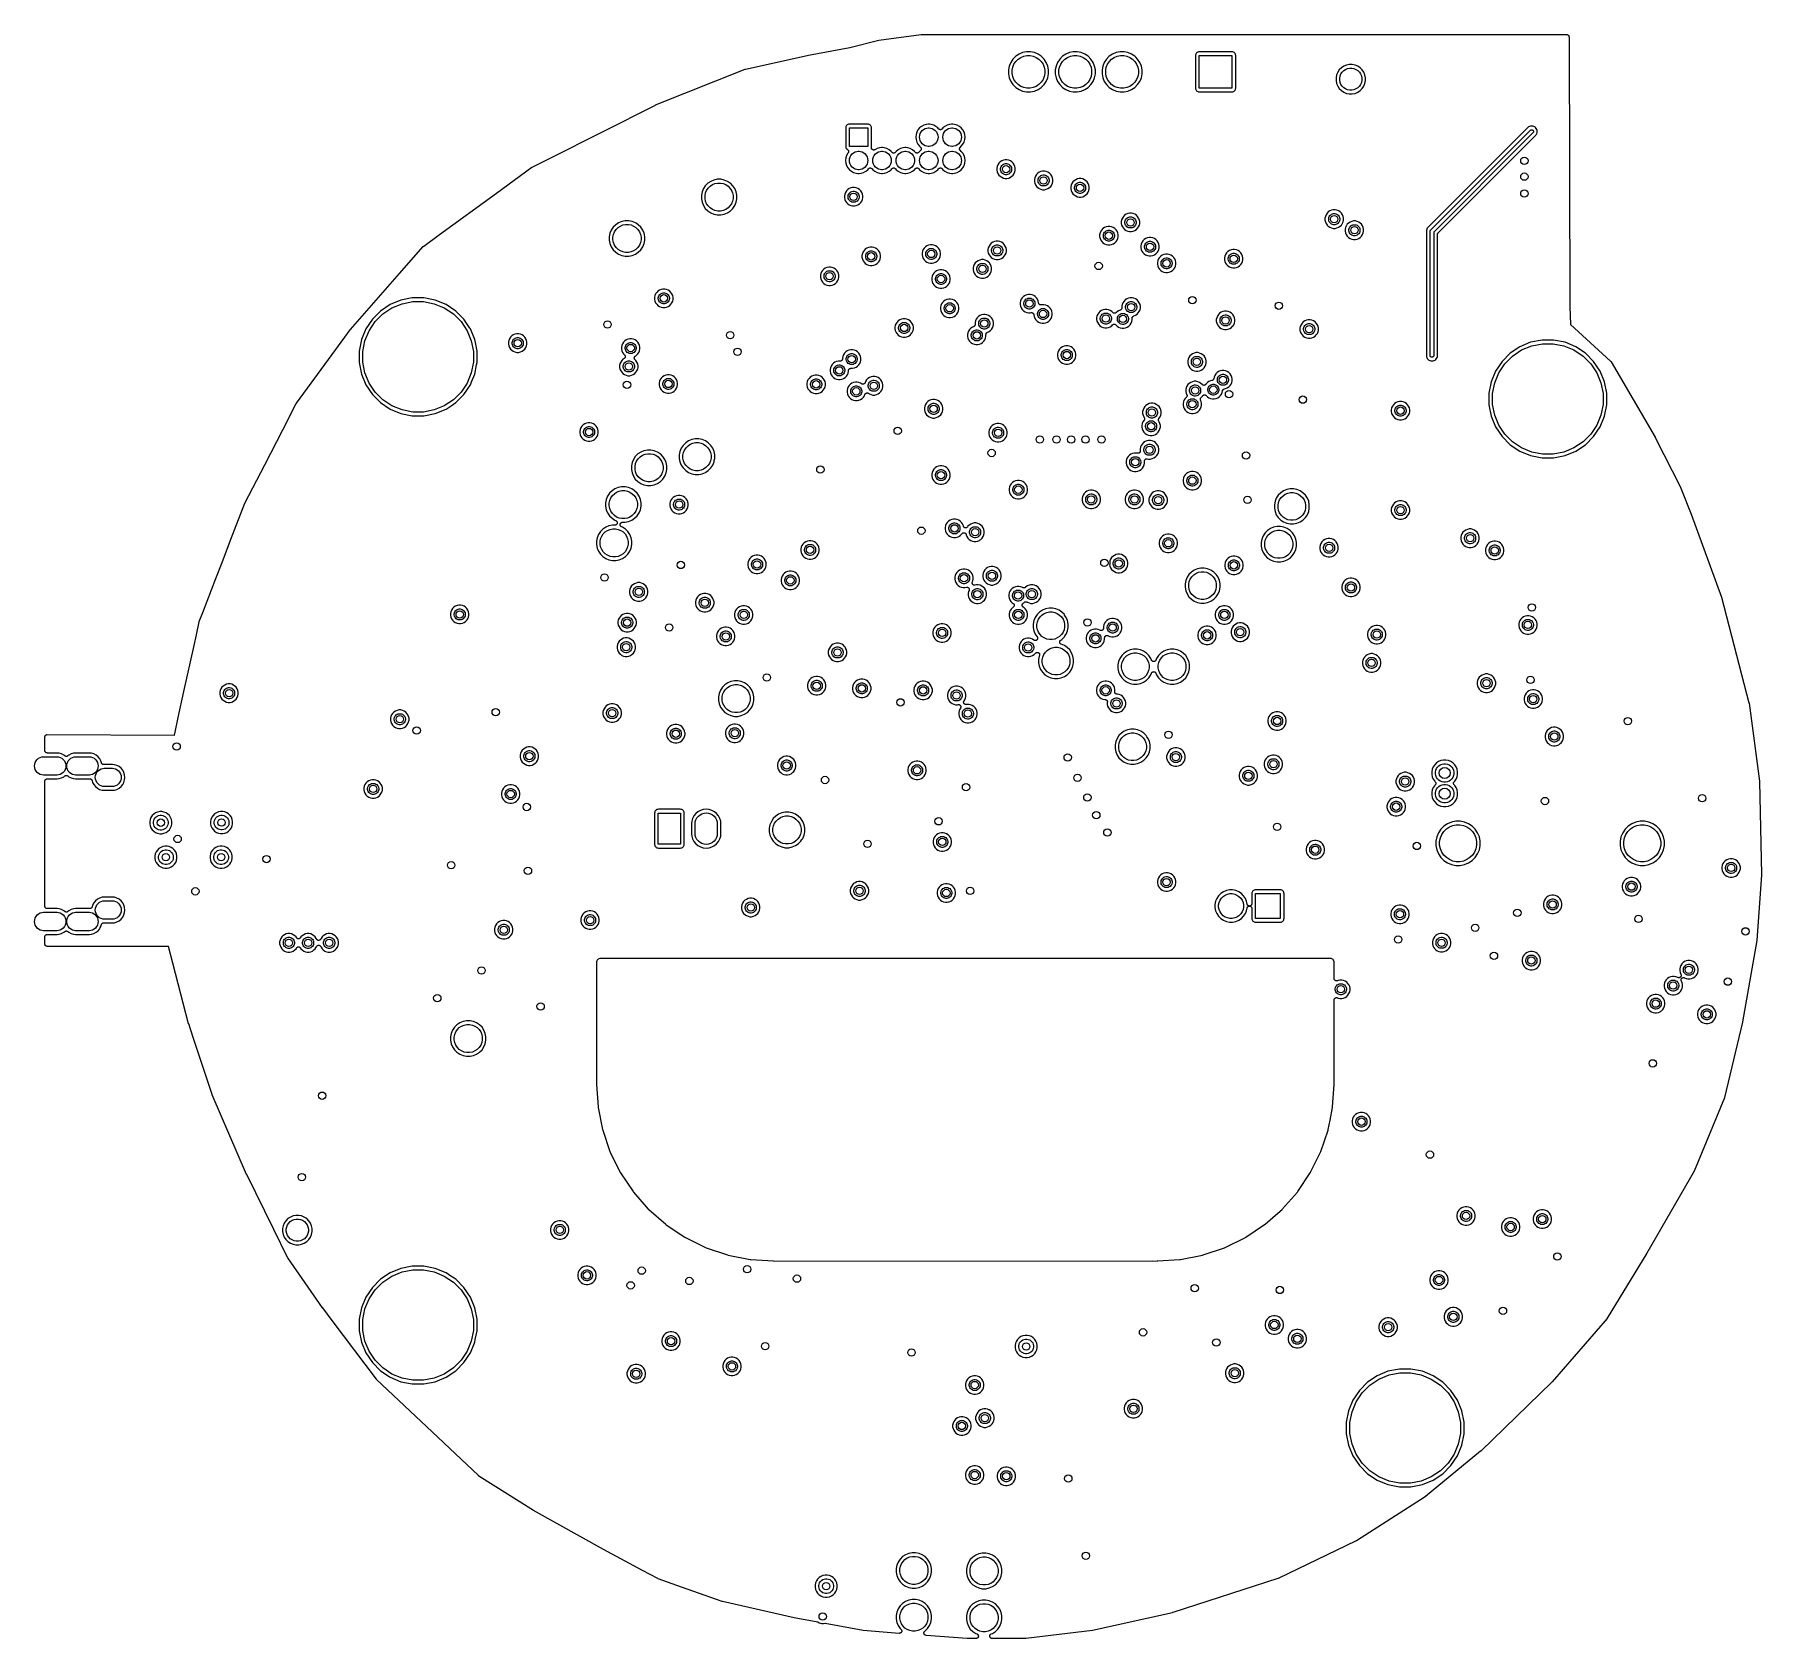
# Model space of a CAD drawing. Extents: x 76.5 to 170.2, y -170.2 to -83.1.
import ezdxf

# ---------------------------------------------------------------- set-up
doc = ezdxf.new("R2010")
doc.units = 0
doc.header["$MEASUREMENT"] = 0
doc.layers.add('BLACK', color=7, linetype='CONTINUOUS')

msp = doc.modelspace()

# ---------------------------------------------------------------- linework, layer by layer
at = {"layer": 'BLACK', "linetype": 'CONTINUOUS'}
for p, q in [((120.725, -83.7802), (122.291, -83.3825)), ((122.291, -83.3825), (122.292, -83.3821)), ((122.292, -83.3821), (122.299, -83.3812)), ((122.299, -83.3812), (122.306, -83.3797)), ((122.306, -83.3797), (124.59, -83.0818)), ((124.59, -83.0818), (124.592, -83.0815)), ((124.592, -83.0815), (124.599, -83.0814)), ((124.599, -83.0814), (124.606, -83.0807)), ((124.606, -83.0807), (159.647, -83.0807)), ((159.647, -83.0807), (159.647, -83.0807)), ((159.647, -83.0807), (159.647, -83.0807)), ((159.647, -83.0807), (159.647, -83.0807)), ((159.647, -83.0807), (159.648, -83.0807)), ((159.648, -83.0807), (159.66, -83.082)), ((159.66, -83.082), (159.672, -83.0832)), ((159.672, -83.0832), (159.672, -83.0834)), ((159.672, -83.0834), (159.673, -83.0835)), ((159.673, -83.0835), (159.684, -83.087)), ((159.684, -83.087), (159.695, -83.0904)), ((159.695, -83.0904), (159.696, -83.0908)), ((159.696, -83.0908), (159.697, -83.091)), ((159.697, -83.091), (159.707, -83.0966)), ((159.707, -83.0966), (159.717, -83.1022)), ((159.717, -83.1022), (159.718, -83.1026)), ((159.718, -83.1026), (159.718, -83.1029)), ((159.718, -83.1029), (159.727, -83.1104)), ((159.727, -83.1104), (159.736, -83.1179)), ((159.736, -83.1179), (159.737, -83.1184)), ((159.737, -83.1184), (159.737, -83.1188)), ((159.737, -83.1188), (159.745, -83.1279)), ((159.745, -83.1279), (159.752, -83.137)), ((159.752, -83.137), (159.752, -83.1376)), ((159.752, -83.1376), (159.753, -83.1381)), ((159.753, -83.1381), (159.758, -83.1485)), ((159.758, -83.1485), (159.764, -83.1589)), ((159.764, -83.1589), (159.764, -83.1595)), ((159.764, -83.1595), (159.764, -83.1601)), ((159.764, -83.1601), (159.768, -83.1713)), ((159.768, -83.1713), (159.771, -83.1826)), ((159.771, -83.1826), (159.771, -83.1833)), ((159.771, -83.1833), (159.771, -83.1839)), ((159.771, -83.1839), (159.772, -83.1956)), ((159.772, -83.1956), (159.774, -83.2073)), ((159.774, -83.2073), (159.823, -97.8549)), ((115.467, -84.8639), (118.471, -84.2061)), ((118.471, -84.2061), (118.473, -84.2057)), ((118.473, -84.2057), (118.474, -84.2056)), ((118.474, -84.2056), (118.475, -84.2053)), ((118.475, -84.2053), (120.721, -83.7811)), ((120.721, -83.7811), (120.725, -83.7802)), ((129.731, -84.2618), (129.579, -84.4135)), ((129.909, -84.1426), (129.731, -84.2618)), ((129.858, -84.4172), (130.004, -84.3199)), ((130.107, -84.0605), (129.909, -84.1426)), ((130.004, -84.3199), (130.166, -84.2528)), ((130.318, -84.0187), (130.107, -84.0605)), ((130.166, -84.2528), (130.338, -84.2187)), ((130.532, -84.0187), (130.318, -84.0187)), ((130.338, -84.2187), (130.513, -84.2187)), ((130.513, -84.2187), (130.684, -84.2528)), ((130.743, -84.0605), (130.532, -84.0187)), ((130.684, -84.2528), (130.846, -84.3199)), ((130.941, -84.1426), (130.743, -84.0605)), ((130.846, -84.3199), (130.992, -84.4172)), ((131.119, -84.2618), (130.941, -84.1426)), ((131.271, -84.4135), (131.119, -84.2618)), ((132.271, -84.2618), (132.119, -84.4135)), ((132.449, -84.1426), (132.271, -84.2618)), ((132.398, -84.4172), (132.544, -84.3199)), ((132.647, -84.0605), (132.449, -84.1426)), ((132.544, -84.3199), (132.706, -84.2528)), ((132.858, -84.0187), (132.647, -84.0605)), ((132.706, -84.2528), (132.878, -84.2187)), ((133.072, -84.0187), (132.858, -84.0187)), ((132.878, -84.2187), (133.053, -84.2187)), ((133.053, -84.2187), (133.224, -84.2528)), ((133.283, -84.0605), (133.072, -84.0187)), ((133.224, -84.2528), (133.386, -84.3199)), ((133.481, -84.1426), (133.283, -84.0605)), ((133.386, -84.3199), (133.532, -84.4172)), ((133.659, -84.2618), (133.481, -84.1426)), ((133.811, -84.4135), (133.659, -84.2618)), ((134.811, -84.2618), (134.659, -84.4135)), ((134.989, -84.1426), (134.811, -84.2618)), ((134.938, -84.4172), (135.084, -84.3199)), ((135.187, -84.0605), (134.989, -84.1426)), ((135.084, -84.3199), (135.246, -84.2528)), ((135.398, -84.0187), (135.187, -84.0605)), ((135.246, -84.2528), (135.418, -84.2187)), ((135.612, -84.0187), (135.398, -84.0187)), ((135.418, -84.2187), (135.593, -84.2187)), ((135.593, -84.2187), (135.764, -84.2528)), ((135.823, -84.0605), (135.612, -84.0187)), ((135.764, -84.2528), (135.926, -84.3199)), ((136.021, -84.1426), (135.823, -84.0605)), ((135.926, -84.3199), (136.072, -84.4172)), ((136.199, -84.2618), (136.021, -84.1426)), ((136.246, -84.3084), (136.199, -84.2618)), ((136.246, -84.3085), (136.246, -84.3084)), ((136.351, -84.4135), (136.246, -84.3085)), ((139.499, -84.1795), (139.495, -84.2249)), ((139.495, -84.2249), (139.495, -85.9904)), ((139.51, -84.1418), (139.499, -84.1795)), ((139.529, -84.107), (139.51, -84.1418)), ((139.554, -84.0766), (139.529, -84.107)), ((139.584, -84.0516), (139.554, -84.0766)), ((139.619, -84.033), (139.584, -84.0516)), ((139.657, -84.0216), (139.619, -84.033)), ((139.702, -84.0171), (139.657, -84.0216)), ((139.696, -85.9967), (139.696, -84.2187)), ((139.696, -84.2187), (141.474, -84.2187)), ((141.468, -84.0171), (139.702, -84.0171)), ((141.513, -84.0216), (141.468, -84.0171)), ((141.474, -84.2187), (141.474, -85.9967)), ((141.551, -84.033), (141.513, -84.0216)), ((141.586, -84.0516), (141.551, -84.033)), ((141.616, -84.0766), (141.586, -84.0516)), ((141.641, -84.107), (141.616, -84.0766)), ((141.66, -84.1418), (141.641, -84.107)), ((141.671, -84.1795), (141.66, -84.1418)), ((141.676, -84.2249), (141.671, -84.1795)), ((141.676, -85.9904), (141.676, -84.2249)), ((110.178, -86.9037), (115.038, -84.9596)), ((115.038, -84.9596), (115.04, -84.9589)), ((115.04, -84.9589), (115.049, -84.9564)), ((115.049, -84.9564), (115.058, -84.9534)), ((115.058, -84.9534), (115.467, -84.8639)), ((129.378, -84.79), (129.336, -85.0004)), ((129.336, -85.0004), (129.336, -85.2149)), ((129.336, -85.2149), (129.378, -85.4253)), ((129.46, -84.5919), (129.378, -84.79)), ((129.579, -84.4135), (129.46, -84.5919)), ((129.536, -85.0201), (129.57, -84.8484)), ((129.536, -85.1952), (129.536, -85.0201)), ((129.57, -85.367), (129.536, -85.1952)), ((129.57, -84.8484), (129.637, -84.6866)), ((129.637, -84.6866), (129.735, -84.541)), ((129.735, -84.541), (129.858, -84.4172)), ((130.992, -84.4172), (131.116, -84.541)), ((131.116, -84.541), (131.213, -84.6866)), ((131.213, -84.6866), (131.28, -84.8484)), ((131.39, -84.5918), (131.271, -84.4135)), ((131.28, -84.8484), (131.314, -85.0201)), ((131.314, -85.1952), (131.28, -85.367)), ((131.314, -85.0201), (131.314, -85.1952)), ((131.472, -84.79), (131.39, -84.5918)), ((131.514, -85.0004), (131.472, -84.79)), ((131.472, -85.4253), (131.514, -85.2149)), ((131.514, -85.2149), (131.514, -85.0004)), ((131.918, -84.79), (131.876, -85.0004)), ((131.876, -85.0004), (131.876, -85.2149)), ((131.876, -85.2149), (131.918, -85.4253)), ((132, -84.5919), (131.918, -84.79)), ((132.119, -84.4135), (132, -84.5919)), ((132.076, -85.0201), (132.11, -84.8484)), ((132.076, -85.1952), (132.076, -85.0201)), ((132.11, -85.367), (132.076, -85.1952)), ((132.11, -84.8484), (132.177, -84.6866)), ((132.177, -84.6866), (132.275, -84.541)), ((132.275, -84.541), (132.398, -84.4172)), ((133.532, -84.4172), (133.656, -84.541)), ((133.656, -84.541), (133.753, -84.6866)), ((133.753, -84.6866), (133.82, -84.8484)), ((133.93, -84.5918), (133.811, -84.4135)), ((133.82, -84.8484), (133.854, -85.0201)), ((133.854, -85.1952), (133.82, -85.367)), ((133.854, -85.0201), (133.854, -85.1952)), ((134.012, -84.79), (133.93, -84.5918)), ((134.054, -85.0004), (134.012, -84.79)), ((134.012, -85.4253), (134.054, -85.2149)), ((134.054, -85.2149), (134.054, -85.0004)), ((134.458, -84.79), (134.416, -85.0004)), ((134.416, -85.0004), (134.416, -85.2149)), ((134.416, -85.2149), (134.458, -85.4253)), ((134.54, -84.5919), (134.458, -84.79)), ((134.659, -84.4135), (134.54, -84.5919)), ((134.616, -85.0201), (134.65, -84.8484)), ((134.616, -85.1952), (134.616, -85.0201)), ((134.65, -85.367), (134.616, -85.1952)), ((134.65, -84.8484), (134.717, -84.6866)), ((134.717, -84.6866), (134.815, -84.541)), ((134.815, -84.541), (134.938, -84.4172)), ((136.072, -84.4172), (136.196, -84.541)), ((136.196, -84.541), (136.293, -84.6866)), ((136.293, -84.6866), (136.36, -84.8484)), ((136.47, -84.5918), (136.351, -84.4135)), ((136.36, -84.8484), (136.394, -85.0201)), ((136.394, -85.1952), (136.36, -85.367)), ((136.394, -85.0201), (136.394, -85.1952)), ((136.552, -84.79), (136.47, -84.5918)), ((136.594, -85.0004), (136.552, -84.79)), ((136.552, -85.4253), (136.594, -85.2149)), ((136.594, -85.2149), (136.594, -85.0004)), ((147.154, -85.2723), (147.123, -85.4269)), ((147.214, -85.1267), (147.154, -85.2723)), ((147.302, -84.9957), (147.214, -85.1267)), ((147.413, -84.8843), (147.302, -84.9957)), ((147.346, -85.3307), (147.391, -85.2215)), ((147.391, -85.2215), (147.457, -85.1232)), ((147.544, -84.7967), (147.413, -84.8843)), ((147.457, -85.1232), (147.541, -85.0396)), ((147.541, -85.0396), (147.639, -84.974)), ((147.69, -84.7364), (147.544, -84.7967)), ((147.639, -84.974), (147.748, -84.9287)), ((147.844, -84.7057), (147.69, -84.7364)), ((147.748, -84.9287), (147.864, -84.9057)), ((148.002, -84.7057), (147.844, -84.7057)), ((147.864, -84.9057), (147.982, -84.9057)), ((147.982, -84.9057), (148.098, -84.9287)), ((148.156, -84.7364), (148.002, -84.7057)), ((148.098, -84.9287), (148.207, -84.974)), ((148.302, -84.7967), (148.156, -84.7364)), ((148.207, -84.974), (148.306, -85.0396)), ((148.433, -84.8843), (148.302, -84.7967)), ((148.306, -85.0396), (148.389, -85.1232)), ((148.389, -85.1232), (148.455, -85.2215)), ((148.544, -84.9957), (148.433, -84.8843)), ((148.455, -85.2215), (148.5, -85.3307)), ((148.632, -85.1267), (148.544, -84.9957)), ((148.692, -85.2723), (148.632, -85.1267)), ((148.723, -85.4269), (148.692, -85.2723)), ((129.378, -85.4253), (129.46, -85.6235)), ((129.46, -85.6235), (129.579, -85.8019)), ((129.637, -85.5288), (129.57, -85.367)), ((129.579, -85.8019), (129.731, -85.9536)), ((129.735, -85.6744), (129.637, -85.5288)), ((129.731, -85.9536), (129.909, -86.0727)), ((129.858, -85.7982), (129.735, -85.6744)), ((130.004, -85.8955), (129.858, -85.7982)), ((129.909, -86.0727), (130.107, -86.1548)), ((130.166, -85.9625), (130.004, -85.8955)), ((130.107, -86.1548), (130.318, -86.1967)), ((130.338, -85.9967), (130.166, -85.9625)), ((130.318, -86.1967), (130.532, -86.1967)), ((130.513, -85.9967), (130.338, -85.9967)), ((130.684, -85.9625), (130.513, -85.9967)), ((130.532, -86.1967), (130.743, -86.1548)), ((130.846, -85.8955), (130.684, -85.9625)), ((130.743, -86.1548), (130.941, -86.0727)), ((130.992, -85.7982), (130.846, -85.8955)), ((130.941, -86.0727), (131.119, -85.9536)), ((131.116, -85.6744), (130.992, -85.7982)), ((131.213, -85.5288), (131.116, -85.6744)), ((131.119, -85.9536), (131.271, -85.8019)), ((131.28, -85.367), (131.213, -85.5288)), ((131.271, -85.8019), (131.39, -85.6235)), ((131.39, -85.6235), (131.472, -85.4253)), ((131.918, -85.4253), (132, -85.6235)), ((132, -85.6235), (132.119, -85.8019)), ((132.177, -85.5288), (132.11, -85.367)), ((132.119, -85.8019), (132.271, -85.9536)), ((132.275, -85.6744), (132.177, -85.5288)), ((132.271, -85.9536), (132.449, -86.0727)), ((132.398, -85.7982), (132.275, -85.6744)), ((132.544, -85.8955), (132.398, -85.7982)), ((132.449, -86.0727), (132.647, -86.1548)), ((132.706, -85.9625), (132.544, -85.8955)), ((132.647, -86.1548), (132.858, -86.1967)), ((132.878, -85.9967), (132.706, -85.9625)), ((132.858, -86.1967), (133.072, -86.1967)), ((133.053, -85.9967), (132.878, -85.9967)), ((133.224, -85.9625), (133.053, -85.9967)), ((133.072, -86.1967), (133.283, -86.1548)), ((133.386, -85.8955), (133.224, -85.9625)), ((133.283, -86.1548), (133.481, -86.0727)), ((133.532, -85.7982), (133.386, -85.8955)), ((133.481, -86.0727), (133.659, -85.9536)), ((133.656, -85.6744), (133.532, -85.7982)), ((133.753, -85.5288), (133.656, -85.6744)), ((133.659, -85.9536), (133.811, -85.8019)), ((133.82, -85.367), (133.753, -85.5288)), ((133.811, -85.8019), (133.93, -85.6235)), ((133.93, -85.6235), (134.012, -85.4253)), ((134.458, -85.4253), (134.54, -85.6235)), ((134.54, -85.6235), (134.659, -85.8019)), ((134.717, -85.5288), (134.65, -85.367)), ((134.659, -85.8019), (134.811, -85.9536)), ((134.815, -85.6744), (134.717, -85.5288)), ((134.811, -85.9536), (134.989, -86.0727)), ((134.938, -85.7982), (134.815, -85.6744)), ((135.084, -85.8955), (134.938, -85.7982)), ((134.989, -86.0727), (135.187, -86.1548)), ((135.246, -85.9625), (135.084, -85.8955)), ((135.187, -86.1548), (135.398, -86.1967)), ((135.418, -85.9967), (135.246, -85.9625)), ((135.398, -86.1967), (135.612, -86.1967)), ((135.593, -85.9967), (135.418, -85.9967)), ((135.764, -85.9625), (135.593, -85.9967)), ((135.612, -86.1967), (135.823, -86.1548)), ((135.926, -85.8955), (135.764, -85.9625)), ((135.823, -86.1548), (136.021, -86.0727)), ((136.072, -85.7982), (135.926, -85.8955)), ((136.021, -86.0727), (136.199, -85.9536)), ((136.196, -85.6744), (136.072, -85.7982)), ((136.293, -85.5288), (136.196, -85.6744)), ((136.199, -85.9536), (136.351, -85.8019)), ((136.36, -85.367), (136.293, -85.5288)), ((136.351, -85.8019), (136.47, -85.6235)), ((136.47, -85.6235), (136.552, -85.4253)), ((139.495, -85.9904), (139.499, -86.0359)), ((139.499, -86.0359), (139.51, -86.0736)), ((139.51, -86.0736), (139.529, -86.1083)), ((139.529, -86.1083), (139.554, -86.1388)), ((139.554, -86.1388), (139.584, -86.1638)), ((139.584, -86.1638), (139.619, -86.1824)), ((139.619, -86.1824), (139.657, -86.1938)), ((139.657, -86.1938), (139.702, -86.1983)), ((141.474, -85.9967), (139.696, -85.9967)), ((139.702, -86.1983), (141.468, -86.1983)), ((141.468, -86.1983), (141.513, -86.1938)), ((141.513, -86.1938), (141.551, -86.1824)), ((141.551, -86.1824), (141.586, -86.1638)), ((141.586, -86.1638), (141.616, -86.1388)), ((141.616, -86.1388), (141.641, -86.1083)), ((141.641, -86.1083), (141.66, -86.0736)), ((141.66, -86.0736), (141.671, -86.0359)), ((141.671, -86.0359), (141.676, -85.9904)), ((147.123, -85.4269), (147.123, -85.5845)), ((147.123, -85.5845), (147.154, -85.739)), ((147.154, -85.739), (147.214, -85.8846)), ((147.214, -85.8846), (147.302, -86.0157)), ((147.302, -86.0157), (147.413, -86.1271)), ((147.323, -85.4466), (147.346, -85.3307)), ((147.323, -85.5648), (147.323, -85.4466)), ((147.346, -85.6807), (147.323, -85.5648)), ((147.391, -85.7899), (147.346, -85.6807)), ((147.457, -85.8882), (147.391, -85.7899)), ((147.413, -86.1271), (147.544, -86.2146)), ((147.541, -85.9717), (147.457, -85.8882)), ((147.639, -86.0374), (147.541, -85.9717)), ((147.544, -86.2146), (147.69, -86.2749)), ((147.748, -86.0826), (147.639, -86.0374)), ((147.864, -86.1057), (147.748, -86.0826)), ((147.982, -86.1057), (147.864, -86.1057)), ((148.098, -86.0826), (147.982, -86.1057)), ((148.207, -86.0374), (148.098, -86.0826)), ((148.156, -86.2749), (148.302, -86.2146)), ((148.306, -85.9717), (148.207, -86.0374)), ((148.302, -86.2146), (148.433, -86.1271)), ((148.389, -85.8882), (148.306, -85.9717)), ((148.455, -85.7899), (148.389, -85.8882)), ((148.433, -86.1271), (148.544, -86.0157)), ((148.5, -85.6807), (148.455, -85.7899)), ((148.5, -85.3307), (148.523, -85.4466)), ((148.523, -85.5648), (148.5, -85.6807)), ((148.523, -85.4466), (148.523, -85.5648)), ((148.544, -86.0157), (148.632, -85.8846)), ((148.632, -85.8846), (148.692, -85.739)), ((148.692, -85.739), (148.723, -85.5845)), ((148.723, -85.5845), (148.723, -85.4269)), ((104.41, -89.8088), (110.168, -86.9082)), ((110.168, -86.9082), (110.17, -86.9074)), ((110.17, -86.9074), (110.174, -86.9058)), ((110.174, -86.9058), (110.178, -86.9037)), ((147.69, -86.2749), (147.844, -86.3057)), ((147.844, -86.3057), (148.002, -86.3057)), ((148.002, -86.3057), (148.156, -86.2749)), ((120.501, -88.1131), (120.497, -88.1585)), ((120.512, -88.0754), (120.501, -88.1131)), ((120.531, -88.0406), (120.512, -88.0754)), ((120.556, -88.0102), (120.531, -88.0406)), ((120.586, -87.9852), (120.556, -88.0102)), ((120.621, -87.9666), (120.586, -87.9852)), ((120.659, -87.9552), (120.621, -87.9666)), ((120.704, -87.9507), (120.659, -87.9552)), ((121.692, -87.9507), (120.704, -87.9507)), ((121.737, -87.9552), (121.692, -87.9507)), ((121.775, -87.9666), (121.737, -87.9552)), ((121.81, -87.9852), (121.775, -87.9666)), ((121.84, -88.0102), (121.81, -87.9852)), ((121.865, -88.0406), (121.84, -88.0102)), ((121.884, -88.0754), (121.865, -88.0406)), ((121.895, -88.1131), (121.884, -88.0754)), ((121.9, -88.1585), (121.895, -88.1131)), ((124.617, -88.0674), (124.511, -88.1549)), ((124.739, -88.0024), (124.617, -88.0674)), ((124.871, -87.9624), (124.739, -88.0024)), ((124.974, -87.9523), (124.871, -87.9624)), ((125.042, -87.9523), (124.974, -87.9523)), ((125.145, -87.9624), (125.042, -87.9523)), ((125.277, -88.0024), (125.145, -87.9624)), ((125.399, -88.0674), (125.277, -88.0024)), ((125.505, -88.1549), (125.399, -88.0674)), ((125.887, -88.0674), (125.781, -88.1549)), ((126.009, -88.0024), (125.887, -88.0674)), ((126.141, -87.9624), (126.009, -88.0024)), ((126.244, -87.9523), (126.141, -87.9624)), ((126.312, -87.9523), (126.244, -87.9523)), ((126.415, -87.9624), (126.312, -87.9523)), ((126.547, -88.0024), (126.415, -87.9624)), ((126.669, -88.0674), (126.547, -88.0024)), ((126.775, -88.1549), (126.669, -88.0674)), ((157.542, -88.1276), (157.246, -88.4232)), ((157.576, -88.0995), (157.542, -88.1276)), ((157.628, -88.0716), (157.576, -88.0995)), ((157.684, -88.0545), (157.628, -88.0716)), ((157.743, -88.0487), (157.684, -88.0545)), ((157.802, -88.0545), (157.743, -88.0487)), ((157.859, -88.0716), (157.802, -88.0545)), ((157.911, -88.0995), (157.859, -88.0716)), ((157.956, -88.137), (157.911, -88.0995)), ((157.994, -88.1826), (157.956, -88.137)), ((120.497, -88.1585), (120.497, -89.146)), ((120.698, -89.1523), (120.698, -88.1523)), ((120.698, -88.1523), (121.698, -88.1523)), ((121.698, -88.1523), (121.698, -89.1523)), ((121.9, -89.146), (121.9, -88.1585)), ((124.318, -88.5151), (124.305, -88.6523)), ((124.305, -88.6523), (124.318, -88.7895)), ((124.358, -88.3831), (124.318, -88.5151)), ((124.318, -88.7895), (124.358, -88.9215)), ((124.423, -88.2615), (124.358, -88.3831)), ((124.358, -88.9215), (124.423, -89.0431)), ((124.511, -88.1549), (124.423, -88.2615)), ((124.423, -89.0431), (124.511, -89.1497)), ((124.506, -88.6523), (124.515, -88.5543)), ((124.515, -88.7503), (124.506, -88.6523)), ((124.515, -88.5543), (124.544, -88.46)), ((124.544, -88.8446), (124.515, -88.7503)), ((124.544, -88.46), (124.59, -88.3732)), ((124.59, -88.9314), (124.544, -88.8446)), ((124.59, -88.3732), (124.653, -88.297)), ((124.653, -89.0075), (124.59, -88.9314)), ((124.653, -88.297), (124.729, -88.2345)), ((124.729, -89.07), (124.653, -89.0075)), ((124.729, -88.2345), (124.816, -88.1881)), ((124.816, -89.1165), (124.729, -89.07)), ((124.816, -88.1881), (124.91, -88.1595)), ((124.91, -88.1595), (124.984, -88.1523)), ((124.984, -88.1523), (125.033, -88.1523)), ((125.033, -88.1523), (125.106, -88.1595)), ((125.106, -88.1595), (125.2, -88.1881)), ((125.2, -88.1881), (125.287, -88.2345)), ((125.287, -89.07), (125.2, -89.1165)), ((125.287, -88.2345), (125.363, -88.297)), ((125.363, -89.0075), (125.287, -89.07)), ((125.363, -88.297), (125.426, -88.3732)), ((125.426, -88.9314), (125.363, -89.0075)), ((125.426, -88.3732), (125.472, -88.46)), ((125.472, -88.8446), (125.426, -88.9314)), ((125.472, -88.46), (125.501, -88.5543)), ((125.501, -88.7503), (125.472, -88.8446)), ((125.501, -88.5543), (125.511, -88.6523)), ((125.511, -88.6523), (125.501, -88.7503)), ((125.545, -88.203), (125.505, -88.1549)), ((125.553, -88.2114), (125.545, -88.203)), ((125.562, -88.22), (125.553, -88.2114)), ((125.562, -88.2203), (125.562, -88.22)), ((125.562, -88.2205), (125.562, -88.2203)), ((125.572, -88.2272), (125.562, -88.2205)), ((125.582, -88.234), (125.572, -88.2272)), ((125.583, -88.2341), (125.582, -88.234)), ((125.583, -88.2343), (125.583, -88.2341)), ((125.594, -88.239), (125.583, -88.2343)), ((125.605, -88.2436), (125.594, -88.239)), ((125.606, -88.2437), (125.605, -88.2436)), ((125.606, -88.2439), (125.606, -88.2437)), ((125.618, -88.2463), (125.606, -88.2439)), ((125.629, -88.2487), (125.618, -88.2463)), ((125.63, -88.2487), (125.629, -88.2487)), ((125.63, -88.2488), (125.63, -88.2487)), ((125.642, -88.2488), (125.63, -88.2488)), ((125.654, -88.2489), (125.642, -88.2488)), ((125.655, -88.2489), (125.654, -88.2489)), ((125.667, -88.2466), (125.655, -88.2489)), ((125.655, -88.2489), (125.655, -88.2489)), ((125.679, -88.2444), (125.667, -88.2466)), ((125.691, -88.2396), (125.679, -88.2442)), ((125.679, -88.2442), (125.679, -88.2442)), ((125.679, -88.2442), (125.679, -88.2444)), ((125.702, -88.2352), (125.691, -88.2396)), ((125.712, -88.2282), (125.702, -88.2348)), ((125.702, -88.2348), (125.702, -88.2349)), ((125.702, -88.2349), (125.702, -88.2352)), ((125.722, -88.2216), (125.712, -88.2282)), ((125.723, -88.2214), (125.722, -88.2216)), ((125.731, -88.2128), (125.723, -88.2212)), ((125.723, -88.2212), (125.723, -88.2214)), ((125.74, -88.2044), (125.731, -88.2128)), ((125.741, -88.2038), (125.74, -88.2044)), ((125.781, -88.1549), (125.741, -88.203)), ((125.741, -88.203), (125.741, -88.2037)), ((125.741, -88.2037), (125.741, -88.2038)), ((125.741, -88.2038), (125.741, -88.2038)), ((125.776, -88.6523), (125.785, -88.5543)), ((125.785, -88.7503), (125.776, -88.6523)), ((125.785, -88.5543), (125.814, -88.46)), ((125.814, -88.8446), (125.785, -88.7503)), ((125.814, -88.46), (125.86, -88.3732)), ((125.86, -88.9314), (125.814, -88.8446)), ((125.86, -88.3732), (125.923, -88.297)), ((125.923, -89.0075), (125.86, -88.9314)), ((125.923, -88.297), (125.999, -88.2345)), ((125.999, -89.07), (125.923, -89.0075)), ((125.999, -88.2345), (126.086, -88.1881)), ((126.086, -89.1165), (125.999, -89.07)), ((126.086, -88.1881), (126.18, -88.1595)), ((126.18, -88.1595), (126.254, -88.1523)), ((126.254, -88.1523), (126.303, -88.1523)), ((126.303, -88.1523), (126.376, -88.1595)), ((126.376, -88.1595), (126.47, -88.1881)), ((126.47, -88.1881), (126.557, -88.2345)), ((126.557, -89.07), (126.47, -89.1165)), ((126.557, -88.2345), (126.633, -88.297)), ((126.633, -89.0075), (126.557, -89.07)), ((126.633, -88.297), (126.696, -88.3732)), ((126.696, -88.9314), (126.633, -89.0075)), ((126.696, -88.3732), (126.742, -88.46)), ((126.742, -88.8446), (126.696, -88.9314)), ((126.742, -88.46), (126.771, -88.5543)), ((126.771, -88.7503), (126.742, -88.8446)), ((126.771, -88.5543), (126.781, -88.6523)), ((126.781, -88.6523), (126.771, -88.7503)), ((126.863, -88.2615), (126.775, -88.1549)), ((126.775, -89.1496), (126.863, -89.0431)), ((126.928, -88.3831), (126.863, -88.2615)), ((126.863, -89.0431), (126.928, -88.9215)), ((126.968, -88.5151), (126.928, -88.3831)), ((126.928, -88.9215), (126.968, -88.7895)), ((126.981, -88.6523), (126.968, -88.5151)), ((126.968, -88.7895), (126.981, -88.6523)), ((157.246, -88.4232), (152.133, -93.536)), ((152.263, -93.6888), (157.376, -88.5759)), ((157.517, -88.7174), (152.43, -93.8044)), ((152.668, -93.85), (157.67, -88.8474)), ((157.246, -88.4232), (157.246, -88.4232)), ((157.376, -88.5759), (157.676, -88.2759)), ((157.376, -88.5759), (157.376, -88.5759)), ((157.817, -88.4174), (157.517, -88.7174)), ((157.517, -88.7174), (157.517, -88.7174)), ((157.67, -88.8474), (157.966, -88.5518)), ((157.67, -88.8474), (157.67, -88.8474)), ((157.676, -88.2759), (157.687, -88.2666)), ((157.687, -88.2666), (157.705, -88.2573)), ((157.705, -88.2573), (157.724, -88.2516)), ((157.724, -88.2516), (157.743, -88.2496)), ((157.743, -88.2496), (157.763, -88.2516)), ((157.763, -88.2516), (157.782, -88.2573)), ((157.782, -88.2573), (157.799, -88.2666)), ((157.799, -88.2666), (157.814, -88.2791)), ((157.814, -88.2791), (157.827, -88.2943)), ((157.827, -88.4059), (157.817, -88.4174)), ((157.827, -88.2943), (157.836, -88.3117)), ((157.836, -88.3886), (157.827, -88.4059)), ((157.836, -88.3117), (157.842, -88.3305)), ((157.842, -88.3697), (157.836, -88.3886)), ((157.842, -88.3305), (157.844, -88.3501)), ((157.844, -88.3501), (157.842, -88.3697)), ((157.966, -88.5518), (157.994, -88.5176)), ((158.022, -88.2348), (157.994, -88.1826)), ((157.994, -88.5176), (158.022, -88.4655)), ((158.039, -88.2913), (158.022, -88.2348)), ((158.022, -88.4655), (158.039, -88.4089)), ((158.045, -88.3501), (158.039, -88.2913)), ((158.039, -88.4089), (158.045, -88.3501)), ((103.482, -90.276), (104.41, -89.8089)), ((104.41, -89.8089), (104.41, -89.8088)), ((120.508, -89.7851), (120.495, -89.9223)), ((120.495, -89.9223), (120.508, -90.0595)), ((120.497, -89.146), (120.501, -89.1915)), ((120.501, -89.1915), (120.512, -89.2292)), ((120.548, -89.6531), (120.508, -89.7851)), ((120.512, -89.2292), (120.531, -89.2639)), ((120.531, -89.2639), (120.556, -89.2944)), ((120.613, -89.5315), (120.548, -89.6531)), ((120.556, -89.2944), (120.586, -89.3194)), ((120.586, -89.3194), (120.59, -89.3211)), ((120.59, -89.3211), (120.59, -89.3215)), ((120.59, -89.3215), (120.59, -89.3215)), ((120.59, -89.3215), (120.59, -89.3216)), ((120.59, -89.3216), (120.591, -89.3219)), ((120.591, -89.3219), (120.601, -89.3287)), ((120.601, -89.3287), (120.611, -89.3355)), ((120.611, -89.3355), (120.611, -89.3357)), ((120.611, -89.3357), (120.612, -89.336)), ((120.612, -89.336), (120.62, -89.3446)), ((120.628, -89.5136), (120.613, -89.5315)), ((120.62, -89.3446), (120.628, -89.3531)), ((120.628, -89.3531), (120.629, -89.3534)), ((120.635, -89.5037), (120.628, -89.5136)), ((120.629, -89.3534), (120.629, -89.3537)), ((120.629, -89.3537), (120.635, -89.3637)), ((120.635, -89.3637), (120.642, -89.3738)), ((120.641, -89.4937), (120.635, -89.5037)), ((120.642, -89.493), (120.641, -89.4934)), ((120.641, -89.4934), (120.641, -89.4937)), ((120.642, -89.3738), (120.642, -89.3742)), ((120.642, -89.3742), (120.642, -89.3745)), ((120.642, -89.3745), (120.647, -89.3855)), ((120.646, -89.482), (120.642, -89.493)), ((120.651, -89.4709), (120.646, -89.482)), ((120.647, -89.3855), (120.651, -89.3967)), ((120.651, -89.3967), (120.651, -89.3971)), ((120.651, -89.3971), (120.652, -89.3975)), ((120.654, -89.4583), (120.651, -89.4702)), ((120.651, -89.4702), (120.651, -89.4705)), ((120.651, -89.4705), (120.651, -89.4709)), ((120.652, -89.3975), (120.654, -89.4092)), ((120.654, -89.4092), (120.656, -89.4211)), ((120.656, -89.4466), (120.654, -89.4583)), ((120.656, -89.4211), (120.656, -89.4215)), ((120.656, -89.4215), (120.656, -89.4218)), ((120.656, -89.4218), (120.656, -89.4338)), ((120.656, -89.4338), (120.656, -89.4459)), ((120.656, -89.4459), (120.656, -89.4462)), ((120.656, -89.4462), (120.656, -89.4466)), ((120.696, -89.9223), (120.705, -89.8243)), ((120.705, -90.0203), (120.696, -89.9223)), ((121.698, -89.1523), (120.698, -89.1523)), ((120.705, -89.8243), (120.734, -89.73)), ((120.734, -89.73), (120.78, -89.6432)), ((120.78, -89.6432), (120.843, -89.567)), ((120.843, -89.567), (120.919, -89.5045)), ((120.919, -89.5045), (121.006, -89.4581)), ((121.006, -89.4581), (121.1, -89.4295)), ((121.1, -89.4295), (121.174, -89.4223)), ((121.174, -89.4223), (121.223, -89.4223)), ((121.223, -89.4223), (121.296, -89.4295)), ((121.296, -89.4295), (121.39, -89.4581)), ((121.39, -89.4581), (121.477, -89.5045)), ((121.477, -89.5045), (121.553, -89.567)), ((121.553, -89.567), (121.616, -89.6432)), ((121.616, -89.6432), (121.662, -89.73)), ((121.662, -89.73), (121.691, -89.8243)), ((121.691, -89.8243), (121.701, -89.9223)), ((121.701, -89.9223), (121.691, -90.0203)), ((121.891, -89.2123), (121.894, -89.2003)), ((121.891, -89.2126), (121.891, -89.2123)), ((121.891, -89.2128), (121.891, -89.2126)), ((121.891, -89.2248), (121.891, -89.2128)), ((121.891, -89.2371), (121.891, -89.2248)), ((121.891, -89.2373), (121.891, -89.2371)), ((121.891, -89.2376), (121.891, -89.2373)), ((121.894, -89.2495), (121.891, -89.2376)), ((121.894, -89.2003), (121.895, -89.1946)), ((121.896, -89.2614), (121.894, -89.2495)), ((121.895, -89.1946), (121.9, -89.146)), ((121.896, -89.2617), (121.896, -89.2614)), ((121.896, -89.2619), (121.896, -89.2617)), ((121.901, -89.2732), (121.896, -89.2619)), ((121.905, -89.2844), (121.901, -89.2732)), ((121.905, -89.2846), (121.905, -89.2844)), ((121.905, -89.2848), (121.905, -89.2846)), ((121.912, -89.2949), (121.905, -89.2848)), ((121.919, -89.3051), (121.912, -89.2949)), ((121.919, -89.3053), (121.919, -89.3051)), ((121.919, -89.3055), (121.919, -89.3053)), ((121.928, -89.3141), (121.919, -89.3055)), ((121.936, -89.3228), (121.928, -89.3141)), ((121.936, -89.3229), (121.936, -89.3228)), ((121.937, -89.3231), (121.936, -89.3229)), ((121.947, -89.3299), (121.937, -89.3231)), ((121.957, -89.3368), (121.947, -89.3299)), ((121.957, -89.337), (121.957, -89.3368)), ((121.957, -89.3368), (121.957, -89.3368)), ((121.968, -89.3417), (121.957, -89.337)), ((121.966, -89.9223), (121.975, -89.8243)), ((121.975, -90.0203), (121.966, -89.9223)), ((121.98, -89.3465), (121.968, -89.3417)), ((121.975, -89.8243), (122.004, -89.73)), ((121.98, -89.3466), (121.98, -89.3465)), ((121.98, -89.3465), (121.98, -89.3465)), ((121.992, -89.3491), (121.98, -89.3466)), ((122.004, -89.3516), (121.992, -89.3491)), ((122.016, -89.3517), (122.004, -89.3516)), ((122.004, -89.3516), (122.004, -89.3516)), ((122.004, -89.3516), (122.004, -89.3516)), ((122.004, -89.73), (122.05, -89.6432)), ((122.029, -89.3519), (122.016, -89.3517)), ((122.041, -89.3496), (122.029, -89.3518)), ((122.029, -89.3518), (122.029, -89.3518)), ((122.029, -89.3518), (122.029, -89.3519)), ((122.053, -89.3473), (122.041, -89.3496)), ((122.05, -89.6432), (122.113, -89.567)), ((122.065, -89.3427), (122.053, -89.3472)), ((122.053, -89.3472), (122.053, -89.3472)), ((122.053, -89.3472), (122.053, -89.3473)), ((122.076, -89.3382), (122.065, -89.3427)), ((122.078, -89.3373), (122.076, -89.3379)), ((122.076, -89.3379), (122.076, -89.338)), ((122.076, -89.338), (122.076, -89.338)), ((122.076, -89.338), (122.076, -89.3382)), ((122.199, -89.2724), (122.078, -89.3373)), ((122.113, -89.567), (122.189, -89.5045)), ((122.189, -89.5045), (122.276, -89.4581)), ((122.331, -89.2324), (122.199, -89.2724)), ((122.276, -89.4581), (122.37, -89.4295)), ((122.434, -89.2223), (122.331, -89.2324)), ((122.37, -89.4295), (122.444, -89.4223)), ((122.502, -89.2223), (122.434, -89.2223)), ((122.444, -89.4223), (122.493, -89.4223)), ((122.493, -89.4223), (122.566, -89.4295)), ((122.605, -89.2324), (122.502, -89.2223)), ((122.566, -89.4295), (122.66, -89.4581)), ((122.737, -89.2724), (122.605, -89.2324)), ((122.66, -89.4581), (122.747, -89.5045)), ((122.859, -89.3374), (122.737, -89.2724)), ((122.747, -89.5045), (122.823, -89.567)), ((122.823, -89.567), (122.886, -89.6432)), ((122.965, -89.4249), (122.859, -89.3374)), ((122.886, -89.6432), (122.932, -89.73)), ((122.932, -89.73), (122.961, -89.8243)), ((122.961, -89.8243), (122.971, -89.9223)), ((122.971, -89.9223), (122.961, -90.0203)), ((123.005, -89.473), (122.965, -89.4249)), ((123.013, -89.4814), (123.005, -89.473)), ((123.022, -89.49), (123.013, -89.4814)), ((123.022, -89.4903), (123.022, -89.49)), ((123.022, -89.4905), (123.022, -89.4903)), ((123.032, -89.4972), (123.022, -89.4905)), ((123.042, -89.504), (123.032, -89.4972)), ((123.043, -89.5041), (123.042, -89.504)), ((123.043, -89.5043), (123.043, -89.5041)), ((123.054, -89.509), (123.043, -89.5043)), ((123.065, -89.5136), (123.054, -89.509)), ((123.066, -89.5137), (123.065, -89.5136)), ((123.066, -89.5139), (123.066, -89.5137)), ((123.078, -89.5163), (123.066, -89.5139)), ((123.089, -89.5187), (123.078, -89.5163)), ((123.09, -89.5187), (123.089, -89.5187)), ((123.09, -89.5188), (123.09, -89.5187)), ((123.102, -89.5188), (123.09, -89.5188)), ((123.114, -89.5189), (123.102, -89.5188)), ((123.115, -89.5189), (123.114, -89.5189)), ((123.127, -89.5166), (123.115, -89.5189)), ((123.115, -89.5189), (123.115, -89.5189)), ((123.139, -89.5144), (123.127, -89.5166)), ((123.151, -89.5096), (123.139, -89.5142)), ((123.139, -89.5142), (123.139, -89.5142)), ((123.139, -89.5142), (123.139, -89.5144)), ((123.162, -89.5052), (123.151, -89.5096)), ((123.172, -89.4982), (123.162, -89.5048)), ((123.162, -89.5048), (123.162, -89.5049)), ((123.162, -89.5049), (123.162, -89.5052)), ((123.182, -89.4916), (123.172, -89.4982)), ((123.183, -89.4914), (123.182, -89.4916)), ((123.191, -89.4828), (123.183, -89.4912)), ((123.183, -89.4912), (123.183, -89.4914)), ((123.2, -89.4744), (123.191, -89.4828)), ((123.201, -89.4738), (123.2, -89.4744)), ((123.241, -89.4249), (123.201, -89.473)), ((123.201, -89.473), (123.201, -89.4737)), ((123.201, -89.4737), (123.201, -89.4738)), ((123.201, -89.4738), (123.201, -89.4738)), ((123.236, -89.9223), (123.245, -89.8243)), ((123.245, -90.0203), (123.236, -89.9223)), ((123.347, -89.3374), (123.241, -89.4249)), ((123.245, -89.8243), (123.274, -89.73)), ((123.274, -89.73), (123.32, -89.6432)), ((123.32, -89.6432), (123.383, -89.567)), ((123.469, -89.2724), (123.347, -89.3374)), ((123.383, -89.567), (123.459, -89.5045)), ((123.459, -89.5045), (123.546, -89.4581)), ((123.601, -89.2324), (123.469, -89.2724)), ((123.546, -89.4581), (123.64, -89.4295)), ((123.704, -89.2223), (123.601, -89.2324)), ((123.64, -89.4295), (123.714, -89.4223)), ((123.772, -89.2223), (123.704, -89.2223)), ((123.714, -89.4223), (123.763, -89.4223)), ((123.763, -89.4223), (123.836, -89.4295)), ((123.875, -89.2324), (123.772, -89.2223)), ((123.836, -89.4295), (123.93, -89.4581)), ((124.007, -89.2724), (123.875, -89.2324)), ((123.93, -89.4581), (124.017, -89.5045)), ((124.129, -89.3374), (124.007, -89.2724)), ((124.017, -89.5045), (124.093, -89.567)), ((124.093, -89.567), (124.156, -89.6432)), ((124.235, -89.4249), (124.129, -89.3374)), ((124.156, -89.6432), (124.202, -89.73)), ((124.202, -89.73), (124.231, -89.8243)), ((124.231, -89.8243), (124.241, -89.9223)), ((124.241, -89.9223), (124.231, -90.0203)), ((124.275, -89.473), (124.235, -89.4249)), ((124.283, -89.4814), (124.275, -89.473)), ((124.292, -89.49), (124.283, -89.4814)), ((124.292, -89.4903), (124.292, -89.49)), ((124.292, -89.4905), (124.292, -89.4903)), ((124.302, -89.4972), (124.292, -89.4905)), ((124.312, -89.504), (124.302, -89.4972)), ((124.313, -89.5041), (124.312, -89.504)), ((124.313, -89.5043), (124.313, -89.5041)), ((124.324, -89.509), (124.313, -89.5043)), ((124.335, -89.5136), (124.324, -89.509)), ((124.336, -89.5137), (124.335, -89.5136)), ((124.336, -89.5139), (124.336, -89.5137)), ((124.348, -89.5163), (124.336, -89.5139)), ((124.359, -89.5187), (124.348, -89.5163)), ((124.36, -89.5187), (124.359, -89.5187)), ((124.36, -89.5188), (124.36, -89.5187)), ((124.372, -89.5188), (124.36, -89.5188)), ((124.384, -89.5189), (124.372, -89.5188)), ((124.385, -89.5189), (124.384, -89.5189)), ((124.397, -89.5166), (124.385, -89.5189)), ((124.385, -89.5189), (124.385, -89.5189)), ((124.409, -89.5144), (124.397, -89.5166)), ((124.421, -89.5096), (124.409, -89.5142)), ((124.409, -89.5142), (124.409, -89.5142)), ((124.409, -89.5142), (124.409, -89.5144)), ((124.432, -89.5052), (124.421, -89.5096)), ((124.442, -89.4982), (124.432, -89.5048)), ((124.432, -89.5048), (124.432, -89.5049)), ((124.432, -89.5049), (124.432, -89.5052)), ((124.452, -89.4916), (124.442, -89.4982)), ((124.453, -89.4914), (124.452, -89.4916)), ((124.461, -89.4828), (124.453, -89.4912)), ((124.453, -89.4912), (124.453, -89.4914)), ((124.47, -89.4744), (124.461, -89.4828)), ((124.471, -89.4738), (124.47, -89.4744)), ((124.511, -89.4249), (124.471, -89.473)), ((124.471, -89.473), (124.471, -89.4737)), ((124.471, -89.4737), (124.471, -89.4738)), ((124.471, -89.4738), (124.471, -89.4738)), ((124.506, -89.9223), (124.515, -89.8243)), ((124.515, -90.0203), (124.506, -89.9223)), ((124.511, -89.1497), (124.559, -89.1891)), ((124.559, -89.3855), (124.511, -89.4249)), ((124.515, -89.8243), (124.544, -89.73)), ((124.544, -89.73), (124.59, -89.6432)), ((124.559, -89.1891), (124.56, -89.1897)), ((124.567, -89.3771), (124.559, -89.3855)), ((124.56, -89.1897), (124.56, -89.1897)), ((124.56, -89.1897), (124.56, -89.1898)), ((124.56, -89.1898), (124.56, -89.1902)), ((124.56, -89.1902), (124.569, -89.1989)), ((124.576, -89.3685), (124.567, -89.3771)), ((124.569, -89.1989), (124.577, -89.2074)), ((124.583, -89.358), (124.576, -89.3679)), ((124.576, -89.3679), (124.576, -89.3682)), ((124.576, -89.3682), (124.576, -89.3685)), ((124.577, -89.2074), (124.577, -89.2077)), ((124.577, -89.2077), (124.577, -89.208)), ((124.577, -89.208), (124.584, -89.218)), ((124.59, -89.348), (124.583, -89.358)), ((124.584, -89.218), (124.591, -89.2281)), ((124.595, -89.3362), (124.59, -89.3473)), ((124.59, -89.3473), (124.59, -89.3477)), ((124.59, -89.3477), (124.59, -89.348)), ((124.59, -89.6432), (124.653, -89.567)), ((124.591, -89.2281), (124.591, -89.2285)), ((124.591, -89.2285), (124.591, -89.2288)), ((124.591, -89.2288), (124.595, -89.2399)), ((124.595, -89.2399), (124.6, -89.2511)), ((124.599, -89.3252), (124.595, -89.3362)), ((124.6, -89.3248), (124.599, -89.3252)), ((124.6, -89.2511), (124.6, -89.2514)), ((124.6, -89.2514), (124.6, -89.2518)), ((124.6, -89.2518), (124.602, -89.2636)), ((124.602, -89.3127), (124.6, -89.3245)), ((124.6, -89.3245), (124.6, -89.3248)), ((124.602, -89.2636), (124.605, -89.2754)), ((124.604, -89.3009), (124.602, -89.3127)), ((124.605, -89.3002), (124.604, -89.3005)), ((124.604, -89.3005), (124.604, -89.3009)), ((124.605, -89.2754), (124.605, -89.2758)), ((124.605, -89.2758), (124.605, -89.2762)), ((124.605, -89.2762), (124.605, -89.2882)), ((124.605, -89.2882), (124.605, -89.3002)), ((124.653, -89.567), (124.729, -89.5045)), ((124.729, -89.5045), (124.816, -89.4581)), ((124.91, -89.145), (124.816, -89.1165)), ((124.816, -89.4581), (124.91, -89.4295)), ((124.984, -89.1523), (124.91, -89.145)), ((124.91, -89.4295), (124.984, -89.4223)), ((125.033, -89.1523), (124.984, -89.1523)), ((124.984, -89.4223), (125.033, -89.4223)), ((125.106, -89.145), (125.033, -89.1523)), ((125.033, -89.4223), (125.106, -89.4295)), ((125.2, -89.1165), (125.106, -89.145)), ((125.106, -89.4295), (125.2, -89.4581)), ((125.2, -89.4581), (125.287, -89.5045)), ((125.287, -89.5045), (125.363, -89.567)), ((125.363, -89.567), (125.426, -89.6432)), ((125.426, -89.6432), (125.472, -89.73)), ((125.472, -89.73), (125.501, -89.8243)), ((125.501, -89.8243), (125.511, -89.9223)), ((125.511, -89.9223), (125.501, -90.0203)), ((125.776, -89.9223), (125.785, -89.8243)), ((125.785, -90.0203), (125.776, -89.9223)), ((125.785, -89.8243), (125.814, -89.73)), ((125.814, -89.73), (125.86, -89.6432)), ((125.86, -89.6432), (125.923, -89.567)), ((125.923, -89.567), (125.999, -89.5045)), ((125.999, -89.5045), (126.086, -89.4581)), ((126.18, -89.145), (126.086, -89.1165)), ((126.086, -89.4581), (126.18, -89.4295)), ((126.254, -89.1523), (126.18, -89.145)), ((126.18, -89.4295), (126.254, -89.4223)), ((126.303, -89.1523), (126.254, -89.1523)), ((126.254, -89.4223), (126.303, -89.4223)), ((126.376, -89.145), (126.303, -89.1523)), ((126.303, -89.4223), (126.376, -89.4295)), ((126.47, -89.1165), (126.376, -89.145)), ((126.376, -89.4295), (126.47, -89.4581)), ((126.47, -89.4581), (126.557, -89.5045)), ((126.557, -89.5045), (126.633, -89.567)), ((126.633, -89.567), (126.696, -89.6432)), ((126.681, -89.2984), (126.682, -89.2863)), ((126.682, -89.2988), (126.681, -89.2984)), ((126.682, -89.2736), (126.684, -89.2619)), ((126.682, -89.274), (126.682, -89.2736)), ((126.682, -89.2744), (126.682, -89.274)), ((126.682, -89.2863), (126.682, -89.2744)), ((126.682, -89.2992), (126.682, -89.2988)), ((126.684, -89.3109), (126.682, -89.2992)), ((126.684, -89.2619), (126.687, -89.2501)), ((126.686, -89.3228), (126.684, -89.3109)), ((126.686, -89.3231), (126.686, -89.3228)), ((126.686, -89.3235), (126.686, -89.3231)), ((126.691, -89.3347), (126.686, -89.3235)), ((126.687, -89.2494), (126.691, -89.2384)), ((126.687, -89.2497), (126.687, -89.2494)), ((126.687, -89.2501), (126.687, -89.2497)), ((126.691, -89.2384), (126.696, -89.2272)), ((126.695, -89.3458), (126.691, -89.3347)), ((126.695, -89.3461), (126.695, -89.3458)), ((126.696, -89.3465), (126.695, -89.3461)), ((126.696, -89.2265), (126.703, -89.2166)), ((126.696, -89.2269), (126.696, -89.2265)), ((126.696, -89.2272), (126.696, -89.2269)), ((126.702, -89.3565), (126.696, -89.3465)), ((126.696, -89.6432), (126.742, -89.73)), ((126.709, -89.3666), (126.702, -89.3565)), ((126.703, -89.2166), (126.71, -89.2066)), ((126.709, -89.3668), (126.709, -89.3666)), ((126.709, -89.3672), (126.709, -89.3668)), ((126.718, -89.3757), (126.709, -89.3672)), ((126.71, -89.206), (126.719, -89.1975)), ((126.71, -89.2064), (126.71, -89.206)), ((126.71, -89.2066), (126.71, -89.2064)), ((126.726, -89.3843), (126.718, -89.3757)), ((126.719, -89.1975), (126.727, -89.1891)), ((126.727, -89.3848), (126.726, -89.3843)), ((126.727, -89.1891), (126.775, -89.1496)), ((126.727, -89.3855), (126.727, -89.3848)), ((126.727, -89.3848), (126.727, -89.3848)), ((126.727, -89.3848), (126.727, -89.3848)), ((126.775, -89.4249), (126.727, -89.3855)), ((126.742, -89.73), (126.771, -89.8243)), ((126.771, -89.8243), (126.781, -89.9223)), ((126.781, -89.9223), (126.771, -90.0203)), ((126.863, -89.5315), (126.775, -89.4249)), ((126.928, -89.6531), (126.863, -89.5315)), ((126.968, -89.7851), (126.928, -89.6531)), ((126.981, -89.9223), (126.968, -89.7851)), ((126.968, -90.0595), (126.981, -89.9223)), ((128.887, -90.0025), (128.818, -90.0722)), ((128.969, -89.9478), (128.887, -90.0025)), ((129.06, -89.9101), (128.969, -89.9478)), ((129.157, -89.8909), (129.06, -89.9101)), ((129.255, -89.8909), (129.157, -89.8909)), ((129.352, -89.9101), (129.255, -89.8909)), ((129.443, -89.9478), (129.352, -89.9101)), ((129.525, -90.0025), (129.443, -89.9478)), ((129.594, -90.0722), (129.525, -90.0025)), ((101.531, -91.6958), (103.465, -90.2868)), ((103.465, -90.2868), (103.466, -90.2858)), ((103.466, -90.2858), (103.474, -90.2811)), ((103.474, -90.2811), (103.482, -90.276)), ((113.528, -90.9437), (113.342, -90.9807)), ((113.718, -90.9437), (113.528, -90.9437)), ((113.904, -90.9807), (113.718, -90.9437)), ((120.508, -90.0595), (120.548, -90.1915)), ((120.548, -90.1915), (120.613, -90.3131)), ((120.613, -90.3131), (120.701, -90.4197)), ((120.701, -90.4197), (120.807, -90.5071)), ((120.734, -90.1146), (120.705, -90.0203)), ((120.78, -90.2014), (120.734, -90.1146)), ((120.843, -90.2775), (120.78, -90.2014)), ((120.807, -90.5071), (120.929, -90.5721)), ((120.919, -90.34), (120.843, -90.2775)), ((121.006, -90.3865), (120.919, -90.34)), ((120.929, -90.5721), (121.061, -90.6122)), ((121.1, -90.415), (121.006, -90.3865)), ((121.061, -90.6122), (121.164, -90.6223)), ((121.174, -90.4223), (121.1, -90.415)), ((121.164, -90.6223), (121.232, -90.6223)), ((121.223, -90.4223), (121.174, -90.4223)), ((121.296, -90.415), (121.223, -90.4223)), ((121.232, -90.6223), (121.335, -90.6122)), ((121.39, -90.3865), (121.296, -90.415)), ((121.335, -90.6122), (121.467, -90.5721)), ((121.477, -90.34), (121.39, -90.3865)), ((121.467, -90.5721), (121.589, -90.5071)), ((121.553, -90.2775), (121.477, -90.34)), ((121.616, -90.2014), (121.553, -90.2775)), ((121.589, -90.5071), (121.695, -90.4197)), ((121.662, -90.1146), (121.616, -90.2014)), ((121.691, -90.0203), (121.662, -90.1146)), ((121.695, -90.4197), (121.735, -90.3716)), ((121.735, -90.3716), (121.736, -90.3708)), ((121.736, -90.3702), (121.745, -90.3618)), ((121.736, -90.3708), (121.736, -90.3702)), ((121.736, -90.3708), (121.736, -90.3708)), ((121.736, -90.3708), (121.736, -90.3708)), ((121.745, -90.3618), (121.753, -90.3534)), ((121.753, -90.3534), (121.754, -90.3532)), ((121.754, -90.3529), (121.764, -90.3464)), ((121.754, -90.3532), (121.754, -90.3529)), ((121.764, -90.3464), (121.774, -90.3398)), ((121.774, -90.3396), (121.775, -90.3394)), ((121.774, -90.3398), (121.774, -90.3396)), ((121.775, -90.3394), (121.786, -90.335)), ((121.786, -90.335), (121.797, -90.3304)), ((121.797, -90.3303), (121.798, -90.3302)), ((121.797, -90.3304), (121.797, -90.3303)), ((121.798, -90.3302), (121.809, -90.328)), ((121.809, -90.328), (121.821, -90.3257)), ((121.821, -90.3257), (121.822, -90.3257)), ((121.822, -90.3257), (121.822, -90.3256)), ((121.822, -90.3256), (121.834, -90.3257)), ((121.834, -90.3257), (121.846, -90.3258)), ((121.846, -90.3258), (121.846, -90.3259)), ((121.846, -90.3259), (121.847, -90.3259)), ((121.847, -90.3259), (121.859, -90.3283)), ((121.859, -90.3283), (121.87, -90.3307)), ((121.87, -90.3307), (121.871, -90.3309)), ((121.871, -90.3309), (121.871, -90.3309)), ((121.871, -90.3309), (121.882, -90.3356)), ((121.882, -90.3356), (121.893, -90.3402)), ((121.893, -90.3402), (121.893, -90.3405)), ((121.893, -90.3405), (121.894, -90.3406)), ((121.894, -90.3406), (121.904, -90.3474)), ((121.904, -90.3474), (121.914, -90.354)), ((121.914, -90.354), (121.914, -90.3543)), ((121.914, -90.3543), (121.914, -90.3545)), ((121.914, -90.3545), (121.923, -90.3632)), ((121.923, -90.3632), (121.931, -90.3716)), ((121.931, -90.3716), (121.971, -90.4197)), ((121.971, -90.4197), (122.077, -90.5071)), ((122.004, -90.1146), (121.975, -90.0203)), ((122.05, -90.2014), (122.004, -90.1146)), ((122.113, -90.2775), (122.05, -90.2014)), ((122.077, -90.5071), (122.199, -90.5721)), ((122.189, -90.34), (122.113, -90.2775)), ((122.276, -90.3865), (122.189, -90.34)), ((122.199, -90.5721), (122.331, -90.6122)), ((122.37, -90.415), (122.276, -90.3865)), ((122.331, -90.6122), (122.434, -90.6223)), ((122.444, -90.4223), (122.37, -90.415)), ((122.434, -90.6223), (122.502, -90.6223)), ((122.493, -90.4223), (122.444, -90.4223)), ((122.566, -90.415), (122.493, -90.4223)), ((122.502, -90.6223), (122.605, -90.6122)), ((122.66, -90.3865), (122.566, -90.415)), ((122.605, -90.6122), (122.737, -90.5721)), ((122.747, -90.34), (122.66, -90.3865)), ((122.737, -90.5721), (122.859, -90.5071)), ((122.823, -90.2775), (122.747, -90.34)), ((122.886, -90.2014), (122.823, -90.2775)), ((122.859, -90.5071), (122.965, -90.4197)), ((122.932, -90.1146), (122.886, -90.2014)), ((122.961, -90.0203), (122.932, -90.1146)), ((122.965, -90.4197), (123.005, -90.3716)), ((123.005, -90.3716), (123.006, -90.3708)), ((123.006, -90.3702), (123.015, -90.3618)), ((123.006, -90.3708), (123.006, -90.3702)), ((123.006, -90.3708), (123.006, -90.3708)), ((123.006, -90.3708), (123.006, -90.3708)), ((123.015, -90.3618), (123.023, -90.3534)), ((123.023, -90.3534), (123.024, -90.3532)), ((123.024, -90.3529), (123.034, -90.3464)), ((123.024, -90.3532), (123.024, -90.3529)), ((123.034, -90.3464), (123.044, -90.3398)), ((123.044, -90.3396), (123.045, -90.3394)), ((123.044, -90.3398), (123.044, -90.3396)), ((123.045, -90.3394), (123.056, -90.335)), ((123.056, -90.335), (123.067, -90.3304)), ((123.067, -90.3303), (123.068, -90.3302)), ((123.067, -90.3304), (123.067, -90.3303)), ((123.068, -90.3302), (123.079, -90.328)), ((123.079, -90.328), (123.091, -90.3257)), ((123.091, -90.3257), (123.092, -90.3257)), ((123.092, -90.3257), (123.092, -90.3256)), ((123.092, -90.3256), (123.104, -90.3257)), ((123.104, -90.3257), (123.116, -90.3258)), ((123.116, -90.3258), (123.116, -90.3259)), ((123.116, -90.3259), (123.117, -90.3259)), ((123.117, -90.3259), (123.129, -90.3283)), ((123.129, -90.3283), (123.14, -90.3307)), ((123.14, -90.3307), (123.141, -90.3309)), ((123.141, -90.3309), (123.141, -90.3309)), ((123.141, -90.3309), (123.152, -90.3356)), ((123.152, -90.3356), (123.163, -90.3402)), ((123.163, -90.3402), (123.163, -90.3405)), ((123.163, -90.3405), (123.164, -90.3406)), ((123.164, -90.3406), (123.174, -90.3474)), ((123.174, -90.3474), (123.184, -90.354)), ((123.184, -90.354), (123.184, -90.3543)), ((123.184, -90.3543), (123.184, -90.3545)), ((123.184, -90.3545), (123.193, -90.3632)), ((123.193, -90.3632), (123.201, -90.3716)), ((123.201, -90.3716), (123.241, -90.4197)), ((123.241, -90.4197), (123.347, -90.5071)), ((123.274, -90.1146), (123.245, -90.0203)), ((123.32, -90.2014), (123.274, -90.1146)), ((123.383, -90.2775), (123.32, -90.2014)), ((123.347, -90.5071), (123.469, -90.5721)), ((123.459, -90.34), (123.383, -90.2775)), ((123.546, -90.3865), (123.459, -90.34)), ((123.469, -90.5721), (123.601, -90.6122)), ((123.64, -90.415), (123.546, -90.3865)), ((123.601, -90.6122), (123.704, -90.6223)), ((123.714, -90.4223), (123.64, -90.415)), ((123.704, -90.6223), (123.772, -90.6223)), ((123.763, -90.4223), (123.714, -90.4223)), ((123.836, -90.415), (123.763, -90.4223)), ((123.772, -90.6223), (123.875, -90.6122)), ((123.93, -90.3865), (123.836, -90.415)), ((123.875, -90.6122), (124.007, -90.5721)), ((124.017, -90.34), (123.93, -90.3865)), ((124.007, -90.5721), (124.129, -90.5071)), ((124.093, -90.2775), (124.017, -90.34)), ((124.156, -90.2014), (124.093, -90.2775)), ((124.129, -90.5071), (124.235, -90.4197)), ((124.202, -90.1146), (124.156, -90.2014)), ((124.231, -90.0203), (124.202, -90.1146)), ((124.235, -90.4197), (124.275, -90.3716)), ((124.275, -90.3716), (124.276, -90.3708)), ((124.276, -90.3702), (124.285, -90.3618)), ((124.276, -90.3708), (124.276, -90.3702)), ((124.276, -90.3708), (124.276, -90.3708)), ((124.276, -90.3708), (124.276, -90.3708)), ((124.285, -90.3618), (124.293, -90.3534)), ((124.293, -90.3534), (124.294, -90.3532)), ((124.294, -90.3529), (124.304, -90.3464)), ((124.294, -90.3532), (124.294, -90.3529)), ((124.304, -90.3464), (124.314, -90.3398)), ((124.314, -90.3396), (124.315, -90.3394)), ((124.314, -90.3398), (124.314, -90.3396)), ((124.315, -90.3394), (124.326, -90.335)), ((124.326, -90.335), (124.337, -90.3304)), ((124.337, -90.3303), (124.338, -90.3302)), ((124.337, -90.3304), (124.337, -90.3303)), ((124.338, -90.3302), (124.349, -90.328)), ((124.349, -90.328), (124.361, -90.3257)), ((124.361, -90.3257), (124.362, -90.3257)), ((124.362, -90.3257), (124.362, -90.3256)), ((124.362, -90.3256), (124.374, -90.3257)), ((124.374, -90.3257), (124.386, -90.3258)), ((124.386, -90.3258), (124.386, -90.3259)), ((124.386, -90.3259), (124.387, -90.3259)), ((124.387, -90.3259), (124.399, -90.3283)), ((124.399, -90.3283), (124.41, -90.3307)), ((124.41, -90.3307), (124.411, -90.3309)), ((124.411, -90.3309), (124.411, -90.3309)), ((124.411, -90.3309), (124.422, -90.3356)), ((124.422, -90.3356), (124.433, -90.3402)), ((124.433, -90.3402), (124.433, -90.3405)), ((124.433, -90.3405), (124.434, -90.3406)), ((124.434, -90.3406), (124.444, -90.3474)), ((124.444, -90.3474), (124.454, -90.354)), ((124.454, -90.354), (124.454, -90.3543)), ((124.454, -90.3543), (124.454, -90.3545)), ((124.454, -90.3545), (124.463, -90.3632)), ((124.463, -90.3632), (124.471, -90.3716)), ((124.471, -90.3716), (124.511, -90.4197)), ((124.511, -90.4197), (124.617, -90.5071)), ((124.544, -90.1146), (124.515, -90.0203)), ((124.59, -90.2014), (124.544, -90.1146)), ((124.653, -90.2775), (124.59, -90.2014)), ((124.617, -90.5071), (124.739, -90.5721)), ((124.729, -90.34), (124.653, -90.2775)), ((124.816, -90.3865), (124.729, -90.34)), ((124.739, -90.5721), (124.871, -90.6122)), ((124.91, -90.415), (124.816, -90.3865)), ((124.871, -90.6122), (124.974, -90.6223)), ((124.984, -90.4223), (124.91, -90.415)), ((124.974, -90.6223), (125.042, -90.6223)), ((125.033, -90.4223), (124.984, -90.4223)), ((125.106, -90.415), (125.033, -90.4223)), ((125.042, -90.6223), (125.145, -90.6122)), ((125.2, -90.3865), (125.106, -90.415)), ((125.145, -90.6122), (125.277, -90.5721)), ((125.287, -90.34), (125.2, -90.3865)), ((125.277, -90.5721), (125.399, -90.5071)), ((125.363, -90.2775), (125.287, -90.34)), ((125.426, -90.2014), (125.363, -90.2775)), ((125.399, -90.5071), (125.505, -90.4197)), ((125.472, -90.1146), (125.426, -90.2014)), ((125.501, -90.0203), (125.472, -90.1146)), ((125.505, -90.4197), (125.545, -90.3716)), ((125.545, -90.3716), (125.546, -90.3708)), ((125.546, -90.3702), (125.555, -90.3618)), ((125.546, -90.3708), (125.546, -90.3702)), ((125.546, -90.3708), (125.546, -90.3708)), ((125.546, -90.3708), (125.546, -90.3708)), ((125.555, -90.3618), (125.563, -90.3534)), ((125.563, -90.3534), (125.564, -90.3532)), ((125.564, -90.3529), (125.574, -90.3464)), ((125.564, -90.3532), (125.564, -90.3529)), ((125.574, -90.3464), (125.584, -90.3398)), ((125.584, -90.3396), (125.585, -90.3394)), ((125.584, -90.3398), (125.584, -90.3396)), ((125.585, -90.3394), (125.596, -90.335)), ((125.596, -90.335), (125.607, -90.3304)), ((125.607, -90.3303), (125.608, -90.3302)), ((125.607, -90.3304), (125.607, -90.3303)), ((125.608, -90.3302), (125.619, -90.328)), ((125.619, -90.328), (125.631, -90.3257)), ((125.631, -90.3257), (125.632, -90.3257)), ((125.632, -90.3257), (125.632, -90.3256)), ((125.632, -90.3256), (125.644, -90.3257)), ((125.644, -90.3257), (125.656, -90.3258)), ((125.656, -90.3258), (125.656, -90.3259)), ((125.656, -90.3259), (125.657, -90.3259)), ((125.657, -90.3259), (125.669, -90.3283)), ((125.669, -90.3283), (125.68, -90.3307)), ((125.68, -90.3307), (125.681, -90.3309)), ((125.681, -90.3309), (125.681, -90.3309)), ((125.681, -90.3309), (125.692, -90.3356)), ((125.692, -90.3356), (125.703, -90.3402)), ((125.703, -90.3402), (125.703, -90.3405)), ((125.703, -90.3405), (125.704, -90.3406)), ((125.704, -90.3406), (125.714, -90.3474)), ((125.714, -90.3474), (125.724, -90.354)), ((125.724, -90.354), (125.724, -90.3543)), ((125.724, -90.3543), (125.724, -90.3545)), ((125.724, -90.3545), (125.733, -90.3632)), ((125.733, -90.3632), (125.741, -90.3716)), ((125.741, -90.3716), (125.781, -90.4197)), ((125.781, -90.4197), (125.887, -90.5071)), ((125.814, -90.1146), (125.785, -90.0203)), ((125.86, -90.2014), (125.814, -90.1146)), ((125.923, -90.2775), (125.86, -90.2014)), ((125.887, -90.5071), (126.009, -90.5721)), ((125.999, -90.34), (125.923, -90.2775)), ((126.086, -90.3865), (125.999, -90.34)), ((126.009, -90.5721), (126.141, -90.6122)), ((126.18, -90.415), (126.086, -90.3865)), ((126.141, -90.6122), (126.244, -90.6223)), ((126.254, -90.4223), (126.18, -90.415)), ((126.244, -90.6223), (126.312, -90.6223)), ((126.303, -90.4223), (126.254, -90.4223)), ((126.376, -90.415), (126.303, -90.4223)), ((126.312, -90.6223), (126.415, -90.6122)), ((126.47, -90.3865), (126.376, -90.415)), ((126.415, -90.6122), (126.547, -90.5721)), ((126.557, -90.34), (126.47, -90.3865)), ((126.547, -90.5721), (126.669, -90.5071)), ((126.633, -90.2775), (126.557, -90.34)), ((126.696, -90.2014), (126.633, -90.2775)), ((126.669, -90.5071), (126.775, -90.4197)), ((126.742, -90.1146), (126.696, -90.2014)), ((126.771, -90.0203), (126.742, -90.1146)), ((126.775, -90.4197), (126.863, -90.3131)), ((126.863, -90.3131), (126.886, -90.2693)), ((126.886, -90.2692), (126.928, -90.1915)), ((126.886, -90.2693), (126.886, -90.2692)), ((126.928, -90.1915), (126.968, -90.0595)), ((128.725, -90.245), (128.706, -90.3416)), ((128.706, -90.3416), (128.706, -90.4401)), ((128.706, -90.4401), (128.725, -90.5367)), ((128.763, -90.154), (128.725, -90.245)), ((128.725, -90.5367), (128.763, -90.6277)), ((128.818, -90.0722), (128.763, -90.154)), ((128.763, -90.6277), (128.818, -90.7096)), ((128.818, -90.7096), (128.887, -90.7793)), ((128.887, -90.7793), (128.969, -90.834)), ((128.906, -90.3613), (128.917, -90.3034)), ((128.906, -90.4204), (128.906, -90.3613)), ((128.917, -90.4784), (128.906, -90.4204)), ((128.917, -90.3034), (128.94, -90.2488)), ((128.94, -90.533), (128.917, -90.4784)), ((128.94, -90.2488), (128.973, -90.1996)), ((128.973, -90.5821), (128.94, -90.533)), ((128.969, -90.834), (129.06, -90.8717)), ((128.973, -90.1996), (129.015, -90.1579)), ((129.015, -90.6239), (128.973, -90.5821)), ((129.015, -90.1579), (129.064, -90.125)), ((129.064, -90.6567), (129.015, -90.6239)), ((129.06, -90.8717), (129.157, -90.8909)), ((129.064, -90.125), (129.118, -90.1024)), ((129.118, -90.6794), (129.064, -90.6567)), ((129.118, -90.1024), (129.176, -90.0909)), ((129.176, -90.6909), (129.118, -90.6794)), ((129.157, -90.8909), (129.255, -90.8909)), ((129.176, -90.0909), (129.235, -90.0909)), ((129.235, -90.6909), (129.176, -90.6909)), ((129.235, -90.0909), (129.293, -90.1024)), ((129.293, -90.6794), (129.235, -90.6909)), ((129.255, -90.8909), (129.352, -90.8717)), ((129.293, -90.1024), (129.348, -90.125)), ((129.348, -90.6567), (129.293, -90.6794)), ((129.348, -90.125), (129.397, -90.1579)), ((129.397, -90.6239), (129.348, -90.6567)), ((129.352, -90.8717), (129.443, -90.834)), ((129.397, -90.1579), (129.439, -90.1996)), ((129.439, -90.5821), (129.397, -90.6239)), ((129.439, -90.1996), (129.472, -90.2488)), ((129.472, -90.533), (129.439, -90.5821)), ((129.443, -90.834), (129.525, -90.7793)), ((129.472, -90.2488), (129.494, -90.3034)), ((129.494, -90.4784), (129.472, -90.533)), ((129.494, -90.3034), (129.506, -90.3613)), ((129.506, -90.4204), (129.494, -90.4784)), ((129.506, -90.3613), (129.506, -90.4204)), ((129.525, -90.7793), (129.594, -90.7096)), ((129.649, -90.154), (129.594, -90.0722)), ((129.594, -90.7096), (129.649, -90.6277)), ((129.687, -90.245), (129.649, -90.154)), ((129.649, -90.6277), (129.687, -90.5367)), ((129.706, -90.3416), (129.687, -90.245)), ((129.687, -90.5367), (129.706, -90.4401)), ((129.706, -90.4401), (129.706, -90.3416)), ((130.762, -90.86), (130.742, -90.9566)), ((130.799, -90.769), (130.762, -90.86)), ((130.854, -90.6871), (130.799, -90.769)), ((130.924, -90.6175), (130.854, -90.6871)), ((131.006, -90.5627), (130.924, -90.6175)), ((130.942, -90.9763), (130.954, -90.9183)), ((130.954, -90.9183), (130.977, -90.8637)), ((130.977, -90.8637), (131.009, -90.8146)), ((131.097, -90.5251), (131.006, -90.5627)), ((131.009, -90.8146), (131.051, -90.7728)), ((131.051, -90.7728), (131.1, -90.74)), ((131.193, -90.5058), (131.097, -90.5251)), ((131.1, -90.74), (131.155, -90.7174)), ((131.155, -90.7174), (131.213, -90.7058)), ((131.292, -90.5058), (131.193, -90.5058)), ((131.213, -90.7058), (131.272, -90.7058)), ((131.272, -90.7058), (131.33, -90.7174)), ((131.388, -90.5251), (131.292, -90.5058)), ((131.33, -90.7174), (131.384, -90.74)), ((131.384, -90.74), (131.434, -90.7728)), ((131.479, -90.5627), (131.388, -90.5251)), ((131.434, -90.7728), (131.475, -90.8146)), ((131.475, -90.8146), (131.508, -90.8637)), ((131.561, -90.6175), (131.479, -90.5627)), ((131.508, -90.8637), (131.531, -90.9183)), ((131.531, -90.9183), (131.542, -90.9763)), ((131.631, -90.6871), (131.561, -90.6175)), ((131.685, -90.769), (131.631, -90.6871)), ((131.723, -90.86), (131.685, -90.769)), ((131.742, -90.9566), (131.723, -90.86)), ((133.077, -90.9249), (132.986, -90.9626)), ((133.174, -90.9057), (133.077, -90.9249)), ((133.272, -90.9057), (133.174, -90.9057)), ((133.369, -90.9249), (133.272, -90.9057)), ((133.46, -90.9626), (133.369, -90.9249)), ((98.4443, -93.9457), (101.531, -91.6958)), ((112.698, -91.6251), (112.661, -91.8109)), ((112.661, -91.8109), (112.661, -92.0004)), ((112.771, -91.45), (112.698, -91.6251)), ((112.876, -91.2924), (112.771, -91.45)), ((112.861, -91.8306), (112.89, -91.6834)), ((112.861, -91.9807), (112.861, -91.8306)), ((113.01, -91.1585), (112.876, -91.2924)), ((112.89, -91.6834), (112.948, -91.5447)), ((112.948, -91.5447), (113.031, -91.4199)), ((113.167, -91.0532), (113.01, -91.1585)), ((113.031, -91.4199), (113.137, -91.3138)), ((113.137, -91.3138), (113.262, -91.2304)), ((113.342, -90.9807), (113.167, -91.0532)), ((113.262, -91.2304), (113.401, -91.173)), ((113.401, -91.173), (113.548, -91.1437)), ((113.548, -91.1437), (113.698, -91.1437)), ((113.698, -91.1437), (113.845, -91.173)), ((113.845, -91.173), (113.984, -91.2304)), ((114.079, -91.0532), (113.904, -90.9807)), ((113.984, -91.2304), (114.109, -91.3138)), ((114.236, -91.1584), (114.079, -91.0532)), ((114.109, -91.3138), (114.215, -91.4199)), ((114.215, -91.4199), (114.298, -91.5447)), ((114.37, -91.2924), (114.236, -91.1584)), ((114.298, -91.5447), (114.356, -91.6834)), ((114.356, -91.6834), (114.385, -91.8306)), ((114.476, -91.45), (114.37, -91.2924)), ((114.385, -91.8306), (114.385, -91.9807)), ((114.548, -91.6251), (114.476, -91.45)), ((114.585, -91.8109), (114.548, -91.6251)), ((114.585, -92.0004), (114.585, -91.8109)), ((120.445, -91.7436), (120.425, -91.8402)), ((120.425, -91.8402), (120.425, -91.9387)), ((120.482, -91.6526), (120.445, -91.7436)), ((120.537, -91.5708), (120.482, -91.6526)), ((120.607, -91.5011), (120.537, -91.5708)), ((120.689, -91.4464), (120.607, -91.5011)), ((120.625, -91.8599), (120.637, -91.802)), ((120.625, -91.919), (120.625, -91.8599)), ((120.637, -91.802), (120.66, -91.7474)), ((120.66, -91.7474), (120.692, -91.6982)), ((120.78, -91.4087), (120.689, -91.4464)), ((120.692, -91.6982), (120.734, -91.6565)), ((120.734, -91.6565), (120.783, -91.6236)), ((120.876, -91.3895), (120.78, -91.4087)), ((120.783, -91.6236), (120.838, -91.601)), ((120.838, -91.601), (120.896, -91.5895)), ((120.975, -91.3895), (120.876, -91.3895)), ((120.896, -91.5895), (120.955, -91.5895)), ((120.955, -91.5895), (121.013, -91.601)), ((121.071, -91.4087), (120.975, -91.3895)), ((121.013, -91.601), (121.068, -91.6236)), ((121.068, -91.6236), (121.117, -91.6565)), ((121.162, -91.4464), (121.071, -91.4087)), ((121.117, -91.6565), (121.159, -91.6982)), ((121.159, -91.6982), (121.191, -91.7474)), ((121.244, -91.5011), (121.162, -91.4464)), ((121.191, -91.7474), (121.214, -91.802)), ((121.214, -91.802), (121.225, -91.8599)), ((121.225, -91.8599), (121.225, -91.919)), ((121.314, -91.5708), (121.244, -91.5011)), ((121.369, -91.6526), (121.314, -91.5708)), ((121.406, -91.7436), (121.369, -91.6526)), ((121.425, -91.8402), (121.406, -91.7436)), ((121.425, -91.9387), (121.425, -91.8402)), ((130.742, -90.9566), (130.742, -91.0551)), ((130.742, -91.0551), (130.762, -91.1517)), ((130.762, -91.1517), (130.799, -91.2427)), ((130.799, -91.2427), (130.854, -91.3246)), ((130.854, -91.3246), (130.924, -91.3942)), ((130.924, -91.3942), (131.006, -91.4489)), ((130.942, -91.0354), (130.942, -90.9763)), ((130.954, -91.0933), (130.942, -91.0354)), ((130.977, -91.1479), (130.954, -91.0933)), ((131.009, -91.1971), (130.977, -91.1479)), ((131.006, -91.4489), (131.097, -91.4866)), ((131.051, -91.2389), (131.009, -91.1971)), ((131.1, -91.2717), (131.051, -91.2389)), ((131.097, -91.4866), (131.193, -91.5058)), ((131.155, -91.2943), (131.1, -91.2717)), ((131.213, -91.3058), (131.155, -91.2943)), ((131.193, -91.5058), (131.292, -91.5058)), ((131.272, -91.3058), (131.213, -91.3058)), ((131.33, -91.2943), (131.272, -91.3058)), ((131.292, -91.5058), (131.388, -91.4866)), ((131.384, -91.2717), (131.33, -91.2943)), ((131.434, -91.2389), (131.384, -91.2717)), ((131.388, -91.4866), (131.479, -91.4489)), ((131.475, -91.1971), (131.434, -91.2389)), ((131.508, -91.1479), (131.475, -91.1971)), ((131.479, -91.4489), (131.561, -91.3942)), ((131.531, -91.0933), (131.508, -91.1479)), ((131.542, -91.0354), (131.531, -91.0933)), ((131.542, -90.9763), (131.542, -91.0354)), ((131.561, -91.3942), (131.631, -91.3246)), ((131.631, -91.3246), (131.665, -91.2734)), ((131.665, -91.2734), (131.685, -91.2427)), ((131.665, -91.2734), (131.665, -91.2734)), ((131.685, -91.2427), (131.723, -91.1517)), ((131.723, -91.1517), (131.742, -91.0551)), ((131.742, -91.0551), (131.742, -90.9566)), ((132.742, -91.2598), (132.723, -91.3564)), ((132.723, -91.3564), (132.723, -91.4549)), ((132.723, -91.4549), (132.742, -91.5515)), ((132.78, -91.1688), (132.742, -91.2598)), ((132.742, -91.5515), (132.78, -91.6425)), ((132.835, -91.087), (132.78, -91.1688)), ((132.78, -91.6425), (132.835, -91.7244)), ((132.904, -91.0173), (132.835, -91.087)), ((132.835, -91.7244), (132.904, -91.7941)), ((132.986, -90.9626), (132.904, -91.0173)), ((132.904, -91.7941), (132.986, -91.8488)), ((132.923, -91.3761), (132.935, -91.3182)), ((132.923, -91.4352), (132.923, -91.3761)), ((132.935, -91.4932), (132.923, -91.4352)), ((132.935, -91.3182), (132.957, -91.2636)), ((132.957, -91.5478), (132.935, -91.4932)), ((132.957, -91.2636), (132.99, -91.2144)), ((132.99, -91.5969), (132.957, -91.5478)), ((132.986, -91.8488), (133.077, -91.8865)), ((132.99, -91.2144), (133.032, -91.1727)), ((133.032, -91.6387), (132.99, -91.5969)), ((133.032, -91.1727), (133.081, -91.1398)), ((133.081, -91.6715), (133.032, -91.6387)), ((133.077, -91.8865), (133.174, -91.9057)), ((133.081, -91.1398), (133.136, -91.1172)), ((133.136, -91.6942), (133.081, -91.6715)), ((133.136, -91.1172), (133.194, -91.1057)), ((133.194, -91.7057), (133.136, -91.6942)), ((133.194, -91.1057), (133.253, -91.1057)), ((133.253, -91.7057), (133.194, -91.7057)), ((133.253, -91.1057), (133.311, -91.1172)), ((133.311, -91.6942), (133.253, -91.7057)), ((133.272, -91.9057), (133.369, -91.8865)), ((133.311, -91.1172), (133.365, -91.1398)), ((133.365, -91.6715), (133.311, -91.6942)), ((133.365, -91.1398), (133.414, -91.1727)), ((133.414, -91.6387), (133.365, -91.6715)), ((133.369, -91.8865), (133.46, -91.8488)), ((133.414, -91.1727), (133.456, -91.2144)), ((133.456, -91.5969), (133.414, -91.6387)), ((133.456, -91.2144), (133.489, -91.2636)), ((133.489, -91.5478), (133.456, -91.5969)), ((133.542, -91.0173), (133.46, -90.9626)), ((133.46, -91.8488), (133.542, -91.7941)), ((133.489, -91.2636), (133.512, -91.3182)), ((133.512, -91.4932), (133.489, -91.5478)), ((133.512, -91.3182), (133.523, -91.3761)), ((133.523, -91.4352), (133.512, -91.4932)), ((133.523, -91.3761), (133.523, -91.4352)), ((133.611, -91.087), (133.542, -91.0173)), ((133.542, -91.7941), (133.611, -91.7244)), ((133.666, -91.1688), (133.611, -91.087)), ((133.611, -91.7244), (133.666, -91.6425)), ((133.704, -91.2598), (133.666, -91.1688)), ((133.666, -91.6425), (133.704, -91.5515)), ((133.723, -91.3564), (133.704, -91.2598)), ((133.704, -91.5515), (133.723, -91.4549)), ((133.723, -91.4549), (133.723, -91.3564)), ((112.661, -92.0004), (112.698, -92.1863)), ((112.698, -92.1863), (112.771, -92.3614)), ((112.771, -92.3614), (112.876, -92.5189)), ((112.89, -92.128), (112.861, -91.9807)), ((112.876, -92.5189), (113.01, -92.6529)), ((112.948, -92.2666), (112.89, -92.128)), ((113.031, -92.3914), (112.948, -92.2666)), ((113.01, -92.6529), (113.167, -92.7582)), ((113.137, -92.4976), (113.031, -92.3914)), ((113.262, -92.581), (113.137, -92.4976)), ((113.167, -92.7582), (113.342, -92.8307)), ((113.401, -92.6384), (113.262, -92.581)), ((113.342, -92.8307), (113.528, -92.8677)), ((113.548, -92.6677), (113.401, -92.6384)), ((113.698, -92.6677), (113.548, -92.6677)), ((113.845, -92.6384), (113.698, -92.6677)), ((113.718, -92.8677), (113.904, -92.8307)), ((113.984, -92.581), (113.845, -92.6384)), ((113.904, -92.8307), (114.079, -92.7582)), ((114.109, -92.4976), (113.984, -92.581)), ((114.079, -92.7582), (114.236, -92.6529)), ((114.215, -92.3914), (114.109, -92.4976)), ((114.298, -92.2666), (114.215, -92.3914)), ((114.236, -92.6529), (114.37, -92.5189)), ((114.356, -92.128), (114.298, -92.2666)), ((114.385, -91.9807), (114.356, -92.128)), ((114.37, -92.5189), (114.476, -92.3614)), ((114.476, -92.3614), (114.548, -92.1863)), ((114.548, -92.1863), (114.585, -92.0004)), ((120.425, -91.9387), (120.445, -92.0353)), ((120.445, -92.0353), (120.482, -92.1263)), ((120.482, -92.1263), (120.537, -92.2082)), ((120.537, -92.2082), (120.607, -92.2779)), ((120.607, -92.2779), (120.689, -92.3326)), ((120.637, -91.977), (120.625, -91.919)), ((120.66, -92.0316), (120.637, -91.977)), ((120.692, -92.0807), (120.66, -92.0316)), ((120.689, -92.3326), (120.78, -92.3703)), ((120.734, -92.1225), (120.692, -92.0807)), ((120.783, -92.1553), (120.734, -92.1225)), ((120.78, -92.3703), (120.876, -92.3895)), ((120.838, -92.178), (120.783, -92.1553)), ((120.896, -92.1895), (120.838, -92.178)), ((120.876, -92.3895), (120.975, -92.3895)), ((120.955, -92.1895), (120.896, -92.1895)), ((121.013, -92.178), (120.955, -92.1895)), ((120.975, -92.3895), (121.071, -92.3703)), ((121.068, -92.1553), (121.013, -92.178)), ((121.117, -92.1225), (121.068, -92.1553)), ((121.071, -92.3703), (121.162, -92.3326)), ((121.159, -92.0807), (121.117, -92.1225)), ((121.191, -92.0316), (121.159, -92.0807)), ((121.162, -92.3326), (121.244, -92.2779)), ((121.214, -91.977), (121.191, -92.0316)), ((121.225, -91.919), (121.214, -91.977)), ((121.244, -92.2779), (121.314, -92.2082)), ((121.314, -92.2082), (121.369, -92.1263)), ((121.369, -92.1263), (121.406, -92.0353)), ((121.406, -92.0353), (121.425, -91.9387)), ((133.174, -91.9057), (133.272, -91.9057)), ((135.817, -92.8049), (135.726, -92.8426)), ((135.914, -92.7857), (135.817, -92.8049)), ((136.012, -92.7857), (135.914, -92.7857)), ((136.109, -92.8049), (136.012, -92.7857)), ((136.2, -92.8426), (136.109, -92.8049)), ((146.635, -92.787), (146.58, -92.8688)), ((146.704, -92.7173), (146.635, -92.787)), ((146.786, -92.6626), (146.704, -92.7173)), ((146.877, -92.6249), (146.786, -92.6626)), ((146.974, -92.6057), (146.877, -92.6249)), ((146.881, -92.8398), (146.936, -92.8172)), ((146.936, -92.8172), (146.994, -92.8057)), ((147.072, -92.6057), (146.974, -92.6057)), ((146.994, -92.8057), (147.053, -92.8057)), ((147.053, -92.8057), (147.111, -92.8172)), ((147.169, -92.6249), (147.072, -92.6057)), ((147.111, -92.8172), (147.165, -92.8398)), ((147.26, -92.6626), (147.169, -92.6249)), ((147.342, -92.7173), (147.26, -92.6626)), ((147.411, -92.787), (147.342, -92.7173)), ((147.466, -92.8688), (147.411, -92.787)), ((107.771, -93.7), (107.698, -93.8751)), ((107.876, -93.5424), (107.771, -93.7)), ((108.01, -93.4085), (107.876, -93.5424)), ((107.948, -93.7947), (108.031, -93.6699)), ((108.167, -93.3032), (108.01, -93.4085)), ((108.031, -93.6699), (108.137, -93.5638)), ((108.137, -93.5638), (108.262, -93.4804)), ((108.342, -93.2307), (108.167, -93.3032)), ((108.262, -93.4804), (108.401, -93.423)), ((108.528, -93.1937), (108.342, -93.2307)), ((108.401, -93.423), (108.548, -93.3937)), ((108.718, -93.1937), (108.528, -93.1937)), ((108.548, -93.3937), (108.698, -93.3937)), ((108.698, -93.3937), (108.845, -93.423)), ((108.904, -93.2307), (108.718, -93.1937)), ((108.845, -93.423), (108.984, -93.4804)), ((109.079, -93.3032), (108.904, -93.2307)), ((108.984, -93.4804), (109.109, -93.5638)), ((109.118, -93.3295), (109.079, -93.3032)), ((109.109, -93.5638), (109.215, -93.6699)), ((109.236, -93.4084), (109.118, -93.3295)), ((109.215, -93.6699), (109.298, -93.7947)), ((109.37, -93.5424), (109.236, -93.4084)), ((109.476, -93.7), (109.37, -93.5424)), ((109.548, -93.8751), (109.476, -93.7)), ((113.528, -92.8677), (113.718, -92.8677)), ((134.345, -93.7668), (134.307, -93.8578)), ((134.4, -93.6849), (134.345, -93.7668)), ((134.469, -93.6153), (134.4, -93.6849)), ((134.551, -93.5605), (134.469, -93.6153)), ((134.642, -93.5229), (134.551, -93.5605)), ((134.597, -93.7706), (134.646, -93.7378)), ((134.739, -93.5036), (134.642, -93.5229)), ((134.646, -93.7378), (134.701, -93.7152)), ((134.701, -93.7152), (134.758, -93.7036)), ((134.837, -93.5036), (134.739, -93.5036)), ((134.758, -93.7036), (134.818, -93.7036)), ((134.818, -93.7036), (134.876, -93.7152)), ((134.934, -93.5229), (134.837, -93.5036)), ((134.876, -93.7152), (134.93, -93.7378)), ((134.93, -93.7378), (134.979, -93.7706)), ((135.025, -93.5605), (134.934, -93.5229)), ((135.107, -93.6153), (135.025, -93.5605)), ((135.176, -93.6849), (135.107, -93.6153)), ((135.231, -93.7668), (135.176, -93.6849)), ((135.269, -93.8578), (135.231, -93.7668)), ((135.482, -93.1398), (135.463, -93.2364)), ((135.463, -93.2364), (135.463, -93.3349)), ((135.463, -93.3349), (135.482, -93.4315)), ((135.52, -93.0488), (135.482, -93.1398)), ((135.482, -93.4315), (135.52, -93.5225)), ((135.575, -92.967), (135.52, -93.0488)), ((135.52, -93.5225), (135.575, -93.6044)), ((135.644, -92.8973), (135.575, -92.967)), ((135.575, -93.6044), (135.644, -93.6741)), ((135.726, -92.8426), (135.644, -92.8973)), ((135.644, -93.6741), (135.726, -93.7288)), ((135.663, -93.2561), (135.675, -93.1982)), ((135.663, -93.3152), (135.663, -93.2561)), ((135.675, -93.3732), (135.663, -93.3152)), ((135.675, -93.1982), (135.697, -93.1436)), ((135.697, -93.4278), (135.675, -93.3732)), ((135.697, -93.1436), (135.73, -93.0944)), ((135.73, -93.4769), (135.697, -93.4278)), ((135.726, -93.7288), (135.817, -93.7665)), ((135.73, -93.0944), (135.772, -93.0527)), ((135.772, -93.5187), (135.73, -93.4769)), ((135.772, -93.0527), (135.821, -93.0198)), ((135.821, -93.5515), (135.772, -93.5187)), ((135.817, -93.7665), (135.914, -93.7857)), ((135.821, -93.0198), (135.876, -92.9972)), ((135.876, -93.5742), (135.821, -93.5515)), ((135.876, -92.9972), (135.934, -92.9857)), ((135.934, -93.5857), (135.876, -93.5742)), ((135.934, -92.9857), (135.993, -92.9857)), ((135.993, -93.5857), (135.934, -93.5857)), ((135.993, -92.9857), (136.051, -92.9972)), ((136.051, -93.5742), (135.993, -93.5857)), ((136.012, -93.7857), (136.109, -93.7665)), ((136.051, -92.9972), (136.105, -93.0198)), ((136.105, -93.5515), (136.051, -93.5742)), ((136.105, -93.0198), (136.154, -93.0527)), ((136.154, -93.5187), (136.105, -93.5515)), ((136.109, -93.7665), (136.2, -93.7288)), ((136.154, -93.0527), (136.196, -93.0944)), ((136.196, -93.4769), (136.154, -93.5187)), ((136.196, -93.0944), (136.229, -93.1436)), ((136.229, -93.4278), (136.196, -93.4769)), ((136.282, -92.8973), (136.2, -92.8426)), ((136.2, -93.7288), (136.282, -93.6741)), ((136.229, -93.1436), (136.252, -93.1982)), ((136.252, -93.3732), (136.229, -93.4278)), ((136.252, -93.1982), (136.263, -93.2561)), ((136.263, -93.3152), (136.252, -93.3732)), ((136.263, -93.2561), (136.263, -93.3152)), ((136.351, -92.967), (136.282, -92.8973)), ((136.282, -93.6741), (136.351, -93.6044)), ((136.406, -93.0488), (136.351, -92.967)), ((136.351, -93.6044), (136.406, -93.5225)), ((136.424, -93.0925), (136.406, -93.0488)), ((136.406, -93.5225), (136.444, -93.4315)), ((136.444, -93.1398), (136.424, -93.0925)), ((136.463, -93.2364), (136.444, -93.1398)), ((136.444, -93.4315), (136.463, -93.3349)), ((136.463, -93.3349), (136.463, -93.2364)), ((146.542, -92.9598), (146.523, -93.0564)), ((146.523, -93.0564), (146.523, -93.1549)), ((146.523, -93.1549), (146.542, -93.2515)), ((146.58, -92.8688), (146.542, -92.9598)), ((146.542, -93.2515), (146.58, -93.3425)), ((146.58, -93.3425), (146.635, -93.4244)), ((146.635, -93.4244), (146.704, -93.4941)), ((146.704, -93.4941), (146.786, -93.5488)), ((146.723, -93.0761), (146.735, -93.0182)), ((146.723, -93.1352), (146.723, -93.0761)), ((146.735, -93.1932), (146.723, -93.1352)), ((146.735, -93.0182), (146.757, -92.9636)), ((146.757, -93.2478), (146.735, -93.1932)), ((146.757, -92.9636), (146.79, -92.9144)), ((146.79, -93.2969), (146.757, -93.2478)), ((146.786, -93.5488), (146.877, -93.5865)), ((146.79, -92.9144), (146.832, -92.8727)), ((146.832, -93.3387), (146.79, -93.2969)), ((146.832, -92.8727), (146.881, -92.8398)), ((146.881, -93.3715), (146.832, -93.3387)), ((146.877, -93.5865), (146.974, -93.6057)), ((146.936, -93.3942), (146.881, -93.3715)), ((146.994, -93.4057), (146.936, -93.3942)), ((146.974, -93.6057), (147.072, -93.6057)), ((147.053, -93.4057), (146.994, -93.4057)), ((147.111, -93.3942), (147.053, -93.4057)), ((147.072, -93.6057), (147.169, -93.5865)), ((147.165, -93.3715), (147.111, -93.3942)), ((147.165, -92.8398), (147.214, -92.8727)), ((147.214, -93.3387), (147.165, -93.3715)), ((147.169, -93.5865), (147.26, -93.5488)), ((147.214, -92.8727), (147.256, -92.9144)), ((147.256, -93.2969), (147.214, -93.3387)), ((147.256, -92.9144), (147.289, -92.9636)), ((147.289, -93.2478), (147.256, -93.2969)), ((147.26, -93.5488), (147.342, -93.4941)), ((147.289, -92.9636), (147.312, -93.0182)), ((147.312, -93.1932), (147.289, -93.2478)), ((147.312, -93.0182), (147.323, -93.0761)), ((147.323, -93.1352), (147.312, -93.1932)), ((147.323, -93.0761), (147.323, -93.1352)), ((147.342, -93.4941), (147.411, -93.4244)), ((147.411, -93.4244), (147.45, -93.3667)), ((147.45, -93.3667), (147.451, -93.3654)), ((147.451, -93.3653), (147.459, -93.3556)), ((147.451, -93.3654), (147.451, -93.3653)), ((147.451, -93.3654), (147.451, -93.3654)), ((147.451, -93.3654), (147.451, -93.3654)), ((147.459, -93.3556), (147.467, -93.3464)), ((147.504, -92.9598), (147.466, -92.8688)), ((147.467, -93.3464), (147.47, -93.3371)), ((147.47, -93.3371), (147.473, -93.3255)), ((147.473, -93.3255), (147.504, -93.2515)), ((147.523, -93.0564), (147.504, -92.9598)), ((147.504, -93.2515), (147.523, -93.1549)), ((147.523, -93.1549), (147.523, -93.0564)), ((147.642, -93.5598), (147.623, -93.6564)), ((147.623, -93.6564), (147.623, -93.7549)), ((147.623, -93.7549), (147.642, -93.8515)), ((147.673, -93.4859), (147.642, -93.5598)), ((147.677, -93.4737), (147.673, -93.4859)), ((147.679, -93.4649), (147.677, -93.4737)), ((147.687, -93.4557), (147.679, -93.4649)), ((147.695, -93.4461), (147.687, -93.4557)), ((147.696, -93.4446), (147.695, -93.4461)), ((147.735, -93.387), (147.696, -93.4446)), ((147.804, -93.3173), (147.735, -93.387)), ((147.886, -93.2626), (147.804, -93.3173)), ((147.823, -93.6761), (147.835, -93.6182)), ((147.823, -93.7352), (147.823, -93.6761)), ((147.835, -93.7932), (147.823, -93.7352)), ((147.835, -93.6182), (147.857, -93.5636)), ((147.857, -93.5636), (147.89, -93.5144)), ((147.977, -93.2249), (147.886, -93.2626)), ((147.89, -93.5144), (147.932, -93.4727)), ((147.932, -93.4727), (147.981, -93.4398)), ((148.074, -93.2057), (147.977, -93.2249)), ((147.981, -93.4398), (148.036, -93.4172)), ((148.036, -93.4172), (148.094, -93.4057)), ((148.172, -93.2057), (148.074, -93.2057)), ((148.094, -93.4057), (148.153, -93.4057)), ((148.153, -93.4057), (148.211, -93.4172)), ((148.269, -93.2249), (148.172, -93.2057)), ((148.211, -93.4172), (148.265, -93.4398)), ((148.265, -93.4398), (148.314, -93.4727)), ((148.36, -93.2626), (148.269, -93.2249)), ((148.314, -93.4727), (148.356, -93.5144)), ((148.356, -93.5144), (148.389, -93.5636)), ((148.442, -93.3173), (148.36, -93.2626)), ((148.389, -93.5636), (148.412, -93.6182)), ((148.412, -93.6182), (148.423, -93.6761)), ((148.423, -93.7352), (148.412, -93.7932)), ((148.423, -93.6761), (148.423, -93.7352)), ((148.511, -93.387), (148.442, -93.3173)), ((148.566, -93.4688), (148.511, -93.387)), ((148.604, -93.5598), (148.566, -93.4688)), ((148.623, -93.6564), (148.604, -93.5598)), ((148.604, -93.8515), (148.623, -93.7549)), ((148.623, -93.7549), (148.623, -93.6564)), ((152.034, -93.7163), (152.029, -93.763)), ((152.029, -93.763), (152.03, -93.7715)), ((152.035, -93.7041), (152.034, -93.7163)), ((152.052, -93.6476), (152.035, -93.7041)), ((152.08, -93.5955), (152.052, -93.6476)), ((152.112, -93.5565), (152.08, -93.5955)), ((152.117, -93.5498), (152.112, -93.5564)), ((152.112, -93.5564), (152.112, -93.5565)), ((152.124, -93.5444), (152.117, -93.5498)), ((152.128, -93.5406), (152.124, -93.5444)), ((152.132, -93.5372), (152.128, -93.5406)), ((152.133, -93.536), (152.132, -93.5372)), ((152.23, -93.7629), (152.232, -93.7433)), ((152.23, -93.7679), (152.23, -93.7629)), ((152.23, -100.512), (152.23, -93.7679)), ((152.232, -93.7433), (152.238, -93.7245)), ((152.238, -93.7245), (152.247, -93.7071)), ((152.247, -93.7066), (152.259, -93.6919)), ((152.247, -93.7071), (152.247, -93.7066)), ((152.259, -93.6919), (152.263, -93.6888)), ((96.2735, -96.0601), (97.5638, -94.5912)), ((97.5638, -94.5912), (97.565, -94.5899)), ((97.565, -94.5899), (97.5655, -94.5894)), ((97.5655, -94.5894), (97.5659, -94.5889)), ((97.5659, -94.5889), (97.5747, -94.5811)), ((97.5747, -94.5811), (97.5833, -94.5732)), ((97.5833, -94.5732), (97.5839, -94.5729)), ((97.5839, -94.5729), (97.5844, -94.5724)), ((97.5844, -94.5724), (98.4442, -93.9458)), ((98.4442, -93.9458), (98.4443, -93.9457)), ((107.698, -93.8751), (107.661, -94.0609)), ((107.661, -94.0609), (107.661, -94.2504)), ((107.661, -94.2504), (107.698, -94.4363)), ((107.698, -94.4363), (107.771, -94.6114)), ((107.771, -94.6114), (107.876, -94.7689)), ((107.861, -94.0806), (107.89, -93.9334)), ((107.861, -94.2307), (107.861, -94.0806)), ((107.89, -94.378), (107.861, -94.2307)), ((107.89, -93.9334), (107.948, -93.7947)), ((107.948, -94.5166), (107.89, -94.378)), ((108.031, -94.6414), (107.948, -94.5166)), ((108.137, -94.7476), (108.031, -94.6414)), ((109.215, -94.6414), (109.109, -94.7476)), ((109.298, -94.5166), (109.215, -94.6414)), ((109.298, -93.7947), (109.356, -93.9334)), ((109.356, -94.378), (109.298, -94.5166)), ((109.356, -93.9334), (109.385, -94.0806)), ((109.385, -94.2307), (109.356, -94.378)), ((109.37, -94.7689), (109.476, -94.6114)), ((109.385, -94.0806), (109.385, -94.2307)), ((109.476, -94.6114), (109.548, -94.4363)), ((109.566, -93.9666), (109.548, -93.8751)), ((109.548, -94.4363), (109.585, -94.2504)), ((109.566, -93.9667), (109.566, -93.9666)), ((109.585, -94.0609), (109.566, -93.9667)), ((109.585, -94.2504), (109.585, -94.0609)), ((121.646, -94.6826), (121.564, -94.7373)), ((121.737, -94.6449), (121.646, -94.6826)), ((121.834, -94.6257), (121.737, -94.6449)), ((121.932, -94.6257), (121.834, -94.6257)), ((122.029, -94.6449), (121.932, -94.6257)), ((122.12, -94.6826), (122.029, -94.6449)), ((122.202, -94.7373), (122.12, -94.6826)), ((124.756, -94.6786), (124.702, -94.7604)), ((124.826, -94.6089), (124.756, -94.6786)), ((124.908, -94.5542), (124.826, -94.6089)), ((124.999, -94.5165), (124.908, -94.5542)), ((125.095, -94.4973), (124.999, -94.5165)), ((125.057, -94.7088), (125.115, -94.6973)), ((125.194, -94.4973), (125.095, -94.4973)), ((125.115, -94.6973), (125.174, -94.6973)), ((125.174, -94.6973), (125.232, -94.7088)), ((125.291, -94.5165), (125.194, -94.4973)), ((125.382, -94.5542), (125.291, -94.5165)), ((125.463, -94.6089), (125.382, -94.5542)), ((125.533, -94.6786), (125.463, -94.6089)), ((125.588, -94.7604), (125.533, -94.6786)), ((128.242, -94.6598), (128.223, -94.7564)), ((128.28, -94.5688), (128.242, -94.6598)), ((128.335, -94.487), (128.28, -94.5688)), ((128.404, -94.4173), (128.335, -94.487)), ((128.486, -94.3626), (128.404, -94.4173)), ((128.435, -94.7182), (128.457, -94.6636)), ((128.457, -94.6636), (128.49, -94.6144)), ((128.577, -94.3249), (128.486, -94.3626)), ((128.49, -94.6144), (128.532, -94.5727)), ((128.532, -94.5727), (128.581, -94.5398)), ((128.674, -94.3057), (128.577, -94.3249)), ((128.581, -94.5398), (128.636, -94.5172)), ((128.636, -94.5172), (128.694, -94.5057)), ((128.772, -94.3057), (128.674, -94.3057)), ((128.694, -94.5057), (128.753, -94.5057)), ((128.753, -94.5057), (128.811, -94.5172)), ((128.869, -94.3249), (128.772, -94.3057)), ((128.811, -94.5172), (128.865, -94.5398)), ((128.865, -94.5398), (128.914, -94.5727)), ((128.96, -94.3626), (128.869, -94.3249)), ((128.914, -94.5727), (128.956, -94.6144)), ((128.956, -94.6144), (128.989, -94.6636)), ((129.042, -94.4173), (128.96, -94.3626)), ((128.989, -94.6636), (129.012, -94.7182)), ((129.111, -94.487), (129.042, -94.4173)), ((129.166, -94.5688), (129.111, -94.487)), ((129.204, -94.6598), (129.166, -94.5688)), ((129.223, -94.7564), (129.204, -94.6598)), ((134.307, -93.8578), (134.288, -93.9544)), ((134.288, -93.9544), (134.288, -94.0529)), ((134.288, -94.0529), (134.307, -94.1495)), ((134.307, -94.1495), (134.345, -94.2405)), ((134.345, -94.2405), (134.4, -94.3224)), ((134.4, -94.3224), (134.469, -94.392)), ((134.469, -94.392), (134.551, -94.4467)), ((134.488, -93.9741), (134.5, -93.9161)), ((134.488, -94.0332), (134.488, -93.9741)), ((134.5, -94.0911), (134.488, -94.0332)), ((134.5, -93.9161), (134.522, -93.8615)), ((134.522, -94.1457), (134.5, -94.0911)), ((134.522, -93.8615), (134.555, -93.8124)), ((134.555, -94.1949), (134.522, -94.1457)), ((134.551, -94.4467), (134.642, -94.4844)), ((134.555, -93.8124), (134.597, -93.7706)), ((134.597, -94.2367), (134.555, -94.1949)), ((134.646, -94.2695), (134.597, -94.2367)), ((134.642, -94.4844), (134.739, -94.5036)), ((134.701, -94.2921), (134.646, -94.2695)), ((134.758, -94.3036), (134.701, -94.2921)), ((134.739, -94.5036), (134.837, -94.5036)), ((134.818, -94.3036), (134.758, -94.3036)), ((134.876, -94.2921), (134.818, -94.3036)), ((134.837, -94.5036), (134.934, -94.4844)), ((134.93, -94.2695), (134.876, -94.2921)), ((134.979, -94.2367), (134.93, -94.2695)), ((134.934, -94.4844), (135.025, -94.4467)), ((134.979, -93.7706), (135.021, -93.8124)), ((135.021, -94.1949), (134.979, -94.2367)), ((135.021, -93.8124), (135.054, -93.8615)), ((135.054, -94.1457), (135.021, -94.1949)), ((135.025, -94.4467), (135.037, -94.4383)), ((135.037, -94.4383), (135.107, -94.392)), ((135.037, -94.4383), (135.037, -94.4383)), ((135.054, -93.8615), (135.076, -93.9161)), ((135.076, -94.0911), (135.054, -94.1457)), ((135.076, -93.9161), (135.088, -93.9741)), ((135.088, -94.0332), (135.076, -94.0911)), ((135.088, -93.9741), (135.088, -94.0332)), ((135.107, -94.392), (135.176, -94.3224)), ((135.176, -94.3224), (135.231, -94.2405)), ((135.231, -94.2405), (135.269, -94.1495)), ((135.288, -93.9544), (135.269, -93.8578)), ((135.269, -94.1495), (135.288, -94.0529)), ((135.288, -94.0529), (135.288, -93.9544)), ((135.914, -93.7857), (136.012, -93.7857)), ((136.542, -94.4598), (136.523, -94.5564)), ((136.523, -94.5564), (136.523, -94.6549)), ((136.523, -94.6549), (136.542, -94.7515)), ((136.58, -94.3688), (136.542, -94.4598)), ((136.635, -94.287), (136.58, -94.3688)), ((136.704, -94.2173), (136.635, -94.287)), ((136.786, -94.1626), (136.704, -94.2173)), ((136.723, -94.5761), (136.735, -94.5182)), ((136.723, -94.6352), (136.723, -94.5761)), ((136.735, -94.6932), (136.723, -94.6352)), ((136.735, -94.5182), (136.757, -94.4636)), ((136.757, -94.7478), (136.735, -94.6932)), ((136.757, -94.4636), (136.79, -94.4144)), ((136.877, -94.1249), (136.786, -94.1626)), ((136.79, -94.4144), (136.832, -94.3727)), ((136.832, -94.3727), (136.881, -94.3398)), ((136.974, -94.1057), (136.877, -94.1249)), ((136.881, -94.3398), (136.936, -94.3172)), ((136.936, -94.3172), (136.994, -94.3057)), ((137.072, -94.1057), (136.974, -94.1057)), ((136.994, -94.3057), (137.053, -94.3057)), ((137.053, -94.3057), (137.111, -94.3172)), ((137.169, -94.1249), (137.072, -94.1057)), ((137.111, -94.3172), (137.165, -94.3398)), ((137.165, -94.3398), (137.214, -94.3727)), ((137.26, -94.1626), (137.169, -94.1249)), ((137.214, -94.3727), (137.256, -94.4144)), ((137.256, -94.4144), (137.289, -94.4636)), ((137.342, -94.2173), (137.26, -94.1626)), ((137.289, -94.4636), (137.312, -94.5182)), ((137.312, -94.6932), (137.289, -94.7478)), ((137.312, -94.5182), (137.323, -94.5761)), ((137.323, -94.6352), (137.312, -94.6932)), ((137.323, -94.5761), (137.323, -94.6352)), ((137.411, -94.287), (137.342, -94.2173)), ((137.466, -94.3688), (137.411, -94.287)), ((137.504, -94.4598), (137.466, -94.3688)), ((137.523, -94.5564), (137.504, -94.4598)), ((137.504, -94.7515), (137.523, -94.6549)), ((137.523, -94.6549), (137.523, -94.5564)), ((147.642, -93.8515), (147.68, -93.9425)), ((147.68, -93.9425), (147.735, -94.0244)), ((147.735, -94.0244), (147.804, -94.0941)), ((147.804, -94.0941), (147.886, -94.1488)), ((147.857, -93.8478), (147.835, -93.7932)), ((147.89, -93.8969), (147.857, -93.8478)), ((147.886, -94.1488), (147.977, -94.1865)), ((147.932, -93.9387), (147.89, -93.8969)), ((147.981, -93.9715), (147.932, -93.9387)), ((147.977, -94.1865), (148.074, -94.2057)), ((148.036, -93.9942), (147.981, -93.9715)), ((148.094, -94.0057), (148.036, -93.9942)), ((148.074, -94.2057), (148.172, -94.2057)), ((148.153, -94.0057), (148.094, -94.0057)), ((148.211, -93.9942), (148.153, -94.0057)), ((148.172, -94.2057), (148.269, -94.1865)), ((148.265, -93.9715), (148.211, -93.9942)), ((148.314, -93.9387), (148.265, -93.9715)), ((148.269, -94.1865), (148.36, -94.1488)), ((148.356, -93.8969), (148.314, -93.9387)), ((148.389, -93.8478), (148.356, -93.8969)), ((148.36, -94.1488), (148.442, -94.0941)), ((148.412, -93.7932), (148.389, -93.8478)), ((148.442, -94.0941), (148.511, -94.0244)), ((148.511, -94.0244), (148.566, -93.9425)), ((148.566, -93.9425), (148.604, -93.8515)), ((152.03, -93.7715), (152.03, -93.7732)), ((152.03, -93.7732), (152.03, -93.7786)), ((152.03, -93.7786), (152.03, -93.7839)), ((152.03, -93.7839), (152.03, -100.521)), ((152.43, -93.8044), (152.43, -100.512)), ((152.63, -93.938), (152.632, -93.9264)), ((152.63, -93.9393), (152.63, -93.938)), ((152.63, -93.9394), (152.63, -93.9393)), ((152.63, -93.9398), (152.63, -93.9394)), ((152.63, -93.9394), (152.63, -93.9394)), ((152.63, -100.521), (152.63, -93.9398)), ((152.632, -93.9264), (152.633, -93.9147)), ((152.633, -93.9134), (152.637, -93.9022)), ((152.633, -93.9141), (152.633, -93.9134)), ((152.633, -93.9147), (152.633, -93.9141)), ((152.637, -93.9022), (152.64, -93.891)), ((152.64, -93.8904), (152.641, -93.8898)), ((152.64, -93.891), (152.64, -93.8904)), ((152.641, -93.8898), (152.646, -93.8795)), ((152.646, -93.8795), (152.652, -93.8692)), ((152.652, -93.8686), (152.653, -93.8681)), ((152.652, -93.8692), (152.652, -93.8686)), ((152.653, -93.8681), (152.66, -93.8591)), ((152.66, -93.8591), (152.668, -93.85)), ((107.876, -94.7689), (108.01, -94.9029)), ((108.01, -94.9029), (108.167, -95.0082)), ((108.262, -94.831), (108.137, -94.7476)), ((108.167, -95.0082), (108.342, -95.0807)), ((108.401, -94.8884), (108.262, -94.831)), ((108.342, -95.0807), (108.528, -95.1177)), ((108.548, -94.9177), (108.401, -94.8884)), ((108.528, -95.1177), (108.718, -95.1177)), ((108.698, -94.9177), (108.548, -94.9177)), ((108.845, -94.8884), (108.698, -94.9177)), ((108.718, -95.1177), (108.904, -95.0807)), ((108.984, -94.831), (108.845, -94.8884)), ((108.904, -95.0807), (109.079, -95.0082)), ((109.109, -94.7476), (108.984, -94.831)), ((109.079, -95.0082), (109.153, -94.9583)), ((109.153, -94.9583), (109.236, -94.9029)), ((109.153, -94.9583), (109.153, -94.9583)), ((109.236, -94.9029), (109.37, -94.7689)), ((121.402, -94.9798), (121.383, -95.0764)), ((121.383, -95.0764), (121.383, -95.1749)), ((121.383, -95.1749), (121.402, -95.2715)), ((121.44, -94.8888), (121.402, -94.9798)), ((121.402, -95.2715), (121.44, -95.3625)), ((121.495, -94.807), (121.44, -94.8888)), ((121.44, -95.3625), (121.495, -95.4444)), ((121.564, -94.7373), (121.495, -94.807)), ((121.495, -95.4444), (121.564, -95.5141)), ((121.564, -95.5141), (121.646, -95.5688)), ((121.583, -95.0961), (121.595, -95.0382)), ((121.583, -95.1552), (121.583, -95.0961)), ((121.595, -95.2132), (121.583, -95.1552)), ((121.595, -95.0382), (121.617, -94.9836)), ((121.617, -95.2678), (121.595, -95.2132)), ((121.617, -94.9836), (121.65, -94.9344)), ((121.65, -95.3169), (121.617, -95.2678)), ((121.646, -95.5688), (121.737, -95.6065)), ((121.65, -94.9344), (121.692, -94.8927)), ((121.692, -95.3587), (121.65, -95.3169)), ((121.692, -94.8927), (121.741, -94.8598)), ((121.741, -95.3915), (121.692, -95.3587)), ((121.737, -95.6065), (121.834, -95.6257)), ((121.741, -94.8598), (121.796, -94.8372)), ((121.796, -95.4142), (121.741, -95.3915)), ((121.796, -94.8372), (121.854, -94.8257)), ((121.854, -95.4257), (121.796, -95.4142)), ((121.834, -95.6257), (121.932, -95.6257)), ((121.854, -94.8257), (121.913, -94.8257)), ((121.913, -95.4257), (121.854, -95.4257)), ((121.913, -94.8257), (121.971, -94.8372)), ((121.971, -95.4142), (121.913, -95.4257)), ((121.932, -95.6257), (122.029, -95.6065)), ((121.971, -94.8372), (122.025, -94.8598)), ((122.025, -95.3915), (121.971, -95.4142)), ((122.025, -94.8598), (122.074, -94.8927)), ((122.074, -95.3587), (122.025, -95.3915)), ((122.029, -95.6065), (122.12, -95.5688)), ((122.074, -94.8927), (122.116, -94.9344)), ((122.116, -95.3169), (122.074, -95.3587)), ((122.116, -94.9344), (122.149, -94.9836)), ((122.149, -95.2678), (122.116, -95.3169)), ((122.12, -95.5688), (122.202, -95.5141)), ((122.149, -94.9836), (122.172, -95.0382)), ((122.172, -95.2132), (122.149, -95.2678)), ((122.172, -95.0382), (122.183, -95.0961)), ((122.183, -95.1552), (122.172, -95.2132)), ((122.183, -95.0961), (122.183, -95.1552)), ((122.271, -94.807), (122.202, -94.7373)), ((122.202, -95.5141), (122.271, -95.4444)), ((122.326, -94.8888), (122.271, -94.807)), ((122.271, -95.4444), (122.326, -95.3625)), ((122.364, -94.9798), (122.326, -94.8888)), ((122.326, -95.3625), (122.364, -95.2715)), ((122.383, -95.0764), (122.364, -94.9798)), ((122.364, -95.2715), (122.383, -95.1749)), ((122.383, -95.1749), (122.383, -95.0764)), ((124.664, -94.8514), (124.645, -94.948)), ((124.645, -94.948), (124.645, -95.0465)), ((124.645, -95.0465), (124.664, -95.1431)), ((124.702, -94.7604), (124.664, -94.8514)), ((124.664, -95.1431), (124.702, -95.2341)), ((124.702, -95.2341), (124.756, -95.316)), ((124.756, -95.316), (124.826, -95.3857)), ((124.826, -95.3857), (124.908, -95.4404)), ((124.845, -94.9677), (124.856, -94.9098)), ((124.845, -95.0268), (124.845, -94.9677)), ((124.856, -95.0848), (124.845, -95.0268)), ((124.856, -94.9098), (124.879, -94.8552)), ((124.879, -95.1394), (124.856, -95.0848)), ((124.879, -94.8552), (124.912, -94.806)), ((124.912, -95.1885), (124.879, -95.1394)), ((124.908, -95.4404), (124.999, -95.4781)), ((124.912, -94.806), (124.953, -94.7643)), ((124.953, -95.2303), (124.912, -95.1885)), ((124.953, -94.7643), (125.003, -94.7314)), ((125.003, -95.2631), (124.953, -95.2303)), ((124.999, -95.4781), (125.095, -95.4973)), ((125.003, -94.7314), (125.057, -94.7088)), ((125.057, -95.2858), (125.003, -95.2631)), ((125.115, -95.2973), (125.057, -95.2858)), ((125.095, -95.4973), (125.194, -95.4973)), ((125.174, -95.2973), (125.115, -95.2973)), ((125.232, -95.2858), (125.174, -95.2973)), ((125.194, -95.4973), (125.291, -95.4781)), ((125.232, -94.7088), (125.287, -94.7314)), ((125.287, -95.2631), (125.232, -95.2858)), ((125.287, -94.7314), (125.336, -94.7643)), ((125.336, -95.2303), (125.287, -95.2631)), ((125.291, -95.4781), (125.382, -95.4404)), ((125.336, -94.7643), (125.378, -94.806)), ((125.378, -95.1885), (125.336, -95.2303)), ((125.378, -94.806), (125.411, -94.8552)), ((125.411, -95.1394), (125.378, -95.1885)), ((125.382, -95.4404), (125.463, -95.3857)), ((125.411, -94.8552), (125.433, -94.9098)), ((125.433, -95.0848), (125.411, -95.1394)), ((125.433, -94.9098), (125.445, -94.9677)), ((125.445, -95.0268), (125.433, -95.0848)), ((125.445, -94.9677), (125.445, -95.0268)), ((125.463, -95.3857), (125.533, -95.316)), ((125.533, -95.316), (125.588, -95.2341)), ((125.601, -94.7925), (125.588, -94.7604)), ((125.588, -95.2341), (125.625, -95.1431)), ((125.625, -94.8514), (125.601, -94.7925)), ((125.645, -94.948), (125.625, -94.8514)), ((125.625, -95.1431), (125.645, -95.0465)), ((125.645, -95.0465), (125.645, -94.948)), ((127.48, -95.5688), (127.442, -95.6598)), ((127.535, -95.487), (127.48, -95.5688)), ((127.604, -95.4173), (127.535, -95.487)), ((127.686, -95.3626), (127.604, -95.4173)), ((127.657, -95.6636), (127.69, -95.6144)), ((127.777, -95.3249), (127.686, -95.3626)), ((127.69, -95.6144), (127.732, -95.5727)), ((127.732, -95.5727), (127.781, -95.5398)), ((127.874, -95.3057), (127.777, -95.3249)), ((127.781, -95.5398), (127.836, -95.5172)), ((127.836, -95.5172), (127.894, -95.5057)), ((127.972, -95.3057), (127.874, -95.3057)), ((127.894, -95.5057), (127.953, -95.5057)), ((127.953, -95.5057), (128.011, -95.5172)), ((128.069, -95.3249), (127.972, -95.3057)), ((128.011, -95.5172), (128.065, -95.5398)), ((128.065, -95.5398), (128.114, -95.5727)), ((128.16, -95.3626), (128.069, -95.3249)), ((128.114, -95.5727), (128.156, -95.6144)), ((128.156, -95.6144), (128.189, -95.6636)), ((128.242, -95.4173), (128.16, -95.3626)), ((128.223, -94.7564), (128.223, -94.8549)), ((128.223, -94.8549), (128.242, -94.9515)), ((128.242, -94.9515), (128.28, -95.0425)), ((128.311, -95.487), (128.242, -95.4173)), ((128.28, -95.0425), (128.335, -95.1244)), ((128.33, -95.5144), (128.311, -95.487)), ((128.33, -95.5145), (128.33, -95.5144)), ((128.366, -95.5688), (128.33, -95.5145)), ((128.335, -95.1244), (128.404, -95.1941)), ((128.404, -95.6598), (128.366, -95.5688)), ((128.404, -95.1941), (128.486, -95.2488)), ((128.423, -94.7761), (128.435, -94.7182)), ((128.423, -94.8352), (128.423, -94.7761)), ((128.435, -94.8932), (128.423, -94.8352)), ((128.457, -94.9478), (128.435, -94.8932)), ((128.49, -94.9969), (128.457, -94.9478)), ((128.486, -95.2488), (128.577, -95.2865)), ((128.532, -95.0387), (128.49, -94.9969)), ((128.581, -95.0715), (128.532, -95.0387)), ((128.577, -95.2865), (128.674, -95.3057)), ((128.636, -95.0942), (128.581, -95.0715)), ((128.694, -95.1057), (128.636, -95.0942)), ((128.674, -95.3057), (128.772, -95.3057)), ((128.753, -95.1057), (128.694, -95.1057)), ((128.811, -95.0942), (128.753, -95.1057)), ((128.772, -95.3057), (128.869, -95.2865)), ((128.865, -95.0715), (128.811, -95.0942)), ((128.914, -95.0387), (128.865, -95.0715)), ((128.869, -95.2865), (128.96, -95.2488)), ((128.956, -94.9969), (128.914, -95.0387)), ((128.989, -94.9478), (128.956, -94.9969)), ((128.96, -95.2488), (129.042, -95.1941)), ((129.012, -94.8932), (128.989, -94.9478)), ((129.012, -94.7182), (129.023, -94.7761)), ((129.023, -94.8352), (129.012, -94.8932)), ((129.023, -94.7761), (129.023, -94.8352)), ((129.042, -95.1941), (129.111, -95.1244)), ((129.111, -95.1244), (129.166, -95.0425)), ((129.166, -95.0425), (129.204, -94.9515)), ((129.204, -94.9515), (129.223, -94.8549)), ((129.223, -94.8549), (129.223, -94.7564)), ((136.542, -94.7515), (136.58, -94.8425)), ((136.58, -94.8425), (136.635, -94.9244)), ((136.635, -94.9244), (136.704, -94.9941)), ((136.704, -94.9941), (136.786, -95.0488)), ((136.79, -94.7969), (136.757, -94.7478)), ((136.786, -95.0488), (136.877, -95.0865)), ((136.832, -94.8387), (136.79, -94.7969)), ((136.881, -94.8715), (136.832, -94.8387)), ((136.877, -95.0865), (136.974, -95.1057)), ((136.936, -94.8942), (136.881, -94.8715)), ((136.994, -94.9057), (136.936, -94.8942)), ((136.974, -95.1057), (137.072, -95.1057)), ((137.053, -94.9057), (136.994, -94.9057)), ((137.111, -94.8942), (137.053, -94.9057)), ((137.072, -95.1057), (137.169, -95.0865)), ((137.165, -94.8715), (137.111, -94.8942)), ((137.214, -94.8387), (137.165, -94.8715)), ((137.169, -95.0865), (137.26, -95.0488)), ((137.256, -94.7969), (137.214, -94.8387)), ((137.289, -94.7478), (137.256, -94.7969)), ((137.26, -95.0488), (137.342, -94.9941)), ((137.342, -94.9941), (137.411, -94.9244)), ((137.411, -94.9244), (137.466, -94.8425)), ((137.442, -95.3598), (137.423, -95.4564)), ((137.423, -95.4564), (137.423, -95.5549)), ((137.423, -95.5549), (137.442, -95.6515)), ((137.48, -95.2688), (137.442, -95.3598)), ((137.466, -94.8425), (137.504, -94.7515)), ((137.535, -95.187), (137.48, -95.2688)), ((137.604, -95.1173), (137.535, -95.187)), ((137.686, -95.0626), (137.604, -95.1173)), ((137.623, -95.4761), (137.635, -95.4182)), ((137.623, -95.5352), (137.623, -95.4761)), ((137.635, -95.5932), (137.623, -95.5352)), ((137.635, -95.4182), (137.657, -95.3636)), ((137.657, -95.6478), (137.635, -95.5932)), ((137.657, -95.3636), (137.69, -95.3144)), ((137.777, -95.0249), (137.686, -95.0626)), ((137.69, -95.3144), (137.732, -95.2727)), ((137.732, -95.2727), (137.781, -95.2398)), ((137.874, -95.0057), (137.777, -95.0249)), ((137.781, -95.2398), (137.836, -95.2172)), ((137.836, -95.2172), (137.894, -95.2057)), ((137.972, -95.0057), (137.874, -95.0057)), ((137.894, -95.2057), (137.953, -95.2057)), ((137.953, -95.2057), (138.011, -95.2172)), ((138.069, -95.0249), (137.972, -95.0057)), ((138.011, -95.2172), (138.065, -95.2398)), ((138.065, -95.2398), (138.114, -95.2727)), ((138.16, -95.0626), (138.069, -95.0249)), ((138.114, -95.2727), (138.156, -95.3144)), ((138.156, -95.3144), (138.189, -95.3636)), ((138.242, -95.1173), (138.16, -95.0626)), ((138.189, -95.3636), (138.212, -95.4182)), ((138.212, -95.5932), (138.189, -95.6478)), ((138.212, -95.4182), (138.223, -95.4761)), ((138.223, -95.5352), (138.212, -95.5932)), ((138.223, -95.4761), (138.223, -95.5352)), ((138.311, -95.187), (138.242, -95.1173)), ((138.364, -95.2662), (138.311, -95.187)), ((138.366, -95.2688), (138.364, -95.2662)), ((138.404, -95.3598), (138.366, -95.2688)), ((138.423, -95.4564), (138.404, -95.3598)), ((138.404, -95.6515), (138.423, -95.5549)), ((138.423, -95.5549), (138.423, -95.4564)), ((141.087, -95.1116), (141.067, -95.2082)), ((141.067, -95.2082), (141.067, -95.3067)), ((141.067, -95.3067), (141.087, -95.4033)), ((141.124, -95.0206), (141.087, -95.1116)), ((141.087, -95.4033), (141.124, -95.4943)), ((141.179, -94.9387), (141.124, -95.0206)), ((141.124, -95.4943), (141.179, -95.5762)), ((141.249, -94.8691), (141.179, -94.9387)), ((141.179, -95.5762), (141.249, -95.6458)), ((141.33, -94.8143), (141.249, -94.8691)), ((141.267, -95.2279), (141.279, -95.1699)), ((141.267, -95.287), (141.267, -95.2279)), ((141.279, -95.3449), (141.267, -95.287)), ((141.279, -95.1699), (141.301, -95.1153)), ((141.301, -95.3995), (141.279, -95.3449)), ((141.301, -95.1153), (141.334, -95.0662)), ((141.334, -95.4487), (141.301, -95.3995)), ((141.421, -94.7766), (141.33, -94.8143)), ((141.334, -95.0662), (141.376, -95.0244)), ((141.376, -95.4905), (141.334, -95.4487)), ((141.376, -95.0244), (141.425, -94.9916)), ((141.425, -95.5233), (141.376, -95.4905)), ((141.518, -94.7574), (141.421, -94.7766)), ((141.425, -94.9916), (141.48, -94.969)), ((141.48, -95.5459), (141.425, -95.5233)), ((141.48, -94.969), (141.538, -94.9574)), ((141.538, -95.5574), (141.48, -95.5459)), ((141.617, -94.7574), (141.518, -94.7574)), ((141.538, -94.9574), (141.597, -94.9574)), ((141.597, -95.5574), (141.538, -95.5574)), ((141.597, -94.9574), (141.655, -94.969)), ((141.655, -95.5459), (141.597, -95.5574)), ((141.713, -94.7766), (141.617, -94.7574)), ((141.655, -94.969), (141.709, -94.9916)), ((141.709, -95.5233), (141.655, -95.5459)), ((141.709, -94.9916), (141.759, -95.0244)), ((141.759, -95.4905), (141.709, -95.5233)), ((141.804, -94.8143), (141.713, -94.7766)), ((141.759, -95.0244), (141.8, -95.0662)), ((141.8, -95.4487), (141.759, -95.4905)), ((141.8, -95.0662), (141.833, -95.1153)), ((141.833, -95.3995), (141.8, -95.4487)), ((141.886, -94.8691), (141.804, -94.8143)), ((141.833, -95.1153), (141.856, -95.1699)), ((141.856, -95.3449), (141.833, -95.3995)), ((141.856, -95.1699), (141.867, -95.2279)), ((141.867, -95.287), (141.856, -95.3449)), ((141.867, -95.2279), (141.867, -95.287)), ((141.956, -94.9387), (141.886, -94.8691)), ((141.886, -95.6458), (141.956, -95.5762)), ((142.01, -95.0206), (141.956, -94.9387)), ((141.956, -95.5762), (142.01, -95.4943)), ((142.048, -95.1116), (142.01, -95.0206)), ((142.01, -95.4943), (142.048, -95.4033)), ((142.067, -95.2082), (142.048, -95.1116)), ((142.048, -95.4033), (142.067, -95.3067)), ((142.067, -95.3067), (142.067, -95.2082)), ((93.6018, -99.1014), (96.2735, -96.0601)), ((96.2735, -96.0601), (96.2735, -96.0601)), ((119.142, -96.0598), (119.123, -96.1564)), ((119.123, -96.1564), (119.123, -96.2549)), ((119.123, -96.2549), (119.142, -96.3515)), ((119.18, -95.9688), (119.142, -96.0598)), ((119.142, -96.3515), (119.18, -96.4425)), ((119.235, -95.887), (119.18, -95.9688)), ((119.18, -96.4425), (119.235, -96.5244)), ((119.304, -95.8173), (119.235, -95.887)), ((119.235, -96.5244), (119.304, -96.5941)), ((119.386, -95.7626), (119.304, -95.8173)), ((119.323, -96.1761), (119.335, -96.1182)), ((119.323, -96.2352), (119.323, -96.1761)), ((119.335, -96.2932), (119.323, -96.2352)), ((119.335, -96.1182), (119.357, -96.0636)), ((119.357, -96.3478), (119.335, -96.2932)), ((119.357, -96.0636), (119.39, -96.0144)), ((119.39, -96.3969), (119.357, -96.3478)), ((119.477, -95.7249), (119.386, -95.7626)), ((119.39, -96.0144), (119.432, -95.9727)), ((119.432, -96.4387), (119.39, -96.3969)), ((119.432, -95.9727), (119.481, -95.9398)), ((119.481, -96.4715), (119.432, -96.4387)), ((119.574, -95.7057), (119.477, -95.7249)), ((119.481, -95.9398), (119.536, -95.9172)), ((119.536, -96.4942), (119.481, -96.4715)), ((119.536, -95.9172), (119.594, -95.9057)), ((119.594, -96.5057), (119.536, -96.4942)), ((119.672, -95.7057), (119.574, -95.7057)), ((119.594, -95.9057), (119.653, -95.9057)), ((119.653, -96.5057), (119.594, -96.5057)), ((119.653, -95.9057), (119.711, -95.9172)), ((119.711, -96.4942), (119.653, -96.5057)), ((119.769, -95.7249), (119.672, -95.7057)), ((119.711, -95.9172), (119.765, -95.9398)), ((119.765, -96.4715), (119.711, -96.4942)), ((119.765, -95.9398), (119.814, -95.9727)), ((119.814, -96.4387), (119.765, -96.4715)), ((119.86, -95.7626), (119.769, -95.7249)), ((119.814, -95.9727), (119.856, -96.0144)), ((119.856, -96.3969), (119.814, -96.4387)), ((119.856, -96.0144), (119.889, -96.0636)), ((119.889, -96.3478), (119.856, -96.3969)), ((119.942, -95.8173), (119.86, -95.7626)), ((119.889, -96.0636), (119.912, -96.1182)), ((119.912, -96.2932), (119.889, -96.3478)), ((119.912, -96.1182), (119.923, -96.1761)), ((119.923, -96.2352), (119.912, -96.2932)), ((119.923, -96.1761), (119.923, -96.2352)), ((120.011, -95.887), (119.942, -95.8173)), ((119.942, -96.5941), (120.011, -96.5244)), ((120.066, -95.9688), (120.011, -95.887)), ((120.011, -96.5244), (120.066, -96.4425)), ((120.104, -96.0598), (120.066, -95.9688)), ((120.066, -96.4425), (120.104, -96.3515)), ((120.123, -96.1564), (120.104, -96.0598)), ((120.104, -96.3515), (120.12, -96.2692)), ((120.12, -96.2691), (120.123, -96.2549)), ((120.12, -96.2692), (120.12, -96.2691)), ((120.123, -96.2549), (120.123, -96.1564)), ((125.192, -96.2098), (125.173, -96.3064)), ((125.173, -96.3064), (125.173, -96.4049)), ((125.173, -96.4049), (125.192, -96.5015)), ((125.23, -96.1188), (125.192, -96.2098)), ((125.192, -96.5015), (125.23, -96.5925)), ((125.285, -96.037), (125.23, -96.1188)), ((125.354, -95.9673), (125.285, -96.037)), ((125.436, -95.9126), (125.354, -95.9673)), ((125.373, -96.3261), (125.385, -96.2682)), ((125.373, -96.3852), (125.373, -96.3261)), ((125.385, -96.4432), (125.373, -96.3852)), ((125.385, -96.2682), (125.407, -96.2136)), ((125.407, -96.4978), (125.385, -96.4432)), ((125.407, -96.2136), (125.44, -96.1644)), ((125.44, -96.5469), (125.407, -96.4978)), ((125.527, -95.8749), (125.436, -95.9126)), ((125.44, -96.1644), (125.482, -96.1227)), ((125.482, -96.5887), (125.44, -96.5469)), ((125.482, -96.1227), (125.531, -96.0898)), ((125.624, -95.8557), (125.527, -95.8749)), ((125.531, -96.0898), (125.586, -96.0672)), ((125.586, -96.0672), (125.644, -96.0557)), ((125.722, -95.8557), (125.624, -95.8557)), ((125.644, -96.0557), (125.703, -96.0557)), ((125.703, -96.0557), (125.761, -96.0672)), ((125.787, -95.8685), (125.722, -95.8557)), ((125.761, -96.0672), (125.815, -96.0898)), ((125.819, -95.8749), (125.787, -95.8685)), ((125.815, -96.0898), (125.864, -96.1227)), ((125.91, -95.9126), (125.819, -95.8749)), ((125.864, -96.1227), (125.906, -96.1644)), ((125.906, -96.5469), (125.864, -96.5887)), ((125.906, -96.1644), (125.939, -96.2136)), ((125.939, -96.4978), (125.906, -96.5469)), ((125.992, -95.9673), (125.91, -95.9126)), ((125.939, -96.2136), (125.962, -96.2682)), ((125.962, -96.4432), (125.939, -96.4978)), ((125.962, -96.2682), (125.973, -96.3261)), ((125.973, -96.3852), (125.962, -96.4432)), ((125.973, -96.3261), (125.973, -96.3852)), ((126.061, -96.037), (125.992, -95.9673)), ((126.116, -96.1188), (126.061, -96.037)), ((126.154, -96.2098), (126.116, -96.1188)), ((126.116, -96.5925), (126.154, -96.5015)), ((126.173, -96.3064), (126.154, -96.2098)), ((126.154, -96.5015), (126.173, -96.4049)), ((126.173, -96.4049), (126.173, -96.3064)), ((127.442, -95.6598), (127.423, -95.7564)), ((127.423, -95.7564), (127.423, -95.8549)), ((127.423, -95.8549), (127.442, -95.9515)), ((127.442, -95.9515), (127.48, -96.0425)), ((127.48, -96.0425), (127.535, -96.1244)), ((127.535, -96.1244), (127.604, -96.1941)), ((127.604, -96.1941), (127.686, -96.2488)), ((127.623, -95.7761), (127.635, -95.7182)), ((127.623, -95.8352), (127.623, -95.7761)), ((127.635, -95.8932), (127.623, -95.8352)), ((127.635, -95.7182), (127.657, -95.6636)), ((127.657, -95.9478), (127.635, -95.8932)), ((127.69, -95.9969), (127.657, -95.9478)), ((127.686, -96.2488), (127.777, -96.2865)), ((127.732, -96.0387), (127.69, -95.9969)), ((127.781, -96.0715), (127.732, -96.0387)), ((127.777, -96.2865), (127.874, -96.3057)), ((127.836, -96.0942), (127.781, -96.0715)), ((127.894, -96.1057), (127.836, -96.0942)), ((127.874, -96.3057), (127.972, -96.3057)), ((127.953, -96.1057), (127.894, -96.1057)), ((128.011, -96.0942), (127.953, -96.1057)), ((127.972, -96.3057), (128.069, -96.2865)), ((128.065, -96.0715), (128.011, -96.0942)), ((128.114, -96.0387), (128.065, -96.0715)), ((128.069, -96.2865), (128.16, -96.2488)), ((128.156, -95.9969), (128.114, -96.0387)), ((128.189, -95.9478), (128.156, -95.9969)), ((128.16, -96.2488), (128.242, -96.1941)), ((128.189, -95.6636), (128.212, -95.7182)), ((128.212, -95.8932), (128.189, -95.9478)), ((128.212, -95.7182), (128.223, -95.7761)), ((128.223, -95.8352), (128.212, -95.8932)), ((128.223, -95.7761), (128.223, -95.8352)), ((128.242, -96.1941), (128.311, -96.1244)), ((128.311, -96.1244), (128.366, -96.0425)), ((128.366, -96.0425), (128.404, -95.9515)), ((128.423, -95.7564), (128.404, -95.6598)), ((128.404, -95.9515), (128.423, -95.8549)), ((128.423, -95.8549), (128.423, -95.7564)), ((137.442, -95.6515), (137.48, -95.7425)), ((137.48, -95.7425), (137.535, -95.8244)), ((137.535, -95.8244), (137.604, -95.8941)), ((137.604, -95.8941), (137.686, -95.9488)), ((137.69, -95.6969), (137.657, -95.6478)), ((137.686, -95.9488), (137.777, -95.9865)), ((137.732, -95.7387), (137.69, -95.6969)), ((137.781, -95.7715), (137.732, -95.7387)), ((137.777, -95.9865), (137.874, -96.0057)), ((137.836, -95.7942), (137.781, -95.7715)), ((137.894, -95.8057), (137.836, -95.7942)), ((137.874, -96.0057), (137.972, -96.0057)), ((137.953, -95.8057), (137.894, -95.8057)), ((138.011, -95.7942), (137.953, -95.8057)), ((137.972, -96.0057), (138.069, -95.9865)), ((138.065, -95.7715), (138.011, -95.7942)), ((138.114, -95.7387), (138.065, -95.7715)), ((138.069, -95.9865), (138.16, -95.9488)), ((138.156, -95.6969), (138.114, -95.7387)), ((138.189, -95.6478), (138.156, -95.6969)), ((138.16, -95.9488), (138.242, -95.8941)), ((138.242, -95.8941), (138.311, -95.8244)), ((138.311, -95.8244), (138.366, -95.7425)), ((138.366, -95.7425), (138.404, -95.6515)), ((141.249, -95.6458), (141.33, -95.7005)), ((141.33, -95.7005), (141.421, -95.7382)), ((141.421, -95.7382), (141.518, -95.7574)), ((141.518, -95.7574), (141.617, -95.7574)), ((141.617, -95.7574), (141.713, -95.7382)), ((141.713, -95.7382), (141.804, -95.7005)), ((141.804, -95.7005), (141.886, -95.6458)), ((96.3486, -97.507), (95.7662, -97.7482)), ((96.9668, -97.384), (96.3486, -97.507)), ((97.5972, -97.384), (96.9668, -97.384)), ((98.0219, -97.4685), (97.5972, -97.384)), ((98.2154, -97.507), (98.0219, -97.4685)), ((98.0219, -97.4685), (98.0219, -97.4685)), ((98.7978, -97.7482), (98.2154, -97.507)), ((110.142, -97.2598), (110.123, -97.3564)), ((110.123, -97.3564), (110.123, -97.4549)), ((110.123, -97.4549), (110.142, -97.5515)), ((110.18, -97.1688), (110.142, -97.2598)), ((110.235, -97.087), (110.18, -97.1688)), ((110.304, -97.0173), (110.235, -97.087)), ((110.386, -96.9626), (110.304, -97.0173)), ((110.323, -97.3761), (110.335, -97.3182)), ((110.323, -97.4352), (110.323, -97.3761)), ((110.335, -97.4932), (110.323, -97.4352)), ((110.335, -97.3182), (110.357, -97.2636)), ((110.357, -97.5478), (110.335, -97.4932)), ((110.357, -97.2636), (110.39, -97.2144)), ((110.477, -96.9249), (110.386, -96.9626)), ((110.39, -97.2144), (110.432, -97.1727)), ((110.432, -97.1727), (110.481, -97.1398)), ((110.574, -96.9057), (110.477, -96.9249)), ((110.481, -97.1398), (110.536, -97.1172)), ((110.536, -97.1172), (110.594, -97.1057)), ((110.672, -96.9057), (110.574, -96.9057)), ((110.594, -97.1057), (110.653, -97.1057)), ((110.653, -97.1057), (110.711, -97.1172)), ((110.769, -96.9249), (110.672, -96.9057)), ((110.711, -97.1172), (110.765, -97.1398)), ((110.765, -97.1398), (110.814, -97.1727)), ((110.86, -96.9626), (110.769, -96.9249)), ((110.814, -97.1727), (110.856, -97.2144)), ((110.856, -97.2144), (110.889, -97.2636)), ((110.942, -97.0173), (110.86, -96.9626)), ((110.889, -97.2636), (110.912, -97.3182)), ((110.912, -97.4932), (110.889, -97.5478)), ((110.912, -97.3182), (110.923, -97.3761)), ((110.923, -97.4352), (110.912, -97.4932)), ((110.923, -97.3761), (110.923, -97.4352)), ((111.011, -97.087), (110.942, -97.0173)), ((111.066, -97.1688), (111.011, -97.087)), ((111.104, -97.2598), (111.066, -97.1688)), ((111.123, -97.3564), (111.104, -97.2598)), ((111.104, -97.5515), (111.123, -97.4549)), ((111.123, -97.4549), (111.123, -97.3564)), ((119.304, -96.5941), (119.386, -96.6488)), ((119.386, -96.6488), (119.477, -96.6865)), ((119.477, -96.6865), (119.574, -96.7057)), ((119.574, -96.7057), (119.672, -96.7057)), ((119.672, -96.7057), (119.769, -96.6865)), ((119.769, -96.6865), (119.86, -96.6488)), ((119.86, -96.6488), (119.942, -96.5941)), ((125.23, -96.5925), (125.285, -96.6744)), ((125.285, -96.6744), (125.354, -96.7441)), ((125.354, -96.7441), (125.436, -96.7988)), ((125.436, -96.7988), (125.527, -96.8365)), ((125.531, -96.6215), (125.482, -96.5887)), ((125.527, -96.8365), (125.624, -96.8557)), ((125.586, -96.6442), (125.531, -96.6215)), ((125.644, -96.6557), (125.586, -96.6442)), ((125.624, -96.8557), (125.722, -96.8557)), ((125.703, -96.6557), (125.644, -96.6557)), ((125.761, -96.6442), (125.703, -96.6557)), ((125.722, -96.8557), (125.819, -96.8365)), ((125.815, -96.6215), (125.761, -96.6442)), ((125.864, -96.5887), (125.815, -96.6215)), ((125.819, -96.8365), (125.91, -96.7988)), ((125.906, -97.5042), (125.824, -97.5589)), ((125.997, -97.4665), (125.906, -97.5042)), ((125.91, -96.7988), (125.992, -96.7441)), ((125.992, -96.7441), (126.061, -96.6744)), ((126.094, -97.4473), (125.997, -97.4665)), ((126.061, -96.6744), (126.116, -96.5925)), ((126.192, -97.4473), (126.094, -97.4473)), ((126.289, -97.4665), (126.192, -97.4473)), ((126.38, -97.5042), (126.289, -97.4665)), ((126.462, -97.5589), (126.38, -97.5042)), ((130.028, -97.4545), (129.991, -97.5455)), ((130.083, -97.3726), (130.028, -97.4545)), ((130.153, -97.303), (130.083, -97.3726)), ((130.235, -97.2483), (130.153, -97.303)), ((130.206, -97.5492), (130.238, -97.5001)), ((130.326, -97.2106), (130.235, -97.2483)), ((130.238, -97.5001), (130.28, -97.4583)), ((130.28, -97.4583), (130.329, -97.4255)), ((130.422, -97.1914), (130.326, -97.2106)), ((130.329, -97.4255), (130.384, -97.4029)), ((130.384, -97.4029), (130.442, -97.3914)), ((130.521, -97.1914), (130.422, -97.1914)), ((130.442, -97.3914), (130.501, -97.3914)), ((130.501, -97.3914), (130.559, -97.4029)), ((130.617, -97.2106), (130.521, -97.1914)), ((130.559, -97.4029), (130.614, -97.4255)), ((130.614, -97.4255), (130.663, -97.4583)), ((130.708, -97.2483), (130.617, -97.2106)), ((130.663, -97.4583), (130.704, -97.5001)), ((130.704, -97.5001), (130.737, -97.5492)), ((130.79, -97.303), (130.708, -97.2483)), ((130.86, -97.3726), (130.79, -97.303)), ((130.915, -97.4545), (130.86, -97.3726)), ((130.952, -97.5455), (130.915, -97.4545)), ((135.679, -97.4923), (135.61, -97.562)), ((135.761, -97.4376), (135.679, -97.4923)), ((135.852, -97.3999), (135.761, -97.4376)), ((135.949, -97.3807), (135.852, -97.3999)), ((136.047, -97.3807), (135.949, -97.3807)), ((136.144, -97.3999), (136.047, -97.3807)), ((136.235, -97.4376), (136.144, -97.3999)), ((136.317, -97.4923), (136.235, -97.4376)), ((136.386, -97.562), (136.317, -97.4923)), ((95.2421, -98.0984), (94.7964, -98.5441)), ((94.9517, -98.6716), (95.3696, -98.2537)), ((95.7662, -97.7482), (95.2421, -98.0984)), ((95.3696, -98.2537), (95.861, -97.9254)), ((95.861, -97.9254), (96.4069, -97.6993)), ((96.4069, -97.6993), (96.9865, -97.584)), ((96.9865, -97.584), (97.5775, -97.584)), ((97.5775, -97.584), (98.1571, -97.6993)), ((98.1571, -97.6993), (98.703, -97.9254)), ((98.703, -97.9254), (99.1944, -98.2537)), ((99.3219, -98.0984), (98.7978, -97.7482)), ((99.1944, -98.2537), (99.6123, -98.6716)), ((99.7676, -98.5441), (99.3219, -98.0984)), ((110.142, -97.5515), (110.18, -97.6425)), ((110.18, -97.6425), (110.235, -97.7244)), ((110.235, -97.7244), (110.304, -97.7941)), ((110.304, -97.7941), (110.386, -97.8488)), ((110.39, -97.5969), (110.357, -97.5478)), ((110.386, -97.8488), (110.477, -97.8865)), ((110.432, -97.6387), (110.39, -97.5969)), ((110.481, -97.6715), (110.432, -97.6387)), ((110.477, -97.8865), (110.574, -97.9057)), ((110.536, -97.6942), (110.481, -97.6715)), ((110.594, -97.7057), (110.536, -97.6942)), ((110.574, -97.9057), (110.672, -97.9057)), ((110.653, -97.7057), (110.594, -97.7057)), ((110.711, -97.6942), (110.653, -97.7057)), ((110.672, -97.9057), (110.769, -97.8865)), ((110.765, -97.6715), (110.711, -97.6942)), ((110.814, -97.6387), (110.765, -97.6715)), ((110.769, -97.8865), (110.86, -97.8488)), ((110.856, -97.5969), (110.814, -97.6387)), ((110.889, -97.5478), (110.856, -97.5969)), ((110.86, -97.8488), (110.942, -97.7941)), ((110.942, -97.7941), (111.011, -97.7244)), ((111.011, -97.7244), (111.066, -97.6425)), ((111.066, -97.6425), (111.104, -97.5515)), ((125.662, -97.8014), (125.643, -97.898)), ((125.643, -97.898), (125.643, -97.9965)), ((125.643, -97.9965), (125.662, -98.0931)), ((125.7, -97.7104), (125.662, -97.8014)), ((125.662, -98.0931), (125.7, -98.1841)), ((125.755, -97.6286), (125.7, -97.7104)), ((125.7, -98.1841), (125.755, -98.266)), ((125.824, -97.5589), (125.755, -97.6286)), ((125.755, -98.266), (125.824, -98.3357)), ((125.824, -98.3357), (125.906, -98.3904)), ((125.843, -97.9177), (125.855, -97.8598)), ((125.843, -97.9768), (125.843, -97.9177)), ((125.855, -98.0348), (125.843, -97.9768)), ((125.855, -97.8598), (125.877, -97.8052)), ((125.877, -98.0894), (125.855, -98.0348)), ((125.877, -97.8052), (125.91, -97.756)), ((125.91, -98.1385), (125.877, -98.0894)), ((125.906, -98.3904), (125.997, -98.4281)), ((125.91, -97.756), (125.952, -97.7143)), ((125.952, -98.1803), (125.91, -98.1385)), ((125.952, -97.7143), (126.001, -97.6814)), ((126.001, -98.2131), (125.952, -98.1803)), ((125.997, -98.4281), (126.094, -98.4473)), ((126.001, -97.6814), (126.056, -97.6588)), ((126.056, -98.2358), (126.001, -98.2131)), ((126.056, -97.6588), (126.114, -97.6473)), ((126.114, -98.2473), (126.056, -98.2358)), ((126.094, -98.4473), (126.192, -98.4473)), ((126.114, -97.6473), (126.173, -97.6473)), ((126.173, -98.2473), (126.114, -98.2473)), ((126.173, -97.6473), (126.231, -97.6588)), ((126.231, -98.2358), (126.173, -98.2473)), ((126.192, -98.4473), (126.289, -98.4281)), ((126.231, -97.6588), (126.285, -97.6814)), ((126.285, -98.2131), (126.231, -98.2358)), ((126.285, -97.6814), (126.334, -97.7143)), ((126.334, -98.1803), (126.285, -98.2131)), ((126.289, -98.4281), (126.38, -98.3904)), ((126.334, -97.7143), (126.376, -97.756)), ((126.376, -98.1385), (126.334, -98.1803)), ((126.376, -97.756), (126.409, -97.8052)), ((126.409, -98.0894), (126.376, -98.1385)), ((126.38, -98.3904), (126.462, -98.3357)), ((126.409, -97.8052), (126.432, -97.8598)), ((126.432, -98.0348), (126.409, -98.0894)), ((126.432, -97.8598), (126.443, -97.9177)), ((126.443, -97.9768), (126.432, -98.0348)), ((126.443, -97.9177), (126.443, -97.9768)), ((126.531, -97.6286), (126.462, -97.5589)), ((126.462, -98.3357), (126.531, -98.266)), ((126.579, -97.7002), (126.531, -97.6286)), ((126.531, -98.266), (126.586, -98.1841)), ((126.586, -97.7104), (126.579, -97.7002)), ((126.624, -97.8014), (126.586, -97.7104)), ((126.586, -98.1841), (126.624, -98.0931)), ((126.643, -97.898), (126.624, -97.8014)), ((126.624, -98.0931), (126.643, -97.9965)), ((126.643, -97.9965), (126.643, -97.898)), ((127.635, -98.457), (127.58, -98.5389)), ((127.704, -98.3873), (127.635, -98.457)), ((127.786, -98.3326), (127.704, -98.3873)), ((127.877, -98.2949), (127.786, -98.3326)), ((127.974, -98.2757), (127.877, -98.2949)), ((128.072, -98.2757), (127.974, -98.2757)), ((128.169, -98.2949), (128.072, -98.2757)), ((128.26, -98.3326), (128.169, -98.2949)), ((128.342, -98.3873), (128.26, -98.3326)), ((128.411, -98.457), (128.342, -98.3873)), ((128.466, -98.5389), (128.411, -98.457)), ((129.991, -97.5455), (129.971, -97.6421)), ((129.971, -97.6421), (129.971, -97.7406)), ((129.971, -97.7406), (129.991, -97.8372)), ((129.991, -97.8372), (130.028, -97.9282)), ((130.028, -97.9282), (130.083, -98.0101)), ((130.083, -98.0101), (130.153, -98.0797)), ((130.153, -98.0797), (130.235, -98.1344)), ((130.171, -97.6618), (130.183, -97.6038)), ((130.171, -97.7209), (130.171, -97.6618)), ((130.183, -97.7789), (130.171, -97.7209)), ((130.183, -97.6038), (130.206, -97.5492)), ((130.206, -97.8335), (130.183, -97.7789)), ((130.238, -97.8826), (130.206, -97.8335)), ((130.235, -98.1344), (130.326, -98.1721)), ((130.28, -97.9244), (130.238, -97.8826)), ((130.329, -97.9572), (130.28, -97.9244)), ((130.326, -98.1721), (130.422, -98.1914)), ((130.384, -97.9798), (130.329, -97.9572)), ((130.442, -97.9914), (130.384, -97.9798)), ((130.422, -98.1914), (130.521, -98.1914)), ((130.501, -97.9914), (130.442, -97.9914)), ((130.559, -97.9798), (130.501, -97.9914)), ((130.521, -98.1914), (130.561, -98.1833)), ((130.614, -97.9572), (130.559, -97.9798)), ((130.561, -98.1833), (130.562, -98.1831)), ((130.562, -98.1831), (130.563, -98.1829)), ((130.562, -98.1831), (130.562, -98.1831)), ((130.562, -98.1831), (130.562, -98.1831)), ((130.563, -98.1829), (130.575, -98.1819)), ((130.575, -98.1819), (130.587, -98.1808)), ((130.587, -98.1808), (130.587, -98.1809)), ((130.587, -98.1809), (130.588, -98.1808)), ((130.588, -98.1808), (130.6, -98.1822)), ((130.6, -98.1822), (130.612, -98.1834)), ((130.612, -98.1834), (130.612, -98.1835)), ((130.612, -98.1835), (130.612, -98.1836)), ((130.612, -98.1836), (130.624, -98.1872)), ((130.663, -97.9244), (130.614, -97.9572)), ((130.624, -98.1872), (130.635, -98.1908)), ((130.635, -98.1908), (130.636, -98.1909)), ((130.636, -98.1909), (130.636, -98.1911)), ((130.636, -98.1911), (130.647, -98.1968)), ((130.647, -98.1968), (130.657, -98.2025)), ((130.657, -98.2025), (130.657, -98.2028)), ((130.657, -98.2028), (130.658, -98.203)), ((130.658, -98.203), (130.667, -98.2107)), ((130.704, -97.8826), (130.663, -97.9244)), ((130.667, -98.2107), (130.676, -98.2183)), ((130.676, -98.2183), (130.676, -98.2186)), ((130.676, -98.2186), (130.677, -98.2189)), ((130.677, -98.2189), (130.684, -98.2283)), ((130.684, -98.2283), (130.692, -98.2376)), ((130.692, -98.2376), (130.692, -98.2379)), ((130.692, -98.2379), (130.692, -98.2382)), ((130.692, -98.2382), (130.698, -98.2488)), ((130.698, -98.2488), (130.704, -98.2594)), ((130.737, -97.8335), (130.704, -97.8826)), ((130.704, -98.2594), (130.704, -98.2598)), ((130.704, -98.2598), (130.704, -98.2602)), ((130.704, -98.2602), (130.707, -98.2717)), ((130.707, -98.2717), (130.711, -98.2832)), ((130.711, -98.2832), (130.711, -98.2836)), ((130.711, -98.2836), (130.711, -98.2839)), ((130.711, -98.2839), (130.712, -98.296)), ((130.712, -98.296), (130.713, -98.3021)), ((130.713, -98.3021), (130.732, -98.4015)), ((130.732, -98.4015), (130.77, -98.4925)), ((130.737, -97.5492), (130.76, -97.6038)), ((130.76, -97.7789), (130.737, -97.8335)), ((130.76, -97.6038), (130.771, -97.6618)), ((130.771, -97.7209), (130.76, -97.7789)), ((130.771, -97.6618), (130.771, -97.7209)), ((130.913, -98.2261), (130.925, -98.1682)), ((130.913, -98.2852), (130.913, -98.2261)), ((130.925, -98.3432), (130.913, -98.2852)), ((130.925, -98.1682), (130.947, -98.1136)), ((130.947, -98.3978), (130.925, -98.3432)), ((130.947, -98.1136), (130.98, -98.0644)), ((130.98, -98.4469), (130.947, -98.3978)), ((130.972, -97.6449), (130.952, -97.5455)), ((130.973, -97.6511), (130.972, -97.6449)), ((130.974, -97.6631), (130.973, -97.6511)), ((130.974, -97.6635), (130.974, -97.6631)), ((130.974, -97.6639), (130.974, -97.6635)), ((130.977, -97.6753), (130.974, -97.6639)), ((130.981, -97.6869), (130.977, -97.6753)), ((130.98, -98.0644), (131.022, -98.0227)), ((131.022, -98.4887), (130.98, -98.4469)), ((130.981, -97.6872), (130.981, -97.6869)), ((130.981, -97.6876), (130.981, -97.6872)), ((130.987, -97.6982), (130.981, -97.6876)), ((130.992, -97.7088), (130.987, -97.6982)), ((130.993, -97.7091), (130.992, -97.7088)), ((130.993, -97.7095), (130.993, -97.7091)), ((131, -97.7187), (130.993, -97.7095)), ((131.008, -97.7281), (131, -97.7187)), ((131.008, -97.7284), (131.008, -97.7281)), ((131.008, -97.7287), (131.008, -97.7284)), ((131.018, -97.7363), (131.008, -97.7287)), ((131.027, -97.7441), (131.018, -97.7363)), ((131.022, -98.0227), (131.071, -97.9898)), ((131.027, -97.7442), (131.027, -97.7441)), ((131.027, -97.7445), (131.027, -97.7442)), ((131.038, -97.7502), (131.027, -97.7445)), ((131.049, -97.756), (131.038, -97.7502)), ((131.049, -97.7561), (131.049, -97.756)), ((131.049, -97.7563), (131.049, -97.7561)), ((131.061, -97.7598), (131.049, -97.7563)), ((131.072, -97.7634), (131.061, -97.7598)), ((131.071, -97.9898), (131.126, -97.9672)), ((131.073, -97.7635), (131.072, -97.7634)), ((131.073, -97.7636), (131.073, -97.7635)), ((131.085, -97.7649), (131.073, -97.7636)), ((131.097, -97.7662), (131.085, -97.7649)), ((131.098, -97.7662), (131.097, -97.7662)), ((131.097, -97.7662), (131.097, -97.7662)), ((131.109, -97.7651), (131.098, -97.7662)), ((131.122, -97.7641), (131.109, -97.7651)), ((131.123, -97.7638), (131.122, -97.7639)), ((131.122, -97.7639), (131.122, -97.7639)), ((131.122, -97.7639), (131.122, -97.764)), ((131.122, -97.764), (131.122, -97.7641)), ((131.164, -97.7557), (131.123, -97.7638)), ((131.126, -97.9672), (131.184, -97.9557)), ((131.262, -97.7557), (131.164, -97.7557)), ((131.184, -97.9557), (131.243, -97.9557)), ((131.243, -97.9557), (131.301, -97.9672)), ((131.359, -97.7749), (131.262, -97.7557)), ((131.301, -97.9672), (131.355, -97.9898)), ((131.355, -97.9898), (131.404, -98.0227)), ((131.45, -97.8126), (131.359, -97.7749)), ((131.404, -98.0227), (131.446, -98.0644)), ((131.446, -98.4469), (131.404, -98.4887)), ((131.446, -98.0644), (131.479, -98.1136)), ((131.479, -98.3978), (131.446, -98.4469)), ((131.532, -97.8673), (131.45, -97.8126)), ((131.479, -98.1136), (131.502, -98.1682)), ((131.502, -98.3432), (131.479, -98.3978)), ((131.502, -98.1682), (131.513, -98.2261)), ((131.513, -98.2852), (131.502, -98.3432)), ((131.513, -98.2261), (131.513, -98.2852)), ((131.601, -97.937), (131.532, -97.8673)), ((131.656, -98.0188), (131.601, -97.937)), ((131.694, -98.1098), (131.656, -98.0188)), ((131.656, -98.4925), (131.694, -98.4015)), ((131.713, -98.2064), (131.694, -98.1098)), ((131.694, -98.4015), (131.713, -98.3049)), ((131.713, -98.3049), (131.713, -98.2064)), ((134.142, -98.3598), (134.123, -98.4564)), ((134.123, -98.4564), (134.123, -98.5549)), ((134.18, -98.2688), (134.142, -98.3598)), ((134.235, -98.187), (134.18, -98.2688)), ((134.304, -98.1173), (134.235, -98.187)), ((134.386, -98.0626), (134.304, -98.1173)), ((134.323, -98.4761), (134.335, -98.4182)), ((134.335, -98.4182), (134.357, -98.3636)), ((134.357, -98.3636), (134.39, -98.3144)), ((134.477, -98.0249), (134.386, -98.0626)), ((134.39, -98.3144), (134.432, -98.2727)), ((134.432, -98.2727), (134.481, -98.2398)), ((134.574, -98.0057), (134.477, -98.0249)), ((134.481, -98.2398), (134.536, -98.2172)), ((134.536, -98.2172), (134.594, -98.2057)), ((134.672, -98.0057), (134.574, -98.0057)), ((134.594, -98.2057), (134.653, -98.2057)), ((134.653, -98.2057), (134.711, -98.2172)), ((134.769, -98.0249), (134.672, -98.0057)), ((134.711, -98.2172), (134.765, -98.2398)), ((134.765, -98.2398), (134.814, -98.2727)), ((134.86, -98.0626), (134.769, -98.0249)), ((134.814, -98.2727), (134.856, -98.3144)), ((134.856, -98.3144), (134.889, -98.3636)), ((134.942, -98.1173), (134.86, -98.0626)), ((134.889, -98.3636), (134.912, -98.4182)), ((134.912, -98.4182), (134.923, -98.4761)), ((135.007, -98.1826), (134.942, -98.1173)), ((135.016, -98.1901), (135.007, -98.1826)), ((135.025, -98.1978), (135.016, -98.1901)), ((135.026, -98.198), (135.025, -98.1978)), ((135.026, -98.1983), (135.026, -98.198)), ((135.037, -98.2039), (135.026, -98.1983)), ((135.047, -98.2097), (135.037, -98.2039)), ((135.048, -98.2098), (135.047, -98.2097)), ((135.048, -98.21), (135.048, -98.2098)), ((135.059, -98.2135), (135.048, -98.21)), ((135.071, -98.2171), (135.059, -98.2135)), ((135.072, -98.2173), (135.071, -98.2171)), ((135.071, -98.2171), (135.071, -98.2171)), ((135.084, -98.2185), (135.072, -98.2173)), ((135.096, -98.2198), (135.084, -98.2185)), ((135.108, -98.2186), (135.096, -98.2198)), ((135.096, -98.2198), (135.096, -98.2197)), ((135.096, -98.2197), (135.096, -98.2198)), ((135.12, -98.2176), (135.108, -98.2186)), ((135.121, -98.2175), (135.12, -98.2176)), ((135.132, -98.214), (135.121, -98.2174)), ((135.121, -98.2174), (135.121, -98.2175)), ((135.144, -98.2107), (135.132, -98.214)), ((135.145, -98.2103), (135.144, -98.2105)), ((135.144, -98.2105), (135.144, -98.2107)), ((135.155, -98.2048), (135.145, -98.2103)), ((135.166, -98.1993), (135.155, -98.2048)), ((135.167, -98.1988), (135.166, -98.199)), ((135.166, -98.199), (135.166, -98.1993)), ((135.176, -98.1913), (135.167, -98.1988)), ((135.185, -98.1838), (135.176, -98.1913)), ((135.186, -98.1832), (135.185, -98.1838)), ((135.187, -98.1826), (135.186, -98.1832)), ((135.186, -98.1832), (135.186, -98.1832)), ((135.186, -98.1832), (135.186, -98.1832)), ((135.233, -98.1367), (135.187, -98.1826)), ((135.314, -98.082), (135.233, -98.1367)), ((135.251, -98.4955), (135.263, -98.4376)), ((135.263, -98.4376), (135.285, -98.383)), ((135.285, -98.383), (135.318, -98.3338)), ((135.414, -98.0408), (135.314, -98.082)), ((135.318, -98.3338), (135.36, -98.2921)), ((135.36, -98.2921), (135.409, -98.2592)), ((135.409, -98.2592), (135.464, -98.2366)), ((135.419, -98.0394), (135.414, -98.0408)), ((135.42, -98.039), (135.419, -98.0392)), ((135.419, -98.0392), (135.419, -98.0394)), ((135.43, -98.0334), (135.42, -98.039)), ((135.441, -98.0279), (135.43, -98.0334)), ((135.451, -98.0198), (135.441, -98.0274)), ((135.441, -98.0274), (135.441, -98.0276)), ((135.441, -98.0276), (135.441, -98.0279)), ((135.46, -98.0124), (135.451, -98.0198)), ((135.461, -98.0117), (135.46, -98.012)), ((135.46, -98.012), (135.46, -98.0124)), ((135.468, -98.0024), (135.461, -98.0117)), ((135.464, -98.2366), (135.522, -98.2251)), ((135.476, -97.9934), (135.468, -98.0024)), ((135.482, -97.9821), (135.476, -97.9926)), ((135.476, -97.9926), (135.476, -97.993)), ((135.476, -97.993), (135.476, -97.9934)), ((135.488, -97.9717), (135.482, -97.9821)), ((135.492, -97.9594), (135.488, -97.9707)), ((135.488, -97.9707), (135.488, -97.9712)), ((135.488, -97.9712), (135.488, -97.9717)), ((135.495, -97.948), (135.492, -97.9594)), ((135.496, -97.9471), (135.495, -97.9475)), ((135.495, -97.9475), (135.495, -97.948)), ((135.497, -97.9352), (135.496, -97.9471)), ((135.498, -97.9234), (135.497, -97.9352)), ((135.517, -97.7348), (135.498, -97.8314)), ((135.498, -97.8314), (135.498, -97.9216)), ((135.498, -97.9216), (135.498, -97.9224)), ((135.498, -97.9224), (135.498, -97.9224)), ((135.498, -97.9224), (135.498, -97.9224)), ((135.498, -97.9224), (135.498, -97.9234)), ((135.555, -97.6438), (135.517, -97.7348)), ((135.522, -98.2251), (135.581, -98.2251)), ((135.61, -97.562), (135.555, -97.6438)), ((135.581, -98.2251), (135.639, -98.2366)), ((135.639, -98.2366), (135.693, -98.2592)), ((135.693, -98.2592), (135.743, -98.2921)), ((135.698, -97.8511), (135.71, -97.7932)), ((135.698, -97.9102), (135.698, -97.8511)), ((135.71, -97.9682), (135.698, -97.9102)), ((135.71, -97.7932), (135.732, -97.7386)), ((135.732, -98.0228), (135.71, -97.9682)), ((135.732, -97.7386), (135.765, -97.6894)), ((135.765, -98.0719), (135.732, -98.0228)), ((135.743, -98.2921), (135.784, -98.3338)), ((135.765, -97.6894), (135.807, -97.6477)), ((135.807, -98.1137), (135.765, -98.0719)), ((135.784, -98.3338), (135.817, -98.383)), ((135.807, -97.6477), (135.856, -97.6148)), ((135.856, -98.1465), (135.807, -98.1137)), ((135.817, -98.383), (135.84, -98.4376)), ((135.84, -98.4376), (135.851, -98.4955)), ((135.856, -97.6148), (135.911, -97.5922)), ((135.911, -98.1692), (135.856, -98.1465)), ((135.911, -97.5922), (135.969, -97.5807)), ((135.969, -98.1807), (135.911, -98.1692)), ((135.969, -97.5807), (136.028, -97.5807)), ((136.028, -98.1807), (135.969, -98.1807)), ((136.028, -97.5807), (136.086, -97.5922)), ((136.086, -98.1692), (136.028, -98.1807)), ((136.054, -98.4577), (136.058, -98.4464)), ((136.058, -98.4464), (136.061, -98.435)), ((136.061, -98.4346), (136.062, -98.4341)), ((136.061, -98.435), (136.061, -98.4346)), ((136.062, -98.4341), (136.067, -98.4237)), ((136.067, -98.4237), (136.073, -98.4132)), ((136.073, -98.4124), (136.081, -98.4033)), ((136.073, -98.4128), (136.073, -98.4124)), ((136.073, -98.4132), (136.073, -98.4128)), ((136.081, -98.4033), (136.089, -98.3941)), ((136.086, -97.5922), (136.14, -97.6148)), ((136.14, -98.1465), (136.086, -98.1692)), ((136.089, -98.3934), (136.099, -98.386)), ((136.089, -98.3938), (136.089, -98.3934)), ((136.089, -98.3941), (136.089, -98.3938)), ((136.099, -98.386), (136.108, -98.3784)), ((136.108, -98.3782), (136.109, -98.3779)), ((136.108, -98.3784), (136.108, -98.3782)), ((136.109, -98.3779), (136.119, -98.3724)), ((136.119, -98.3724), (136.13, -98.3668)), ((136.13, -98.3666), (136.131, -98.3664)), ((136.13, -98.3668), (136.13, -98.3666)), ((136.131, -98.3664), (136.136, -98.365)), ((136.136, -98.365), (136.235, -98.3238)), ((136.14, -97.6148), (136.189, -97.6477)), ((136.189, -98.1137), (136.14, -98.1465)), ((136.189, -97.6477), (136.231, -97.6894)), ((136.231, -98.0719), (136.189, -98.1137)), ((136.231, -97.6894), (136.264, -97.7386)), ((136.264, -98.0228), (136.231, -98.0719)), ((136.235, -98.3238), (136.317, -98.2691)), ((136.264, -97.7386), (136.287, -97.7932)), ((136.287, -97.9682), (136.264, -98.0228)), ((136.287, -97.7932), (136.298, -97.8511)), ((136.298, -97.9102), (136.287, -97.9682)), ((136.298, -97.8511), (136.298, -97.9102)), ((136.317, -98.2691), (136.386, -98.1994)), ((136.441, -97.6438), (136.386, -97.562)), ((136.386, -98.1994), (136.441, -98.1175)), ((136.479, -97.7348), (136.441, -97.6438)), ((136.441, -98.1175), (136.479, -98.0265)), ((136.498, -97.8314), (136.479, -97.7348)), ((136.479, -98.0265), (136.498, -97.9299)), ((136.498, -97.9299), (136.498, -97.8314)), ((140.68, -98.3688), (140.642, -98.4598)), ((140.735, -98.287), (140.68, -98.3688)), ((140.804, -98.2173), (140.735, -98.287)), ((140.886, -98.1626), (140.804, -98.2173)), ((140.857, -98.4636), (140.89, -98.4144)), ((140.977, -98.1249), (140.886, -98.1626)), ((140.89, -98.4144), (140.932, -98.3727)), ((140.932, -98.3727), (140.981, -98.3398)), ((141.074, -98.1057), (140.977, -98.1249)), ((140.981, -98.3398), (141.036, -98.3172)), ((141.036, -98.3172), (141.094, -98.3057)), ((141.172, -98.1057), (141.074, -98.1057)), ((141.094, -98.3057), (141.153, -98.3057)), ((141.153, -98.3057), (141.211, -98.3172)), ((141.269, -98.1249), (141.172, -98.1057)), ((141.211, -98.3172), (141.265, -98.3398)), ((141.265, -98.3398), (141.314, -98.3727)), ((141.36, -98.1626), (141.269, -98.1249)), ((141.314, -98.3727), (141.356, -98.4144)), ((141.356, -98.4144), (141.389, -98.4636)), ((141.442, -98.2173), (141.36, -98.1626)), ((141.511, -98.287), (141.442, -98.2173)), ((141.566, -98.3688), (141.511, -98.287)), ((141.604, -98.4598), (141.566, -98.3688)), ((159.823, -97.8549), (159.823, -97.8564)), ((159.823, -97.8564), (159.848, -98.8244)), ((92.8115, -100.181), (93.5947, -99.1103)), ((93.5947, -99.1103), (93.5958, -99.1089)), ((93.5958, -99.1089), (93.599, -99.1053)), ((93.599, -99.1053), (93.6018, -99.1014)), ((94.4462, -99.0682), (94.205, -99.6506)), ((94.3973, -99.7089), (94.6234, -99.163)), ((94.7964, -98.5441), (94.4462, -99.0682)), ((94.6234, -99.163), (94.9517, -98.6716)), ((99.6123, -98.6716), (99.9406, -99.163)), ((100.089, -99.0245), (99.7676, -98.5441)), ((99.9406, -99.163), (100.167, -99.7089)), ((100.118, -99.0682), (100.089, -99.0245)), ((100.089, -99.0245), (100.089, -99.0245)), ((100.359, -99.6506), (100.118, -99.0682)), ((102.542, -99.3589), (102.451, -99.3966)), ((102.639, -99.3397), (102.542, -99.3589)), ((102.738, -99.3397), (102.639, -99.3397)), ((102.834, -99.3589), (102.738, -99.3397)), ((102.925, -99.3966), (102.834, -99.3589)), ((123.192, -98.8698), (123.173, -98.9664)), ((123.173, -98.9664), (123.173, -99.0649)), ((123.173, -99.0649), (123.192, -99.1615)), ((123.23, -98.7788), (123.192, -98.8698)), ((123.192, -99.1615), (123.23, -99.2525)), ((123.285, -98.697), (123.23, -98.7788)), ((123.23, -99.2525), (123.285, -99.3344)), ((123.354, -98.6273), (123.285, -98.697)), ((123.285, -99.3344), (123.354, -99.4041)), ((123.436, -98.5726), (123.354, -98.6273)), ((123.373, -98.9861), (123.385, -98.9282)), ((123.373, -99.0452), (123.373, -98.9861)), ((123.385, -99.1032), (123.373, -99.0452)), ((123.385, -98.9282), (123.407, -98.8736)), ((123.407, -99.1578), (123.385, -99.1032)), ((123.407, -98.8736), (123.44, -98.8244)), ((123.44, -99.2069), (123.407, -99.1578)), ((123.527, -98.5349), (123.436, -98.5726)), ((123.44, -98.8244), (123.482, -98.7827)), ((123.482, -99.2487), (123.44, -99.2069)), ((123.482, -98.7827), (123.531, -98.7498)), ((123.531, -99.2815), (123.482, -99.2487)), ((123.624, -98.5157), (123.527, -98.5349)), ((123.531, -98.7498), (123.586, -98.7272)), ((123.586, -99.3042), (123.531, -99.2815)), ((123.586, -98.7272), (123.644, -98.7157)), ((123.644, -99.3157), (123.586, -99.3042)), ((123.722, -98.5157), (123.624, -98.5157)), ((123.644, -98.7157), (123.703, -98.7157)), ((123.703, -99.3157), (123.644, -99.3157)), ((123.703, -98.7157), (123.761, -98.7272)), ((123.761, -99.3042), (123.703, -99.3157)), ((123.819, -98.5349), (123.722, -98.5157)), ((123.761, -98.7272), (123.815, -98.7498)), ((123.815, -99.2815), (123.761, -99.3042)), ((123.815, -98.7498), (123.864, -98.7827)), ((123.864, -99.2487), (123.815, -99.2815)), ((123.91, -98.5726), (123.819, -98.5349)), ((123.864, -98.7827), (123.906, -98.8244)), ((123.906, -99.2069), (123.864, -99.2487)), ((123.906, -98.8244), (123.939, -98.8736)), ((123.939, -99.1578), (123.906, -99.2069)), ((123.992, -98.6273), (123.91, -98.5726)), ((123.939, -98.8736), (123.962, -98.9282)), ((123.962, -99.1032), (123.939, -99.1578)), ((123.962, -98.9282), (123.973, -98.9861)), ((123.973, -99.0452), (123.962, -99.1032)), ((123.973, -98.9861), (123.973, -99.0452)), ((124.061, -98.697), (123.992, -98.6273)), ((123.992, -99.4041), (124.061, -99.3344)), ((124.116, -98.7788), (124.061, -98.697)), ((124.061, -99.3344), (124.094, -99.285)), ((124.094, -99.285), (124.095, -99.285)), ((124.095, -99.285), (124.116, -99.2525)), ((124.154, -98.8698), (124.116, -98.7788)), ((124.116, -99.2525), (124.154, -99.1615)), ((124.173, -98.9664), (124.154, -98.8698)), ((124.154, -99.1615), (124.173, -99.0649)), ((124.173, -99.0649), (124.173, -98.9664)), ((127.135, -99.2715), (127.116, -99.3681)), ((127.116, -99.3681), (127.116, -99.4665)), ((127.173, -99.1805), (127.135, -99.2715)), ((127.227, -99.0986), (127.173, -99.1805)), ((127.297, -99.0289), (127.227, -99.0986)), ((127.379, -98.9742), (127.297, -99.0289)), ((127.316, -99.3878), (127.327, -99.3298)), ((127.316, -99.4468), (127.316, -99.3878)), ((127.327, -99.3298), (127.35, -99.2752)), ((127.35, -99.2752), (127.383, -99.2261)), ((127.445, -98.9469), (127.379, -98.9742)), ((127.383, -99.2261), (127.424, -99.1843)), ((127.424, -99.1843), (127.474, -99.1514)), ((127.455, -98.9414), (127.445, -98.9469)), ((127.466, -98.9359), (127.455, -98.9414)), ((127.467, -98.9353), (127.466, -98.9355)), ((127.466, -98.9355), (127.466, -98.9359)), ((127.476, -98.9278), (127.467, -98.9353)), ((127.474, -99.1514), (127.528, -99.1288)), ((127.485, -98.9204), (127.476, -98.9278)), ((127.486, -98.9196), (127.485, -98.9199)), ((127.485, -98.9199), (127.485, -98.9204)), ((127.493, -98.9104), (127.486, -98.9196)), ((127.501, -98.9014), (127.493, -98.9104)), ((127.507, -98.89), (127.501, -98.9004)), ((127.501, -98.9004), (127.501, -98.9009)), ((127.501, -98.9009), (127.501, -98.9014)), ((127.513, -98.8796), (127.507, -98.89)), ((127.517, -98.8672), (127.513, -98.8786)), ((127.513, -98.8786), (127.513, -98.8791)), ((127.513, -98.8791), (127.513, -98.8796)), ((127.52, -98.856), (127.517, -98.8672)), ((127.521, -98.8549), (127.52, -98.8555)), ((127.52, -98.8555), (127.52, -98.856)), ((127.522, -98.8432), (127.521, -98.8549)), ((127.523, -98.8314), (127.522, -98.8432)), ((127.542, -98.6299), (127.523, -98.7264)), ((127.523, -98.7264), (127.523, -98.8296)), ((127.523, -98.8296), (127.523, -98.8303)), ((127.523, -98.8303), (127.523, -98.8303)), ((127.523, -98.8303), (127.523, -98.8303)), ((127.523, -98.8303), (127.523, -98.8314)), ((127.528, -99.1288), (127.586, -99.1173)), ((127.58, -98.5389), (127.542, -98.6299)), ((127.586, -99.1173), (127.645, -99.1173)), ((127.645, -99.1173), (127.703, -99.1288)), ((127.703, -99.1288), (127.758, -99.1514)), ((127.723, -98.7461), (127.735, -98.6882)), ((127.723, -98.8052), (127.723, -98.7461)), ((127.735, -98.8632), (127.723, -98.8052)), ((127.735, -98.6882), (127.757, -98.6336)), ((127.757, -98.9178), (127.735, -98.8632)), ((127.757, -98.6336), (127.79, -98.5845)), ((127.79, -98.9669), (127.757, -98.9178)), ((127.758, -99.1514), (127.807, -99.1843)), ((127.79, -98.5845), (127.832, -98.5427)), ((127.832, -99.0087), (127.79, -98.9669)), ((127.807, -99.1843), (127.849, -99.2261)), ((127.832, -98.5427), (127.881, -98.5098)), ((127.881, -99.0416), (127.832, -99.0087)), ((127.849, -99.2261), (127.882, -99.2752)), ((127.881, -98.5098), (127.936, -98.4872)), ((127.936, -99.0642), (127.881, -99.0416)), ((127.882, -99.2752), (127.904, -99.3298)), ((127.904, -99.3298), (127.916, -99.3878)), ((127.916, -99.3878), (127.916, -99.4468)), ((127.936, -98.4872), (127.994, -98.4757)), ((127.994, -99.0757), (127.936, -99.0642)), ((127.994, -98.4757), (128.053, -98.4757)), ((128.053, -99.0757), (127.994, -99.0757)), ((128.053, -98.4757), (128.111, -98.4872)), ((128.111, -99.0642), (128.053, -99.0757)), ((128.111, -98.4872), (128.165, -98.5098)), ((128.165, -99.0416), (128.111, -99.0642)), ((128.116, -99.3616), (128.117, -99.3498)), ((128.116, -99.3627), (128.116, -99.3616)), ((128.116, -99.3634), (128.116, -99.3627)), ((128.116, -99.3627), (128.116, -99.3627)), ((128.116, -99.3627), (128.116, -99.3627)), ((128.116, -99.4665), (128.116, -99.3634)), ((128.117, -99.3498), (128.118, -99.3381)), ((128.118, -99.337), (128.122, -99.3257)), ((128.118, -99.3375), (128.118, -99.337)), ((128.118, -99.3381), (128.118, -99.3375)), ((128.122, -99.3257), (128.126, -99.3144)), ((128.126, -99.3134), (128.132, -99.303)), ((128.126, -99.3139), (128.126, -99.3134)), ((128.126, -99.3144), (128.126, -99.3139)), ((128.132, -99.303), (128.137, -99.2925)), ((128.137, -99.2925), (128.138, -99.2921)), ((128.138, -99.2916), (128.146, -99.2826)), ((128.138, -99.2921), (128.138, -99.2916)), ((128.146, -99.2826), (128.153, -99.2734)), ((128.153, -99.2731), (128.154, -99.2726)), ((128.153, -99.2734), (128.153, -99.2731)), ((128.154, -99.2726), (128.163, -99.2652)), ((128.163, -99.2652), (128.172, -99.2577)), ((128.165, -98.5098), (128.214, -98.5427)), ((128.214, -99.0087), (128.165, -99.0416)), ((128.172, -99.2577), (128.173, -99.2575)), ((128.173, -99.2571), (128.184, -99.2516)), ((128.173, -99.2575), (128.173, -99.2571)), ((128.184, -99.2516), (128.194, -99.246)), ((128.194, -99.246), (128.26, -99.2188)), ((128.214, -98.5427), (128.256, -98.5845)), ((128.256, -98.9669), (128.214, -99.0087)), ((128.256, -98.5845), (128.289, -98.6336)), ((128.289, -98.9178), (128.256, -98.9669)), ((128.26, -99.2188), (128.342, -99.1641)), ((128.289, -98.6336), (128.312, -98.6882)), ((128.312, -98.8632), (128.289, -98.9178)), ((128.312, -98.6882), (128.323, -98.7461)), ((128.323, -98.8052), (128.312, -98.8632)), ((128.323, -98.7461), (128.323, -98.8052)), ((128.342, -99.1641), (128.411, -99.0944)), ((128.411, -99.0944), (128.466, -99.0125)), ((128.504, -98.6298), (128.466, -98.5389)), ((128.466, -99.0125), (128.504, -98.9215)), ((128.523, -98.7264), (128.504, -98.6298)), ((128.504, -98.9215), (128.523, -98.8249)), ((128.523, -98.8249), (128.523, -98.7264)), ((130.77, -98.4925), (130.825, -98.5744)), ((130.825, -98.5744), (130.894, -98.6441)), ((130.894, -98.6441), (130.976, -98.6988)), ((130.976, -98.6988), (131.067, -98.7365)), ((131.071, -98.5215), (131.022, -98.4887)), ((131.067, -98.7365), (131.164, -98.7557)), ((131.126, -98.5442), (131.071, -98.5215)), ((131.184, -98.5557), (131.126, -98.5442)), ((131.164, -98.7557), (131.262, -98.7557)), ((131.243, -98.5557), (131.184, -98.5557)), ((131.301, -98.5442), (131.243, -98.5557)), ((131.262, -98.7557), (131.359, -98.7365)), ((131.355, -98.5215), (131.301, -98.5442)), ((131.404, -98.4887), (131.355, -98.5215)), ((131.359, -98.7365), (131.45, -98.6988)), ((131.45, -98.6988), (131.532, -98.6441)), ((131.532, -98.6441), (131.601, -98.5744)), ((131.601, -98.5744), (131.656, -98.4925)), ((134.123, -98.5549), (134.142, -98.6515)), ((134.142, -98.6515), (134.18, -98.7425)), ((134.18, -98.7425), (134.235, -98.8244)), ((134.235, -98.8244), (134.304, -98.8941)), ((134.304, -98.8941), (134.386, -98.9488)), ((134.323, -98.5352), (134.323, -98.4761)), ((134.335, -98.5932), (134.323, -98.5352)), ((134.357, -98.6478), (134.335, -98.5932)), ((134.39, -98.6969), (134.357, -98.6478)), ((134.386, -98.9488), (134.477, -98.9865)), ((134.432, -98.7387), (134.39, -98.6969)), ((134.481, -98.7715), (134.432, -98.7387)), ((134.477, -98.9865), (134.574, -99.0057)), ((134.536, -98.7942), (134.481, -98.7715)), ((134.594, -98.8057), (134.536, -98.7942)), ((134.574, -99.0057), (134.672, -99.0057)), ((134.653, -98.8057), (134.594, -98.8057)), ((134.711, -98.7942), (134.653, -98.8057)), ((134.672, -99.0057), (134.769, -98.9865)), ((134.765, -98.7715), (134.711, -98.7942)), ((134.814, -98.7387), (134.765, -98.7715)), ((134.769, -98.9865), (134.86, -98.9488)), ((134.856, -98.6969), (134.814, -98.7387)), ((134.889, -98.6478), (134.856, -98.6969)), ((134.86, -98.9488), (134.942, -98.8941)), ((134.912, -98.5932), (134.889, -98.6478)), ((134.923, -98.5352), (134.912, -98.5932)), ((134.923, -98.4761), (134.923, -98.5352)), ((134.942, -98.8941), (134.988, -98.8482)), ((134.988, -98.8476), (134.989, -98.847)), ((134.988, -98.8482), (134.988, -98.8476)), ((134.988, -98.8476), (134.988, -98.8476)), ((134.988, -98.8476), (134.988, -98.8476)), ((134.989, -98.847), (134.998, -98.8395)), ((134.998, -98.8395), (135.008, -98.832)), ((135.008, -98.8315), (135.019, -98.826)), ((135.008, -98.8318), (135.008, -98.8315)), ((135.008, -98.832), (135.008, -98.8318)), ((135.019, -98.826), (135.029, -98.8204)), ((135.029, -98.8204), (135.03, -98.8203)), ((135.03, -98.8201), (135.042, -98.8167)), ((135.03, -98.8203), (135.03, -98.8201)), ((135.042, -98.8167), (135.053, -98.8133)), ((135.053, -98.8133), (135.054, -98.8133)), ((135.054, -98.8132), (135.066, -98.8121)), ((135.054, -98.8133), (135.054, -98.8132)), ((135.066, -98.8121), (135.078, -98.811)), ((135.078, -98.811), (135.078, -98.8111)), ((135.078, -98.8111), (135.079, -98.811)), ((135.079, -98.811), (135.091, -98.8123)), ((135.091, -98.8123), (135.103, -98.8135)), ((135.103, -98.8135), (135.103, -98.8136)), ((135.103, -98.8136), (135.103, -98.8137)), ((135.103, -98.8137), (135.115, -98.8173)), ((135.115, -98.8173), (135.126, -98.8208)), ((135.126, -98.8208), (135.127, -98.821)), ((135.127, -98.821), (135.127, -98.8211)), ((135.127, -98.8211), (135.138, -98.8268)), ((135.138, -98.8268), (135.148, -98.8325)), ((135.148, -98.8325), (135.148, -98.8328)), ((135.148, -98.8328), (135.149, -98.833)), ((135.149, -98.833), (135.158, -98.8405)), ((135.158, -98.8405), (135.167, -98.8482)), ((135.167, -98.8482), (135.233, -98.9135)), ((135.233, -98.9135), (135.314, -98.9682)), ((135.251, -98.5546), (135.251, -98.4955)), ((135.263, -98.6126), (135.251, -98.5546)), ((135.285, -98.6672), (135.263, -98.6126)), ((135.318, -98.7163), (135.285, -98.6672)), ((135.314, -98.9682), (135.405, -99.0059)), ((135.36, -98.7581), (135.318, -98.7163)), ((135.409, -98.7909), (135.36, -98.7581)), ((135.405, -99.0059), (135.502, -99.0251)), ((135.464, -98.8136), (135.409, -98.7909)), ((135.522, -98.8251), (135.464, -98.8136)), ((135.502, -99.0251), (135.601, -99.0251)), ((135.581, -98.8251), (135.522, -98.8251)), ((135.639, -98.8136), (135.581, -98.8251)), ((135.601, -99.0251), (135.697, -99.0059)), ((135.693, -98.7909), (135.639, -98.8136)), ((135.743, -98.7581), (135.693, -98.7909)), ((135.697, -99.0059), (135.788, -98.9682)), ((135.784, -98.7163), (135.743, -98.7581)), ((135.817, -98.6672), (135.784, -98.7163)), ((135.788, -98.9682), (135.87, -98.9135)), ((135.84, -98.6126), (135.817, -98.6672)), ((135.851, -98.5546), (135.84, -98.6126)), ((135.851, -98.4955), (135.851, -98.5546)), ((135.87, -98.9135), (135.94, -98.8438)), ((135.94, -98.8438), (135.994, -98.7619)), ((135.994, -98.7619), (136.032, -98.6709)), ((136.032, -98.6709), (136.051, -98.5743)), ((136.051, -98.4824), (136.053, -98.4705)), ((136.051, -98.4833), (136.051, -98.4824)), ((136.051, -98.4834), (136.051, -98.4833)), ((136.051, -98.4834), (136.051, -98.4834)), ((136.051, -98.4841), (136.051, -98.4834)), ((136.051, -98.5743), (136.051, -98.4841)), ((136.053, -98.4705), (136.054, -98.4587)), ((136.054, -98.4582), (136.054, -98.4577)), ((136.054, -98.4587), (136.054, -98.4582)), ((140.642, -98.4598), (140.623, -98.5564)), ((140.623, -98.5564), (140.623, -98.6549)), ((140.623, -98.6549), (140.642, -98.7515)), ((140.642, -98.7515), (140.68, -98.8425)), ((140.68, -98.8425), (140.735, -98.9244)), ((140.735, -98.9244), (140.804, -98.9941)), ((140.804, -98.9941), (140.886, -99.0488)), ((140.823, -98.5761), (140.835, -98.5182)), ((140.823, -98.6352), (140.823, -98.5761)), ((140.835, -98.6932), (140.823, -98.6352)), ((140.835, -98.5182), (140.857, -98.4636)), ((140.857, -98.7478), (140.835, -98.6932)), ((140.89, -98.7969), (140.857, -98.7478)), ((140.886, -99.0488), (140.977, -99.0865)), ((140.932, -98.8387), (140.89, -98.7969)), ((140.981, -98.8715), (140.932, -98.8387)), ((140.977, -99.0865), (141.074, -99.1057)), ((141.036, -98.8942), (140.981, -98.8715)), ((141.094, -98.9057), (141.036, -98.8942)), ((141.074, -99.1057), (141.172, -99.1057)), ((141.153, -98.9057), (141.094, -98.9057)), ((141.211, -98.8942), (141.153, -98.9057)), ((141.172, -99.1057), (141.269, -99.0865)), ((141.265, -98.8715), (141.211, -98.8942)), ((141.314, -98.8387), (141.265, -98.8715)), ((141.269, -99.0865), (141.36, -99.0488)), ((141.356, -98.7969), (141.314, -98.8387)), ((141.389, -98.7478), (141.356, -98.7969)), ((141.36, -99.0488), (141.442, -98.9941)), ((141.389, -98.4636), (141.412, -98.5182)), ((141.412, -98.6932), (141.389, -98.7478)), ((141.412, -98.5182), (141.423, -98.5761)), ((141.423, -98.6352), (141.412, -98.6932)), ((141.423, -98.5761), (141.423, -98.6352)), ((141.442, -98.9941), (141.51, -98.9261)), ((141.51, -98.9261), (141.511, -98.9244)), ((141.511, -98.9244), (141.566, -98.8425)), ((141.566, -98.8425), (141.604, -98.7515)), ((141.623, -98.5564), (141.604, -98.4598)), ((141.604, -98.7515), (141.623, -98.6549)), ((141.623, -98.6549), (141.623, -98.5564)), ((145.184, -98.9318), (145.165, -99.0284)), ((145.165, -99.0284), (145.165, -99.1269)), ((145.165, -99.1269), (145.184, -99.2235)), ((145.222, -98.8408), (145.184, -98.9318)), ((145.184, -99.2235), (145.222, -99.3145)), ((145.277, -98.759), (145.222, -98.8408)), ((145.222, -99.3145), (145.277, -99.3964)), ((145.346, -98.6893), (145.277, -98.759)), ((145.428, -98.6346), (145.346, -98.6893)), ((145.365, -99.0481), (145.377, -98.9902)), ((145.365, -99.1072), (145.365, -99.0481)), ((145.377, -99.1652), (145.365, -99.1072)), ((145.377, -98.9902), (145.399, -98.9356)), ((145.399, -99.2198), (145.377, -99.1652)), ((145.399, -98.9356), (145.432, -98.8864)), ((145.432, -99.2689), (145.399, -99.2198)), ((145.519, -98.5969), (145.428, -98.6346)), ((145.432, -98.8864), (145.474, -98.8447)), ((145.474, -99.3107), (145.432, -99.2689)), ((145.474, -98.8447), (145.523, -98.8118)), ((145.523, -99.3435), (145.474, -99.3107)), ((145.616, -98.5777), (145.519, -98.5969)), ((145.523, -98.8118), (145.578, -98.7892)), ((145.578, -99.3662), (145.523, -99.3435)), ((145.578, -98.7892), (145.636, -98.7777)), ((145.636, -99.3777), (145.578, -99.3662)), ((145.714, -98.5777), (145.616, -98.5777)), ((145.636, -98.7777), (145.695, -98.7777)), ((145.695, -99.3777), (145.636, -99.3777)), ((145.695, -98.7777), (145.753, -98.7892)), ((145.753, -99.3662), (145.695, -99.3777)), ((145.811, -98.5969), (145.714, -98.5777)), ((145.753, -98.7892), (145.807, -98.8118)), ((145.807, -99.3435), (145.753, -99.3662)), ((145.807, -98.8118), (145.856, -98.8447)), ((145.856, -99.3107), (145.807, -99.3435)), ((145.902, -98.6346), (145.811, -98.5969)), ((145.856, -98.8447), (145.898, -98.8864)), ((145.898, -99.2689), (145.856, -99.3107)), ((145.898, -98.8864), (145.931, -98.9356)), ((145.931, -99.2198), (145.898, -99.2689)), ((145.984, -98.6893), (145.902, -98.6346)), ((145.931, -98.9356), (145.954, -98.9902)), ((145.954, -99.1652), (145.931, -99.2198)), ((145.954, -98.9902), (145.965, -99.0481)), ((145.965, -99.1072), (145.954, -99.1652)), ((145.965, -99.0481), (145.965, -99.1072)), ((146.053, -98.759), (145.984, -98.6893)), ((146.108, -98.8408), (146.053, -98.759)), ((146.053, -99.3964), (146.108, -99.3145)), ((146.146, -98.9318), (146.108, -98.8408)), ((146.108, -99.3145), (146.146, -99.2235)), ((146.165, -99.0284), (146.146, -98.9318)), ((146.146, -99.2235), (146.165, -99.1269)), ((146.165, -99.1269), (146.165, -99.0284)), ((159.848, -98.8244), (159.849, -98.8302)), ((159.849, -98.8302), (159.853, -98.8354)), ((159.853, -98.8354), (162.034, -100.818)), ((90.6789, -103.098), (92.8115, -100.181)), ((92.8115, -100.181), (92.8115, -100.181)), ((94.205, -99.6506), (94.082, -100.269)), ((94.082, -100.269), (94.082, -100.899)), ((94.282, -100.289), (94.3973, -99.7089)), ((94.282, -100.879), (94.282, -100.289)), ((100.167, -99.7089), (100.282, -100.289)), ((100.282, -100.289), (100.282, -100.879)), ((100.389, -99.8027), (100.359, -99.6506)), ((100.482, -100.269), (100.389, -99.8027)), ((100.482, -100.899), (100.482, -100.269)), ((102.208, -99.6938), (102.188, -99.7904)), ((102.188, -99.7904), (102.188, -99.8889)), ((102.188, -99.8889), (102.208, -99.9855)), ((102.245, -99.6028), (102.208, -99.6938)), ((102.208, -99.9855), (102.245, -100.077)), ((102.3, -99.521), (102.245, -99.6028)), ((102.245, -100.077), (102.3, -100.158)), ((102.37, -99.4513), (102.3, -99.521)), ((102.3, -100.158), (102.37, -100.228)), ((102.451, -99.3966), (102.37, -99.4513)), ((102.37, -100.228), (102.451, -100.283)), ((102.388, -99.8101), (102.4, -99.7522)), ((102.388, -99.8692), (102.388, -99.8101)), ((102.4, -99.9272), (102.388, -99.8692)), ((102.4, -99.7522), (102.422, -99.6976)), ((102.422, -99.9818), (102.4, -99.9272)), ((102.422, -99.6976), (102.455, -99.6484)), ((102.455, -100.031), (102.422, -99.9818)), ((102.451, -100.283), (102.542, -100.32)), ((102.455, -99.6484), (102.497, -99.6067)), ((102.497, -100.073), (102.455, -100.031)), ((102.497, -99.6067), (102.546, -99.5738)), ((102.546, -100.106), (102.497, -100.073)), ((102.542, -100.32), (102.639, -100.34)), ((102.546, -99.5738), (102.601, -99.5512)), ((102.601, -100.128), (102.546, -100.106)), ((102.601, -99.5512), (102.659, -99.5397)), ((102.659, -100.14), (102.601, -100.128)), ((102.659, -99.5397), (102.718, -99.5397)), ((102.718, -100.14), (102.659, -100.14)), ((102.718, -99.5397), (102.776, -99.5512)), ((102.776, -100.128), (102.718, -100.14)), ((102.738, -100.34), (102.834, -100.32)), ((102.776, -99.5512), (102.83, -99.5738)), ((102.83, -100.106), (102.776, -100.128)), ((102.83, -99.5738), (102.88, -99.6067)), ((102.88, -100.073), (102.83, -100.106)), ((102.834, -100.32), (102.925, -100.283)), ((102.88, -99.6067), (102.921, -99.6484)), ((102.921, -100.031), (102.88, -100.073)), ((102.921, -99.6484), (102.954, -99.6976)), ((102.954, -99.9818), (102.921, -100.031)), ((103.007, -99.4513), (102.925, -99.3966)), ((102.925, -100.283), (103.007, -100.228)), ((102.954, -99.6976), (102.977, -99.7522)), ((102.977, -99.9272), (102.954, -99.9818)), ((102.977, -99.7522), (102.988, -99.8101)), ((102.988, -99.8692), (102.977, -99.9272)), ((102.988, -99.8101), (102.988, -99.8692)), ((103.077, -99.521), (103.007, -99.4513)), ((103.007, -100.228), (103.077, -100.158)), ((103.131, -99.6028), (103.077, -99.521)), ((103.077, -100.158), (103.131, -100.077)), ((103.169, -99.6938), (103.131, -99.6028)), ((103.131, -100.077), (103.169, -99.9855)), ((103.188, -99.7904), (103.169, -99.6938)), ((103.169, -99.9855), (103.188, -99.8889)), ((103.188, -99.8889), (103.188, -99.7904)), ((108.342, -99.9598), (108.323, -100.056)), ((108.323, -100.056), (108.323, -100.155)), ((108.323, -100.155), (108.342, -100.252)), ((108.38, -99.8688), (108.342, -99.9598)), ((108.342, -100.252), (108.38, -100.343)), ((108.435, -99.787), (108.38, -99.8688)), ((108.504, -99.7173), (108.435, -99.787)), ((108.586, -99.6626), (108.504, -99.7173)), ((108.523, -100.076), (108.535, -100.018)), ((108.523, -100.135), (108.523, -100.076)), ((108.535, -100.193), (108.523, -100.135)), ((108.535, -100.018), (108.557, -99.9636)), ((108.557, -100.248), (108.535, -100.193)), ((108.557, -99.9636), (108.59, -99.9144)), ((108.59, -100.297), (108.557, -100.248)), ((108.677, -99.6249), (108.586, -99.6626)), ((108.59, -99.9144), (108.632, -99.8727)), ((108.632, -100.339), (108.59, -100.297)), ((108.632, -99.8727), (108.681, -99.8398)), ((108.774, -99.6057), (108.677, -99.6249)), ((108.681, -99.8398), (108.736, -99.8172)), ((108.736, -99.8172), (108.794, -99.8057)), ((108.872, -99.6057), (108.774, -99.6057)), ((108.794, -99.8057), (108.853, -99.8057)), ((108.853, -99.8057), (108.911, -99.8172)), ((108.969, -99.6249), (108.872, -99.6057)), ((108.911, -99.8172), (108.965, -99.8398)), ((108.965, -99.8398), (109.014, -99.8727)), ((109.06, -99.6626), (108.969, -99.6249)), ((109.014, -99.8727), (109.056, -99.9144)), ((109.056, -100.297), (109.014, -100.339)), ((109.056, -99.9144), (109.089, -99.9636)), ((109.089, -100.248), (109.056, -100.297)), ((109.142, -99.7173), (109.06, -99.6626)), ((109.089, -99.9636), (109.112, -100.018)), ((109.112, -100.193), (109.089, -100.248)), ((109.112, -100.018), (109.123, -100.076)), ((109.123, -100.135), (109.112, -100.193)), ((109.123, -100.076), (109.123, -100.135)), ((109.211, -99.787), (109.142, -99.7173)), ((109.266, -99.8688), (109.211, -99.787)), ((109.304, -99.9598), (109.266, -99.8688)), ((109.266, -100.343), (109.304, -100.252)), ((109.323, -100.056), (109.304, -99.9598)), ((109.304, -100.252), (109.323, -100.155)), ((109.323, -100.155), (109.323, -100.056)), ((120.504, -100.317), (120.435, -100.387)), ((120.586, -100.263), (120.504, -100.317)), ((120.677, -100.225), (120.586, -100.263)), ((120.774, -100.206), (120.677, -100.225)), ((120.872, -100.206), (120.774, -100.206)), ((120.969, -100.225), (120.872, -100.206)), ((121.06, -100.263), (120.969, -100.225)), ((121.142, -100.317), (121.06, -100.263)), ((121.211, -100.387), (121.142, -100.317)), ((123.354, -99.4041), (123.436, -99.4588)), ((123.436, -99.4588), (123.527, -99.4965)), ((123.527, -99.4965), (123.624, -99.5157)), ((123.624, -99.5157), (123.722, -99.5157)), ((123.722, -99.5157), (123.819, -99.4965)), ((123.819, -99.4965), (123.91, -99.4588)), ((123.91, -99.4588), (123.992, -99.4041)), ((127.116, -99.4665), (127.135, -99.5631)), ((127.135, -99.5631), (127.173, -99.6541)), ((127.173, -99.6541), (127.227, -99.736)), ((127.227, -99.736), (127.297, -99.8057)), ((127.297, -99.8057), (127.379, -99.8604)), ((127.327, -99.5048), (127.316, -99.4468)), ((127.35, -99.5594), (127.327, -99.5048)), ((127.383, -99.6085), (127.35, -99.5594)), ((127.379, -99.8604), (127.47, -99.8981)), ((127.424, -99.6503), (127.383, -99.6085)), ((127.474, -99.6832), (127.424, -99.6503)), ((127.47, -99.8981), (127.566, -99.9173)), ((127.528, -99.7058), (127.474, -99.6832)), ((127.586, -99.7173), (127.528, -99.7058)), ((127.566, -99.9173), (127.665, -99.9173)), ((127.645, -99.7173), (127.586, -99.7173)), ((127.703, -99.7058), (127.645, -99.7173)), ((127.665, -99.9173), (127.762, -99.8981)), ((127.758, -99.6832), (127.703, -99.7058)), ((127.807, -99.6503), (127.758, -99.6832)), ((127.762, -99.8981), (127.853, -99.8604)), ((127.849, -99.6085), (127.807, -99.6503)), ((127.882, -99.5594), (127.849, -99.6085)), ((127.853, -99.8604), (127.934, -99.8057)), ((127.904, -99.5048), (127.882, -99.5594)), ((127.916, -99.4468), (127.904, -99.5048)), ((127.934, -99.8057), (128.004, -99.736)), ((128.004, -99.736), (128.059, -99.6541)), ((128.059, -99.6541), (128.096, -99.5632)), ((128.096, -99.5632), (128.116, -99.4665)), ((132.06, -100.249), (132.022, -100.34)), ((132.115, -100.167), (132.06, -100.249)), ((132.184, -100.097), (132.115, -100.167)), ((132.266, -100.043), (132.184, -100.097)), ((132.237, -100.344), (132.27, -100.294)), ((132.357, -100.005), (132.266, -100.043)), ((132.27, -100.294), (132.312, -100.253)), ((132.312, -100.253), (132.361, -100.22)), ((132.454, -99.9857), (132.357, -100.005)), ((132.361, -100.22), (132.416, -100.197)), ((132.416, -100.197), (132.474, -100.186)), ((132.552, -99.9857), (132.454, -99.9857)), ((132.474, -100.186), (132.533, -100.186)), ((132.533, -100.186), (132.591, -100.197)), ((132.649, -100.005), (132.552, -99.9857)), ((132.591, -100.197), (132.645, -100.22)), ((132.645, -100.22), (132.694, -100.253)), ((132.74, -100.043), (132.649, -100.005)), ((132.694, -100.253), (132.736, -100.294)), ((132.736, -100.294), (132.769, -100.344)), ((132.822, -100.097), (132.74, -100.043)), ((132.891, -100.167), (132.822, -100.097)), ((132.946, -100.249), (132.891, -100.167)), ((132.984, -100.34), (132.946, -100.249)), ((145.277, -99.3964), (145.346, -99.4661)), ((145.346, -99.4661), (145.428, -99.5208)), ((145.428, -99.5208), (145.519, -99.5585)), ((145.519, -99.5585), (145.616, -99.5777)), ((145.616, -99.5777), (145.714, -99.5777)), ((145.714, -99.5777), (145.811, -99.5585)), ((145.811, -99.5585), (145.902, -99.5208)), ((145.902, -99.5208), (145.984, -99.4661)), ((145.984, -99.4661), (146.053, -99.3964)), ((157.107, -100.034), (156.583, -100.384)), ((156.711, -100.54), (157.202, -100.211)), ((157.69, -99.793), (157.107, -100.034)), ((157.202, -100.211), (157.748, -99.9853)), ((158.308, -99.67), (157.69, -99.793)), ((157.748, -99.9853), (158.328, -99.87)), ((158.938, -99.67), (158.308, -99.67)), ((158.328, -99.87), (158.918, -99.87)), ((158.918, -99.87), (159.498, -99.9853)), ((159.556, -99.793), (158.938, -99.67)), ((159.498, -99.9853), (160.044, -100.211)), ((160.139, -100.034), (159.556, -99.793)), ((160.044, -100.211), (160.535, -100.54)), ((160.663, -100.384), (160.139, -100.034)), ((94.082, -100.899), (94.205, -101.517)), ((94.3973, -101.459), (94.282, -100.879)), ((100.282, -100.879), (100.167, -101.459)), ((100.359, -101.517), (100.458, -101.019)), ((100.458, -101.019), (100.482, -100.899)), ((102.639, -100.34), (102.738, -100.34)), ((108.242, -100.96), (108.223, -101.056)), ((108.223, -101.056), (108.223, -101.155)), ((108.223, -101.155), (108.242, -101.252)), ((108.28, -100.869), (108.242, -100.96)), ((108.242, -101.252), (108.28, -101.343)), ((108.335, -100.787), (108.28, -100.869)), ((108.404, -100.717), (108.335, -100.787)), ((108.38, -100.343), (108.435, -100.424)), ((108.469, -100.674), (108.404, -100.717)), ((108.423, -101.076), (108.435, -101.018)), ((108.423, -101.135), (108.423, -101.076)), ((108.435, -101.193), (108.423, -101.135)), ((108.435, -100.424), (108.489, -100.478)), ((108.435, -101.018), (108.457, -100.964)), ((108.457, -101.248), (108.435, -101.193)), ((108.457, -100.964), (108.49, -100.914)), ((108.49, -101.297), (108.457, -101.248)), ((108.479, -100.666), (108.469, -100.674)), ((108.488, -100.659), (108.479, -100.666)), ((108.489, -100.658), (108.488, -100.658)), ((108.488, -100.658), (108.488, -100.659)), ((108.489, -100.478), (108.489, -100.479)), ((108.489, -100.479), (108.489, -100.479)), ((108.489, -100.479), (108.489, -100.479)), ((108.489, -100.479), (108.49, -100.48)), ((108.496, -100.649), (108.489, -100.658)), ((108.49, -100.48), (108.497, -100.489)), ((108.49, -100.914), (108.532, -100.873)), ((108.504, -100.64), (108.496, -100.649)), ((108.497, -100.489), (108.505, -100.498)), ((108.51, -100.628), (108.504, -100.639)), ((108.504, -100.639), (108.504, -100.639)), ((108.504, -100.639), (108.504, -100.64)), ((108.505, -100.498), (108.505, -100.499)), ((108.505, -100.499), (108.505, -100.499)), ((108.505, -100.499), (108.511, -100.51)), ((108.516, -100.618), (108.51, -100.628)), ((108.511, -100.51), (108.517, -100.52)), ((108.52, -100.606), (108.516, -100.617)), ((108.516, -100.617), (108.516, -100.617)), ((108.516, -100.617), (108.516, -100.618)), ((108.517, -100.52), (108.517, -100.521)), ((108.517, -100.521), (108.517, -100.521)), ((108.517, -100.521), (108.52, -100.532)), ((108.52, -100.532), (108.524, -100.544)), ((108.523, -100.594), (108.52, -100.606)), ((108.525, -100.581), (108.523, -100.593)), ((108.523, -100.593), (108.523, -100.594)), ((108.523, -100.594), (108.523, -100.594)), ((108.524, -100.544), (108.524, -100.544)), ((108.524, -100.544), (108.524, -100.545)), ((108.524, -100.545), (108.525, -100.557)), ((108.525, -100.557), (108.526, -100.569)), ((108.526, -100.57), (108.525, -100.581)), ((108.526, -100.569), (108.526, -100.569)), ((108.526, -100.569), (108.526, -100.57)), ((108.532, -100.873), (108.581, -100.84)), ((108.581, -100.84), (108.636, -100.817)), ((108.681, -100.372), (108.632, -100.339)), ((108.636, -100.817), (108.694, -100.806)), ((108.736, -100.394), (108.681, -100.372)), ((108.694, -100.806), (108.753, -100.806)), ((108.794, -100.406), (108.736, -100.394)), ((108.753, -100.806), (108.811, -100.817)), ((108.853, -100.406), (108.794, -100.406)), ((108.811, -100.817), (108.865, -100.84)), ((108.911, -100.394), (108.853, -100.406)), ((108.865, -100.84), (108.914, -100.873)), ((108.965, -100.372), (108.911, -100.394)), ((108.914, -100.873), (108.956, -100.914)), ((108.956, -100.914), (108.989, -100.964)), ((108.989, -101.248), (108.956, -101.297)), ((109.014, -100.339), (108.965, -100.372)), ((108.989, -100.964), (109.012, -101.018)), ((109.012, -101.193), (108.989, -101.248)), ((109.012, -101.018), (109.023, -101.076)), ((109.023, -101.135), (109.012, -101.193)), ((109.02, -100.642), (109.022, -100.63)), ((109.02, -100.643), (109.02, -100.642)), ((109.02, -100.642), (109.02, -100.642)), ((109.021, -100.655), (109.02, -100.643)), ((109.022, -100.667), (109.021, -100.655)), ((109.022, -100.63), (109.023, -100.618)), ((109.023, -100.667), (109.022, -100.667)), ((109.023, -100.617), (109.027, -100.606)), ((109.023, -100.618), (109.023, -100.617)), ((109.023, -100.618), (109.023, -100.618)), ((109.026, -100.679), (109.023, -100.667)), ((109.023, -100.667), (109.023, -100.667)), ((109.023, -101.076), (109.023, -101.135)), ((109.029, -100.69), (109.026, -100.679)), ((109.027, -100.606), (109.03, -100.594)), ((109.03, -100.691), (109.029, -100.69)), ((109.03, -100.594), (109.036, -100.583)), ((109.03, -100.594), (109.03, -100.594)), ((109.03, -100.594), (109.03, -100.594)), ((109.035, -100.702), (109.03, -100.691)), ((109.03, -100.691), (109.03, -100.691)), ((109.041, -100.712), (109.035, -100.702)), ((109.036, -100.583), (109.042, -100.572)), ((109.041, -100.713), (109.041, -100.712)), ((109.049, -100.722), (109.041, -100.713)), ((109.041, -100.713), (109.041, -100.713)), ((109.042, -100.572), (109.05, -100.562)), ((109.042, -100.572), (109.042, -100.572)), ((109.042, -100.572), (109.042, -100.572)), ((109.056, -100.732), (109.049, -100.722)), ((109.05, -100.562), (109.058, -100.553)), ((109.057, -100.732), (109.056, -100.732)), ((109.057, -100.733), (109.057, -100.732)), ((109.057, -100.732), (109.057, -100.732)), ((109.057, -100.732), (109.057, -100.732)), ((109.111, -100.787), (109.057, -100.733)), ((109.058, -100.553), (109.068, -100.545)), ((109.058, -100.553), (109.058, -100.553)), ((109.058, -100.553), (109.058, -100.553)), ((109.068, -100.545), (109.077, -100.538)), ((109.077, -100.538), (109.142, -100.494)), ((109.166, -100.869), (109.111, -100.787)), ((109.142, -100.494), (109.211, -100.424)), ((109.204, -100.96), (109.166, -100.869)), ((109.166, -101.343), (109.204, -101.252)), ((109.223, -101.056), (109.204, -100.96)), ((109.204, -101.252), (109.208, -101.231)), ((109.208, -101.231), (109.223, -101.155)), ((109.208, -101.231), (109.208, -101.231)), ((109.211, -100.424), (109.266, -100.343)), ((109.223, -101.155), (109.223, -101.056)), ((119.668, -101.172), (119.649, -101.269)), ((119.649, -101.269), (119.649, -101.367)), ((119.706, -101.081), (119.668, -101.172)), ((119.761, -100.999), (119.706, -101.081)), ((119.83, -100.929), (119.761, -100.999)), ((119.912, -100.875), (119.83, -100.929)), ((119.849, -101.288), (119.861, -101.23)), ((119.861, -101.23), (119.883, -101.176)), ((119.883, -101.176), (119.916, -101.127)), ((120.003, -100.837), (119.912, -100.875)), ((119.916, -101.127), (119.958, -101.085)), ((119.958, -101.085), (120.007, -101.052)), ((120.1, -100.818), (120.003, -100.837)), ((120.007, -101.052), (120.061, -101.029)), ((120.061, -101.029), (120.119, -101.018)), ((120.196, -100.818), (120.1, -100.818)), ((120.119, -101.018), (120.179, -101.018)), ((120.179, -101.018), (120.236, -101.029)), ((120.208, -100.817), (120.196, -100.818)), ((120.22, -100.816), (120.208, -100.817)), ((120.221, -100.815), (120.22, -100.815)), ((120.22, -100.815), (120.22, -100.816)), ((120.232, -100.812), (120.221, -100.815)), ((120.244, -100.809), (120.232, -100.812)), ((120.236, -101.029), (120.291, -101.052)), ((120.255, -100.803), (120.244, -100.808)), ((120.244, -100.808), (120.244, -100.808)), ((120.244, -100.808), (120.244, -100.809)), ((120.266, -100.797), (120.255, -100.803)), ((120.276, -100.789), (120.266, -100.797)), ((120.266, -100.797), (120.266, -100.797)), ((120.266, -100.797), (120.266, -100.797)), ((120.285, -100.782), (120.276, -100.789)), ((120.286, -100.781), (120.285, -100.781)), ((120.285, -100.781), (120.285, -100.782)), ((120.293, -100.772), (120.286, -100.781)), ((120.291, -101.052), (120.34, -101.085)), ((120.301, -100.763), (120.293, -100.772)), ((120.307, -100.751), (120.301, -100.762)), ((120.301, -100.762), (120.301, -100.762)), ((120.301, -100.762), (120.301, -100.763)), ((120.313, -100.741), (120.307, -100.751)), ((120.317, -100.729), (120.313, -100.74)), ((120.313, -100.74), (120.313, -100.74)), ((120.313, -100.74), (120.313, -100.741)), ((120.32, -100.717), (120.317, -100.729)), ((120.322, -100.704), (120.32, -100.716)), ((120.32, -100.716), (120.32, -100.717)), ((120.32, -100.717), (120.32, -100.717)), ((120.323, -100.693), (120.322, -100.704)), ((120.342, -100.56), (120.323, -100.656)), ((120.323, -100.656), (120.323, -100.691)), ((120.323, -100.691), (120.323, -100.692)), ((120.323, -100.692), (120.323, -100.692)), ((120.323, -100.692), (120.323, -100.692)), ((120.323, -100.692), (120.323, -100.693)), ((120.34, -101.085), (120.382, -101.127)), ((120.38, -100.469), (120.342, -100.56)), ((120.435, -100.387), (120.38, -100.469)), ((120.382, -101.127), (120.415, -101.176)), ((120.415, -101.176), (120.437, -101.23)), ((120.437, -101.23), (120.449, -101.288)), ((120.523, -100.676), (120.535, -100.618)), ((120.523, -100.735), (120.523, -100.676)), ((120.535, -100.793), (120.523, -100.735)), ((120.535, -100.618), (120.557, -100.564)), ((120.557, -100.848), (120.535, -100.793)), ((120.557, -100.564), (120.59, -100.514)), ((120.59, -100.897), (120.557, -100.848)), ((120.59, -100.514), (120.632, -100.473)), ((120.632, -100.939), (120.59, -100.897)), ((120.632, -100.473), (120.681, -100.44)), ((120.681, -100.972), (120.632, -100.939)), ((120.665, -101.272), (120.671, -101.262)), ((120.671, -101.261), (120.679, -101.252)), ((120.671, -101.262), (120.671, -101.261)), ((120.671, -101.261), (120.671, -101.261)), ((120.679, -101.252), (120.686, -101.243)), ((120.681, -100.44), (120.736, -100.417)), ((120.736, -100.994), (120.681, -100.972)), ((120.686, -101.243), (120.687, -101.242)), ((120.687, -101.242), (120.696, -101.234)), ((120.687, -101.242), (120.687, -101.242)), ((120.696, -101.234), (120.706, -101.227)), ((120.706, -101.226), (120.717, -101.221)), ((120.706, -101.227), (120.706, -101.226)), ((120.706, -101.227), (120.706, -101.227)), ((120.717, -101.221), (120.728, -101.215)), ((120.728, -101.215), (120.74, -101.212)), ((120.728, -101.215), (120.728, -101.215)), ((120.728, -101.215), (120.728, -101.215)), ((120.736, -100.417), (120.794, -100.406)), ((120.794, -101.006), (120.736, -100.994)), ((120.74, -101.212), (120.751, -101.208)), ((120.751, -101.208), (120.752, -101.208)), ((120.752, -101.208), (120.764, -101.207)), ((120.752, -101.208), (120.752, -101.208)), ((120.764, -101.207), (120.776, -101.206)), ((120.776, -101.206), (120.872, -101.206)), ((120.794, -100.406), (120.853, -100.406)), ((120.853, -101.006), (120.794, -101.006)), ((120.853, -100.406), (120.911, -100.417)), ((120.911, -100.994), (120.853, -101.006)), ((120.872, -101.206), (120.969, -101.186)), ((120.911, -100.417), (120.965, -100.44)), ((120.965, -100.972), (120.911, -100.994)), ((120.965, -100.44), (121.014, -100.473)), ((121.014, -100.939), (120.965, -100.972)), ((120.969, -101.186), (121.06, -101.149)), ((121.014, -100.473), (121.056, -100.514)), ((121.056, -100.897), (121.014, -100.939)), ((121.056, -100.514), (121.089, -100.564)), ((121.089, -100.848), (121.056, -100.897)), ((121.06, -101.149), (121.142, -101.094)), ((121.089, -100.564), (121.112, -100.618)), ((121.112, -100.793), (121.089, -100.848)), ((121.112, -100.618), (121.123, -100.676)), ((121.123, -100.735), (121.112, -100.793)), ((121.123, -100.676), (121.123, -100.735)), ((121.142, -101.094), (121.211, -101.024)), ((121.266, -100.469), (121.211, -100.387)), ((121.211, -101.024), (121.266, -100.943)), ((121.268, -100.473), (121.266, -100.469)), ((121.266, -100.943), (121.304, -100.852)), ((121.304, -100.56), (121.268, -100.473)), ((121.323, -100.656), (121.304, -100.56)), ((121.304, -100.852), (121.323, -100.755)), ((121.323, -100.755), (121.323, -100.656)), ((132.022, -100.34), (132.003, -100.436)), ((132.003, -100.436), (132.003, -100.535)), ((132.003, -100.535), (132.022, -100.632)), ((132.022, -100.632), (132.06, -100.723)), ((132.06, -100.723), (132.115, -100.804)), ((132.115, -100.804), (132.184, -100.874)), ((132.184, -100.874), (132.266, -100.929)), ((132.203, -100.456), (132.215, -100.398)), ((132.203, -100.515), (132.203, -100.456)), ((132.215, -100.573), (132.203, -100.515)), ((132.215, -100.398), (132.237, -100.344)), ((132.237, -100.628), (132.215, -100.573)), ((132.27, -100.677), (132.237, -100.628)), ((132.266, -100.929), (132.357, -100.966)), ((132.312, -100.719), (132.27, -100.677)), ((132.361, -100.752), (132.312, -100.719)), ((132.357, -100.966), (132.454, -100.986)), ((132.416, -100.774), (132.361, -100.752)), ((132.474, -100.786), (132.416, -100.774)), ((132.454, -100.986), (132.552, -100.986)), ((132.533, -100.786), (132.474, -100.786)), ((132.591, -100.774), (132.533, -100.786)), ((132.552, -100.986), (132.649, -100.966)), ((132.645, -100.752), (132.591, -100.774)), ((132.694, -100.719), (132.645, -100.752)), ((132.649, -100.966), (132.74, -100.929)), ((132.736, -100.677), (132.694, -100.719)), ((132.769, -100.628), (132.736, -100.677)), ((132.74, -100.929), (132.822, -100.874)), ((132.769, -100.344), (132.792, -100.398)), ((132.792, -100.573), (132.769, -100.628)), ((132.792, -100.398), (132.803, -100.456)), ((132.803, -100.515), (132.792, -100.573)), ((132.803, -100.456), (132.803, -100.515)), ((132.822, -100.874), (132.891, -100.804)), ((132.891, -100.804), (132.946, -100.723)), ((132.946, -100.723), (132.984, -100.632)), ((132.946, -100.723), (132.946, -100.723)), ((133.003, -100.436), (132.984, -100.34)), ((132.984, -100.632), (133.003, -100.535)), ((133.003, -100.535), (133.003, -100.436)), ((139.088, -100.71), (139.069, -100.806)), ((139.069, -100.806), (139.069, -100.905)), ((139.069, -100.905), (139.088, -101.002)), ((139.126, -100.619), (139.088, -100.71)), ((139.088, -101.002), (139.126, -101.093)), ((139.181, -100.537), (139.126, -100.619)), ((139.126, -101.093), (139.181, -101.174)), ((139.25, -100.467), (139.181, -100.537)), ((139.181, -101.174), (139.25, -101.244)), ((139.332, -100.413), (139.25, -100.467)), ((139.25, -101.244), (139.332, -101.299)), ((139.269, -100.826), (139.281, -100.768)), ((139.269, -100.885), (139.269, -100.826)), ((139.281, -100.943), (139.269, -100.885)), ((139.281, -100.768), (139.303, -100.714)), ((139.303, -100.998), (139.281, -100.943)), ((139.303, -100.714), (139.336, -100.664)), ((139.336, -101.047), (139.303, -100.998)), ((139.423, -100.375), (139.332, -100.413)), ((139.336, -100.664), (139.378, -100.623)), ((139.378, -101.089), (139.336, -101.047)), ((139.378, -100.623), (139.427, -100.59)), ((139.427, -101.122), (139.378, -101.089)), ((139.52, -100.356), (139.423, -100.375)), ((139.427, -100.59), (139.482, -100.567)), ((139.482, -101.144), (139.427, -101.122)), ((139.482, -100.567), (139.54, -100.556)), ((139.54, -101.156), (139.482, -101.144)), ((139.618, -100.356), (139.52, -100.356)), ((139.54, -100.556), (139.599, -100.556)), ((139.599, -101.156), (139.54, -101.156)), ((139.599, -100.556), (139.657, -100.567)), ((139.657, -101.144), (139.599, -101.156)), ((139.715, -100.375), (139.618, -100.356)), ((139.657, -100.567), (139.711, -100.59)), ((139.711, -101.122), (139.657, -101.144)), ((139.711, -100.59), (139.76, -100.623)), ((139.76, -101.089), (139.711, -101.122)), ((139.806, -100.413), (139.715, -100.375)), ((139.76, -100.623), (139.802, -100.664)), ((139.802, -101.047), (139.76, -101.089)), ((139.802, -100.664), (139.835, -100.714)), ((139.835, -100.998), (139.802, -101.047)), ((139.888, -100.467), (139.806, -100.413)), ((139.806, -101.299), (139.888, -101.244)), ((139.835, -100.714), (139.858, -100.768)), ((139.858, -100.943), (139.835, -100.998)), ((139.858, -100.768), (139.869, -100.826)), ((139.869, -100.885), (139.858, -100.943)), ((139.869, -100.826), (139.869, -100.885)), ((139.957, -100.537), (139.888, -100.467)), ((139.888, -101.244), (139.957, -101.174)), ((140.012, -100.619), (139.957, -100.537)), ((139.957, -101.174), (140.012, -101.093)), ((140.05, -100.71), (140.012, -100.619)), ((140.012, -101.093), (140.05, -101.002)), ((140.069, -100.806), (140.05, -100.71)), ((140.05, -101.002), (140.069, -100.905)), ((140.069, -100.905), (140.069, -100.806)), ((152.03, -100.521), (152.035, -100.565)), ((152.035, -100.565), (152.052, -100.622)), ((152.052, -100.622), (152.08, -100.674)), ((152.08, -100.674), (152.117, -100.72)), ((152.117, -100.72), (152.163, -100.757)), ((152.163, -100.757), (152.215, -100.785)), ((152.215, -100.785), (152.272, -100.802)), ((152.232, -100.526), (152.23, -100.512)), ((152.238, -100.545), (152.232, -100.526)), ((152.247, -100.562), (152.238, -100.545)), ((152.259, -100.578), (152.247, -100.562)), ((152.275, -100.59), (152.259, -100.578)), ((152.272, -100.802), (152.33, -100.808)), ((152.292, -100.599), (152.275, -100.59)), ((152.311, -100.605), (152.292, -100.599)), ((152.33, -100.607), (152.311, -100.605)), ((152.35, -100.605), (152.33, -100.607)), ((152.33, -100.808), (152.389, -100.802)), ((152.369, -100.599), (152.35, -100.605)), ((152.386, -100.59), (152.369, -100.599)), ((152.401, -100.578), (152.386, -100.59)), ((152.389, -100.802), (152.446, -100.785)), ((152.414, -100.562), (152.401, -100.578)), ((152.423, -100.545), (152.414, -100.562)), ((152.429, -100.526), (152.423, -100.545)), ((152.43, -100.512), (152.429, -100.526)), ((152.446, -100.785), (152.498, -100.757)), ((152.498, -100.757), (152.544, -100.72)), ((152.544, -100.72), (152.581, -100.674)), ((152.581, -100.674), (152.609, -100.622)), ((152.609, -100.622), (152.626, -100.565)), ((152.626, -100.565), (152.63, -100.521)), ((156.137, -100.83), (155.787, -101.354)), ((155.964, -101.449), (156.293, -100.958)), ((156.583, -100.384), (156.137, -100.83)), ((156.293, -100.958), (156.711, -100.54)), ((160.535, -100.54), (160.953, -100.958)), ((161.109, -100.83), (160.663, -100.384)), ((160.953, -100.958), (161.282, -101.449)), ((161.459, -101.354), (161.109, -100.83)), ((162.034, -100.818), (162.035, -100.819)), ((162.035, -100.819), (162.039, -100.823)), ((162.039, -100.823), (162.043, -100.828)), ((162.043, -100.828), (162.047, -100.833)), ((162.047, -100.833), (162.051, -100.837)), ((162.051, -100.837), (162.054, -100.843)), ((162.054, -100.843), (162.058, -100.848)), ((162.058, -100.848), (164.446, -104.953)), ((94.205, -101.517), (94.4462, -102.1)), ((94.6234, -102.005), (94.3973, -101.459)), ((94.4462, -102.1), (94.7964, -102.624)), ((94.9517, -102.496), (94.6234, -102.005)), ((99.9406, -102.005), (99.6123, -102.496)), ((99.7676, -102.624), (100.118, -102.1)), ((100.167, -101.459), (99.9406, -102.005)), ((100.118, -102.1), (100.182, -101.945)), ((100.182, -101.945), (100.359, -101.517)), ((100.182, -101.945), (100.182, -101.945)), ((108.28, -101.343), (108.335, -101.424)), ((108.335, -101.424), (108.404, -101.494)), ((108.404, -101.494), (108.486, -101.549)), ((108.486, -101.549), (108.577, -101.586)), ((108.532, -101.339), (108.49, -101.297)), ((108.581, -101.372), (108.532, -101.339)), ((108.577, -101.586), (108.674, -101.606)), ((108.636, -101.394), (108.581, -101.372)), ((108.694, -101.406), (108.636, -101.394)), ((108.674, -101.606), (108.772, -101.606)), ((108.753, -101.406), (108.694, -101.406)), ((108.811, -101.394), (108.753, -101.406)), ((108.772, -101.606), (108.869, -101.586)), ((108.865, -101.372), (108.811, -101.394)), ((108.914, -101.339), (108.865, -101.372)), ((108.869, -101.586), (108.96, -101.549)), ((108.956, -101.297), (108.914, -101.339)), ((108.96, -101.549), (109.042, -101.494)), ((109.042, -101.494), (109.111, -101.424)), ((109.111, -101.424), (109.166, -101.343)), ((110.392, -101.91), (110.373, -102.006)), ((110.373, -102.006), (110.373, -102.105)), ((110.373, -102.105), (110.392, -102.202)), ((110.43, -101.819), (110.392, -101.91)), ((110.392, -102.202), (110.43, -102.293)), ((110.485, -101.737), (110.43, -101.819)), ((110.554, -101.667), (110.485, -101.737)), ((110.636, -101.613), (110.554, -101.667)), ((110.573, -102.026), (110.585, -101.968)), ((110.573, -102.085), (110.573, -102.026)), ((110.585, -102.143), (110.573, -102.085)), ((110.585, -101.968), (110.607, -101.914)), ((110.607, -102.198), (110.585, -102.143)), ((110.607, -101.914), (110.64, -101.864)), ((110.64, -102.247), (110.607, -102.198)), ((110.727, -101.575), (110.636, -101.613)), ((110.64, -101.864), (110.682, -101.823)), ((110.682, -101.823), (110.731, -101.79)), ((110.824, -101.556), (110.727, -101.575)), ((110.731, -101.79), (110.786, -101.767)), ((110.786, -101.767), (110.844, -101.756)), ((110.922, -101.556), (110.824, -101.556)), ((110.844, -101.756), (110.903, -101.756)), ((110.903, -101.756), (110.961, -101.767)), ((111.019, -101.575), (110.922, -101.556)), ((110.961, -101.767), (111.015, -101.79)), ((111.015, -101.79), (111.064, -101.823)), ((111.11, -101.613), (111.019, -101.575)), ((111.064, -101.823), (111.106, -101.864)), ((111.106, -101.864), (111.139, -101.914)), ((111.139, -102.198), (111.106, -102.247)), ((111.192, -101.667), (111.11, -101.613)), ((111.139, -101.914), (111.162, -101.968)), ((111.162, -102.143), (111.139, -102.198)), ((111.162, -101.968), (111.173, -102.026)), ((111.173, -102.085), (111.162, -102.143)), ((111.173, -102.026), (111.173, -102.085)), ((111.261, -101.737), (111.192, -101.667)), ((111.316, -101.819), (111.261, -101.737)), ((111.354, -101.91), (111.316, -101.819)), ((111.316, -102.293), (111.354, -102.202)), ((111.373, -102.006), (111.354, -101.91)), ((111.354, -102.202), (111.373, -102.105)), ((111.373, -102.105), (111.373, -102.006)), ((118.413, -101.931), (118.394, -102.027)), ((118.394, -102.027), (118.394, -102.126)), ((118.394, -102.126), (118.413, -102.222)), ((118.451, -101.84), (118.413, -101.931)), ((118.506, -101.758), (118.451, -101.84)), ((118.575, -101.688), (118.506, -101.758)), ((118.657, -101.633), (118.575, -101.688)), ((118.594, -102.047), (118.606, -101.989)), ((118.594, -102.106), (118.594, -102.047)), ((118.606, -102.164), (118.594, -102.106)), ((118.606, -101.989), (118.628, -101.934)), ((118.628, -102.219), (118.606, -102.164)), ((118.628, -101.934), (118.661, -101.885)), ((118.748, -101.596), (118.657, -101.633)), ((118.661, -101.885), (118.703, -101.844)), ((118.703, -101.844), (118.752, -101.811)), ((118.845, -101.577), (118.748, -101.596)), ((118.752, -101.811), (118.806, -101.788)), ((118.806, -101.788), (118.864, -101.777)), ((118.943, -101.577), (118.845, -101.577)), ((118.864, -101.777), (118.924, -101.777)), ((118.924, -101.777), (118.981, -101.788)), ((119.04, -101.596), (118.943, -101.577)), ((118.981, -101.788), (119.036, -101.811)), ((119.036, -101.811), (119.085, -101.844)), ((119.131, -101.633), (119.04, -101.596)), ((119.085, -101.844), (119.127, -101.885)), ((119.127, -101.885), (119.16, -101.934)), ((119.213, -101.688), (119.131, -101.633)), ((119.16, -101.934), (119.182, -101.989)), ((119.182, -102.164), (119.16, -102.219)), ((119.182, -101.989), (119.194, -102.047)), ((119.194, -102.106), (119.182, -102.164)), ((119.194, -102.047), (119.194, -102.106)), ((119.282, -101.758), (119.213, -101.688)), ((119.337, -101.84), (119.282, -101.758)), ((119.375, -101.931), (119.337, -101.84)), ((119.394, -102.027), (119.375, -101.931)), ((119.375, -102.222), (119.394, -102.126)), ((119.394, -102.126), (119.394, -102.027)), ((119.649, -101.367), (119.668, -101.464)), ((119.668, -101.464), (119.706, -101.555)), ((119.706, -101.555), (119.761, -101.637)), ((119.761, -101.637), (119.83, -101.706)), ((119.83, -101.706), (119.912, -101.761)), ((119.849, -101.347), (119.849, -101.288)), ((119.861, -101.405), (119.849, -101.347)), ((119.883, -101.46), (119.861, -101.405)), ((119.916, -101.509), (119.883, -101.46)), ((119.912, -101.761), (120.003, -101.799)), ((119.958, -101.551), (119.916, -101.509)), ((120.007, -101.584), (119.958, -101.551)), ((120.003, -101.799), (120.1, -101.818)), ((120.061, -101.606), (120.007, -101.584)), ((120.119, -101.618), (120.061, -101.606)), ((120.1, -101.818), (120.198, -101.818)), ((120.179, -101.618), (120.119, -101.618)), ((120.236, -101.606), (120.179, -101.618)), ((120.198, -101.818), (120.295, -101.799)), ((120.291, -101.584), (120.236, -101.606)), ((120.34, -101.551), (120.291, -101.584)), ((120.295, -101.799), (120.386, -101.761)), ((120.382, -101.509), (120.34, -101.551)), ((120.415, -101.46), (120.382, -101.509)), ((120.386, -101.761), (120.468, -101.706)), ((120.437, -101.405), (120.415, -101.46)), ((120.449, -101.347), (120.437, -101.405)), ((120.449, -101.288), (120.449, -101.347)), ((120.468, -101.706), (120.537, -101.637)), ((120.537, -101.637), (120.592, -101.555)), ((120.592, -101.555), (120.63, -101.464)), ((120.63, -101.464), (120.649, -101.367)), ((120.685, -102.137), (120.63, -102.219)), ((120.649, -101.331), (120.65, -101.319)), ((120.649, -101.332), (120.649, -101.331)), ((120.649, -101.333), (120.649, -101.332)), ((120.649, -101.332), (120.649, -101.332)), ((120.649, -101.332), (120.649, -101.332)), ((120.649, -101.367), (120.649, -101.333)), ((120.65, -101.319), (120.652, -101.307)), ((120.652, -101.306), (120.655, -101.295)), ((120.652, -101.307), (120.652, -101.306)), ((120.652, -101.307), (120.652, -101.307)), ((120.655, -101.295), (120.659, -101.283)), ((120.659, -101.283), (120.665, -101.272)), ((120.659, -101.283), (120.659, -101.283)), ((120.659, -101.283), (120.659, -101.283)), ((120.754, -102.067), (120.685, -102.137)), ((120.836, -102.013), (120.754, -102.067)), ((120.927, -101.975), (120.836, -102.013)), ((120.882, -102.223), (120.931, -102.19)), ((121.024, -101.956), (120.927, -101.975)), ((120.931, -102.19), (120.986, -102.167)), ((120.986, -102.167), (121.044, -102.156)), ((121.122, -101.956), (121.024, -101.956)), ((121.044, -102.156), (121.103, -102.156)), ((121.103, -102.156), (121.161, -102.167)), ((121.219, -101.975), (121.122, -101.956)), ((121.161, -102.167), (121.215, -102.19)), ((121.215, -102.19), (121.264, -102.223)), ((121.31, -102.013), (121.219, -101.975)), ((121.362, -102.048), (121.31, -102.013)), ((121.373, -102.053), (121.362, -102.048)), ((121.384, -102.059), (121.373, -102.053)), ((121.396, -102.063), (121.384, -102.059)), ((121.384, -102.059), (121.384, -102.059)), ((121.384, -102.059), (121.384, -102.059)), ((121.407, -102.066), (121.396, -102.063)), ((121.408, -102.066), (121.407, -102.066)), ((121.408, -102.067), (121.408, -102.066)), ((121.42, -102.068), (121.408, -102.067)), ((121.432, -102.069), (121.42, -102.068)), ((121.433, -102.069), (121.432, -102.069)), ((121.432, -102.069), (121.432, -102.069)), ((121.445, -102.068), (121.433, -102.069)), ((121.457, -102.067), (121.445, -102.068)), ((121.469, -102.063), (121.457, -102.067)), ((121.457, -102.067), (121.457, -102.067)), ((121.457, -102.067), (121.457, -102.067)), ((121.48, -102.06), (121.469, -102.063)), ((121.481, -102.06), (121.48, -102.06)), ((121.492, -102.054), (121.481, -102.06)), ((121.481, -102.06), (121.481, -102.06)), ((121.502, -102.048), (121.492, -102.054)), ((121.503, -102.048), (121.502, -102.048)), ((121.512, -102.04), (121.503, -102.048)), ((121.503, -102.048), (121.503, -102.048)), ((121.522, -102.033), (121.512, -102.04)), ((121.53, -102.023), (121.522, -102.032)), ((121.522, -102.032), (121.522, -102.033)), ((121.522, -102.033), (121.522, -102.033)), ((121.538, -102.014), (121.53, -102.023)), ((121.544, -102.003), (121.538, -102.013)), ((121.538, -102.013), (121.538, -102.014)), ((121.538, -102.014), (121.538, -102.014)), ((121.55, -101.992), (121.544, -102.003)), ((121.58, -101.919), (121.55, -101.991)), ((121.55, -101.991), (121.55, -101.992)), ((121.55, -101.992), (121.55, -101.992)), ((121.55, -101.992), (121.55, -101.992)), ((121.55, -101.992), (121.55, -101.992)), ((121.635, -101.837), (121.58, -101.919)), ((121.704, -101.767), (121.635, -101.837)), ((121.786, -101.713), (121.704, -101.767)), ((121.723, -102.126), (121.735, -102.068)), ((121.723, -102.185), (121.723, -102.126)), ((121.735, -102.243), (121.723, -102.185)), ((121.735, -102.068), (121.757, -102.014)), ((121.757, -102.014), (121.79, -101.964)), ((121.877, -101.675), (121.786, -101.713)), ((121.79, -101.964), (121.832, -101.923)), ((121.832, -101.923), (121.881, -101.89)), ((121.974, -101.656), (121.877, -101.675)), ((121.881, -101.89), (121.936, -101.867)), ((121.936, -101.867), (121.994, -101.856)), ((122.072, -101.656), (121.974, -101.656)), ((121.994, -101.856), (122.053, -101.856)), ((122.053, -101.856), (122.111, -101.867)), ((122.169, -101.675), (122.072, -101.656)), ((122.111, -101.867), (122.165, -101.89)), ((122.165, -101.89), (122.214, -101.923)), ((122.26, -101.713), (122.169, -101.675)), ((122.214, -101.923), (122.256, -101.964)), ((122.256, -101.964), (122.289, -102.014)), ((122.342, -101.767), (122.26, -101.713)), ((122.289, -102.014), (122.312, -102.068)), ((122.312, -102.068), (122.323, -102.126)), ((122.323, -102.185), (122.312, -102.243)), ((122.323, -102.126), (122.323, -102.185)), ((122.411, -101.837), (122.342, -101.767)), ((122.466, -101.919), (122.411, -101.837)), ((122.504, -102.01), (122.466, -101.919)), ((122.523, -102.106), (122.504, -102.01)), ((122.504, -102.302), (122.523, -102.205)), ((122.523, -102.205), (122.523, -102.106)), ((139.027, -102.176), (138.989, -102.267)), ((139.082, -102.094), (139.027, -102.176)), ((139.151, -102.024), (139.082, -102.094)), ((139.233, -101.969), (139.151, -102.024)), ((139.324, -101.932), (139.233, -101.969)), ((139.237, -102.221), (139.279, -102.179)), ((139.279, -102.179), (139.328, -102.147)), ((139.421, -101.912), (139.324, -101.932)), ((139.328, -102.147), (139.383, -102.124)), ((139.332, -101.299), (139.423, -101.336)), ((139.383, -102.124), (139.44, -102.112)), ((139.519, -101.912), (139.421, -101.912)), ((139.423, -101.336), (139.52, -101.356)), ((139.44, -102.112), (139.5, -102.112)), ((139.5, -102.112), (139.558, -102.124)), ((139.616, -101.932), (139.519, -101.912)), ((139.52, -101.356), (139.618, -101.356)), ((139.558, -102.124), (139.612, -102.147)), ((139.612, -102.147), (139.661, -102.179)), ((139.707, -101.969), (139.616, -101.932)), ((139.618, -101.356), (139.715, -101.336)), ((139.661, -102.179), (139.703, -102.221)), ((139.789, -102.024), (139.707, -101.969)), ((139.715, -101.336), (139.806, -101.299)), ((139.859, -102.094), (139.789, -102.024)), ((139.868, -102.102), (139.859, -102.094)), ((139.877, -102.109), (139.868, -102.102)), ((139.878, -102.109), (139.877, -102.109)), ((139.878, -102.11), (139.878, -102.109)), ((139.888, -102.115), (139.878, -102.11)), ((139.899, -102.121), (139.888, -102.115)), ((139.9, -102.121), (139.899, -102.121)), ((139.899, -102.121), (139.899, -102.121)), ((139.911, -102.125), (139.9, -102.121)), ((139.923, -102.129), (139.911, -102.125)), ((139.935, -102.13), (139.923, -102.129)), ((139.923, -102.129), (139.923, -102.129)), ((139.923, -102.129), (139.923, -102.129)), ((139.947, -102.131), (139.935, -102.13)), ((139.948, -102.131), (139.947, -102.131)), ((139.96, -102.13), (139.948, -102.131)), ((139.948, -102.131), (139.948, -102.131)), ((139.972, -102.129), (139.96, -102.13)), ((139.973, -102.129), (139.972, -102.129)), ((139.972, -102.129), (139.972, -102.129)), ((139.984, -102.125), (139.973, -102.129)), ((139.996, -102.122), (139.984, -102.125)), ((140.007, -102.116), (139.996, -102.122)), ((139.996, -102.122), (139.996, -102.122)), ((139.996, -102.122), (139.996, -102.122)), ((140.018, -102.111), (140.007, -102.116)), ((140.028, -102.103), (140.018, -102.11)), ((140.018, -102.11), (140.018, -102.11)), ((140.018, -102.11), (140.018, -102.111)), ((140.037, -102.095), (140.028, -102.103)), ((140.038, -102.095), (140.037, -102.095)), ((140.037, -102.095), (140.037, -102.095)), ((140.045, -102.085), (140.038, -102.095)), ((140.053, -102.076), (140.045, -102.085)), ((140.054, -102.076), (140.053, -102.076)), ((140.053, -102.076), (140.053, -102.076)), ((140.072, -102.048), (140.054, -102.075)), ((140.054, -102.075), (140.054, -102.076)), ((140.054, -102.076), (140.054, -102.076)), ((140.142, -101.978), (140.072, -102.048)), ((140.224, -101.923), (140.142, -101.978)), ((140.195, -102.224), (140.228, -102.175)), ((140.315, -101.886), (140.224, -101.923)), ((140.228, -102.175), (140.269, -102.133)), ((140.269, -102.133), (140.318, -102.1)), ((140.385, -101.872), (140.315, -101.886)), ((140.318, -102.1), (140.373, -102.078)), ((140.373, -102.078), (140.431, -102.066)), ((140.397, -101.868), (140.385, -101.872)), ((140.408, -101.865), (140.397, -101.868)), ((140.409, -101.864), (140.408, -101.865)), ((140.408, -101.865), (140.408, -101.865)), ((140.419, -101.859), (140.409, -101.864)), ((140.43, -101.853), (140.419, -101.859)), ((140.431, -101.853), (140.43, -101.853)), ((140.43, -101.853), (140.43, -101.853)), ((140.44, -101.845), (140.431, -101.853)), ((140.431, -102.066), (140.49, -102.066)), ((140.449, -101.838), (140.44, -101.845)), ((140.45, -101.837), (140.449, -101.838)), ((140.458, -101.828), (140.45, -101.837)), ((140.45, -101.837), (140.45, -101.837)), ((140.465, -101.819), (140.458, -101.828)), ((140.466, -101.818), (140.465, -101.818)), ((140.465, -101.818), (140.465, -101.819)), ((140.471, -101.808), (140.466, -101.818)), ((140.477, -101.797), (140.471, -101.808)), ((140.478, -101.796), (140.477, -101.797)), ((140.477, -101.797), (140.477, -101.797)), ((140.481, -101.785), (140.478, -101.796)), ((140.485, -101.773), (140.481, -101.785)), ((140.503, -101.683), (140.485, -101.772)), ((140.485, -101.772), (140.485, -101.772)), ((140.485, -101.772), (140.485, -101.772)), ((140.485, -101.772), (140.485, -101.772)), ((140.485, -101.772), (140.485, -101.773)), ((140.49, -102.066), (140.548, -102.078)), ((140.54, -101.592), (140.503, -101.683)), ((140.595, -101.51), (140.54, -101.592)), ((140.548, -102.078), (140.603, -102.1)), ((140.665, -101.44), (140.595, -101.51)), ((140.603, -102.1), (140.652, -102.133)), ((140.652, -102.133), (140.694, -102.175)), ((140.747, -101.386), (140.665, -101.44)), ((140.683, -101.799), (140.695, -101.741)), ((140.683, -101.858), (140.683, -101.799)), ((140.695, -101.916), (140.683, -101.858)), ((140.694, -102.175), (140.726, -102.224)), ((140.695, -101.741), (140.718, -101.687)), ((140.718, -101.971), (140.695, -101.916)), ((140.718, -101.687), (140.75, -101.637)), ((140.75, -102.02), (140.718, -101.971)), ((140.838, -101.348), (140.747, -101.386)), ((140.75, -101.637), (140.792, -101.596)), ((140.792, -102.062), (140.75, -102.02)), ((140.792, -101.596), (140.841, -101.563)), ((140.841, -102.095), (140.792, -102.062)), ((140.934, -101.329), (140.838, -101.348)), ((140.841, -101.563), (140.896, -101.54)), ((140.896, -102.117), (140.841, -102.095)), ((140.896, -101.54), (140.954, -101.529)), ((140.954, -102.129), (140.896, -102.117)), ((141.033, -101.329), (140.934, -101.329)), ((140.954, -101.529), (141.013, -101.529)), ((141.013, -102.129), (140.954, -102.129)), ((141.013, -101.529), (141.071, -101.54)), ((141.071, -102.117), (141.013, -102.129)), ((141.129, -101.348), (141.033, -101.329)), ((141.071, -101.54), (141.126, -101.563)), ((141.126, -102.095), (141.071, -102.117)), ((141.126, -101.563), (141.175, -101.596)), ((141.175, -102.062), (141.126, -102.095)), ((141.22, -101.386), (141.129, -101.348)), ((141.175, -101.596), (141.217, -101.637)), ((141.217, -102.02), (141.175, -102.062)), ((141.217, -101.637), (141.249, -101.687)), ((141.249, -101.971), (141.217, -102.02)), ((141.302, -101.44), (141.22, -101.386)), ((141.249, -101.687), (141.272, -101.741)), ((141.272, -101.916), (141.249, -101.971)), ((141.272, -101.741), (141.283, -101.799)), ((141.283, -101.858), (141.272, -101.916)), ((141.283, -101.799), (141.283, -101.858)), ((141.372, -101.51), (141.302, -101.44)), ((141.302, -102.217), (141.372, -102.147)), ((141.427, -101.592), (141.372, -101.51)), ((141.372, -102.147), (141.427, -102.066)), ((141.464, -101.683), (141.427, -101.592)), ((141.427, -102.066), (141.464, -101.975)), ((141.483, -101.779), (141.464, -101.683)), ((141.464, -101.975), (141.483, -101.878)), ((141.483, -101.878), (141.483, -101.779)), ((155.546, -101.937), (155.423, -102.555)), ((155.787, -101.354), (155.546, -101.937)), ((155.623, -102.575), (155.738, -101.995)), ((155.738, -101.995), (155.964, -101.449)), ((161.282, -101.449), (161.508, -101.995)), ((161.7, -101.937), (161.459, -101.354)), ((161.508, -101.995), (161.623, -102.575)), ((161.823, -102.555), (161.7, -101.937)), ((89.9299, -104.546), (90.6686, -103.114)), ((90.6686, -103.114), (90.6694, -103.113)), ((90.6694, -103.113), (90.6744, -103.105)), ((90.6744, -103.105), (90.6789, -103.098)), ((94.7964, -102.624), (95.2421, -103.07)), ((95.3696, -102.914), (94.9517, -102.496)), ((95.2421, -103.07), (95.7662, -103.42)), ((95.861, -103.243), (95.3696, -102.914)), ((99.1944, -102.914), (98.703, -103.243)), ((99.0694, -103.238), (99.3219, -103.07)), ((99.6123, -102.496), (99.1944, -102.914)), ((99.3219, -103.07), (99.7676, -102.624)), ((110.43, -102.293), (110.485, -102.374)), ((110.485, -102.374), (110.554, -102.444)), ((110.554, -102.444), (110.636, -102.499)), ((110.636, -102.499), (110.727, -102.536)), ((110.682, -102.289), (110.64, -102.247)), ((110.731, -102.322), (110.682, -102.289)), ((110.727, -102.536), (110.824, -102.556)), ((110.786, -102.344), (110.731, -102.322)), ((110.844, -102.356), (110.786, -102.344)), ((110.824, -102.556), (110.922, -102.556)), ((110.903, -102.356), (110.844, -102.356)), ((110.961, -102.344), (110.903, -102.356)), ((110.922, -102.556), (111.019, -102.536)), ((111.015, -102.322), (110.961, -102.344)), ((111.064, -102.289), (111.015, -102.322)), ((111.019, -102.536), (111.11, -102.499)), ((111.106, -102.247), (111.064, -102.289)), ((111.11, -102.499), (111.192, -102.444)), ((111.192, -102.444), (111.261, -102.374)), ((111.261, -102.374), (111.316, -102.293)), ((118.413, -102.222), (118.451, -102.313)), ((118.451, -102.313), (118.506, -102.395)), ((118.506, -102.395), (118.575, -102.465)), ((118.575, -102.465), (118.657, -102.52)), ((118.661, -102.268), (118.628, -102.219)), ((118.657, -102.52), (118.748, -102.557)), ((118.703, -102.31), (118.661, -102.268)), ((118.752, -102.342), (118.703, -102.31)), ((118.748, -102.557), (118.845, -102.577)), ((118.806, -102.365), (118.752, -102.342)), ((118.864, -102.377), (118.806, -102.365)), ((118.845, -102.577), (118.943, -102.577)), ((118.924, -102.377), (118.864, -102.377)), ((118.981, -102.365), (118.924, -102.377)), ((118.943, -102.577), (119.04, -102.557)), ((119.036, -102.342), (118.981, -102.365)), ((119.085, -102.31), (119.036, -102.342)), ((119.04, -102.557), (119.131, -102.52)), ((119.127, -102.268), (119.085, -102.31)), ((119.16, -102.219), (119.127, -102.268)), ((119.131, -102.52), (119.213, -102.465)), ((119.213, -102.465), (119.282, -102.395)), ((119.282, -102.395), (119.33, -102.323)), ((119.33, -102.323), (119.337, -102.313)), ((119.33, -102.323), (119.33, -102.323)), ((119.337, -102.313), (119.375, -102.222)), ((120.592, -102.31), (120.573, -102.406)), ((120.573, -102.406), (120.573, -102.505)), ((120.573, -102.505), (120.592, -102.602)), ((120.63, -102.219), (120.592, -102.31)), ((120.592, -102.602), (120.63, -102.693)), ((120.63, -102.693), (120.685, -102.774)), ((120.685, -102.774), (120.754, -102.844)), ((120.754, -102.844), (120.836, -102.899)), ((120.773, -102.426), (120.785, -102.368)), ((120.773, -102.485), (120.773, -102.426)), ((120.785, -102.543), (120.773, -102.485)), ((120.785, -102.368), (120.807, -102.314)), ((120.807, -102.598), (120.785, -102.543)), ((120.807, -102.314), (120.84, -102.264)), ((120.84, -102.647), (120.807, -102.598)), ((120.836, -102.899), (120.927, -102.936)), ((120.84, -102.264), (120.882, -102.223)), ((120.882, -102.689), (120.84, -102.647)), ((120.931, -102.722), (120.882, -102.689)), ((120.927, -102.936), (121.024, -102.956)), ((120.986, -102.744), (120.931, -102.722)), ((121.044, -102.756), (120.986, -102.744)), ((121.024, -102.956), (121.122, -102.956)), ((121.103, -102.756), (121.044, -102.756)), ((121.161, -102.744), (121.103, -102.756)), ((121.122, -102.956), (121.219, -102.936)), ((121.215, -102.722), (121.161, -102.744)), ((121.264, -102.689), (121.215, -102.722)), ((121.219, -102.936), (121.31, -102.899)), ((121.264, -102.223), (121.306, -102.264)), ((121.306, -102.647), (121.264, -102.689)), ((121.306, -102.264), (121.339, -102.314)), ((121.339, -102.598), (121.306, -102.647)), ((121.31, -102.899), (121.392, -102.844)), ((121.339, -102.314), (121.362, -102.368)), ((121.362, -102.543), (121.339, -102.598)), ((121.362, -102.368), (121.373, -102.426)), ((121.373, -102.485), (121.362, -102.543)), ((121.373, -102.426), (121.373, -102.485)), ((121.392, -102.844), (121.461, -102.774)), ((121.461, -102.774), (121.516, -102.693)), ((121.516, -102.693), (121.546, -102.621)), ((121.546, -102.62), (121.547, -102.619)), ((121.546, -102.621), (121.546, -102.62)), ((121.546, -102.62), (121.546, -102.62)), ((121.546, -102.62), (121.546, -102.62)), ((121.547, -102.619), (121.552, -102.608)), ((121.552, -102.608), (121.558, -102.598)), ((121.558, -102.598), (121.559, -102.597)), ((121.558, -102.598), (121.558, -102.598)), ((121.559, -102.597), (121.566, -102.588)), ((121.566, -102.588), (121.574, -102.579)), ((121.574, -102.579), (121.575, -102.578)), ((121.574, -102.579), (121.574, -102.579)), ((121.575, -102.578), (121.584, -102.571)), ((121.584, -102.571), (121.593, -102.563)), ((121.593, -102.563), (121.594, -102.563)), ((121.594, -102.563), (121.605, -102.557)), ((121.594, -102.563), (121.594, -102.563)), ((121.605, -102.557), (121.615, -102.552)), ((121.615, -102.552), (121.616, -102.552)), ((121.616, -102.551), (121.627, -102.548)), ((121.616, -102.552), (121.616, -102.551)), ((121.627, -102.548), (121.639, -102.545)), ((121.639, -102.545), (121.639, -102.545)), ((121.639, -102.545), (121.64, -102.545)), ((121.64, -102.545), (121.652, -102.543)), ((121.652, -102.543), (121.664, -102.542)), ((121.664, -102.542), (121.664, -102.542)), ((121.664, -102.542), (121.664, -102.542)), ((121.664, -102.542), (121.676, -102.544)), ((121.676, -102.544), (121.688, -102.545)), ((121.688, -102.545), (121.689, -102.545)), ((121.689, -102.545), (121.689, -102.545)), ((121.689, -102.545), (121.701, -102.549)), ((121.701, -102.549), (121.712, -102.552)), ((121.712, -102.552), (121.712, -102.552)), ((121.712, -102.552), (121.713, -102.552)), ((121.713, -102.552), (121.723, -102.558)), ((121.723, -102.558), (121.734, -102.564)), ((121.734, -102.564), (121.786, -102.599)), ((121.757, -102.298), (121.735, -102.243)), ((121.79, -102.347), (121.757, -102.298)), ((121.786, -102.599), (121.877, -102.636)), ((121.832, -102.389), (121.79, -102.347)), ((121.881, -102.422), (121.832, -102.389)), ((121.877, -102.636), (121.974, -102.656)), ((121.936, -102.444), (121.881, -102.422)), ((121.994, -102.456), (121.936, -102.444)), ((121.974, -102.656), (122.072, -102.656)), ((122.053, -102.456), (121.994, -102.456)), ((122.111, -102.444), (122.053, -102.456)), ((122.072, -102.656), (122.169, -102.636)), ((122.165, -102.422), (122.111, -102.444)), ((122.214, -102.389), (122.165, -102.422)), ((122.169, -102.636), (122.26, -102.599)), ((122.256, -102.347), (122.214, -102.389)), ((122.289, -102.298), (122.256, -102.347)), ((122.26, -102.599), (122.342, -102.544)), ((122.312, -102.243), (122.289, -102.298)), ((122.342, -102.544), (122.411, -102.474)), ((122.411, -102.474), (122.466, -102.393)), ((122.466, -102.393), (122.504, -102.302)), ((124.885, -103.087), (124.83, -103.169)), ((124.954, -103.017), (124.885, -103.087)), ((125.036, -102.963), (124.954, -103.017)), ((125.127, -102.925), (125.036, -102.963)), ((125.082, -103.173), (125.131, -103.14)), ((125.224, -102.906), (125.127, -102.925)), ((125.131, -103.14), (125.186, -103.117)), ((125.186, -103.117), (125.244, -103.106)), ((125.322, -102.906), (125.224, -102.906)), ((125.244, -103.106), (125.303, -103.106)), ((125.303, -103.106), (125.361, -103.117)), ((125.419, -102.925), (125.322, -102.906)), ((125.361, -103.117), (125.415, -103.14)), ((125.415, -103.14), (125.464, -103.173)), ((125.51, -102.963), (125.419, -102.925)), ((125.592, -103.017), (125.51, -102.963)), ((125.661, -103.087), (125.592, -103.017)), ((125.716, -103.169), (125.661, -103.087)), ((136.977, -103.125), (136.886, -103.163)), ((137.074, -103.106), (136.977, -103.125)), ((137.172, -103.106), (137.074, -103.106)), ((137.269, -103.125), (137.172, -103.106)), ((137.36, -103.163), (137.269, -103.125)), ((138.842, -103.012), (138.823, -103.109)), ((138.823, -103.109), (138.823, -103.207)), ((138.88, -102.921), (138.842, -103.012)), ((138.935, -102.839), (138.88, -102.921)), ((138.996, -102.778), (138.935, -102.839)), ((138.989, -102.267), (138.97, -102.363)), ((138.97, -102.363), (138.97, -102.462)), ((138.97, -102.462), (138.989, -102.558)), ((138.989, -102.558), (139.023, -102.64)), ((139.003, -102.769), (138.996, -102.778)), ((139.011, -102.76), (139.003, -102.769)), ((139.017, -102.749), (139.011, -102.759)), ((139.011, -102.759), (139.011, -102.76)), ((139.011, -102.76), (139.011, -102.76)), ((139.023, -102.739), (139.017, -102.749)), ((139.023, -102.64), (139.023, -102.641)), ((139.023, -102.641), (139.023, -102.641)), ((139.023, -102.641), (139.023, -102.641)), ((139.023, -102.641), (139.024, -102.642)), ((139.026, -102.726), (139.023, -102.738)), ((139.023, -102.738), (139.023, -102.738)), ((139.023, -102.738), (139.023, -102.739)), ((139.023, -103.129), (139.035, -103.071)), ((139.023, -103.188), (139.023, -103.129)), ((139.024, -102.642), (139.027, -102.653)), ((139.03, -102.715), (139.026, -102.726)), ((139.027, -102.653), (139.03, -102.664)), ((139.03, -102.664), (139.031, -102.665)), ((139.031, -102.702), (139.03, -102.714)), ((139.03, -102.714), (139.03, -102.714)), ((139.03, -102.714), (139.03, -102.715)), ((139.031, -102.665), (139.031, -102.666)), ((139.031, -102.666), (139.032, -102.677)), ((139.033, -102.69), (139.031, -102.702)), ((139.032, -102.677), (139.033, -102.689)), ((139.033, -102.689), (139.033, -102.69)), ((139.033, -102.69), (139.033, -102.69)), ((139.035, -103.071), (139.057, -103.016)), ((139.057, -103.016), (139.09, -102.967)), ((139.09, -102.967), (139.132, -102.925)), ((139.132, -102.925), (139.181, -102.892)), ((139.17, -102.383), (139.182, -102.325)), ((139.17, -102.442), (139.17, -102.383)), ((139.182, -102.5), (139.17, -102.442)), ((139.181, -102.892), (139.236, -102.87)), ((139.182, -102.325), (139.204, -102.27)), ((139.204, -102.555), (139.182, -102.5)), ((139.204, -102.27), (139.237, -102.221)), ((139.237, -102.604), (139.204, -102.555)), ((139.236, -102.87), (139.294, -102.858)), ((139.279, -102.645), (139.237, -102.604)), ((139.328, -102.678), (139.279, -102.645)), ((139.294, -102.858), (139.353, -102.858)), ((139.383, -102.701), (139.328, -102.678)), ((139.353, -102.858), (139.411, -102.87)), ((139.44, -102.712), (139.383, -102.701)), ((139.411, -102.87), (139.465, -102.892)), ((139.5, -102.712), (139.44, -102.712)), ((139.465, -102.892), (139.514, -102.925)), ((139.558, -102.701), (139.5, -102.712)), ((139.514, -102.925), (139.556, -102.967)), ((139.556, -102.967), (139.589, -103.016)), ((139.612, -102.678), (139.558, -102.701)), ((139.589, -103.016), (139.612, -103.071)), ((139.661, -102.645), (139.612, -102.678)), ((139.612, -103.071), (139.623, -103.129)), ((139.623, -103.129), (139.623, -103.188)), ((139.703, -102.604), (139.661, -102.645)), ((139.703, -102.221), (139.736, -102.27)), ((139.736, -102.555), (139.703, -102.604)), ((139.736, -102.27), (139.758, -102.325)), ((139.758, -102.5), (139.736, -102.555)), ((139.758, -102.325), (139.77, -102.383)), ((139.77, -102.442), (139.758, -102.5)), ((139.76, -102.88), (139.762, -102.869)), ((139.76, -102.881), (139.76, -102.88)), ((139.761, -102.893), (139.76, -102.881)), ((139.76, -102.881), (139.76, -102.881)), ((139.762, -102.905), (139.761, -102.893)), ((139.762, -102.869), (139.763, -102.857)), ((139.763, -102.906), (139.762, -102.905)), ((139.763, -102.856), (139.767, -102.844)), ((139.763, -102.857), (139.763, -102.856)), ((139.763, -102.856), (139.763, -102.856)), ((139.766, -102.917), (139.763, -102.906)), ((139.763, -102.906), (139.763, -102.906)), ((139.769, -102.929), (139.766, -102.917)), ((139.767, -102.844), (139.77, -102.833)), ((139.77, -102.93), (139.769, -102.929)), ((139.77, -102.383), (139.77, -102.442)), ((139.77, -102.833), (139.771, -102.832)), ((139.77, -102.833), (139.77, -102.833)), ((139.804, -103.012), (139.77, -102.93)), ((139.77, -102.93), (139.77, -102.93)), ((139.77, -102.93), (139.77, -102.93)), ((139.77, -102.93), (139.77, -102.93)), ((139.771, -102.832), (139.776, -102.822)), ((139.776, -102.822), (139.782, -102.811)), ((139.782, -102.81), (139.79, -102.801)), ((139.782, -102.811), (139.782, -102.81)), ((139.782, -102.811), (139.782, -102.811)), ((139.79, -102.801), (139.798, -102.792)), ((139.798, -102.792), (139.858, -102.731)), ((139.823, -103.109), (139.804, -103.012)), ((139.823, -103.207), (139.823, -103.109)), ((139.858, -102.731), (139.877, -102.704)), ((139.877, -102.704), (139.877, -102.703)), ((139.877, -102.703), (139.877, -102.703)), ((139.877, -102.703), (139.877, -102.703)), ((139.877, -102.703), (139.878, -102.703)), ((139.878, -102.703), (139.885, -102.693)), ((139.885, -102.693), (139.893, -102.684)), ((139.893, -102.684), (139.893, -102.684)), ((139.893, -102.684), (139.894, -102.684)), ((139.894, -102.684), (139.903, -102.676)), ((139.903, -102.676), (139.912, -102.669)), ((139.912, -102.669), (139.913, -102.668)), ((139.913, -102.668), (139.924, -102.663)), ((139.913, -102.668), (139.913, -102.668)), ((139.924, -102.663), (139.934, -102.657)), ((139.934, -102.657), (139.935, -102.657)), ((139.935, -102.657), (139.946, -102.653)), ((139.935, -102.657), (139.935, -102.657)), ((139.946, -102.653), (139.958, -102.65)), ((139.958, -102.65), (139.958, -102.65)), ((139.958, -102.65), (139.959, -102.65)), ((139.959, -102.65), (139.971, -102.649)), ((139.971, -102.649), (139.983, -102.648)), ((139.983, -102.648), (139.983, -102.648)), ((139.983, -102.648), (139.983, -102.648)), ((139.983, -102.648), (139.995, -102.649)), ((139.995, -102.649), (140.007, -102.65)), ((140.007, -102.65), (140.008, -102.65)), ((140.008, -102.65), (140.008, -102.65)), ((140.008, -102.65), (140.019, -102.654)), ((140.019, -102.654), (140.031, -102.657)), ((140.031, -102.657), (140.031, -102.658)), ((140.031, -102.658), (140.032, -102.658)), ((140.032, -102.658), (140.042, -102.663)), ((140.042, -102.663), (140.053, -102.669)), ((140.053, -102.669), (140.053, -102.669)), ((140.053, -102.669), (140.053, -102.669)), ((140.053, -102.669), (140.063, -102.677)), ((140.063, -102.677), (140.072, -102.685)), ((140.072, -102.685), (140.142, -102.755)), ((140.142, -102.755), (140.224, -102.809)), ((140.161, -102.337), (140.172, -102.279)), ((140.161, -102.396), (140.161, -102.337)), ((140.172, -102.454), (140.161, -102.396)), ((140.172, -102.279), (140.195, -102.224)), ((140.195, -102.508), (140.172, -102.454)), ((140.228, -102.558), (140.195, -102.508)), ((140.224, -102.809), (140.315, -102.847)), ((140.269, -102.599), (140.228, -102.558)), ((140.318, -102.632), (140.269, -102.599)), ((140.315, -102.847), (140.411, -102.866)), ((140.373, -102.655), (140.318, -102.632)), ((140.431, -102.666), (140.373, -102.655)), ((140.411, -102.866), (140.51, -102.866)), ((140.49, -102.666), (140.431, -102.666)), ((140.548, -102.655), (140.49, -102.666)), ((140.51, -102.866), (140.606, -102.847)), ((140.603, -102.632), (140.548, -102.655)), ((140.652, -102.599), (140.603, -102.632)), ((140.606, -102.847), (140.697, -102.809)), ((140.694, -102.558), (140.652, -102.599)), ((140.726, -102.508), (140.694, -102.558)), ((140.697, -102.809), (140.779, -102.755)), ((140.726, -102.224), (140.749, -102.279)), ((140.749, -102.454), (140.726, -102.508)), ((140.749, -102.279), (140.761, -102.337)), ((140.761, -102.396), (140.749, -102.454)), ((140.761, -102.337), (140.761, -102.396)), ((140.779, -102.755), (140.849, -102.685)), ((140.849, -102.685), (140.904, -102.603)), ((140.904, -102.603), (140.941, -102.512)), ((140.941, -102.512), (140.959, -102.423)), ((140.959, -102.422), (140.963, -102.41)), ((140.959, -102.423), (140.959, -102.422)), ((140.959, -102.423), (140.959, -102.423)), ((140.959, -102.423), (140.959, -102.423)), ((140.959, -102.423), (140.959, -102.423)), ((140.963, -102.41), (140.966, -102.399)), ((140.966, -102.399), (140.967, -102.398)), ((140.967, -102.398), (140.973, -102.387)), ((140.967, -102.398), (140.967, -102.398)), ((140.973, -102.387), (140.978, -102.377)), ((140.978, -102.377), (140.979, -102.377)), ((140.979, -102.376), (140.986, -102.367)), ((140.979, -102.377), (140.979, -102.376)), ((140.986, -102.367), (140.994, -102.358)), ((140.994, -102.358), (140.995, -102.357)), ((140.994, -102.358), (140.994, -102.358)), ((140.995, -102.357), (141.004, -102.35)), ((141.004, -102.35), (141.013, -102.342)), ((141.013, -102.342), (141.014, -102.342)), ((141.014, -102.342), (141.025, -102.336)), ((141.014, -102.342), (141.014, -102.342)), ((141.025, -102.336), (141.035, -102.331)), ((141.035, -102.331), (141.036, -102.33)), ((141.036, -102.33), (141.048, -102.327)), ((141.036, -102.33), (141.036, -102.33)), ((141.048, -102.327), (141.059, -102.323)), ((141.059, -102.323), (141.129, -102.309)), ((141.129, -102.309), (141.22, -102.272)), ((141.22, -102.272), (141.302, -102.217)), ((150.304, -103.117), (150.235, -103.187)), ((150.386, -103.063), (150.304, -103.117)), ((150.477, -103.025), (150.386, -103.063)), ((150.574, -103.006), (150.477, -103.025)), ((150.672, -103.006), (150.574, -103.006)), ((150.769, -103.025), (150.672, -103.006)), ((150.86, -103.063), (150.769, -103.025)), ((150.942, -103.117), (150.86, -103.063)), ((151.011, -103.187), (150.942, -103.117)), ((155.423, -102.555), (155.423, -103.185)), ((155.623, -103.165), (155.623, -102.575)), ((161.623, -102.575), (161.623, -103.165)), ((161.823, -103.185), (161.823, -102.555)), ((95.7662, -103.42), (96.3486, -103.661)), ((96.4069, -103.469), (95.861, -103.243)), ((96.3486, -103.661), (96.9668, -103.784)), ((96.9865, -103.584), (96.4069, -103.469)), ((96.9668, -103.784), (97.5972, -103.784)), ((97.5775, -103.584), (96.9865, -103.584)), ((98.1571, -103.469), (97.5775, -103.584)), ((97.5972, -103.784), (98.2154, -103.661)), ((98.703, -103.243), (98.1571, -103.469)), ((98.2154, -103.661), (98.7978, -103.42)), ((98.7978, -103.42), (99.0694, -103.238)), ((99.0694, -103.238), (99.0694, -103.238)), ((124.792, -103.26), (124.773, -103.356)), ((124.773, -103.356), (124.773, -103.455)), ((124.773, -103.455), (124.792, -103.552)), ((124.83, -103.169), (124.792, -103.26)), ((124.792, -103.552), (124.83, -103.643)), ((124.83, -103.643), (124.885, -103.724)), ((124.885, -103.724), (124.954, -103.794)), ((124.954, -103.794), (125.036, -103.849)), ((124.973, -103.376), (124.985, -103.318)), ((124.973, -103.435), (124.973, -103.376)), ((124.985, -103.493), (124.973, -103.435)), ((124.985, -103.318), (125.007, -103.264)), ((125.007, -103.548), (124.985, -103.493)), ((125.007, -103.264), (125.04, -103.214)), ((125.04, -103.597), (125.007, -103.548)), ((125.036, -103.849), (125.127, -103.886)), ((125.04, -103.214), (125.082, -103.173)), ((125.082, -103.639), (125.04, -103.597)), ((125.131, -103.672), (125.082, -103.639)), ((125.127, -103.886), (125.224, -103.906)), ((125.186, -103.694), (125.131, -103.672)), ((125.244, -103.706), (125.186, -103.694)), ((125.224, -103.906), (125.322, -103.906)), ((125.303, -103.706), (125.244, -103.706)), ((125.361, -103.694), (125.303, -103.706)), ((125.322, -103.906), (125.419, -103.886)), ((125.415, -103.672), (125.361, -103.694)), ((125.464, -103.639), (125.415, -103.672)), ((125.419, -103.886), (125.51, -103.849)), ((125.464, -103.173), (125.506, -103.214)), ((125.506, -103.597), (125.464, -103.639)), ((125.506, -103.214), (125.539, -103.264)), ((125.539, -103.548), (125.506, -103.597)), ((125.51, -103.849), (125.592, -103.794)), ((125.539, -103.264), (125.562, -103.318)), ((125.562, -103.493), (125.539, -103.548)), ((125.562, -103.318), (125.573, -103.376)), ((125.573, -103.435), (125.562, -103.493)), ((125.573, -103.376), (125.573, -103.435)), ((125.592, -103.794), (125.661, -103.724)), ((125.661, -103.724), (125.716, -103.643)), ((125.754, -103.26), (125.716, -103.169)), ((125.716, -103.643), (125.754, -103.552)), ((125.773, -103.356), (125.754, -103.26)), ((125.754, -103.552), (125.773, -103.455)), ((125.773, -103.455), (125.773, -103.356)), ((136.642, -103.46), (136.623, -103.556)), ((136.623, -103.556), (136.623, -103.655)), ((136.623, -103.655), (136.642, -103.752)), ((136.698, -104.03), (136.639, -104.118)), ((136.68, -103.369), (136.642, -103.46)), ((136.642, -103.752), (136.68, -103.843)), ((136.735, -103.287), (136.68, -103.369)), ((136.68, -103.843), (136.705, -103.88)), ((136.705, -104.022), (136.698, -104.03)), ((136.705, -103.88), (136.706, -103.881)), ((136.711, -104.011), (136.705, -104.021)), ((136.705, -104.021), (136.705, -104.022)), ((136.705, -104.022), (136.705, -104.022)), ((136.706, -103.881), (136.706, -103.881)), ((136.706, -103.881), (136.706, -103.881)), ((136.706, -103.881), (136.706, -103.882)), ((136.706, -103.882), (136.712, -103.892)), ((136.716, -104.001), (136.711, -104.011)), ((136.712, -103.892), (136.717, -103.903)), ((136.717, -104), (136.716, -104.001)), ((136.717, -103.903), (136.717, -103.903)), ((136.717, -103.903), (136.718, -103.904)), ((136.72, -103.988), (136.717, -104)), ((136.717, -104), (136.717, -104)), ((136.718, -103.904), (136.721, -103.915)), ((136.724, -103.977), (136.72, -103.988)), ((136.721, -103.915), (136.724, -103.927)), ((136.724, -103.927), (136.724, -103.927)), ((136.724, -103.927), (136.724, -103.928)), ((136.724, -103.928), (136.725, -103.939)), ((136.725, -103.964), (136.724, -103.976)), ((136.724, -103.976), (136.724, -103.976)), ((136.724, -103.976), (136.724, -103.977)), ((136.725, -103.939), (136.727, -103.951)), ((136.727, -103.952), (136.725, -103.964)), ((136.727, -103.951), (136.727, -103.952)), ((136.727, -103.952), (136.727, -103.952)), ((136.804, -103.217), (136.735, -103.287)), ((136.886, -103.163), (136.804, -103.217)), ((136.823, -103.576), (136.835, -103.518)), ((136.823, -103.635), (136.823, -103.576)), ((136.835, -103.693), (136.823, -103.635)), ((136.835, -103.518), (136.857, -103.464)), ((136.857, -103.748), (136.835, -103.693)), ((136.857, -103.464), (136.89, -103.414)), ((136.89, -103.797), (136.857, -103.748)), ((136.89, -103.414), (136.932, -103.373)), ((136.932, -103.839), (136.89, -103.797)), ((136.932, -103.373), (136.981, -103.34)), ((136.981, -103.872), (136.932, -103.839)), ((136.94, -104.089), (136.995, -104.066)), ((136.981, -103.34), (137.036, -103.317)), ((137.036, -103.894), (136.981, -103.872)), ((136.995, -104.066), (137.053, -104.055)), ((137.036, -103.317), (137.094, -103.306)), ((137.094, -103.906), (137.036, -103.894)), ((137.053, -104.055), (137.112, -104.055)), ((137.094, -103.306), (137.153, -103.306)), ((137.153, -103.906), (137.094, -103.906)), ((137.112, -104.055), (137.17, -104.066)), ((137.153, -103.306), (137.211, -103.317)), ((137.211, -103.894), (137.153, -103.906)), ((137.17, -104.066), (137.225, -104.089)), ((137.211, -103.317), (137.265, -103.34)), ((137.265, -103.872), (137.211, -103.894)), ((137.265, -103.34), (137.314, -103.373)), ((137.314, -103.839), (137.265, -103.872)), ((137.314, -103.373), (137.356, -103.414)), ((137.356, -103.797), (137.314, -103.839)), ((137.356, -103.414), (137.389, -103.464)), ((137.389, -103.748), (137.356, -103.797)), ((137.419, -103.202), (137.36, -103.163)), ((137.389, -103.464), (137.412, -103.518)), ((137.412, -103.693), (137.389, -103.748)), ((137.412, -103.518), (137.423, -103.576)), ((137.423, -103.635), (137.412, -103.693)), ((137.442, -103.217), (137.419, -103.202)), ((137.419, -103.202), (137.419, -103.202)), ((137.423, -103.576), (137.423, -103.635)), ((137.511, -103.287), (137.442, -103.217)), ((137.479, -104.008), (137.48, -103.996)), ((137.479, -104.009), (137.479, -104.008)), ((137.48, -104.021), (137.479, -104.009)), ((137.479, -104.009), (137.479, -104.009)), ((137.48, -103.996), (137.482, -103.984)), ((137.481, -104.033), (137.48, -104.021)), ((137.481, -104.034), (137.481, -104.033)), ((137.481, -104.033), (137.481, -104.033)), ((137.485, -104.045), (137.481, -104.034)), ((137.482, -103.983), (137.485, -103.972)), ((137.482, -103.984), (137.482, -103.983)), ((137.482, -103.984), (137.482, -103.984)), ((137.485, -103.972), (137.489, -103.961)), ((137.488, -104.057), (137.485, -104.045)), ((137.494, -104.068), (137.488, -104.057)), ((137.488, -104.057), (137.488, -104.057)), ((137.488, -104.057), (137.488, -104.057)), ((137.489, -103.96), (137.495, -103.949)), ((137.489, -103.961), (137.489, -103.96)), ((137.489, -103.96), (137.489, -103.96)), ((137.499, -104.079), (137.494, -104.068)), ((137.495, -103.949), (137.5, -103.939)), ((137.5, -104.079), (137.499, -104.079)), ((137.5, -103.939), (137.501, -103.938)), ((137.5, -104.08), (137.5, -104.079)), ((137.5, -104.079), (137.5, -104.079)), ((137.5, -104.079), (137.5, -104.079)), ((137.526, -104.118), (137.5, -104.08)), ((137.501, -103.938), (137.508, -103.93)), ((137.501, -103.938), (137.501, -103.938)), ((137.508, -103.93), (137.566, -103.843)), ((137.566, -103.369), (137.511, -103.287)), ((137.604, -103.46), (137.566, -103.369)), ((137.566, -103.843), (137.604, -103.752)), ((137.623, -103.556), (137.604, -103.46)), ((137.604, -103.752), (137.623, -103.655)), ((137.623, -103.655), (137.623, -103.556)), ((138.823, -103.207), (138.842, -103.304)), ((138.842, -103.304), (138.88, -103.395)), ((138.88, -103.395), (138.935, -103.477)), ((138.935, -103.477), (139.004, -103.546)), ((139.004, -103.546), (139.086, -103.601)), ((139.035, -103.246), (139.023, -103.188)), ((139.057, -103.3), (139.035, -103.246)), ((139.09, -103.349), (139.057, -103.3)), ((139.086, -103.601), (139.177, -103.639)), ((139.132, -103.391), (139.09, -103.349)), ((139.181, -103.424), (139.132, -103.391)), ((139.177, -103.639), (139.274, -103.658)), ((139.236, -103.447), (139.181, -103.424)), ((139.294, -103.458), (139.236, -103.447)), ((139.274, -103.658), (139.372, -103.658)), ((139.353, -103.458), (139.294, -103.458)), ((139.411, -103.447), (139.353, -103.458)), ((139.372, -103.658), (139.469, -103.639)), ((139.465, -103.424), (139.411, -103.447)), ((139.514, -103.391), (139.465, -103.424)), ((139.469, -103.639), (139.56, -103.601)), ((139.556, -103.349), (139.514, -103.391)), ((139.589, -103.3), (139.556, -103.349)), ((139.56, -103.601), (139.642, -103.546)), ((139.612, -103.246), (139.589, -103.3)), ((139.623, -103.188), (139.612, -103.246)), ((139.642, -103.546), (139.711, -103.477)), ((139.711, -103.477), (139.766, -103.395)), ((139.766, -103.395), (139.804, -103.304)), ((139.804, -103.304), (139.823, -103.207)), ((150.142, -103.36), (150.123, -103.456)), ((150.123, -103.456), (150.123, -103.555)), ((150.123, -103.555), (150.142, -103.652)), ((150.18, -103.269), (150.142, -103.36)), ((150.142, -103.652), (150.18, -103.743)), ((150.235, -103.187), (150.18, -103.269)), ((150.18, -103.743), (150.235, -103.824)), ((150.235, -103.824), (150.304, -103.894)), ((150.304, -103.894), (150.386, -103.949)), ((150.323, -103.476), (150.335, -103.418)), ((150.323, -103.535), (150.323, -103.476)), ((150.335, -103.593), (150.323, -103.535)), ((150.335, -103.418), (150.357, -103.364)), ((150.357, -103.648), (150.335, -103.593)), ((150.357, -103.364), (150.39, -103.314)), ((150.39, -103.697), (150.357, -103.648)), ((150.386, -103.949), (150.477, -103.986)), ((150.39, -103.314), (150.432, -103.273)), ((150.432, -103.739), (150.39, -103.697)), ((150.432, -103.273), (150.481, -103.24)), ((150.481, -103.772), (150.432, -103.739)), ((150.477, -103.986), (150.574, -104.006)), ((150.481, -103.24), (150.536, -103.217)), ((150.536, -103.794), (150.481, -103.772)), ((150.536, -103.217), (150.594, -103.206)), ((150.594, -103.806), (150.536, -103.794)), ((150.574, -104.006), (150.672, -104.006)), ((150.594, -103.206), (150.653, -103.206)), ((150.653, -103.806), (150.594, -103.806)), ((150.653, -103.206), (150.711, -103.217)), ((150.711, -103.794), (150.653, -103.806)), ((150.672, -104.006), (150.769, -103.986)), ((150.711, -103.217), (150.765, -103.24)), ((150.765, -103.772), (150.711, -103.794)), ((150.765, -103.24), (150.814, -103.273)), ((150.814, -103.739), (150.765, -103.772)), ((150.769, -103.986), (150.86, -103.949)), ((150.814, -103.273), (150.856, -103.314)), ((150.856, -103.697), (150.814, -103.739)), ((150.856, -103.314), (150.889, -103.364)), ((150.889, -103.648), (150.856, -103.697)), ((150.86, -103.949), (150.942, -103.894)), ((150.889, -103.364), (150.912, -103.418)), ((150.912, -103.593), (150.889, -103.648)), ((150.912, -103.418), (150.923, -103.476)), ((150.923, -103.535), (150.912, -103.593)), ((150.923, -103.476), (150.923, -103.535)), ((150.942, -103.894), (151.011, -103.824)), ((151.066, -103.269), (151.011, -103.187)), ((151.011, -103.824), (151.066, -103.743)), ((151.104, -103.36), (151.066, -103.269)), ((151.066, -103.743), (151.104, -103.652)), ((151.123, -103.456), (151.104, -103.36)), ((151.104, -103.652), (151.123, -103.555)), ((151.123, -103.555), (151.123, -103.456)), ((155.423, -103.185), (155.546, -103.803)), ((155.546, -103.803), (155.787, -104.386)), ((155.738, -103.745), (155.623, -103.165)), ((155.964, -104.291), (155.738, -103.745)), ((161.508, -103.745), (161.282, -104.291)), ((161.459, -104.386), (161.7, -103.803)), ((161.623, -103.165), (161.508, -103.745)), ((161.7, -103.803), (161.823, -103.185)), ((88.9521, -106.44), (89.9299, -104.546)), ((106.083, -104.52), (106.064, -104.616)), ((106.064, -104.616), (106.064, -104.715)), ((106.064, -104.715), (106.083, -104.812)), ((106.12, -104.429), (106.083, -104.52)), ((106.083, -104.812), (106.12, -104.903)), ((106.175, -104.347), (106.12, -104.429)), ((106.12, -104.903), (106.175, -104.984)), ((106.245, -104.277), (106.175, -104.347)), ((106.175, -104.984), (106.245, -105.054)), ((106.327, -104.223), (106.245, -104.277)), ((106.264, -104.636), (106.275, -104.578)), ((106.264, -104.695), (106.264, -104.636)), ((106.275, -104.753), (106.264, -104.695)), ((106.275, -104.578), (106.298, -104.524)), ((106.298, -104.808), (106.275, -104.753)), ((106.298, -104.524), (106.331, -104.474)), ((106.331, -104.857), (106.298, -104.808)), ((106.418, -104.185), (106.327, -104.223)), ((106.331, -104.474), (106.372, -104.433)), ((106.372, -104.899), (106.331, -104.857)), ((106.372, -104.433), (106.421, -104.4)), ((106.421, -104.932), (106.372, -104.899)), ((106.514, -104.166), (106.418, -104.185)), ((106.421, -104.4), (106.476, -104.377)), ((106.476, -104.954), (106.421, -104.932)), ((106.476, -104.377), (106.534, -104.366)), ((106.534, -104.966), (106.476, -104.954)), ((106.613, -104.166), (106.514, -104.166)), ((106.534, -104.366), (106.593, -104.366)), ((106.593, -104.966), (106.534, -104.966)), ((106.593, -104.366), (106.651, -104.377)), ((106.651, -104.954), (106.593, -104.966)), ((106.709, -104.185), (106.613, -104.166)), ((106.651, -104.377), (106.706, -104.4)), ((106.706, -104.932), (106.651, -104.954)), ((106.706, -104.4), (106.755, -104.433)), ((106.755, -104.899), (106.706, -104.932)), ((106.8, -104.223), (106.709, -104.185)), ((106.755, -104.433), (106.797, -104.474)), ((106.797, -104.857), (106.755, -104.899)), ((106.797, -104.474), (106.829, -104.524)), ((106.829, -104.808), (106.797, -104.857)), ((106.882, -104.277), (106.8, -104.223)), ((106.829, -104.524), (106.852, -104.578)), ((106.852, -104.753), (106.829, -104.808)), ((106.852, -104.578), (106.864, -104.636)), ((106.864, -104.695), (106.852, -104.753)), ((106.864, -104.636), (106.864, -104.695)), ((106.952, -104.347), (106.882, -104.277)), ((106.882, -105.054), (106.952, -104.984)), ((107.007, -104.429), (106.952, -104.347)), ((106.952, -104.984), (107.007, -104.903)), ((107.044, -104.52), (107.007, -104.429)), ((107.007, -104.903), (107.044, -104.812)), ((107.064, -104.616), (107.044, -104.52)), ((107.044, -104.812), (107.064, -104.715)), ((107.064, -104.715), (107.064, -104.616)), ((128.292, -104.56), (128.273, -104.656)), ((128.273, -104.656), (128.273, -104.755)), ((128.273, -104.755), (128.292, -104.852)), ((128.33, -104.469), (128.292, -104.56)), ((128.292, -104.852), (128.33, -104.943)), ((128.385, -104.387), (128.33, -104.469)), ((128.33, -104.943), (128.385, -105.024)), ((128.454, -104.317), (128.385, -104.387)), ((128.536, -104.263), (128.454, -104.317)), ((128.473, -104.676), (128.485, -104.618)), ((128.473, -104.735), (128.473, -104.676)), ((128.485, -104.793), (128.473, -104.735)), ((128.485, -104.618), (128.507, -104.564)), ((128.507, -104.848), (128.485, -104.793)), ((128.507, -104.564), (128.54, -104.514)), ((128.54, -104.897), (128.507, -104.848)), ((128.627, -104.225), (128.536, -104.263)), ((128.54, -104.514), (128.582, -104.473)), ((128.582, -104.939), (128.54, -104.897)), ((128.582, -104.473), (128.631, -104.44)), ((128.631, -104.972), (128.582, -104.939)), ((128.724, -104.206), (128.627, -104.225)), ((128.631, -104.44), (128.686, -104.417)), ((128.686, -104.994), (128.631, -104.972)), ((128.686, -104.417), (128.744, -104.406)), ((128.744, -105.006), (128.686, -104.994)), ((128.822, -104.206), (128.724, -104.206)), ((128.744, -104.406), (128.803, -104.406)), ((128.803, -105.006), (128.744, -105.006)), ((128.803, -104.406), (128.861, -104.417)), ((128.861, -104.994), (128.803, -105.006)), ((128.919, -104.225), (128.822, -104.206)), ((128.861, -104.417), (128.915, -104.44)), ((128.915, -104.972), (128.861, -104.994)), ((128.915, -104.44), (128.964, -104.473)), ((128.964, -104.939), (128.915, -104.972)), ((129.01, -104.263), (128.919, -104.225)), ((128.964, -104.473), (129.006, -104.514)), ((129.006, -104.897), (128.964, -104.939)), ((129.006, -104.514), (129.039, -104.564)), ((129.039, -104.848), (129.006, -104.897)), ((129.092, -104.317), (129.01, -104.263)), ((129.039, -104.564), (129.062, -104.618)), ((129.062, -104.793), (129.039, -104.848)), ((129.062, -104.618), (129.073, -104.676)), ((129.073, -104.735), (129.062, -104.793)), ((129.073, -104.676), (129.073, -104.735)), ((129.157, -104.383), (129.092, -104.317)), ((129.161, -104.387), (129.157, -104.383)), ((129.157, -104.383), (129.157, -104.383)), ((129.216, -104.469), (129.161, -104.387)), ((129.161, -105.024), (129.216, -104.943)), ((129.254, -104.56), (129.216, -104.469)), ((129.216, -104.943), (129.254, -104.852)), ((129.273, -104.656), (129.254, -104.56)), ((129.254, -104.852), (129.273, -104.755)), ((129.273, -104.755), (129.273, -104.656)), ((136.602, -104.209), (136.583, -104.305)), ((136.583, -104.305), (136.583, -104.404)), ((136.583, -104.404), (136.602, -104.5)), ((136.639, -104.118), (136.602, -104.209)), ((136.602, -104.5), (136.639, -104.591)), ((136.639, -104.591), (136.694, -104.673)), ((136.694, -104.673), (136.764, -104.743)), ((136.764, -104.743), (136.846, -104.798)), ((136.783, -104.325), (136.794, -104.267)), ((136.783, -104.384), (136.783, -104.325)), ((136.794, -104.442), (136.783, -104.384)), ((136.794, -104.267), (136.817, -104.212)), ((136.817, -104.497), (136.794, -104.442)), ((136.817, -104.212), (136.85, -104.163)), ((136.85, -104.546), (136.817, -104.497)), ((136.846, -104.798), (136.937, -104.835)), ((136.85, -104.163), (136.891, -104.122)), ((136.891, -104.588), (136.85, -104.546)), ((136.891, -104.122), (136.94, -104.089)), ((136.94, -104.62), (136.891, -104.588)), ((136.937, -104.835), (137.033, -104.855)), ((136.995, -104.643), (136.94, -104.62)), ((137.053, -104.655), (136.995, -104.643)), ((137.033, -104.855), (137.132, -104.855)), ((137.112, -104.655), (137.053, -104.655)), ((137.17, -104.643), (137.112, -104.655)), ((137.132, -104.855), (137.228, -104.835)), ((137.225, -104.62), (137.17, -104.643)), ((137.225, -104.089), (137.274, -104.122)), ((137.274, -104.588), (137.225, -104.62)), ((137.228, -104.835), (137.319, -104.798)), ((137.274, -104.122), (137.316, -104.163)), ((137.316, -104.546), (137.274, -104.588)), ((137.316, -104.163), (137.348, -104.212)), ((137.348, -104.497), (137.316, -104.546)), ((137.319, -104.798), (137.401, -104.743)), ((137.348, -104.212), (137.371, -104.267)), ((137.371, -104.442), (137.348, -104.497)), ((137.371, -104.267), (137.383, -104.325)), ((137.383, -104.384), (137.371, -104.442)), ((137.383, -104.325), (137.383, -104.384)), ((137.401, -104.743), (137.471, -104.673)), ((137.471, -104.673), (137.526, -104.591)), ((137.563, -104.209), (137.526, -104.118)), ((137.526, -104.591), (137.563, -104.5)), ((137.583, -104.305), (137.563, -104.209)), ((137.563, -104.5), (137.583, -104.404)), ((137.583, -104.404), (137.583, -104.305)), ((155.787, -104.386), (156.137, -104.91)), ((156.293, -104.782), (155.964, -104.291)), ((156.137, -104.91), (156.583, -105.356)), ((156.711, -105.2), (156.293, -104.782)), ((160.953, -104.782), (160.535, -105.2)), ((160.663, -105.356), (161.109, -104.91)), ((161.282, -104.291), (160.953, -104.782)), ((161.109, -104.91), (161.459, -104.386)), ((164.446, -104.953), (164.447, -104.954)), ((164.447, -104.954), (164.448, -104.957)), ((164.448, -104.957), (164.45, -104.959)), ((164.45, -104.959), (165.845, -107.7)), ((106.245, -105.054), (106.327, -105.109)), ((106.327, -105.109), (106.418, -105.146)), ((106.418, -105.146), (106.514, -105.166)), ((106.514, -105.166), (106.613, -105.166)), ((106.613, -105.166), (106.709, -105.146)), ((106.709, -105.146), (106.8, -105.109)), ((106.8, -105.109), (106.882, -105.054)), ((109.21, -105.858), (109.076, -105.992)), ((109.367, -105.753), (109.21, -105.858)), ((109.337, -106.014), (109.462, -105.93)), ((109.542, -105.681), (109.367, -105.753)), ((109.462, -105.93), (109.601, -105.873)), ((109.728, -105.644), (109.542, -105.681)), ((109.601, -105.873), (109.748, -105.844)), ((109.918, -105.644), (109.728, -105.644)), ((109.748, -105.844), (109.898, -105.844)), ((109.898, -105.844), (110.045, -105.873)), ((110.104, -105.681), (109.918, -105.644)), ((110.045, -105.873), (110.184, -105.93)), ((110.279, -105.753), (110.104, -105.681)), ((110.184, -105.93), (110.309, -106.014)), ((110.436, -105.858), (110.279, -105.753)), ((110.566, -105.988), (110.436, -105.858)), ((111.498, -105.725), (111.461, -105.911)), ((111.461, -105.911), (111.461, -106.1)), ((111.571, -105.55), (111.498, -105.725)), ((111.676, -105.392), (111.571, -105.55)), ((111.661, -105.931), (111.69, -105.783)), ((111.661, -106.081), (111.661, -105.931)), ((111.81, -105.258), (111.676, -105.392)), ((111.69, -105.783), (111.748, -105.645)), ((111.748, -105.645), (111.831, -105.52)), ((111.967, -105.153), (111.81, -105.258)), ((111.831, -105.52), (111.937, -105.414)), ((111.937, -105.414), (112.062, -105.33)), ((112.142, -105.081), (111.967, -105.153)), ((112.062, -105.33), (112.201, -105.273)), ((112.328, -105.044), (112.142, -105.081)), ((112.201, -105.273), (112.348, -105.244)), ((112.518, -105.044), (112.328, -105.044)), ((112.348, -105.244), (112.498, -105.244)), ((112.498, -105.244), (112.645, -105.273)), ((112.704, -105.081), (112.518, -105.044)), ((112.645, -105.273), (112.784, -105.33)), ((112.879, -105.153), (112.704, -105.081)), ((112.784, -105.33), (112.909, -105.414)), ((113.036, -105.258), (112.879, -105.153)), ((112.909, -105.414), (113.015, -105.52)), ((113.015, -105.52), (113.098, -105.645)), ((113.17, -105.392), (113.036, -105.258)), ((113.098, -105.645), (113.156, -105.783)), ((113.156, -105.783), (113.185, -105.931)), ((113.276, -105.55), (113.17, -105.392)), ((113.185, -105.931), (113.185, -106.081)), ((113.348, -105.725), (113.276, -105.55)), ((113.385, -105.911), (113.348, -105.725)), ((113.385, -106.1), (113.385, -105.911)), ((128.385, -105.024), (128.454, -105.094)), ((128.454, -105.094), (128.536, -105.149)), ((128.536, -105.149), (128.627, -105.186)), ((128.627, -105.186), (128.724, -105.206)), ((128.724, -105.206), (128.822, -105.206)), ((128.822, -105.206), (128.919, -105.186)), ((128.919, -105.186), (129.01, -105.149)), ((129.01, -105.149), (129.092, -105.094)), ((129.092, -105.094), (129.161, -105.024)), ((135.904, -105.917), (135.835, -105.987)), ((135.986, -105.863), (135.904, -105.917)), ((136.077, -105.825), (135.986, -105.863)), ((136.174, -105.806), (136.077, -105.825)), ((136.272, -105.806), (136.174, -105.806)), ((136.343, -105.82), (136.272, -105.806)), ((136.355, -105.821), (136.343, -105.82)), ((136.367, -105.822), (136.355, -105.821)), ((136.368, -105.822), (136.367, -105.822)), ((136.38, -105.821), (136.368, -105.822)), ((136.368, -105.822), (136.368, -105.822)), ((136.392, -105.82), (136.38, -105.821)), ((136.393, -105.82), (136.392, -105.82)), ((136.392, -105.82), (136.392, -105.82)), ((136.404, -105.816), (136.393, -105.82)), ((136.416, -105.813), (136.404, -105.816)), ((136.427, -105.807), (136.416, -105.813)), ((136.416, -105.813), (136.416, -105.813)), ((136.416, -105.813), (136.416, -105.813)), ((136.438, -105.801), (136.427, -105.807)), ((136.448, -105.793), (136.438, -105.801)), ((136.438, -105.801), (136.438, -105.801)), ((136.438, -105.801), (136.438, -105.801)), ((136.457, -105.786), (136.448, -105.793)), ((136.465, -105.776), (136.457, -105.785)), ((136.457, -105.785), (136.457, -105.786)), ((136.457, -105.786), (136.457, -105.786)), ((136.473, -105.767), (136.465, -105.776)), ((136.479, -105.756), (136.473, -105.766)), ((136.473, -105.766), (136.473, -105.767)), ((136.473, -105.767), (136.473, -105.767)), ((136.485, -105.745), (136.479, -105.756)), ((136.489, -105.733), (136.485, -105.745)), ((136.485, -105.745), (136.485, -105.745)), ((136.485, -105.745), (136.485, -105.745)), ((136.492, -105.722), (136.489, -105.733)), ((136.494, -105.709), (136.492, -105.721)), ((136.492, -105.721), (136.492, -105.721)), ((136.492, -105.721), (136.492, -105.722)), ((136.495, -105.697), (136.494, -105.709)), ((136.514, -105.485), (136.495, -105.582)), ((136.495, -105.582), (136.495, -105.691)), ((136.495, -105.691), (136.495, -105.696)), ((136.495, -105.696), (136.495, -105.697)), ((136.495, -105.697), (136.495, -105.697)), ((136.551, -105.394), (136.514, -105.485)), ((136.606, -105.312), (136.551, -105.394)), ((136.676, -105.243), (136.606, -105.312)), ((136.758, -105.188), (136.676, -105.243)), ((136.695, -105.601), (136.706, -105.543)), ((136.695, -105.661), (136.695, -105.601)), ((136.706, -105.719), (136.695, -105.661)), ((136.706, -105.543), (136.729, -105.489)), ((136.729, -105.773), (136.706, -105.719)), ((136.729, -105.489), (136.762, -105.44)), ((136.762, -105.822), (136.729, -105.773)), ((136.849, -105.15), (136.758, -105.188)), ((136.762, -105.44), (136.803, -105.398)), ((136.803, -105.864), (136.762, -105.822)), ((136.803, -105.398), (136.852, -105.365)), ((136.852, -105.897), (136.803, -105.864)), ((136.945, -105.131), (136.849, -105.15)), ((136.852, -105.365), (136.907, -105.343)), ((136.907, -105.919), (136.852, -105.897)), ((136.907, -105.343), (136.965, -105.331)), ((136.965, -105.931), (136.907, -105.919)), ((137.044, -105.131), (136.945, -105.131)), ((136.965, -105.331), (137.024, -105.331)), ((137.024, -105.931), (136.965, -105.931)), ((137.024, -105.331), (137.082, -105.343)), ((137.082, -105.919), (137.024, -105.931)), ((137.14, -105.15), (137.044, -105.131)), ((137.082, -105.343), (137.137, -105.365)), ((137.137, -105.897), (137.082, -105.919)), ((137.137, -105.365), (137.186, -105.398)), ((137.186, -105.864), (137.137, -105.897)), ((137.231, -105.188), (137.14, -105.15)), ((137.186, -105.398), (137.228, -105.44)), ((137.228, -105.822), (137.186, -105.864)), ((137.228, -105.44), (137.26, -105.489)), ((137.26, -105.773), (137.228, -105.822)), ((137.313, -105.243), (137.231, -105.188)), ((137.26, -105.489), (137.283, -105.543)), ((137.283, -105.719), (137.26, -105.773)), ((137.283, -105.543), (137.295, -105.601)), ((137.295, -105.661), (137.283, -105.719)), ((137.295, -105.601), (137.295, -105.661)), ((137.383, -105.312), (137.313, -105.243)), ((137.313, -106.019), (137.383, -105.95)), ((137.438, -105.394), (137.383, -105.312)), ((137.383, -105.95), (137.438, -105.868)), ((137.475, -105.485), (137.438, -105.394)), ((137.438, -105.868), (137.475, -105.777)), ((137.495, -105.582), (137.475, -105.485)), ((137.475, -105.777), (137.495, -105.68)), ((137.495, -105.68), (137.495, -105.582)), ((156.583, -105.356), (157.107, -105.706)), ((157.202, -105.529), (156.711, -105.2)), ((157.107, -105.706), (157.69, -105.947)), ((157.748, -105.755), (157.202, -105.529)), ((157.69, -105.947), (158.308, -106.07)), ((158.328, -105.87), (157.748, -105.755)), ((158.918, -105.87), (158.328, -105.87)), ((159.498, -105.755), (158.918, -105.87)), ((158.938, -106.07), (159.556, -105.947)), ((160.044, -105.529), (159.498, -105.755)), ((159.556, -105.947), (160.139, -105.706)), ((160.535, -105.2), (160.044, -105.529)), ((160.139, -105.706), (160.663, -105.356)), ((87.8763, -108.525), (88.9521, -106.44)), ((88.9521, -106.44), (88.9521, -106.44)), ((108.898, -106.325), (108.861, -106.511)), ((108.861, -106.511), (108.861, -106.7)), ((108.861, -106.7), (108.898, -106.886)), ((108.971, -106.15), (108.898, -106.325)), ((108.898, -106.886), (108.971, -107.061)), ((109.076, -105.992), (108.971, -106.15)), ((109.061, -106.531), (109.09, -106.383)), ((109.061, -106.681), (109.061, -106.531)), ((109.09, -106.828), (109.061, -106.681)), ((109.09, -106.383), (109.148, -106.245)), ((109.148, -106.967), (109.09, -106.828)), ((109.148, -106.245), (109.231, -106.12)), ((109.231, -106.12), (109.337, -106.014)), ((110.309, -106.014), (110.415, -106.12)), ((110.415, -106.12), (110.498, -106.245)), ((110.498, -106.245), (110.556, -106.383)), ((110.556, -106.828), (110.498, -106.967)), ((110.556, -106.383), (110.585, -106.531)), ((110.585, -106.681), (110.556, -106.828)), ((110.57, -105.992), (110.566, -105.988)), ((110.676, -106.15), (110.57, -105.992)), ((110.585, -106.531), (110.585, -106.681)), ((110.748, -106.325), (110.676, -106.15)), ((110.676, -107.061), (110.748, -106.886)), ((110.785, -106.511), (110.748, -106.325)), ((110.748, -106.886), (110.785, -106.7)), ((110.785, -106.7), (110.785, -106.511)), ((111.461, -106.1), (111.498, -106.286)), ((111.498, -106.286), (111.571, -106.461)), ((111.571, -106.461), (111.676, -106.619)), ((111.69, -106.228), (111.661, -106.081)), ((111.676, -106.619), (111.81, -106.753)), ((111.748, -106.367), (111.69, -106.228)), ((111.831, -106.491), (111.748, -106.367)), ((111.81, -106.753), (111.967, -106.858)), ((111.937, -106.598), (111.831, -106.491)), ((112.062, -106.681), (111.937, -106.598)), ((111.967, -106.858), (112.142, -106.931)), ((112.201, -106.738), (112.062, -106.681)), ((112.348, -106.768), (112.201, -106.738)), ((112.498, -106.768), (112.348, -106.768)), ((112.645, -106.738), (112.498, -106.768)), ((112.784, -106.681), (112.645, -106.738)), ((112.704, -106.931), (112.879, -106.858)), ((112.909, -106.598), (112.784, -106.681)), ((112.879, -106.858), (112.908, -106.838)), ((112.908, -106.838), (113.036, -106.753)), ((112.908, -106.838), (112.908, -106.838)), ((113.015, -106.491), (112.909, -106.598)), ((113.098, -106.367), (113.015, -106.491)), ((113.036, -106.753), (113.17, -106.619)), ((113.156, -106.228), (113.098, -106.367)), ((113.185, -106.081), (113.156, -106.228)), ((113.17, -106.619), (113.276, -106.461)), ((113.276, -106.461), (113.348, -106.286)), ((113.348, -106.286), (113.361, -106.219)), ((113.361, -106.219), (113.385, -106.1)), ((113.361, -106.219), (113.361, -106.219)), ((125.192, -106.86), (125.173, -106.956)), ((125.23, -106.769), (125.192, -106.86)), ((125.285, -106.687), (125.23, -106.769)), ((125.354, -106.617), (125.285, -106.687)), ((125.436, -106.563), (125.354, -106.617)), ((125.385, -106.918), (125.407, -106.864)), ((125.407, -106.864), (125.44, -106.814)), ((125.527, -106.525), (125.436, -106.563)), ((125.44, -106.814), (125.482, -106.773)), ((125.482, -106.773), (125.531, -106.74)), ((125.624, -106.506), (125.527, -106.525)), ((125.531, -106.74), (125.586, -106.717)), ((125.586, -106.717), (125.644, -106.706)), ((125.722, -106.506), (125.624, -106.506)), ((125.644, -106.706), (125.703, -106.706)), ((125.703, -106.706), (125.761, -106.717)), ((125.819, -106.525), (125.722, -106.506)), ((125.761, -106.717), (125.815, -106.74)), ((125.815, -106.74), (125.864, -106.773)), ((125.91, -106.563), (125.819, -106.525)), ((125.864, -106.773), (125.906, -106.814)), ((125.906, -106.814), (125.939, -106.864)), ((125.992, -106.617), (125.91, -106.563)), ((125.939, -106.864), (125.962, -106.918)), ((126.061, -106.687), (125.992, -106.617)), ((126.116, -106.769), (126.061, -106.687)), ((126.154, -106.86), (126.116, -106.769)), ((126.173, -106.956), (126.154, -106.86)), ((135.742, -106.16), (135.723, -106.256)), ((135.723, -106.256), (135.723, -106.355)), ((135.723, -106.355), (135.742, -106.452)), ((135.78, -106.069), (135.742, -106.16)), ((135.742, -106.452), (135.78, -106.543)), ((135.835, -105.987), (135.78, -106.069)), ((135.78, -106.543), (135.835, -106.624)), ((135.835, -106.624), (135.904, -106.694)), ((135.904, -106.694), (135.986, -106.749)), ((135.923, -106.276), (135.935, -106.218)), ((135.923, -106.335), (135.923, -106.276)), ((135.935, -106.393), (135.923, -106.335)), ((135.935, -106.218), (135.957, -106.164)), ((135.957, -106.448), (135.935, -106.393)), ((135.957, -106.164), (135.99, -106.114)), ((135.99, -106.497), (135.957, -106.448)), ((135.986, -106.749), (136.077, -106.786)), ((135.99, -106.114), (136.032, -106.073)), ((136.032, -106.539), (135.99, -106.497)), ((136.032, -106.073), (136.081, -106.04)), ((136.081, -106.572), (136.032, -106.539)), ((136.077, -106.786), (136.174, -106.806)), ((136.081, -106.04), (136.136, -106.017)), ((136.136, -106.594), (136.081, -106.572)), ((136.136, -106.017), (136.194, -106.006)), ((136.194, -106.606), (136.136, -106.594)), ((136.174, -106.806), (136.272, -106.806)), ((136.194, -106.006), (136.253, -106.006)), ((136.253, -106.606), (136.194, -106.606)), ((136.253, -106.006), (136.311, -106.017)), ((136.311, -106.594), (136.253, -106.606)), ((136.272, -106.806), (136.369, -106.786)), ((136.311, -106.017), (136.365, -106.04)), ((136.365, -106.572), (136.311, -106.594)), ((136.365, -106.04), (136.414, -106.073)), ((136.414, -106.539), (136.365, -106.572)), ((136.369, -106.786), (136.46, -106.749)), ((136.414, -106.073), (136.456, -106.114)), ((136.456, -106.497), (136.414, -106.539)), ((136.456, -106.114), (136.489, -106.164)), ((136.489, -106.448), (136.456, -106.497)), ((136.46, -106.749), (136.542, -106.694)), ((136.489, -106.164), (136.512, -106.218)), ((136.512, -106.393), (136.489, -106.448)), ((136.512, -106.218), (136.523, -106.276)), ((136.523, -106.335), (136.512, -106.393)), ((136.523, -106.276), (136.523, -106.335)), ((136.542, -106.694), (136.611, -106.624)), ((136.611, -106.624), (136.666, -106.543)), ((136.666, -106.543), (136.704, -106.452)), ((136.704, -106.452), (136.723, -106.355)), ((136.723, -106.24), (136.724, -106.228)), ((136.723, -106.246), (136.723, -106.24)), ((136.723, -106.24), (136.723, -106.24)), ((136.723, -106.24), (136.723, -106.24)), ((136.723, -106.355), (136.723, -106.246)), ((136.724, -106.228), (136.725, -106.216)), ((136.725, -106.215), (136.729, -106.204)), ((136.725, -106.216), (136.725, -106.215)), ((136.725, -106.215), (136.725, -106.215)), ((136.729, -106.204), (136.733, -106.192)), ((136.733, -106.192), (136.739, -106.181)), ((136.733, -106.192), (136.733, -106.192)), ((136.733, -106.192), (136.733, -106.192)), ((136.739, -106.181), (136.744, -106.17)), ((136.744, -106.17), (136.745, -106.17)), ((136.745, -106.17), (136.752, -106.161)), ((136.745, -106.17), (136.745, -106.17)), ((136.752, -106.161), (136.76, -106.151)), ((136.76, -106.151), (136.76, -106.151)), ((136.76, -106.151), (136.761, -106.151)), ((136.761, -106.151), (136.77, -106.143)), ((136.77, -106.143), (136.779, -106.136)), ((136.779, -106.136), (136.78, -106.135)), ((136.78, -106.135), (136.791, -106.13)), ((136.78, -106.135), (136.78, -106.135)), ((136.791, -106.13), (136.801, -106.124)), ((136.801, -106.124), (136.802, -106.124)), ((136.802, -106.124), (136.813, -106.12)), ((136.802, -106.124), (136.802, -106.124)), ((136.813, -106.12), (136.825, -106.117)), ((136.825, -106.117), (136.825, -106.117)), ((136.825, -106.117), (136.826, -106.117)), ((136.826, -106.117), (136.838, -106.116)), ((136.838, -106.116), (136.85, -106.114)), ((136.85, -106.114), (136.85, -106.114)), ((136.85, -106.114), (136.85, -106.114)), ((136.85, -106.114), (136.862, -106.116)), ((136.862, -106.116), (136.874, -106.117)), ((136.874, -106.117), (136.945, -106.131)), ((136.945, -106.131), (137.044, -106.131)), ((137.044, -106.131), (137.14, -106.112)), ((137.14, -106.112), (137.231, -106.074)), ((137.231, -106.074), (137.313, -106.019)), ((139.086, -106.863), (139.004, -106.917)), ((139.177, -106.825), (139.086, -106.863)), ((139.274, -106.806), (139.177, -106.825)), ((139.372, -106.806), (139.274, -106.806)), ((139.469, -106.825), (139.372, -106.806)), ((139.56, -106.863), (139.469, -106.825)), ((139.642, -106.917), (139.56, -106.863)), ((158.308, -106.07), (158.938, -106.07)), ((107.967, -107.753), (107.81, -107.858)), ((108.142, -107.681), (107.967, -107.753)), ((108.328, -107.644), (108.142, -107.681)), ((108.518, -107.644), (108.328, -107.644)), ((108.704, -107.681), (108.518, -107.644)), ((108.879, -107.753), (108.704, -107.681)), ((109.01, -107.841), (108.879, -107.753)), ((108.971, -107.061), (109.076, -107.219)), ((109.076, -107.219), (109.21, -107.353)), ((109.231, -107.091), (109.148, -106.967)), ((109.21, -107.353), (109.367, -107.458)), ((109.337, -107.198), (109.231, -107.091)), ((109.462, -107.281), (109.337, -107.198)), ((109.367, -107.458), (109.542, -107.531)), ((109.601, -107.338), (109.462, -107.281)), ((109.542, -107.531), (109.728, -107.568)), ((109.748, -107.368), (109.601, -107.338)), ((109.728, -107.568), (109.918, -107.568)), ((109.898, -107.368), (109.748, -107.368)), ((110.045, -107.338), (109.898, -107.368)), ((109.918, -107.568), (110.104, -107.531)), ((110.184, -107.281), (110.045, -107.338)), ((110.104, -107.531), (110.279, -107.458)), ((110.309, -107.198), (110.184, -107.281)), ((110.279, -107.458), (110.436, -107.353)), ((110.415, -107.091), (110.309, -107.198)), ((110.498, -106.967), (110.415, -107.091)), ((110.436, -107.353), (110.57, -107.219)), ((110.57, -107.219), (110.676, -107.061)), ((112.142, -106.931), (112.328, -106.968)), ((112.328, -106.968), (112.518, -106.968)), ((112.518, -106.968), (112.704, -106.931)), ((125.173, -106.956), (125.173, -107.055)), ((125.173, -107.055), (125.192, -107.152)), ((125.192, -107.152), (125.23, -107.243)), ((125.23, -107.243), (125.285, -107.324)), ((125.285, -107.324), (125.354, -107.394)), ((125.354, -107.394), (125.436, -107.449)), ((125.373, -106.976), (125.385, -106.918)), ((125.373, -107.035), (125.373, -106.976)), ((125.385, -107.093), (125.373, -107.035)), ((125.407, -107.148), (125.385, -107.093)), ((125.44, -107.197), (125.407, -107.148)), ((125.436, -107.449), (125.527, -107.486)), ((125.482, -107.239), (125.44, -107.197)), ((125.531, -107.272), (125.482, -107.239)), ((125.527, -107.486), (125.624, -107.506)), ((125.586, -107.294), (125.531, -107.272)), ((125.644, -107.306), (125.586, -107.294)), ((125.624, -107.506), (125.722, -107.506)), ((125.703, -107.306), (125.644, -107.306)), ((125.761, -107.294), (125.703, -107.306)), ((125.722, -107.506), (125.819, -107.486)), ((125.815, -107.272), (125.761, -107.294)), ((125.864, -107.239), (125.815, -107.272)), ((125.819, -107.486), (125.91, -107.449)), ((125.906, -107.197), (125.864, -107.239)), ((125.939, -107.148), (125.906, -107.197)), ((125.91, -107.449), (125.992, -107.394)), ((125.962, -107.093), (125.939, -107.148)), ((125.962, -106.918), (125.973, -106.976)), ((125.973, -107.035), (125.962, -107.093)), ((125.973, -106.976), (125.973, -107.035)), ((125.992, -107.394), (126.061, -107.324)), ((126.061, -107.324), (126.116, -107.243)), ((126.116, -107.243), (126.154, -107.152)), ((126.154, -107.152), (126.173, -107.055)), ((126.173, -107.055), (126.173, -106.956)), ((129.392, -107.651), (129.373, -107.748)), ((129.373, -107.748), (129.373, -107.847)), ((129.43, -107.56), (129.392, -107.651)), ((129.485, -107.479), (129.43, -107.56)), ((129.554, -107.409), (129.485, -107.479)), ((129.636, -107.354), (129.554, -107.409)), ((129.573, -107.768), (129.585, -107.71)), ((129.573, -107.827), (129.573, -107.768)), ((129.585, -107.885), (129.573, -107.827)), ((129.585, -107.71), (129.607, -107.655)), ((129.607, -107.655), (129.64, -107.606)), ((129.727, -107.316), (129.636, -107.354)), ((129.64, -107.606), (129.682, -107.564)), ((129.682, -107.564), (129.731, -107.531)), ((129.824, -107.297), (129.727, -107.316)), ((129.731, -107.531), (129.786, -107.509)), ((129.786, -107.509), (129.844, -107.497)), ((129.922, -107.297), (129.824, -107.297)), ((129.844, -107.497), (129.903, -107.497)), ((129.903, -107.497), (129.961, -107.509)), ((130.019, -107.316), (129.922, -107.297)), ((129.961, -107.509), (130.015, -107.531)), ((130.015, -107.531), (130.064, -107.564)), ((130.11, -107.354), (130.019, -107.316)), ((130.064, -107.564), (130.106, -107.606)), ((130.106, -107.606), (130.139, -107.655)), ((130.192, -107.409), (130.11, -107.354)), ((130.139, -107.655), (130.162, -107.71)), ((130.162, -107.71), (130.173, -107.768)), ((130.173, -107.827), (130.162, -107.885)), ((130.173, -107.768), (130.173, -107.827)), ((130.261, -107.479), (130.192, -107.409)), ((130.316, -107.56), (130.261, -107.479)), ((130.354, -107.651), (130.316, -107.56)), ((130.373, -107.748), (130.354, -107.651)), ((130.373, -107.847), (130.373, -107.748)), ((133.782, -107.826), (133.685, -107.846)), ((133.88, -107.826), (133.782, -107.826)), ((133.977, -107.846), (133.88, -107.826)), ((136.127, -107.826), (136.03, -107.846)), ((136.225, -107.826), (136.127, -107.826)), ((136.322, -107.846), (136.225, -107.826)), ((138.842, -107.16), (138.823, -107.256)), ((138.823, -107.256), (138.823, -107.355)), ((138.823, -107.355), (138.842, -107.452)), ((138.88, -107.069), (138.842, -107.16)), ((138.842, -107.452), (138.88, -107.543)), ((138.935, -106.987), (138.88, -107.069)), ((138.88, -107.543), (138.935, -107.624)), ((139.004, -106.917), (138.935, -106.987)), ((138.935, -107.624), (139.004, -107.694)), ((139.004, -107.694), (139.086, -107.749)), ((139.023, -107.276), (139.035, -107.218)), ((139.023, -107.335), (139.023, -107.276)), ((139.035, -107.393), (139.023, -107.335)), ((139.035, -107.218), (139.057, -107.164)), ((139.057, -107.448), (139.035, -107.393)), ((139.057, -107.164), (139.09, -107.114)), ((139.09, -107.497), (139.057, -107.448)), ((139.086, -107.749), (139.177, -107.786)), ((139.09, -107.114), (139.132, -107.073)), ((139.132, -107.539), (139.09, -107.497)), ((139.132, -107.073), (139.181, -107.04)), ((139.181, -107.572), (139.132, -107.539)), ((139.177, -107.786), (139.274, -107.806)), ((139.181, -107.04), (139.236, -107.017)), ((139.236, -107.594), (139.181, -107.572)), ((139.236, -107.017), (139.294, -107.006)), ((139.294, -107.606), (139.236, -107.594)), ((139.274, -107.806), (139.372, -107.806)), ((139.294, -107.006), (139.353, -107.006)), ((139.353, -107.606), (139.294, -107.606)), ((139.353, -107.006), (139.411, -107.017)), ((139.411, -107.594), (139.353, -107.606)), ((139.372, -107.806), (139.469, -107.786)), ((139.411, -107.017), (139.465, -107.04)), ((139.465, -107.572), (139.411, -107.594)), ((139.465, -107.04), (139.514, -107.073)), ((139.514, -107.539), (139.465, -107.572)), ((139.469, -107.786), (139.56, -107.749)), ((139.514, -107.073), (139.556, -107.114)), ((139.556, -107.497), (139.514, -107.539)), ((139.556, -107.114), (139.589, -107.164)), ((139.589, -107.448), (139.556, -107.497)), ((139.56, -107.749), (139.642, -107.694)), ((139.589, -107.164), (139.612, -107.218)), ((139.612, -107.393), (139.589, -107.448)), ((139.612, -107.218), (139.623, -107.276)), ((139.623, -107.335), (139.612, -107.393)), ((139.623, -107.276), (139.623, -107.335)), ((139.711, -106.987), (139.642, -106.917)), ((139.642, -107.694), (139.711, -107.624)), ((139.766, -107.069), (139.711, -106.987)), ((139.711, -107.624), (139.766, -107.543)), ((139.804, -107.16), (139.766, -107.069)), ((139.766, -107.543), (139.804, -107.452)), ((139.823, -107.256), (139.804, -107.16)), ((139.804, -107.452), (139.823, -107.355)), ((139.823, -107.355), (139.823, -107.256)), ((144.446, -107.792), (144.273, -107.864)), ((144.63, -107.756), (144.446, -107.792)), ((144.817, -107.756), (144.63, -107.756)), ((145, -107.792), (144.817, -107.756)), ((145.173, -107.864), (145, -107.792)), ((165.845, -107.7), (165.846, -107.701)), ((165.846, -107.701), (165.848, -107.707)), ((165.848, -107.707), (165.85, -107.712)), ((165.85, -107.712), (166.398, -109.13)), ((87.1019, -110.533), (87.8706, -108.537)), ((87.8706, -108.537), (87.8712, -108.535)), ((87.8712, -108.535), (87.874, -108.53)), ((87.874, -108.53), (87.8763, -108.525)), ((107.498, -108.325), (107.461, -108.511)), ((107.461, -108.511), (107.461, -108.7)), ((107.461, -108.7), (107.498, -108.886)), ((107.571, -108.15), (107.498, -108.325)), ((107.676, -107.992), (107.571, -108.15)), ((107.661, -108.531), (107.69, -108.383)), ((107.661, -108.681), (107.661, -108.531)), ((107.69, -108.828), (107.661, -108.681)), ((107.81, -107.858), (107.676, -107.992)), ((107.69, -108.383), (107.748, -108.245)), ((107.748, -108.245), (107.831, -108.12)), ((107.831, -108.12), (107.937, -108.014)), ((107.937, -108.014), (108.062, -107.93)), ((108.062, -107.93), (108.201, -107.873)), ((108.201, -107.873), (108.348, -107.844)), ((108.348, -107.844), (108.498, -107.844)), ((108.498, -107.844), (108.645, -107.873)), ((108.645, -107.873), (108.784, -107.93)), ((108.784, -107.93), (108.909, -108.014)), ((108.909, -108.014), (109.015, -108.12)), ((109.036, -107.858), (109.01, -107.841)), ((109.01, -107.841), (109.01, -107.841)), ((109.015, -108.12), (109.098, -108.245)), ((109.17, -107.992), (109.036, -107.858)), ((109.098, -108.245), (109.156, -108.383)), ((109.156, -108.383), (109.185, -108.531)), ((109.185, -108.681), (109.156, -108.828)), ((109.276, -108.15), (109.17, -107.992)), ((109.185, -108.531), (109.185, -108.681)), ((109.348, -108.325), (109.276, -108.15)), ((109.385, -108.511), (109.348, -108.325)), ((109.348, -108.886), (109.385, -108.7)), ((109.385, -108.7), (109.385, -108.511)), ((110.972, -108.46), (110.953, -108.556)), ((110.953, -108.556), (110.953, -108.655)), ((110.953, -108.655), (110.972, -108.752)), ((111.01, -108.369), (110.972, -108.46)), ((110.972, -108.752), (111.01, -108.843)), ((111.065, -108.287), (111.01, -108.369)), ((111.134, -108.217), (111.065, -108.287)), ((111.216, -108.163), (111.134, -108.217)), ((111.153, -108.576), (111.165, -108.518)), ((111.153, -108.635), (111.153, -108.576)), ((111.165, -108.693), (111.153, -108.635)), ((111.165, -108.518), (111.187, -108.464)), ((111.187, -108.748), (111.165, -108.693)), ((111.187, -108.464), (111.22, -108.414)), ((111.22, -108.797), (111.187, -108.748)), ((111.307, -108.125), (111.216, -108.163)), ((111.22, -108.414), (111.262, -108.373)), ((111.262, -108.373), (111.311, -108.34)), ((111.404, -108.106), (111.307, -108.125)), ((111.311, -108.34), (111.366, -108.317)), ((111.366, -108.317), (111.424, -108.306)), ((111.502, -108.106), (111.404, -108.106)), ((111.424, -108.306), (111.483, -108.306)), ((111.483, -108.306), (111.541, -108.317)), ((111.599, -108.125), (111.502, -108.106)), ((111.541, -108.317), (111.595, -108.34)), ((111.595, -108.34), (111.644, -108.373)), ((111.69, -108.163), (111.599, -108.125)), ((111.644, -108.373), (111.686, -108.414)), ((111.686, -108.414), (111.719, -108.464)), ((111.719, -108.748), (111.686, -108.797)), ((111.772, -108.217), (111.69, -108.163)), ((111.719, -108.464), (111.742, -108.518)), ((111.742, -108.693), (111.719, -108.748)), ((111.742, -108.518), (111.753, -108.576)), ((111.753, -108.635), (111.742, -108.693)), ((111.753, -108.576), (111.753, -108.635)), ((111.841, -108.287), (111.772, -108.217)), ((111.896, -108.369), (111.841, -108.287)), ((111.934, -108.46), (111.896, -108.369)), ((111.896, -108.843), (111.934, -108.752)), ((111.953, -108.556), (111.934, -108.46)), ((111.934, -108.752), (111.953, -108.655)), ((111.953, -108.655), (111.953, -108.556)), ((129.373, -107.847), (129.392, -107.943)), ((129.392, -107.943), (129.43, -108.034)), ((129.43, -108.034), (129.485, -108.116)), ((129.485, -108.116), (129.554, -108.186)), ((129.554, -108.186), (129.636, -108.24)), ((129.607, -107.939), (129.585, -107.885)), ((129.64, -107.989), (129.607, -107.939)), ((129.636, -108.24), (129.727, -108.278)), ((129.682, -108.03), (129.64, -107.989)), ((129.731, -108.063), (129.682, -108.03)), ((129.727, -108.278), (129.824, -108.297)), ((129.786, -108.086), (129.731, -108.063)), ((129.844, -108.097), (129.786, -108.086)), ((129.824, -108.297), (129.922, -108.297)), ((129.903, -108.097), (129.844, -108.097)), ((129.961, -108.086), (129.903, -108.097)), ((129.922, -108.297), (130.019, -108.278)), ((130.015, -108.063), (129.961, -108.086)), ((130.064, -108.03), (130.015, -108.063)), ((130.019, -108.278), (130.11, -108.24)), ((130.106, -107.989), (130.064, -108.03)), ((130.139, -107.939), (130.106, -107.989)), ((130.11, -108.24), (130.192, -108.186)), ((130.162, -107.885), (130.139, -107.939)), ((130.192, -108.186), (130.203, -108.175)), ((130.203, -108.175), (130.261, -108.116)), ((130.203, -108.175), (130.203, -108.175)), ((130.261, -108.116), (130.316, -108.034)), ((130.316, -108.034), (130.354, -107.943)), ((130.354, -107.943), (130.373, -107.847)), ((133.35, -108.18), (133.331, -108.277)), ((133.331, -108.277), (133.331, -108.376)), ((133.331, -108.376), (133.35, -108.472)), ((133.388, -108.089), (133.35, -108.18)), ((133.35, -108.472), (133.388, -108.563)), ((133.442, -108.008), (133.388, -108.089)), ((133.388, -108.563), (133.442, -108.645)), ((133.512, -107.938), (133.442, -108.008)), ((133.442, -108.645), (133.512, -108.715)), ((133.594, -107.883), (133.512, -107.938)), ((133.512, -108.715), (133.594, -108.769)), ((133.531, -108.297), (133.542, -108.239)), ((133.531, -108.356), (133.531, -108.297)), ((133.542, -108.414), (133.531, -108.356)), ((133.542, -108.239), (133.565, -108.184)), ((133.565, -108.468), (133.542, -108.414)), ((133.565, -108.184), (133.598, -108.135)), ((133.598, -108.518), (133.565, -108.468)), ((133.685, -107.846), (133.594, -107.883)), ((133.594, -108.769), (133.685, -108.807)), ((133.598, -108.135), (133.64, -108.093)), ((133.64, -108.559), (133.598, -108.518)), ((133.64, -108.093), (133.689, -108.06)), ((133.689, -108.592), (133.64, -108.559)), ((133.689, -108.06), (133.743, -108.038)), ((133.743, -108.615), (133.689, -108.592)), ((133.743, -108.038), (133.801, -108.026)), ((133.801, -108.626), (133.743, -108.615)), ((133.801, -108.026), (133.86, -108.026)), ((133.86, -108.626), (133.801, -108.626)), ((133.86, -108.026), (133.918, -108.038)), ((133.918, -108.615), (133.86, -108.626)), ((133.918, -108.038), (133.973, -108.06)), ((133.973, -108.592), (133.918, -108.615)), ((133.973, -108.06), (134.022, -108.093)), ((134.022, -108.559), (133.973, -108.592)), ((134.068, -107.883), (133.977, -107.846)), ((133.977, -108.807), (134.068, -108.769)), ((134.022, -108.093), (134.064, -108.135)), ((134.064, -108.518), (134.022, -108.559)), ((134.064, -108.135), (134.097, -108.184)), ((134.097, -108.468), (134.064, -108.518)), ((134.15, -107.938), (134.068, -107.883)), ((134.068, -108.769), (134.15, -108.715)), ((134.097, -108.184), (134.119, -108.239)), ((134.119, -108.414), (134.097, -108.468)), ((134.119, -108.239), (134.131, -108.297)), ((134.131, -108.356), (134.119, -108.414)), ((134.131, -108.297), (134.131, -108.356)), ((134.219, -108.008), (134.15, -107.938)), ((134.15, -108.715), (134.219, -108.645)), ((134.274, -108.089), (134.219, -108.008)), ((134.219, -108.645), (134.274, -108.563)), ((134.312, -108.18), (134.274, -108.089)), ((134.274, -108.563), (134.312, -108.472)), ((134.331, -108.277), (134.312, -108.18)), ((134.312, -108.472), (134.331, -108.376)), ((134.331, -108.376), (134.331, -108.277)), ((135.695, -108.18), (135.676, -108.277)), ((135.676, -108.277), (135.676, -108.376)), ((135.676, -108.376), (135.695, -108.472)), ((135.733, -108.089), (135.695, -108.18)), ((135.695, -108.472), (135.733, -108.563)), ((135.788, -108.008), (135.733, -108.089)), ((135.733, -108.563), (135.788, -108.645)), ((135.857, -107.938), (135.788, -108.008)), ((135.788, -108.645), (135.857, -108.715)), ((135.939, -107.883), (135.857, -107.938)), ((135.857, -108.715), (135.939, -108.769)), ((135.876, -108.297), (135.887, -108.239)), ((135.876, -108.356), (135.876, -108.297)), ((135.887, -108.414), (135.876, -108.356)), ((135.887, -108.239), (135.91, -108.184)), ((135.91, -108.468), (135.887, -108.414)), ((135.91, -108.184), (135.943, -108.135)), ((135.943, -108.518), (135.91, -108.468)), ((136.03, -107.846), (135.939, -107.883)), ((135.939, -108.769), (136.03, -108.807)), ((135.943, -108.135), (135.985, -108.093)), ((135.985, -108.559), (135.943, -108.518)), ((135.985, -108.093), (136.034, -108.06)), ((136.034, -108.592), (135.985, -108.559)), ((136.034, -108.06), (136.088, -108.038)), ((136.088, -108.615), (136.034, -108.592)), ((136.088, -108.038), (136.146, -108.026)), ((136.146, -108.626), (136.088, -108.615)), ((136.146, -108.026), (136.205, -108.026)), ((136.205, -108.626), (136.146, -108.626)), ((136.205, -108.026), (136.263, -108.038)), ((136.263, -108.615), (136.205, -108.626)), ((136.263, -108.038), (136.318, -108.06)), ((136.318, -108.592), (136.263, -108.615)), ((136.318, -108.06), (136.367, -108.093)), ((136.367, -108.559), (136.318, -108.592)), ((136.413, -107.883), (136.322, -107.846)), ((136.322, -108.807), (136.413, -108.769)), ((136.367, -108.093), (136.409, -108.135)), ((136.409, -108.518), (136.367, -108.559)), ((136.409, -108.135), (136.442, -108.184)), ((136.442, -108.468), (136.409, -108.518)), ((136.495, -107.938), (136.413, -107.883)), ((136.413, -108.769), (136.495, -108.715)), ((136.442, -108.184), (136.464, -108.239)), ((136.464, -108.414), (136.442, -108.468)), ((136.464, -108.239), (136.476, -108.297)), ((136.476, -108.356), (136.464, -108.414)), ((136.476, -108.297), (136.476, -108.356)), ((136.564, -108.008), (136.495, -107.938)), ((136.495, -108.715), (136.564, -108.645)), ((136.619, -108.089), (136.564, -108.008)), ((136.564, -108.645), (136.619, -108.563)), ((136.657, -108.18), (136.619, -108.089)), ((136.619, -108.563), (136.657, -108.472)), ((136.676, -108.277), (136.657, -108.18)), ((136.657, -108.472), (136.676, -108.376)), ((136.676, -108.376), (136.676, -108.277)), ((136.984, -108.218), (136.965, -108.314)), ((136.965, -108.314), (136.965, -108.413)), ((136.965, -108.413), (136.984, -108.509)), ((137.022, -108.127), (136.984, -108.218)), ((136.984, -108.509), (137.022, -108.6)), ((137.077, -108.045), (137.022, -108.127)), ((137.022, -108.6), (137.077, -108.682)), ((137.147, -107.975), (137.077, -108.045)), ((137.077, -108.682), (137.147, -108.752)), ((137.228, -107.92), (137.147, -107.975)), ((137.147, -108.752), (137.228, -108.807)), ((137.165, -108.334), (137.177, -108.276)), ((137.165, -108.393), (137.165, -108.334)), ((137.177, -108.451), (137.165, -108.393)), ((137.177, -108.276), (137.199, -108.221)), ((137.199, -108.506), (137.177, -108.451)), ((137.199, -108.221), (137.232, -108.172)), ((137.232, -108.555), (137.199, -108.506)), ((137.319, -107.883), (137.228, -107.92)), ((137.232, -108.172), (137.274, -108.131)), ((137.274, -108.597), (137.232, -108.555)), ((137.274, -108.131), (137.323, -108.098)), ((137.323, -108.629), (137.274, -108.597)), ((137.416, -107.864), (137.319, -107.883)), ((137.323, -108.098), (137.378, -108.075)), ((137.378, -108.652), (137.323, -108.629)), ((137.378, -108.075), (137.436, -108.064)), ((137.436, -108.664), (137.378, -108.652)), ((137.514, -107.864), (137.416, -107.864)), ((137.436, -108.064), (137.495, -108.064)), ((137.495, -108.664), (137.436, -108.664)), ((137.495, -108.064), (137.553, -108.075)), ((137.553, -108.652), (137.495, -108.664)), ((137.611, -107.883), (137.514, -107.864)), ((137.553, -108.075), (137.607, -108.098)), ((137.607, -108.629), (137.553, -108.652)), ((137.607, -108.098), (137.656, -108.131)), ((137.656, -108.597), (137.607, -108.629)), ((137.702, -107.92), (137.611, -107.883)), ((137.656, -108.131), (137.698, -108.172)), ((137.698, -108.555), (137.656, -108.597)), ((137.698, -108.172), (137.731, -108.221)), ((137.731, -108.506), (137.698, -108.555)), ((137.784, -107.975), (137.702, -107.92)), ((137.702, -108.807), (137.784, -108.752)), ((137.731, -108.221), (137.754, -108.276)), ((137.754, -108.451), (137.731, -108.506)), ((137.754, -108.276), (137.765, -108.334)), ((137.765, -108.393), (137.754, -108.451)), ((137.765, -108.334), (137.765, -108.393)), ((137.854, -108.045), (137.784, -107.975)), ((137.784, -108.752), (137.854, -108.682)), ((137.908, -108.127), (137.854, -108.045)), ((137.854, -108.682), (137.908, -108.6)), ((137.946, -108.218), (137.908, -108.127)), ((137.908, -108.6), (137.929, -108.551)), ((137.929, -108.551), (137.946, -108.509)), ((137.929, -108.551), (137.929, -108.551)), ((137.965, -108.314), (137.946, -108.218)), ((137.946, -108.509), (137.965, -108.413)), ((137.965, -108.413), (137.965, -108.314)), ((143.81, -108.429), (143.773, -108.612)), ((143.773, -108.612), (143.773, -108.799)), ((143.881, -108.256), (143.81, -108.429)), ((143.985, -108.1), (143.881, -108.256)), ((143.973, -108.632), (144.002, -108.487)), ((143.973, -108.78), (143.973, -108.632)), ((144.118, -107.968), (143.985, -108.1)), ((144.002, -108.487), (144.058, -108.35)), ((144.058, -108.35), (144.141, -108.228)), ((144.273, -107.864), (144.118, -107.968)), ((144.141, -108.228), (144.245, -108.123)), ((144.245, -108.123), (144.368, -108.041)), ((144.368, -108.041), (144.504, -107.985)), ((144.504, -107.985), (144.649, -107.956)), ((144.649, -107.956), (144.797, -107.956)), ((144.797, -107.956), (144.942, -107.985)), ((144.942, -107.985), (145.078, -108.041)), ((145.078, -108.041), (145.201, -108.123)), ((145.329, -107.968), (145.173, -107.864)), ((145.201, -108.123), (145.306, -108.228)), ((145.306, -108.228), (145.388, -108.35)), ((145.461, -108.1), (145.329, -107.968)), ((145.388, -108.35), (145.444, -108.487)), ((145.444, -108.487), (145.473, -108.632)), ((145.565, -108.256), (145.461, -108.1)), ((145.473, -108.632), (145.473, -108.78)), ((145.637, -108.429), (145.565, -108.256)), ((145.673, -108.612), (145.637, -108.429)), ((145.673, -108.799), (145.673, -108.612)), ((150.142, -108.76), (150.123, -108.856)), ((150.18, -108.669), (150.142, -108.76)), ((150.235, -108.587), (150.18, -108.669)), ((150.304, -108.517), (150.235, -108.587)), ((150.386, -108.463), (150.304, -108.517)), ((150.335, -108.818), (150.357, -108.764)), ((150.357, -108.764), (150.39, -108.714)), ((150.477, -108.425), (150.386, -108.463)), ((150.39, -108.714), (150.432, -108.673)), ((150.432, -108.673), (150.481, -108.64)), ((150.574, -108.406), (150.477, -108.425)), ((150.481, -108.64), (150.536, -108.617)), ((150.536, -108.617), (150.594, -108.606)), ((150.672, -108.406), (150.574, -108.406)), ((150.594, -108.606), (150.653, -108.606)), ((150.653, -108.606), (150.711, -108.617)), ((150.769, -108.425), (150.672, -108.406)), ((150.711, -108.617), (150.765, -108.64)), ((150.765, -108.64), (150.814, -108.673)), ((150.86, -108.463), (150.769, -108.425)), ((150.814, -108.673), (150.856, -108.714)), ((150.856, -108.714), (150.889, -108.764)), ((150.942, -108.517), (150.86, -108.463)), ((150.889, -108.764), (150.912, -108.818)), ((151.011, -108.587), (150.942, -108.517)), ((151.066, -108.669), (151.011, -108.587)), ((151.104, -108.76), (151.066, -108.669)), ((151.123, -108.856), (151.104, -108.76)), ((107.498, -108.886), (107.571, -109.061)), ((107.571, -109.061), (107.676, -109.219)), ((107.676, -109.219), (107.81, -109.353)), ((107.748, -108.967), (107.69, -108.828)), ((107.831, -109.091), (107.748, -108.967)), ((107.81, -109.353), (107.967, -109.458)), ((107.937, -109.198), (107.831, -109.091)), ((108.062, -109.281), (107.937, -109.198)), ((107.967, -109.458), (108.018, -109.479)), ((108.018, -109.479), (108.02, -109.48)), ((108.029, -109.708), (108.018, -109.714)), ((108.02, -109.48), (108.02, -109.48)), ((108.02, -109.48), (108.02, -109.48)), ((108.02, -109.48), (108.02, -109.48)), ((108.02, -109.48), (108.031, -109.486)), ((108.04, -109.703), (108.029, -109.708)), ((108.031, -109.486), (108.042, -109.492)), ((108.05, -109.695), (108.04, -109.702)), ((108.04, -109.702), (108.04, -109.703)), ((108.04, -109.703), (108.04, -109.703)), ((108.042, -109.492), (108.042, -109.492)), ((108.042, -109.492), (108.042, -109.492)), ((108.042, -109.492), (108.051, -109.5)), ((108.059, -109.687), (108.05, -109.695)), ((108.051, -109.5), (108.061, -109.508)), ((108.067, -109.677), (108.059, -109.687)), ((108.059, -109.687), (108.059, -109.687)), ((108.059, -109.687), (108.059, -109.687)), ((108.061, -109.508), (108.061, -109.508)), ((108.061, -109.508), (108.061, -109.508)), ((108.061, -109.508), (108.068, -109.517)), ((108.201, -109.338), (108.062, -109.281)), ((108.075, -109.668), (108.067, -109.677)), ((108.068, -109.517), (108.076, -109.527)), ((108.081, -109.657), (108.075, -109.668)), ((108.075, -109.668), (108.075, -109.668)), ((108.075, -109.668), (108.075, -109.668)), ((108.076, -109.527), (108.076, -109.527)), ((108.076, -109.527), (108.076, -109.527)), ((108.076, -109.527), (108.082, -109.538)), ((108.087, -109.646), (108.081, -109.657)), ((108.082, -109.538), (108.088, -109.549)), ((108.091, -109.634), (108.087, -109.646)), ((108.087, -109.646), (108.087, -109.646)), ((108.087, -109.646), (108.087, -109.646)), ((108.088, -109.549), (108.088, -109.549)), ((108.088, -109.549), (108.088, -109.549)), ((108.088, -109.549), (108.091, -109.561)), ((108.091, -109.561), (108.095, -109.573)), ((108.094, -109.622), (108.091, -109.634)), ((108.096, -109.61), (108.094, -109.622)), ((108.094, -109.622), (108.094, -109.622)), ((108.094, -109.622), (108.094, -109.622)), ((108.095, -109.573), (108.095, -109.573)), ((108.095, -109.573), (108.095, -109.573)), ((108.095, -109.573), (108.096, -109.585)), ((108.096, -109.585), (108.097, -109.598)), ((108.097, -109.598), (108.096, -109.61)), ((108.097, -109.598), (108.097, -109.598)), ((108.097, -109.598), (108.097, -109.598)), ((108.348, -109.368), (108.201, -109.338)), ((108.249, -109.694), (108.251, -109.682)), ((108.25, -109.706), (108.249, -109.694)), ((108.249, -109.694), (108.249, -109.694)), ((108.249, -109.694), (108.249, -109.694)), ((108.252, -109.718), (108.25, -109.706)), ((108.251, -109.682), (108.252, -109.669)), ((108.252, -109.669), (108.256, -109.657)), ((108.252, -109.669), (108.252, -109.669)), ((108.252, -109.669), (108.252, -109.669)), ((108.256, -109.657), (108.259, -109.645)), ((108.259, -109.645), (108.265, -109.634)), ((108.259, -109.645), (108.259, -109.645)), ((108.259, -109.645), (108.259, -109.645)), ((108.265, -109.634), (108.271, -109.624)), ((108.271, -109.623), (108.279, -109.614)), ((108.271, -109.624), (108.271, -109.623)), ((108.271, -109.624), (108.271, -109.624)), ((108.279, -109.614), (108.287, -109.605)), ((108.287, -109.604), (108.297, -109.597)), ((108.287, -109.605), (108.287, -109.604)), ((108.287, -109.605), (108.287, -109.605)), ((108.297, -109.597), (108.306, -109.589)), ((108.306, -109.589), (108.317, -109.583)), ((108.306, -109.589), (108.306, -109.589)), ((108.306, -109.589), (108.306, -109.589)), ((108.317, -109.583), (108.328, -109.577)), ((108.328, -109.577), (108.34, -109.574)), ((108.328, -109.577), (108.328, -109.577)), ((108.328, -109.577), (108.328, -109.577)), ((108.34, -109.574), (108.352, -109.57)), ((108.498, -109.368), (108.348, -109.368)), ((108.352, -109.57), (108.364, -109.569)), ((108.352, -109.57), (108.352, -109.57)), ((108.352, -109.57), (108.352, -109.57)), ((108.364, -109.569), (108.376, -109.568)), ((108.376, -109.568), (108.518, -109.568)), ((108.645, -109.338), (108.498, -109.368)), ((108.518, -109.568), (108.704, -109.531)), ((108.784, -109.281), (108.645, -109.338)), ((108.704, -109.531), (108.879, -109.458)), ((108.909, -109.198), (108.784, -109.281)), ((108.879, -109.458), (109.036, -109.353)), ((109.015, -109.091), (108.909, -109.198)), ((109.098, -108.967), (109.015, -109.091)), ((109.036, -109.353), (109.17, -109.219)), ((109.156, -108.828), (109.098, -108.967)), ((109.17, -109.219), (109.276, -109.061)), ((109.276, -109.061), (109.348, -108.886)), ((111.01, -108.843), (111.065, -108.924)), ((111.065, -108.924), (111.134, -108.994)), ((111.134, -108.994), (111.216, -109.049)), ((111.216, -109.049), (111.307, -109.086)), ((111.262, -108.839), (111.22, -108.797)), ((111.311, -108.872), (111.262, -108.839)), ((111.307, -109.086), (111.404, -109.106)), ((111.366, -108.894), (111.311, -108.872)), ((111.424, -108.906), (111.366, -108.894)), ((111.404, -109.106), (111.502, -109.106)), ((111.483, -108.906), (111.424, -108.906)), ((111.541, -108.894), (111.483, -108.906)), ((111.502, -109.106), (111.599, -109.086)), ((111.595, -108.872), (111.541, -108.894)), ((111.644, -108.839), (111.595, -108.872)), ((111.599, -109.086), (111.69, -109.049)), ((111.686, -108.797), (111.644, -108.839)), ((111.69, -109.049), (111.772, -108.994)), ((111.772, -108.994), (111.841, -108.924)), ((111.841, -108.924), (111.896, -108.843)), ((125.96, -109.66), (125.922, -109.751)), ((126.015, -109.579), (125.96, -109.66)), ((126.084, -109.509), (126.015, -109.579)), ((126.166, -109.454), (126.084, -109.509)), ((126.137, -109.755), (126.17, -109.706)), ((126.257, -109.416), (126.166, -109.454)), ((126.17, -109.706), (126.212, -109.664)), ((126.212, -109.664), (126.261, -109.631)), ((126.354, -109.397), (126.257, -109.416)), ((126.261, -109.631), (126.316, -109.609)), ((126.316, -109.609), (126.374, -109.597)), ((126.452, -109.397), (126.354, -109.397)), ((126.374, -109.597), (126.433, -109.597)), ((126.433, -109.597), (126.491, -109.609)), ((126.549, -109.416), (126.452, -109.397)), ((126.491, -109.609), (126.545, -109.631)), ((126.545, -109.631), (126.594, -109.664)), ((126.64, -109.454), (126.549, -109.416)), ((126.594, -109.664), (126.636, -109.706)), ((126.636, -109.706), (126.669, -109.755)), ((126.722, -109.509), (126.64, -109.454)), ((126.791, -109.579), (126.722, -109.509)), ((126.846, -109.66), (126.791, -109.579)), ((126.884, -109.751), (126.846, -109.66)), ((127.286, -109.663), (127.204, -109.717)), ((127.377, -109.625), (127.286, -109.663)), ((127.474, -109.606), (127.377, -109.625)), ((127.572, -109.606), (127.474, -109.606)), ((127.669, -109.625), (127.572, -109.606)), ((127.76, -109.663), (127.669, -109.625)), ((127.842, -109.717), (127.76, -109.663)), ((133.685, -108.807), (133.782, -108.826)), ((133.782, -108.826), (133.88, -108.826)), ((133.88, -108.826), (133.977, -108.807)), ((136.03, -108.807), (136.127, -108.826)), ((136.127, -108.826), (136.225, -108.826)), ((136.225, -108.826), (136.322, -108.807)), ((137.228, -108.807), (137.319, -108.844)), ((137.319, -108.844), (137.416, -108.864)), ((137.416, -108.864), (137.514, -108.864)), ((137.514, -108.864), (137.611, -108.844)), ((137.611, -108.844), (137.702, -108.807)), ((143.773, -108.799), (143.81, -108.983)), ((143.81, -108.983), (143.881, -109.156)), ((143.881, -109.156), (143.985, -109.311)), ((144.002, -108.924), (143.973, -108.78)), ((143.985, -109.311), (144.118, -109.444)), ((144.058, -109.061), (144.002, -108.924)), ((144.141, -109.184), (144.058, -109.061)), ((144.118, -109.444), (144.273, -109.548)), ((144.245, -109.288), (144.141, -109.184)), ((144.368, -109.37), (144.245, -109.288)), ((144.273, -109.548), (144.446, -109.619)), ((144.504, -109.427), (144.368, -109.37)), ((144.446, -109.619), (144.63, -109.656)), ((144.649, -109.456), (144.504, -109.427)), ((144.63, -109.656), (144.817, -109.656)), ((144.797, -109.456), (144.649, -109.456)), ((144.942, -109.427), (144.797, -109.456)), ((144.817, -109.656), (145, -109.619)), ((145.078, -109.37), (144.942, -109.427)), ((145, -109.619), (145.173, -109.548)), ((145.201, -109.288), (145.078, -109.37)), ((145.173, -109.548), (145.329, -109.444)), ((145.306, -109.184), (145.201, -109.288)), ((145.388, -109.061), (145.306, -109.184)), ((145.329, -109.444), (145.461, -109.311)), ((145.444, -108.924), (145.388, -109.061)), ((145.473, -108.78), (145.444, -108.924)), ((145.461, -109.311), (145.565, -109.156)), ((145.565, -109.156), (145.637, -108.983)), ((145.637, -108.983), (145.669, -108.819)), ((145.669, -108.819), (145.673, -108.799)), ((145.669, -108.819), (145.669, -108.819)), ((150.123, -108.856), (150.123, -108.955)), ((150.123, -108.955), (150.142, -109.052)), ((150.142, -109.052), (150.18, -109.143)), ((150.18, -109.143), (150.235, -109.224)), ((150.235, -109.224), (150.304, -109.294)), ((150.304, -109.294), (150.386, -109.349)), ((150.323, -108.876), (150.335, -108.818)), ((150.323, -108.935), (150.323, -108.876)), ((150.335, -108.993), (150.323, -108.935)), ((150.357, -109.048), (150.335, -108.993)), ((150.39, -109.097), (150.357, -109.048)), ((150.386, -109.349), (150.477, -109.386)), ((150.432, -109.139), (150.39, -109.097)), ((150.481, -109.172), (150.432, -109.139)), ((150.477, -109.386), (150.574, -109.406)), ((150.536, -109.194), (150.481, -109.172)), ((150.594, -109.206), (150.536, -109.194)), ((150.574, -109.406), (150.672, -109.406)), ((150.653, -109.206), (150.594, -109.206)), ((150.711, -109.194), (150.653, -109.206)), ((150.672, -109.406), (150.769, -109.386)), ((150.765, -109.172), (150.711, -109.194)), ((150.814, -109.139), (150.765, -109.172)), ((150.769, -109.386), (150.86, -109.349)), ((150.856, -109.097), (150.814, -109.139)), ((150.889, -109.048), (150.856, -109.097)), ((150.86, -109.349), (150.942, -109.294)), ((150.912, -108.993), (150.889, -109.048)), ((150.912, -108.818), (150.923, -108.876)), ((150.923, -108.935), (150.912, -108.993)), ((150.923, -108.876), (150.923, -108.935)), ((150.942, -109.294), (151.011, -109.224)), ((151.011, -109.224), (151.066, -109.143)), ((151.066, -109.143), (151.104, -109.052)), ((151.104, -109.052), (151.123, -108.955)), ((151.123, -108.955), (151.123, -108.856)), ((166.398, -109.13), (166.398, -109.131)), ((166.398, -109.131), (166.398, -109.132)), ((166.398, -109.132), (166.398, -109.132)), ((166.398, -109.132), (168.046, -113.625)), ((86.6336, -111.748), (87.1019, -110.533)), ((106.998, -110.405), (106.961, -110.591)), ((106.961, -110.591), (106.961, -110.78)), ((107.071, -110.23), (106.998, -110.405)), ((107.176, -110.072), (107.071, -110.23)), ((107.161, -110.611), (107.19, -110.463)), ((107.161, -110.761), (107.161, -110.611)), ((107.31, -109.938), (107.176, -110.072)), ((107.19, -110.463), (107.248, -110.325)), ((107.248, -110.325), (107.331, -110.2)), ((107.467, -109.833), (107.31, -109.938)), ((107.331, -110.2), (107.437, -110.094)), ((107.437, -110.094), (107.562, -110.01)), ((107.642, -109.761), (107.467, -109.833)), ((107.562, -110.01), (107.701, -109.953)), ((107.828, -109.724), (107.642, -109.761)), ((107.701, -109.953), (107.848, -109.924)), ((107.97, -109.724), (107.828, -109.724)), ((107.848, -109.924), (107.998, -109.924)), ((107.982, -109.722), (107.97, -109.724)), ((107.994, -109.721), (107.982, -109.722)), ((107.995, -109.721), (107.994, -109.721)), ((107.994, -109.721), (107.994, -109.721)), ((108.006, -109.718), (107.995, -109.721)), ((107.998, -109.924), (108.145, -109.953)), ((108.018, -109.714), (108.006, -109.718)), ((108.018, -109.714), (108.018, -109.714)), ((108.018, -109.714), (108.018, -109.714)), ((108.145, -109.953), (108.284, -110.01)), ((108.255, -109.73), (108.252, -109.718)), ((108.252, -109.718), (108.252, -109.718)), ((108.252, -109.718), (108.252, -109.718)), ((108.258, -109.742), (108.255, -109.73)), ((108.259, -109.742), (108.258, -109.742)), ((108.264, -109.753), (108.259, -109.742)), ((108.259, -109.742), (108.259, -109.742)), ((108.27, -109.764), (108.264, -109.753)), ((108.278, -109.774), (108.27, -109.764)), ((108.27, -109.764), (108.27, -109.764)), ((108.27, -109.764), (108.27, -109.764)), ((108.285, -109.783), (108.278, -109.774)), ((108.284, -110.01), (108.409, -110.094)), ((108.286, -109.784), (108.285, -109.783)), ((108.285, -109.783), (108.285, -109.783)), ((108.295, -109.791), (108.286, -109.784)), ((108.304, -109.799), (108.295, -109.791)), ((108.305, -109.799), (108.304, -109.799)), ((108.304, -109.799), (108.304, -109.799)), ((108.315, -109.805), (108.305, -109.799)), ((108.326, -109.811), (108.315, -109.805)), ((108.328, -109.812), (108.326, -109.811)), ((108.326, -109.811), (108.326, -109.811)), ((108.326, -109.811), (108.326, -109.811)), ((108.326, -109.811), (108.326, -109.811)), ((108.379, -109.833), (108.328, -109.812)), ((108.536, -109.938), (108.379, -109.833)), ((108.409, -110.094), (108.515, -110.2)), ((108.515, -110.2), (108.598, -110.325)), ((108.67, -110.072), (108.536, -109.938)), ((108.598, -110.325), (108.656, -110.463)), ((108.656, -110.463), (108.685, -110.611)), ((108.776, -110.23), (108.67, -110.072)), ((108.685, -110.611), (108.685, -110.761)), ((108.848, -110.405), (108.776, -110.23)), ((108.885, -110.591), (108.848, -110.405)), ((108.885, -110.78), (108.885, -110.591)), ((118.326, -110.623), (118.245, -110.678)), ((118.417, -110.586), (118.326, -110.623)), ((118.514, -110.566), (118.417, -110.586)), ((118.613, -110.566), (118.514, -110.566)), ((118.709, -110.586), (118.613, -110.566)), ((118.8, -110.623), (118.709, -110.586)), ((118.882, -110.678), (118.8, -110.623)), ((125.922, -109.751), (125.903, -109.848)), ((125.903, -109.848), (125.903, -109.947)), ((125.903, -109.947), (125.922, -110.043)), ((125.922, -110.043), (125.96, -110.134)), ((125.96, -110.134), (126.015, -110.216)), ((126.015, -110.216), (126.084, -110.286)), ((126.084, -110.286), (126.166, -110.34)), ((126.103, -109.868), (126.115, -109.81)), ((126.103, -109.927), (126.103, -109.868)), ((126.115, -109.985), (126.103, -109.927)), ((126.115, -109.81), (126.137, -109.755)), ((126.137, -110.039), (126.115, -109.985)), ((126.17, -110.089), (126.137, -110.039)), ((126.166, -110.34), (126.257, -110.378)), ((126.212, -110.13), (126.17, -110.089)), ((126.261, -110.163), (126.212, -110.13)), ((126.257, -110.378), (126.354, -110.397)), ((126.316, -110.186), (126.261, -110.163)), ((126.374, -110.197), (126.316, -110.186)), ((126.354, -110.397), (126.452, -110.397)), ((126.433, -110.197), (126.374, -110.197)), ((126.491, -110.186), (126.433, -110.197)), ((126.452, -110.397), (126.549, -110.378)), ((126.545, -110.163), (126.491, -110.186)), ((126.594, -110.13), (126.545, -110.163)), ((126.549, -110.378), (126.64, -110.34)), ((126.636, -110.089), (126.594, -110.13)), ((126.669, -110.039), (126.636, -110.089)), ((126.64, -110.34), (126.722, -110.286)), ((126.669, -109.755), (126.692, -109.81)), ((126.692, -109.985), (126.669, -110.039)), ((126.692, -109.81), (126.703, -109.868)), ((126.703, -109.927), (126.692, -109.985)), ((126.703, -109.868), (126.703, -109.927)), ((126.722, -110.286), (126.791, -110.216)), ((126.791, -110.216), (126.809, -110.19)), ((126.809, -110.19), (126.81, -110.189)), ((126.81, -110.188), (126.818, -110.179)), ((126.81, -110.189), (126.81, -110.188)), ((126.81, -110.189), (126.81, -110.189)), ((126.81, -110.189), (126.81, -110.189)), ((126.818, -110.179), (126.826, -110.17)), ((126.826, -110.169), (126.836, -110.162)), ((126.826, -110.17), (126.826, -110.169)), ((126.826, -110.17), (126.826, -110.17)), ((126.836, -110.162), (126.845, -110.154)), ((126.845, -110.154), (126.856, -110.148)), ((126.845, -110.154), (126.845, -110.154)), ((126.845, -110.154), (126.845, -110.154)), ((126.856, -110.148), (126.867, -110.143)), ((126.867, -110.142), (126.879, -110.139)), ((126.867, -110.143), (126.867, -110.142)), ((126.867, -110.143), (126.867, -110.143)), ((126.879, -110.139), (126.891, -110.136)), ((126.887, -109.767), (126.884, -109.751)), ((126.891, -109.779), (126.887, -109.767)), ((126.894, -109.791), (126.891, -109.779)), ((126.891, -110.136), (126.903, -110.134)), ((126.891, -110.136), (126.891, -110.136)), ((126.891, -110.136), (126.891, -110.136)), ((126.9, -109.802), (126.894, -109.791)), ((126.894, -109.791), (126.894, -109.791)), ((126.894, -109.791), (126.894, -109.791)), ((126.906, -109.813), (126.9, -109.802)), ((126.903, -110.134), (126.915, -110.133)), ((126.914, -109.822), (126.906, -109.813)), ((126.906, -109.813), (126.906, -109.813)), ((126.906, -109.813), (126.906, -109.813)), ((126.921, -109.832), (126.914, -109.822)), ((126.915, -110.133), (126.916, -110.133)), ((126.916, -110.133), (126.916, -110.133)), ((126.916, -110.133), (126.928, -110.135)), ((126.922, -109.832), (126.921, -109.832)), ((126.921, -109.832), (126.921, -109.832)), ((126.931, -109.84), (126.922, -109.832)), ((126.928, -110.135), (126.94, -110.136)), ((126.94, -109.848), (126.931, -109.84)), ((126.941, -109.848), (126.94, -109.848)), ((126.94, -109.848), (126.94, -109.848)), ((126.94, -110.136), (126.94, -110.136)), ((126.94, -110.136), (126.94, -110.136)), ((126.94, -110.136), (126.952, -110.14)), ((126.951, -109.854), (126.941, -109.848)), ((126.962, -109.86), (126.951, -109.854)), ((126.952, -110.14), (126.964, -110.143)), ((126.974, -109.863), (126.962, -109.86)), ((126.962, -109.86), (126.962, -109.86)), ((126.962, -109.86), (126.962, -109.86)), ((126.964, -110.143), (126.964, -110.143)), ((126.964, -110.143), (126.964, -110.143)), ((126.964, -110.143), (126.975, -110.149)), ((126.986, -109.867), (126.974, -109.863)), ((126.975, -110.149), (126.985, -110.155)), ((126.985, -110.155), (126.986, -110.155)), ((126.999, -109.868), (126.986, -109.867)), ((126.986, -109.867), (126.986, -109.867)), ((126.986, -109.867), (126.986, -109.867)), ((126.986, -110.155), (126.986, -110.155)), ((126.986, -110.155), (126.995, -110.163)), ((126.995, -110.163), (127.005, -110.171)), ((127.01, -109.87), (126.999, -109.868)), ((127.005, -110.171), (127.005, -110.171)), ((127.005, -110.171), (127.005, -110.171)), ((127.005, -110.171), (127.013, -110.181)), ((127.011, -109.87), (127.01, -109.87)), ((127.023, -109.868), (127.011, -109.87)), ((127.011, -109.87), (127.011, -109.87)), ((127.013, -110.181), (127.02, -110.19)), ((127.02, -110.19), (127.02, -110.19)), ((127.02, -110.19), (127.021, -110.19)), ((127.021, -110.19), (127.026, -110.201)), ((127.035, -109.867), (127.023, -109.868)), ((127.026, -110.201), (127.032, -110.212)), ((127.032, -110.212), (127.032, -110.212)), ((127.032, -110.212), (127.032, -110.212)), ((127.032, -110.212), (127.036, -110.224)), ((127.036, -109.867), (127.035, -109.867)), ((127.035, -109.867), (127.035, -109.867)), ((127.047, -109.864), (127.036, -109.867)), ((127.036, -110.224), (127.039, -110.236)), ((127.039, -110.236), (127.042, -110.252)), ((127.042, -110.252), (127.08, -110.343)), ((127.059, -109.86), (127.047, -109.864)), ((127.07, -109.855), (127.059, -109.86)), ((127.059, -109.86), (127.059, -109.86)), ((127.059, -109.86), (127.059, -109.86)), ((127.081, -109.849), (127.07, -109.855)), ((127.08, -110.343), (127.135, -110.424)), ((127.091, -109.841), (127.081, -109.849)), ((127.081, -109.849), (127.081, -109.849)), ((127.081, -109.849), (127.081, -109.849)), ((127.1, -109.834), (127.091, -109.841)), ((127.101, -109.833), (127.1, -109.833)), ((127.1, -109.833), (127.1, -109.834)), ((127.108, -109.824), (127.101, -109.833)), ((127.116, -109.815), (127.108, -109.824)), ((127.117, -109.813), (127.116, -109.814)), ((127.116, -109.814), (127.116, -109.814)), ((127.116, -109.814), (127.116, -109.814)), ((127.116, -109.814), (127.116, -109.815)), ((127.135, -109.787), (127.117, -109.813)), ((127.204, -109.717), (127.135, -109.787)), ((127.135, -110.424), (127.204, -110.494)), ((127.204, -110.494), (127.286, -110.549)), ((127.223, -110.076), (127.235, -110.018)), ((127.223, -110.135), (127.223, -110.076)), ((127.235, -110.193), (127.223, -110.135)), ((127.235, -110.018), (127.257, -109.964)), ((127.257, -110.248), (127.235, -110.193)), ((127.257, -109.964), (127.29, -109.914)), ((127.29, -110.297), (127.257, -110.248)), ((127.286, -110.549), (127.377, -110.586)), ((127.29, -109.914), (127.332, -109.873)), ((127.332, -110.339), (127.29, -110.297)), ((127.332, -109.873), (127.381, -109.84)), ((127.381, -110.372), (127.332, -110.339)), ((127.377, -110.586), (127.474, -110.606)), ((127.381, -109.84), (127.436, -109.817)), ((127.436, -110.394), (127.381, -110.372)), ((127.436, -109.817), (127.494, -109.806)), ((127.494, -110.406), (127.436, -110.394)), ((127.474, -110.606), (127.572, -110.606)), ((127.494, -109.806), (127.553, -109.806)), ((127.553, -110.406), (127.494, -110.406)), ((127.553, -109.806), (127.611, -109.817)), ((127.611, -110.394), (127.553, -110.406)), ((127.572, -110.606), (127.669, -110.586)), ((127.611, -109.817), (127.665, -109.84)), ((127.665, -110.372), (127.611, -110.394)), ((127.665, -109.84), (127.714, -109.873)), ((127.714, -110.339), (127.665, -110.372)), ((127.669, -110.586), (127.76, -110.549)), ((127.714, -109.873), (127.756, -109.914)), ((127.756, -110.297), (127.714, -110.339)), ((127.756, -109.914), (127.789, -109.964)), ((127.789, -110.248), (127.756, -110.297)), ((127.76, -110.549), (127.772, -110.541)), ((127.772, -110.541), (127.842, -110.494)), ((127.789, -109.964), (127.812, -110.018)), ((127.812, -110.193), (127.789, -110.248)), ((127.812, -110.018), (127.823, -110.076)), ((127.823, -110.135), (127.812, -110.193)), ((127.823, -110.076), (127.823, -110.135)), ((127.911, -109.787), (127.842, -109.717)), ((127.842, -110.494), (127.911, -110.424)), ((127.966, -109.869), (127.911, -109.787)), ((127.911, -110.424), (127.966, -110.343)), ((128.004, -109.96), (127.966, -109.869)), ((127.966, -110.343), (128.004, -110.252)), ((128.023, -110.056), (128.004, -109.96)), ((128.004, -110.252), (128.023, -110.155)), ((128.023, -110.155), (128.023, -110.056)), ((137.536, -110.562), (137.516, -110.659)), ((137.573, -110.471), (137.536, -110.562)), ((137.628, -110.389), (137.573, -110.471)), ((137.698, -110.32), (137.628, -110.389)), ((137.78, -110.265), (137.698, -110.32)), ((137.716, -110.678), (137.728, -110.62)), ((137.728, -110.62), (137.751, -110.566)), ((137.751, -110.566), (137.783, -110.517)), ((137.871, -110.227), (137.78, -110.265)), ((137.783, -110.517), (137.825, -110.475)), ((137.825, -110.475), (137.874, -110.442)), ((137.967, -110.208), (137.871, -110.227)), ((137.874, -110.442), (137.929, -110.419)), ((137.929, -110.419), (137.987, -110.408)), ((138.066, -110.208), (137.967, -110.208)), ((137.987, -110.408), (138.046, -110.408)), ((138.046, -110.408), (138.104, -110.419)), ((138.162, -110.227), (138.066, -110.208)), ((138.104, -110.419), (138.159, -110.442)), ((138.159, -110.442), (138.208, -110.475)), ((138.253, -110.265), (138.162, -110.227)), ((138.208, -110.475), (138.249, -110.517)), ((138.249, -110.517), (138.282, -110.566)), ((138.335, -110.32), (138.253, -110.265)), ((138.282, -110.566), (138.305, -110.62)), ((138.305, -110.62), (138.316, -110.678)), ((138.405, -110.389), (138.335, -110.32)), ((138.46, -110.471), (138.405, -110.389)), ((138.497, -110.562), (138.46, -110.471)), ((138.516, -110.659), (138.497, -110.562)), ((143.089, -110.481), (143.052, -110.667)), ((143.162, -110.306), (143.089, -110.481)), ((143.267, -110.148), (143.162, -110.306)), ((143.252, -110.687), (143.281, -110.539)), ((143.401, -110.014), (143.267, -110.148)), ((143.281, -110.539), (143.339, -110.401)), ((143.339, -110.401), (143.422, -110.276)), ((143.558, -109.909), (143.401, -110.014)), ((143.422, -110.276), (143.528, -110.17)), ((143.528, -110.17), (143.653, -110.086)), ((143.733, -109.837), (143.558, -109.909)), ((143.653, -110.086), (143.792, -110.029)), ((143.919, -109.8), (143.733, -109.837)), ((143.792, -110.029), (143.939, -110)), ((144.109, -109.8), (143.919, -109.8)), ((143.939, -110), (144.089, -110)), ((144.089, -110), (144.236, -110.029)), ((144.295, -109.837), (144.109, -109.8)), ((144.236, -110.029), (144.375, -110.086)), ((144.47, -109.909), (144.295, -109.837)), ((144.375, -110.086), (144.5, -110.17)), ((144.627, -110.014), (144.47, -109.909)), ((144.5, -110.17), (144.606, -110.276)), ((144.606, -110.276), (144.689, -110.401)), ((144.761, -110.148), (144.627, -110.014)), ((144.689, -110.401), (144.747, -110.539)), ((144.747, -110.539), (144.776, -110.687)), ((144.867, -110.306), (144.761, -110.148)), ((144.939, -110.481), (144.867, -110.306)), ((144.976, -110.667), (144.939, -110.481)), ((146.356, -110.633), (146.301, -110.715)), ((146.426, -110.564), (146.356, -110.633)), ((146.508, -110.509), (146.426, -110.564)), ((146.599, -110.471), (146.508, -110.509)), ((146.695, -110.452), (146.599, -110.471)), ((146.794, -110.452), (146.695, -110.452)), ((146.89, -110.471), (146.794, -110.452)), ((146.928, -110.487), (146.89, -110.471)), ((146.981, -110.509), (146.928, -110.487)), ((147.063, -110.564), (146.981, -110.509)), ((147.133, -110.633), (147.063, -110.564)), ((147.188, -110.715), (147.133, -110.633)), ((153.922, -110.286), (153.903, -110.382)), ((153.903, -110.382), (153.903, -110.481)), ((153.903, -110.481), (153.922, -110.577)), ((153.96, -110.195), (153.922, -110.286)), ((153.922, -110.577), (153.96, -110.668)), ((154.014, -110.113), (153.96, -110.195)), ((154.084, -110.043), (154.014, -110.113)), ((154.166, -109.988), (154.084, -110.043)), ((154.103, -110.402), (154.114, -110.344)), ((154.103, -110.461), (154.103, -110.402)), ((154.114, -110.519), (154.103, -110.461)), ((154.114, -110.344), (154.137, -110.289)), ((154.137, -110.574), (154.114, -110.519)), ((154.137, -110.289), (154.17, -110.24)), ((154.17, -110.623), (154.137, -110.574)), ((154.257, -109.951), (154.166, -109.988)), ((154.17, -110.24), (154.211, -110.198)), ((154.211, -110.665), (154.17, -110.623)), ((154.211, -110.198), (154.261, -110.166)), ((154.353, -109.931), (154.257, -109.951)), ((154.261, -110.166), (154.315, -110.143)), ((154.315, -110.143), (154.373, -110.131)), ((154.452, -109.931), (154.353, -109.931)), ((154.373, -110.131), (154.432, -110.131)), ((154.432, -110.131), (154.49, -110.143)), ((154.549, -109.951), (154.452, -109.931)), ((154.49, -110.143), (154.545, -110.166)), ((154.545, -110.166), (154.594, -110.198)), ((154.64, -109.988), (154.549, -109.951)), ((154.594, -110.198), (154.636, -110.24)), ((154.636, -110.623), (154.594, -110.665)), ((154.636, -110.24), (154.669, -110.289)), ((154.669, -110.574), (154.636, -110.623)), ((154.721, -110.043), (154.64, -109.988)), ((154.669, -110.289), (154.691, -110.344)), ((154.691, -110.519), (154.669, -110.574)), ((154.691, -110.344), (154.703, -110.402)), ((154.703, -110.461), (154.691, -110.519)), ((154.703, -110.402), (154.703, -110.461)), ((154.791, -110.113), (154.721, -110.043)), ((154.846, -110.195), (154.791, -110.113)), ((154.883, -110.286), (154.846, -110.195)), ((154.846, -110.668), (154.883, -110.577)), ((154.903, -110.382), (154.883, -110.286)), ((154.883, -110.577), (154.903, -110.481)), ((154.903, -110.481), (154.903, -110.382)), ((155.592, -110.614), (155.501, -110.652)), ((155.688, -110.595), (155.592, -110.614)), ((155.787, -110.595), (155.688, -110.595)), ((155.883, -110.614), (155.787, -110.595)), ((155.974, -110.652), (155.883, -110.614)), ((106.961, -110.78), (106.998, -110.966)), ((106.998, -110.966), (107.071, -111.141)), ((107.071, -111.141), (107.176, -111.299)), ((107.19, -110.908), (107.161, -110.761)), ((107.176, -111.299), (107.31, -111.433)), ((107.248, -111.047), (107.19, -110.908)), ((107.331, -111.171), (107.248, -111.047)), ((107.31, -111.433), (107.467, -111.538)), ((107.437, -111.278), (107.331, -111.171)), ((107.562, -111.361), (107.437, -111.278)), ((107.467, -111.538), (107.642, -111.611)), ((107.701, -111.418), (107.562, -111.361)), ((107.848, -111.448), (107.701, -111.418)), ((107.998, -111.448), (107.848, -111.448)), ((108.145, -111.418), (107.998, -111.448)), ((108.284, -111.361), (108.145, -111.418)), ((108.204, -111.611), (108.379, -111.538)), ((108.409, -111.278), (108.284, -111.361)), ((108.379, -111.538), (108.536, -111.433)), ((108.515, -111.171), (108.409, -111.278)), ((108.598, -111.047), (108.515, -111.171)), ((108.536, -111.433), (108.67, -111.299)), ((108.656, -110.908), (108.598, -111.047)), ((108.685, -110.761), (108.656, -110.908)), ((108.67, -111.299), (108.776, -111.141)), ((108.776, -111.141), (108.848, -110.966)), ((108.848, -110.966), (108.885, -110.78)), ((115.295, -111.537), (115.24, -111.619)), ((115.364, -111.467), (115.295, -111.537)), ((115.446, -111.413), (115.364, -111.467)), ((115.537, -111.375), (115.446, -111.413)), ((115.634, -111.356), (115.537, -111.375)), ((115.541, -111.59), (115.596, -111.567)), ((115.596, -111.567), (115.654, -111.556)), ((115.732, -111.356), (115.634, -111.356)), ((115.654, -111.556), (115.713, -111.556)), ((115.713, -111.556), (115.771, -111.567)), ((115.829, -111.375), (115.732, -111.356)), ((115.771, -111.567), (115.825, -111.59)), ((115.92, -111.413), (115.829, -111.375)), ((116.002, -111.467), (115.92, -111.413)), ((116.071, -111.537), (116.002, -111.467)), ((116.126, -111.619), (116.071, -111.537)), ((118.083, -110.921), (118.063, -111.017)), ((118.063, -111.017), (118.063, -111.116)), ((118.063, -111.116), (118.083, -111.212)), ((118.12, -110.83), (118.083, -110.921)), ((118.083, -111.212), (118.12, -111.303)), ((118.175, -110.748), (118.12, -110.83)), ((118.12, -111.303), (118.175, -111.385)), ((118.245, -110.678), (118.175, -110.748)), ((118.175, -111.385), (118.245, -111.455)), ((118.245, -111.455), (118.326, -111.51)), ((118.263, -111.037), (118.275, -110.979)), ((118.263, -111.096), (118.263, -111.037)), ((118.275, -111.154), (118.263, -111.096)), ((118.275, -110.979), (118.297, -110.924)), ((118.297, -111.209), (118.275, -111.154)), ((118.297, -110.924), (118.33, -110.875)), ((118.33, -111.258), (118.297, -111.209)), ((118.326, -111.51), (118.417, -111.547)), ((118.33, -110.875), (118.372, -110.833)), ((118.372, -111.3), (118.33, -111.258)), ((118.372, -110.833), (118.421, -110.801)), ((118.421, -111.332), (118.372, -111.3)), ((118.417, -111.547), (118.514, -111.566)), ((118.421, -110.801), (118.476, -110.778)), ((118.476, -111.355), (118.421, -111.332)), ((118.476, -110.778), (118.534, -110.766)), ((118.534, -111.366), (118.476, -111.355)), ((118.514, -111.566), (118.613, -111.566)), ((118.534, -110.766), (118.593, -110.766)), ((118.593, -111.366), (118.534, -111.366)), ((118.593, -110.766), (118.651, -110.778)), ((118.651, -111.355), (118.593, -111.366)), ((118.613, -111.566), (118.709, -111.547)), ((118.651, -110.778), (118.705, -110.801)), ((118.705, -111.332), (118.651, -111.355)), ((118.705, -110.801), (118.755, -110.833)), ((118.755, -111.3), (118.705, -111.332)), ((118.709, -111.547), (118.8, -111.51)), ((118.755, -110.833), (118.796, -110.875)), ((118.796, -111.258), (118.755, -111.3)), ((118.796, -110.875), (118.829, -110.924)), ((118.829, -111.209), (118.796, -111.258)), ((118.8, -111.51), (118.882, -111.455)), ((118.829, -110.924), (118.852, -110.979)), ((118.852, -111.154), (118.829, -111.209)), ((118.852, -110.979), (118.863, -111.037)), ((118.863, -111.096), (118.852, -111.154)), ((118.863, -111.037), (118.863, -111.096)), ((118.952, -110.748), (118.882, -110.678)), ((118.882, -111.455), (118.952, -111.385)), ((119.006, -110.83), (118.952, -110.748)), ((118.952, -111.385), (119.006, -111.303)), ((119.044, -110.921), (119.006, -110.83)), ((119.006, -111.303), (119.044, -111.212)), ((119.063, -111.017), (119.044, -110.921)), ((119.044, -111.212), (119.063, -111.116)), ((119.063, -111.116), (119.063, -111.017)), ((134.88, -111.569), (134.842, -111.66)), ((134.935, -111.487), (134.88, -111.569)), ((135.004, -111.417), (134.935, -111.487)), ((135.086, -111.363), (135.004, -111.417)), ((135.177, -111.325), (135.086, -111.363)), ((135.09, -111.614), (135.132, -111.573)), ((135.132, -111.573), (135.181, -111.54)), ((135.274, -111.306), (135.177, -111.325)), ((135.181, -111.54), (135.236, -111.517)), ((135.236, -111.517), (135.294, -111.506)), ((135.372, -111.306), (135.274, -111.306)), ((135.294, -111.506), (135.353, -111.506)), ((135.353, -111.506), (135.411, -111.517)), ((135.469, -111.325), (135.372, -111.306)), ((135.411, -111.517), (135.465, -111.54)), ((135.465, -111.54), (135.514, -111.573)), ((135.56, -111.363), (135.469, -111.325)), ((135.514, -111.573), (135.556, -111.614)), ((135.642, -111.417), (135.56, -111.363)), ((135.711, -111.487), (135.642, -111.417)), ((135.766, -111.569), (135.711, -111.487)), ((135.804, -111.66), (135.766, -111.569)), ((137.516, -110.659), (137.516, -110.757)), ((137.516, -110.757), (137.536, -110.854)), ((137.536, -110.854), (137.573, -110.945)), ((137.573, -110.945), (137.628, -111.027)), ((137.628, -111.027), (137.698, -111.096)), ((137.698, -111.096), (137.78, -111.151)), ((137.716, -110.737), (137.716, -110.678)), ((137.728, -110.795), (137.716, -110.737)), ((137.751, -110.85), (137.728, -110.795)), ((137.783, -110.899), (137.751, -110.85)), ((137.78, -111.151), (137.871, -111.189)), ((137.825, -110.941), (137.783, -110.899)), ((137.874, -110.974), (137.825, -110.941)), ((137.871, -111.189), (137.967, -111.208)), ((137.929, -110.996), (137.874, -110.974)), ((137.987, -111.008), (137.929, -110.996)), ((137.967, -111.208), (138.066, -111.208)), ((138.046, -111.008), (137.987, -111.008)), ((138.104, -110.996), (138.046, -111.008)), ((138.066, -111.208), (138.162, -111.189)), ((138.159, -110.974), (138.104, -110.996)), ((138.208, -110.941), (138.159, -110.974)), ((138.162, -111.189), (138.253, -111.151)), ((138.249, -110.899), (138.208, -110.941)), ((138.282, -110.85), (138.249, -110.899)), ((138.253, -111.151), (138.335, -111.096)), ((138.305, -110.795), (138.282, -110.85)), ((138.316, -110.737), (138.305, -110.795)), ((138.316, -110.678), (138.316, -110.737)), ((138.335, -111.096), (138.405, -111.027)), ((138.405, -111.027), (138.46, -110.945)), ((138.46, -110.945), (138.497, -110.854)), ((138.497, -110.854), (138.516, -110.757)), ((138.516, -110.757), (138.516, -110.659)), ((141.257, -111.516), (141.187, -111.586)), ((141.339, -111.462), (141.257, -111.516)), ((141.43, -111.424), (141.339, -111.462)), ((141.526, -111.405), (141.43, -111.424)), ((141.625, -111.405), (141.526, -111.405)), ((141.722, -111.424), (141.625, -111.405)), ((141.813, -111.462), (141.722, -111.424)), ((141.894, -111.516), (141.813, -111.462)), ((141.964, -111.586), (141.894, -111.516)), ((143.052, -110.667), (143.052, -110.856)), ((143.052, -110.856), (143.089, -111.042)), ((143.089, -111.042), (143.162, -111.217)), ((143.162, -111.217), (143.267, -111.375)), ((143.252, -110.837), (143.252, -110.687)), ((143.281, -110.984), (143.252, -110.837)), ((143.267, -111.375), (143.401, -111.509)), ((143.339, -111.123), (143.281, -110.984)), ((143.422, -111.247), (143.339, -111.123)), ((143.401, -111.509), (143.558, -111.614)), ((143.528, -111.354), (143.422, -111.247)), ((143.653, -111.437), (143.528, -111.354)), ((143.792, -111.494), (143.653, -111.437)), ((143.939, -111.524), (143.792, -111.494)), ((144.089, -111.524), (143.939, -111.524)), ((144.236, -111.494), (144.089, -111.524)), ((144.375, -111.437), (144.236, -111.494)), ((144.5, -111.354), (144.375, -111.437)), ((144.47, -111.614), (144.627, -111.509)), ((144.606, -111.247), (144.5, -111.354)), ((144.689, -111.123), (144.606, -111.247)), ((144.627, -111.509), (144.761, -111.375)), ((144.747, -110.984), (144.689, -111.123)), ((144.776, -110.837), (144.747, -110.984)), ((144.761, -111.375), (144.867, -111.217)), ((144.776, -110.687), (144.776, -110.837)), ((144.867, -111.217), (144.939, -111.042)), ((144.939, -111.042), (144.974, -110.866)), ((144.974, -110.866), (144.976, -110.856)), ((144.974, -110.866), (144.974, -110.866)), ((144.976, -110.856), (144.976, -110.667)), ((146.264, -110.806), (146.245, -110.903)), ((146.245, -110.903), (146.245, -111.001)), ((146.245, -111.001), (146.264, -111.098)), ((146.301, -110.715), (146.264, -110.806)), ((146.264, -111.098), (146.301, -111.189)), ((146.301, -111.189), (146.356, -111.271)), ((146.356, -111.271), (146.426, -111.341)), ((146.426, -111.341), (146.508, -111.395)), ((146.445, -110.923), (146.456, -110.865)), ((146.445, -110.982), (146.445, -110.923)), ((146.456, -111.04), (146.445, -110.982)), ((146.456, -110.865), (146.479, -110.81)), ((146.479, -111.094), (146.456, -111.04)), ((146.479, -110.81), (146.512, -110.761)), ((146.512, -111.143), (146.479, -111.094)), ((146.508, -111.395), (146.599, -111.433)), ((146.512, -110.761), (146.553, -110.719)), ((146.553, -111.185), (146.512, -111.143)), ((146.553, -110.719), (146.602, -110.686)), ((146.602, -111.218), (146.553, -111.185)), ((146.599, -111.433), (146.695, -111.452)), ((146.602, -110.686), (146.657, -110.664)), ((146.657, -111.241), (146.602, -111.218)), ((146.657, -110.664), (146.715, -110.652)), ((146.715, -111.252), (146.657, -111.241)), ((146.695, -111.452), (146.794, -111.452)), ((146.715, -110.652), (146.774, -110.652)), ((146.774, -111.252), (146.715, -111.252)), ((146.774, -110.652), (146.832, -110.664)), ((146.832, -111.241), (146.774, -111.252)), ((146.794, -111.452), (146.89, -111.433)), ((146.832, -110.664), (146.887, -110.686)), ((146.887, -111.218), (146.832, -111.241)), ((146.887, -110.686), (146.936, -110.719)), ((146.936, -111.185), (146.887, -111.218)), ((146.89, -111.433), (146.981, -111.395)), ((146.936, -110.719), (146.978, -110.761)), ((146.978, -111.143), (146.936, -111.185)), ((146.978, -110.761), (147.01, -110.81)), ((147.01, -111.094), (146.978, -111.143)), ((146.981, -111.395), (147.063, -111.341)), ((147.01, -110.81), (147.033, -110.865)), ((147.033, -111.04), (147.01, -111.094)), ((147.033, -110.865), (147.045, -110.923)), ((147.045, -110.982), (147.033, -111.04)), ((147.045, -110.923), (147.045, -110.982)), ((147.063, -111.341), (147.133, -111.271)), ((147.133, -111.271), (147.188, -111.189)), ((147.225, -110.806), (147.188, -110.715)), ((147.188, -111.189), (147.225, -111.098)), ((147.245, -110.903), (147.225, -110.806)), ((147.225, -111.098), (147.245, -111.001)), ((147.245, -111.001), (147.245, -110.903)), ((153.96, -110.668), (154.014, -110.75)), ((154.014, -110.75), (154.084, -110.82)), ((154.084, -110.82), (154.166, -110.875)), ((154.166, -110.875), (154.257, -110.912)), ((154.261, -110.697), (154.211, -110.665)), ((154.257, -110.912), (154.353, -110.931)), ((154.315, -110.72), (154.261, -110.697)), ((154.373, -110.731), (154.315, -110.72)), ((154.353, -110.931), (154.452, -110.931)), ((154.432, -110.731), (154.373, -110.731)), ((154.49, -110.72), (154.432, -110.731)), ((154.452, -110.931), (154.549, -110.912)), ((154.545, -110.697), (154.49, -110.72)), ((154.594, -110.665), (154.545, -110.697)), ((154.549, -110.912), (154.64, -110.875)), ((154.64, -110.875), (154.721, -110.82)), ((154.721, -110.82), (154.791, -110.75)), ((154.791, -110.75), (154.846, -110.668)), ((155.257, -110.949), (155.238, -111.045)), ((155.238, -111.045), (155.238, -111.144)), ((155.238, -111.144), (155.257, -111.24)), ((155.294, -110.858), (155.257, -110.949)), ((155.257, -111.24), (155.294, -111.331)), ((155.349, -110.776), (155.294, -110.858)), ((155.294, -111.331), (155.349, -111.413)), ((155.419, -110.706), (155.349, -110.776)), ((155.349, -111.413), (155.419, -111.483)), ((155.501, -110.652), (155.419, -110.706)), ((155.419, -111.483), (155.501, -111.538)), ((155.438, -111.065), (155.449, -111.007)), ((155.438, -111.124), (155.438, -111.065)), ((155.449, -111.182), (155.438, -111.124)), ((155.449, -111.007), (155.472, -110.953)), ((155.472, -111.237), (155.449, -111.182)), ((155.472, -110.953), (155.504, -110.903)), ((155.504, -111.286), (155.472, -111.237)), ((155.501, -111.538), (155.592, -111.575)), ((155.504, -110.903), (155.546, -110.862)), ((155.546, -111.328), (155.504, -111.286)), ((155.546, -110.862), (155.595, -110.829)), ((155.595, -111.36), (155.546, -111.328)), ((155.592, -111.575), (155.688, -111.595)), ((155.595, -110.829), (155.65, -110.806)), ((155.65, -111.383), (155.595, -111.36)), ((155.65, -110.806), (155.708, -110.795)), ((155.708, -111.395), (155.65, -111.383)), ((155.708, -110.795), (155.767, -110.795)), ((155.767, -111.395), (155.708, -111.395)), ((155.767, -110.795), (155.825, -110.806)), ((155.825, -111.383), (155.767, -111.395)), ((155.787, -111.595), (155.883, -111.575)), ((155.825, -110.806), (155.88, -110.829)), ((155.88, -111.36), (155.825, -111.383)), ((155.88, -110.829), (155.929, -110.862)), ((155.929, -111.328), (155.88, -111.36)), ((155.883, -111.575), (155.974, -111.538)), ((155.929, -110.862), (155.971, -110.903)), ((155.971, -111.286), (155.929, -111.328)), ((155.971, -110.903), (156.003, -110.953)), ((156.003, -111.237), (155.971, -111.286)), ((156.056, -110.706), (155.974, -110.652)), ((155.974, -111.538), (156.056, -111.483)), ((156.003, -110.953), (156.026, -111.007)), ((156.026, -111.182), (156.003, -111.237)), ((156.026, -111.007), (156.038, -111.065)), ((156.038, -111.124), (156.026, -111.182)), ((156.038, -111.065), (156.038, -111.124)), ((156.126, -110.776), (156.056, -110.706)), ((156.056, -111.483), (156.126, -111.413)), ((156.181, -110.858), (156.126, -110.776)), ((156.126, -111.413), (156.181, -111.331)), ((156.218, -110.949), (156.181, -110.858)), ((156.181, -111.331), (156.218, -111.24)), ((156.238, -111.045), (156.218, -110.949)), ((156.218, -111.24), (156.238, -111.144)), ((156.238, -111.144), (156.238, -111.045)), ((86.2998, -112.615), (86.6336, -111.748)), ((107.642, -111.611), (107.828, -111.648)), ((107.828, -111.648), (108.018, -111.648)), ((108.018, -111.648), (108.204, -111.611)), ((115.202, -111.71), (115.183, -111.806)), ((115.183, -111.806), (115.183, -111.905)), ((115.183, -111.905), (115.202, -112.002)), ((115.24, -111.619), (115.202, -111.71)), ((115.202, -112.002), (115.24, -112.093)), ((115.24, -112.093), (115.295, -112.174)), ((115.295, -112.174), (115.364, -112.244)), ((115.364, -112.244), (115.446, -112.299)), ((115.383, -111.826), (115.395, -111.768)), ((115.383, -111.885), (115.383, -111.826)), ((115.395, -111.943), (115.383, -111.885)), ((115.395, -111.768), (115.417, -111.714)), ((115.417, -111.998), (115.395, -111.943)), ((115.417, -111.714), (115.45, -111.664)), ((115.45, -112.047), (115.417, -111.998)), ((115.446, -112.299), (115.537, -112.336)), ((115.45, -111.664), (115.492, -111.623)), ((115.492, -112.089), (115.45, -112.047)), ((115.492, -111.623), (115.541, -111.59)), ((115.541, -112.122), (115.492, -112.089)), ((115.537, -112.336), (115.634, -112.356)), ((115.596, -112.144), (115.541, -112.122)), ((115.654, -112.156), (115.596, -112.144)), ((115.634, -112.356), (115.732, -112.356)), ((115.713, -112.156), (115.654, -112.156)), ((115.771, -112.144), (115.713, -112.156)), ((115.732, -112.356), (115.829, -112.336)), ((115.825, -112.122), (115.771, -112.144)), ((115.825, -111.59), (115.874, -111.623)), ((115.874, -112.089), (115.825, -112.122)), ((115.829, -112.336), (115.92, -112.299)), ((115.874, -111.623), (115.916, -111.664)), ((115.916, -112.047), (115.874, -112.089)), ((115.916, -111.664), (115.949, -111.714)), ((115.949, -111.998), (115.916, -112.047)), ((115.92, -112.299), (116.002, -112.244)), ((115.949, -111.714), (115.972, -111.768)), ((115.972, -111.943), (115.949, -111.998)), ((115.972, -111.768), (115.983, -111.826)), ((115.983, -111.885), (115.972, -111.943)), ((115.983, -111.826), (115.983, -111.885)), ((116.002, -112.244), (116.071, -112.174)), ((116.071, -112.174), (116.126, -112.093)), ((116.164, -111.71), (116.126, -111.619)), ((116.126, -112.093), (116.164, -112.002)), ((116.176, -111.769), (116.164, -111.71)), ((116.164, -112.002), (116.183, -111.905)), ((116.183, -111.806), (116.176, -111.769)), ((116.176, -111.769), (116.176, -111.769)), ((116.183, -111.905), (116.183, -111.806)), ((117.05, -112.485), (117.012, -112.576)), ((117.105, -112.404), (117.05, -112.485)), ((117.174, -112.334), (117.105, -112.404)), ((117.256, -112.279), (117.174, -112.334)), ((117.347, -112.241), (117.256, -112.279)), ((117.26, -112.531), (117.302, -112.489)), ((117.302, -112.489), (117.351, -112.456)), ((117.444, -112.222), (117.347, -112.241)), ((117.351, -112.456), (117.406, -112.434)), ((117.406, -112.434), (117.464, -112.422)), ((117.542, -112.222), (117.444, -112.222)), ((117.464, -112.422), (117.523, -112.422)), ((117.523, -112.422), (117.581, -112.434)), ((117.639, -112.241), (117.542, -112.222)), ((117.581, -112.434), (117.635, -112.456)), ((117.635, -112.456), (117.684, -112.489)), ((117.73, -112.279), (117.639, -112.241)), ((117.684, -112.489), (117.726, -112.531)), ((117.812, -112.334), (117.73, -112.279)), ((117.881, -112.404), (117.812, -112.334)), ((117.936, -112.485), (117.881, -112.404)), ((117.974, -112.576), (117.936, -112.485)), ((126.442, -112.46), (126.423, -112.556)), ((126.48, -112.369), (126.442, -112.46)), ((126.535, -112.287), (126.48, -112.369)), ((126.604, -112.217), (126.535, -112.287)), ((126.686, -112.163), (126.604, -112.217)), ((126.623, -112.576), (126.635, -112.518)), ((126.635, -112.518), (126.657, -112.464)), ((126.657, -112.464), (126.69, -112.414)), ((126.777, -112.125), (126.686, -112.163)), ((126.69, -112.414), (126.732, -112.373)), ((126.732, -112.373), (126.781, -112.34)), ((126.874, -112.106), (126.777, -112.125)), ((126.781, -112.34), (126.836, -112.317)), ((126.836, -112.317), (126.894, -112.306)), ((126.972, -112.106), (126.874, -112.106)), ((126.894, -112.306), (126.953, -112.306)), ((126.953, -112.306), (127.011, -112.317)), ((127.069, -112.125), (126.972, -112.106)), ((127.011, -112.317), (127.065, -112.34)), ((127.065, -112.34), (127.114, -112.373)), ((127.16, -112.163), (127.069, -112.125)), ((127.114, -112.373), (127.156, -112.414)), ((127.156, -112.414), (127.189, -112.464)), ((127.242, -112.217), (127.16, -112.163)), ((127.189, -112.464), (127.212, -112.518)), ((127.212, -112.518), (127.223, -112.576)), ((127.311, -112.287), (127.242, -112.217)), ((127.366, -112.369), (127.311, -112.287)), ((127.404, -112.46), (127.366, -112.369)), ((127.423, -112.556), (127.404, -112.46)), ((127.959, -112.328), (127.94, -112.424)), ((127.94, -112.424), (127.94, -112.523)), ((127.94, -112.523), (127.959, -112.619)), ((127.997, -112.237), (127.959, -112.328)), ((128.052, -112.155), (127.997, -112.237)), ((128.122, -112.085), (128.052, -112.155)), ((128.203, -112.03), (128.122, -112.085)), ((128.14, -112.444), (128.152, -112.386)), ((128.14, -112.503), (128.14, -112.444)), ((128.152, -112.561), (128.14, -112.503)), ((128.152, -112.386), (128.174, -112.331)), ((128.174, -112.331), (128.207, -112.282)), ((128.294, -111.993), (128.203, -112.03)), ((128.207, -112.282), (128.249, -112.241)), ((128.249, -112.241), (128.298, -112.208)), ((128.391, -111.974), (128.294, -111.993)), ((128.298, -112.208), (128.353, -112.185)), ((128.353, -112.185), (128.411, -112.174)), ((128.49, -111.974), (128.391, -111.974)), ((128.411, -112.174), (128.47, -112.174)), ((128.47, -112.174), (128.528, -112.185)), ((128.586, -111.993), (128.49, -111.974)), ((128.528, -112.185), (128.582, -112.208)), ((128.582, -112.208), (128.632, -112.241)), ((128.677, -112.03), (128.586, -111.993)), ((128.632, -112.241), (128.673, -112.282)), ((128.673, -112.282), (128.706, -112.331)), ((128.759, -112.085), (128.677, -112.03)), ((128.706, -112.331), (128.729, -112.386)), ((128.729, -112.386), (128.74, -112.444)), ((128.74, -112.503), (128.729, -112.561)), ((128.74, -112.444), (128.74, -112.503)), ((128.829, -112.155), (128.759, -112.085)), ((128.883, -112.237), (128.829, -112.155)), ((128.921, -112.328), (128.883, -112.237)), ((128.94, -112.424), (128.921, -112.328)), ((128.921, -112.619), (128.94, -112.523)), ((128.94, -112.523), (128.94, -112.424)), ((134.832, -111.863), (134.827, -111.874)), ((134.827, -111.874), (134.842, -111.952)), ((134.843, -111.805), (134.832, -111.863)), ((134.842, -111.66), (134.834, -111.701)), ((134.834, -111.701), (134.843, -111.746)), ((134.842, -111.952), (134.88, -112.043)), ((134.843, -111.746), (134.843, -111.805)), ((134.88, -112.043), (134.935, -112.124)), ((134.935, -112.124), (135.004, -112.194)), ((135.004, -112.194), (135.086, -112.249)), ((135.023, -111.776), (135.035, -111.718)), ((135.023, -111.835), (135.023, -111.776)), ((135.035, -111.893), (135.023, -111.835)), ((135.035, -111.718), (135.057, -111.664)), ((135.057, -111.948), (135.035, -111.893)), ((135.057, -111.664), (135.09, -111.614)), ((135.09, -111.997), (135.057, -111.948)), ((135.086, -112.249), (135.177, -112.286)), ((135.132, -112.039), (135.09, -111.997)), ((135.181, -112.072), (135.132, -112.039)), ((135.177, -112.286), (135.274, -112.306)), ((135.236, -112.094), (135.181, -112.072)), ((135.294, -112.106), (135.236, -112.094)), ((135.274, -112.306), (135.372, -112.306)), ((135.353, -112.106), (135.294, -112.106)), ((135.411, -112.094), (135.353, -112.106)), ((135.372, -112.306), (135.469, -112.286)), ((135.465, -112.072), (135.411, -112.094)), ((135.514, -112.039), (135.465, -112.072)), ((135.469, -112.286), (135.56, -112.249)), ((135.556, -111.997), (135.514, -112.039)), ((135.556, -111.614), (135.589, -111.664)), ((135.589, -111.948), (135.556, -111.997)), ((135.56, -112.249), (135.642, -112.194)), ((135.589, -111.664), (135.612, -111.718)), ((135.612, -111.893), (135.589, -111.948)), ((135.612, -111.718), (135.623, -111.776)), ((135.623, -111.835), (135.612, -111.893)), ((135.623, -111.776), (135.623, -111.835)), ((135.642, -112.194), (135.711, -112.124)), ((135.711, -112.124), (135.766, -112.043)), ((135.766, -112.043), (135.804, -111.952)), ((135.823, -111.756), (135.804, -111.66)), ((135.804, -111.952), (135.823, -111.855)), ((135.823, -111.855), (135.823, -111.756)), ((139.135, -112.4), (139.031, -112.556)), ((139.267, -112.268), (139.135, -112.4)), ((139.423, -112.164), (139.267, -112.268)), ((139.291, -112.528), (139.395, -112.423)), ((139.395, -112.423), (139.518, -112.341)), ((139.596, -112.092), (139.423, -112.164)), ((139.518, -112.341), (139.654, -112.285)), ((139.78, -112.056), (139.596, -112.092)), ((139.654, -112.285), (139.799, -112.256)), ((139.967, -112.056), (139.78, -112.056)), ((139.799, -112.256), (139.947, -112.256)), ((139.947, -112.256), (140.092, -112.285)), ((140.15, -112.092), (139.967, -112.056)), ((140.092, -112.285), (140.228, -112.341)), ((140.323, -112.164), (140.15, -112.092)), ((140.228, -112.341), (140.351, -112.423)), ((140.479, -112.268), (140.323, -112.164)), ((140.351, -112.423), (140.456, -112.528)), ((140.611, -112.4), (140.479, -112.268)), ((140.715, -112.556), (140.611, -112.4)), ((141.095, -111.759), (141.076, -111.855)), ((141.076, -111.855), (141.076, -111.954)), ((141.076, -111.954), (141.095, -112.051)), ((141.133, -111.668), (141.095, -111.759)), ((141.095, -112.051), (141.133, -112.142)), ((141.187, -111.586), (141.133, -111.668)), ((141.133, -112.142), (141.187, -112.223)), ((141.187, -112.223), (141.257, -112.293)), ((141.257, -112.293), (141.339, -112.348)), ((141.276, -111.875), (141.287, -111.817)), ((141.276, -111.934), (141.276, -111.875)), ((141.287, -111.992), (141.276, -111.934)), ((141.287, -111.817), (141.31, -111.763)), ((141.31, -112.047), (141.287, -111.992)), ((141.31, -111.763), (141.343, -111.713)), ((141.343, -112.096), (141.31, -112.047)), ((141.339, -112.348), (141.43, -112.385)), ((141.343, -111.713), (141.384, -111.672)), ((141.384, -112.138), (141.343, -112.096)), ((141.384, -111.672), (141.434, -111.639)), ((141.434, -112.171), (141.384, -112.138)), ((141.43, -112.385), (141.526, -112.405)), ((141.434, -111.639), (141.488, -111.616)), ((141.488, -112.193), (141.434, -112.171)), ((141.488, -111.616), (141.546, -111.605)), ((141.546, -112.205), (141.488, -112.193)), ((141.526, -112.405), (141.625, -112.405)), ((141.546, -111.605), (141.605, -111.605)), ((141.605, -112.205), (141.546, -112.205)), ((141.605, -111.605), (141.663, -111.616)), ((141.663, -112.193), (141.605, -112.205)), ((141.625, -112.405), (141.722, -112.385)), ((141.663, -111.616), (141.718, -111.639)), ((141.718, -112.171), (141.663, -112.193)), ((141.718, -111.639), (141.767, -111.672)), ((141.767, -112.138), (141.718, -112.171)), ((141.722, -112.385), (141.813, -112.348)), ((141.767, -111.672), (141.809, -111.713)), ((141.809, -112.096), (141.767, -112.138)), ((141.809, -111.713), (141.842, -111.763)), ((141.842, -112.047), (141.809, -112.096)), ((141.813, -112.348), (141.894, -112.293)), ((141.842, -111.763), (141.864, -111.817)), ((141.864, -111.992), (141.842, -112.047)), ((141.864, -111.817), (141.876, -111.875)), ((141.876, -111.934), (141.864, -111.992)), ((141.876, -111.875), (141.876, -111.934)), ((141.894, -112.293), (141.964, -112.223)), ((142.019, -111.668), (141.964, -111.586)), ((141.964, -112.223), (142.019, -112.142)), ((142.056, -111.759), (142.019, -111.668)), ((142.019, -112.142), (142.056, -112.051)), ((142.076, -111.855), (142.056, -111.759)), ((142.056, -112.051), (142.076, -111.954)), ((142.076, -111.954), (142.076, -111.855)), ((143.558, -111.614), (143.733, -111.687)), ((143.733, -111.687), (143.919, -111.724)), ((143.919, -111.724), (144.109, -111.724)), ((144.109, -111.724), (144.295, -111.687)), ((144.295, -111.687), (144.47, -111.614)), ((155.688, -111.595), (155.787, -111.595)), ((85.5874, -114.464), (86.0597, -113.238)), ((86.0597, -113.238), (86.2998, -112.615)), ((108.782, -113.2), (108.763, -113.296)), ((108.763, -113.296), (108.763, -113.395)), ((108.763, -113.395), (108.782, -113.492)), ((108.82, -113.109), (108.782, -113.2)), ((108.875, -113.027), (108.82, -113.109)), ((108.944, -112.957), (108.875, -113.027)), ((109.026, -112.903), (108.944, -112.957)), ((108.963, -113.316), (108.975, -113.258)), ((108.963, -113.375), (108.963, -113.316)), ((108.975, -113.433), (108.963, -113.375)), ((108.975, -113.258), (108.997, -113.204)), ((108.997, -113.488), (108.975, -113.433)), ((108.997, -113.204), (109.03, -113.154)), ((109.117, -112.865), (109.026, -112.903)), ((109.03, -113.154), (109.072, -113.113)), ((109.072, -113.113), (109.121, -113.08)), ((109.214, -112.846), (109.117, -112.865)), ((109.121, -113.08), (109.176, -113.057)), ((109.176, -113.057), (109.234, -113.046)), ((109.312, -112.846), (109.214, -112.846)), ((109.234, -113.046), (109.293, -113.046)), ((109.293, -113.046), (109.351, -113.057)), ((109.409, -112.865), (109.312, -112.846)), ((109.351, -113.057), (109.405, -113.08)), ((109.405, -113.08), (109.454, -113.113)), ((109.5, -112.903), (109.409, -112.865)), ((109.454, -113.113), (109.496, -113.154)), ((109.496, -113.154), (109.529, -113.204)), ((109.582, -112.957), (109.5, -112.903)), ((109.529, -113.204), (109.552, -113.258)), ((109.552, -113.433), (109.529, -113.488)), ((109.552, -113.258), (109.563, -113.316)), ((109.563, -113.375), (109.552, -113.433)), ((109.563, -113.316), (109.563, -113.375)), ((109.651, -113.027), (109.582, -112.957)), ((109.706, -113.109), (109.651, -113.027)), ((109.744, -113.2), (109.706, -113.109)), ((109.763, -113.296), (109.744, -113.2)), ((109.744, -113.492), (109.763, -113.395)), ((109.763, -113.395), (109.763, -113.296)), ((112.702, -113.456), (112.611, -113.494)), ((112.799, -113.437), (112.702, -113.456)), ((112.898, -113.437), (112.799, -113.437)), ((112.994, -113.456), (112.898, -113.437)), ((113.085, -113.494), (112.994, -113.456)), ((117.012, -112.576), (116.993, -112.673)), ((116.993, -112.673), (116.993, -112.772)), ((116.993, -112.772), (117.012, -112.868)), ((117.012, -112.868), (117.05, -112.959)), ((117.05, -112.959), (117.105, -113.041)), ((117.105, -113.041), (117.174, -113.111)), ((117.174, -113.111), (117.256, -113.165)), ((117.193, -112.693), (117.205, -112.635)), ((117.193, -112.752), (117.193, -112.693)), ((117.205, -112.81), (117.193, -112.752)), ((117.205, -112.635), (117.227, -112.58)), ((117.227, -112.864), (117.205, -112.81)), ((117.227, -112.58), (117.26, -112.531)), ((117.26, -112.914), (117.227, -112.864)), ((117.256, -113.165), (117.347, -113.203)), ((117.302, -112.955), (117.26, -112.914)), ((117.351, -112.988), (117.302, -112.955)), ((117.347, -113.203), (117.444, -113.222)), ((117.406, -113.011), (117.351, -112.988)), ((117.464, -113.022), (117.406, -113.011)), ((117.444, -113.222), (117.542, -113.222)), ((117.523, -113.022), (117.464, -113.022)), ((117.581, -113.011), (117.523, -113.022)), ((117.542, -113.222), (117.639, -113.203)), ((117.635, -112.988), (117.581, -113.011)), ((117.684, -112.955), (117.635, -112.988)), ((117.639, -113.203), (117.73, -113.165)), ((117.726, -112.914), (117.684, -112.955)), ((117.726, -112.531), (117.759, -112.58)), ((117.759, -112.864), (117.726, -112.914)), ((117.73, -113.165), (117.812, -113.111)), ((117.759, -112.58), (117.782, -112.635)), ((117.782, -112.81), (117.759, -112.864)), ((117.782, -112.635), (117.793, -112.693)), ((117.793, -112.752), (117.782, -112.81)), ((117.793, -112.693), (117.793, -112.752)), ((117.812, -113.111), (117.881, -113.041)), ((117.881, -113.041), (117.936, -112.959)), ((117.936, -112.959), (117.974, -112.868)), ((117.993, -112.673), (117.974, -112.576)), ((117.974, -112.868), (117.993, -112.772)), ((117.993, -112.772), (117.993, -112.673)), ((126.423, -112.556), (126.423, -112.655)), ((126.423, -112.655), (126.442, -112.752)), ((126.442, -112.752), (126.48, -112.843)), ((126.48, -112.843), (126.535, -112.924)), ((126.535, -112.924), (126.604, -112.994)), ((126.604, -112.994), (126.686, -113.049)), ((126.623, -112.635), (126.623, -112.576)), ((126.635, -112.693), (126.623, -112.635)), ((126.657, -112.748), (126.635, -112.693)), ((126.69, -112.797), (126.657, -112.748)), ((126.686, -113.049), (126.777, -113.086)), ((126.732, -112.839), (126.69, -112.797)), ((126.781, -112.872), (126.732, -112.839)), ((126.777, -113.086), (126.874, -113.106)), ((126.836, -112.894), (126.781, -112.872)), ((126.894, -112.906), (126.836, -112.894)), ((126.874, -113.106), (126.972, -113.106)), ((126.953, -112.906), (126.894, -112.906)), ((127.011, -112.894), (126.953, -112.906)), ((126.972, -113.106), (127.052, -113.09)), ((127.065, -112.872), (127.011, -112.894)), ((127.052, -113.09), (127.053, -113.09)), ((127.053, -113.09), (127.053, -113.09)), ((127.053, -113.09), (127.053, -113.09)), ((127.053, -113.09), (127.054, -113.09)), ((127.054, -113.09), (127.066, -113.089)), ((127.114, -112.839), (127.065, -112.872)), ((127.066, -113.089), (127.078, -113.087)), ((127.078, -113.087), (127.078, -113.087)), ((127.078, -113.087), (127.078, -113.087)), ((127.078, -113.087), (127.09, -113.089)), ((127.09, -113.089), (127.102, -113.09)), ((127.102, -113.09), (127.103, -113.09)), ((127.103, -113.09), (127.103, -113.09)), ((127.103, -113.09), (127.115, -113.094)), ((127.156, -112.797), (127.114, -112.839)), ((127.115, -113.094), (127.126, -113.097)), ((127.126, -113.097), (127.126, -113.098)), ((127.126, -113.098), (127.127, -113.098)), ((127.127, -113.098), (127.137, -113.103)), ((127.137, -113.103), (127.148, -113.109)), ((127.148, -113.109), (127.148, -113.109)), ((127.148, -113.109), (127.148, -113.11)), ((127.148, -113.11), (127.157, -113.117)), ((127.168, -113.326), (127.149, -113.423)), ((127.149, -113.423), (127.149, -113.521)), ((127.189, -112.748), (127.156, -112.797)), ((127.157, -113.117), (127.167, -113.125)), ((127.167, -113.125), (127.167, -113.125)), ((127.167, -113.125), (127.167, -113.125)), ((127.167, -113.125), (127.175, -113.135)), ((127.194, -113.263), (127.168, -113.326)), ((127.175, -113.135), (127.182, -113.144)), ((127.182, -113.144), (127.183, -113.145)), ((127.183, -113.145), (127.183, -113.145)), ((127.183, -113.145), (127.188, -113.155)), ((127.188, -113.155), (127.194, -113.166)), ((127.212, -112.693), (127.189, -112.748)), ((127.194, -113.166), (127.194, -113.167)), ((127.194, -113.167), (127.194, -113.167)), ((127.194, -113.167), (127.198, -113.178)), ((127.197, -113.251), (127.194, -113.263)), ((127.201, -113.24), (127.197, -113.251)), ((127.198, -113.178), (127.201, -113.19)), ((127.201, -113.19), (127.201, -113.19)), ((127.201, -113.19), (127.201, -113.191)), ((127.201, -113.191), (127.202, -113.202)), ((127.202, -113.227), (127.201, -113.239)), ((127.201, -113.239), (127.201, -113.24)), ((127.201, -113.24), (127.201, -113.24)), ((127.202, -113.202), (127.204, -113.215)), ((127.204, -113.215), (127.202, -113.227)), ((127.204, -113.215), (127.204, -113.215)), ((127.204, -113.215), (127.204, -113.215)), ((127.223, -112.635), (127.212, -112.693)), ((127.223, -112.576), (127.223, -112.635)), ((127.349, -113.443), (127.36, -113.385)), ((127.349, -113.502), (127.349, -113.443)), ((127.36, -113.385), (127.383, -113.33)), ((127.368, -112.863), (127.369, -112.85)), ((127.369, -112.875), (127.368, -112.863)), ((127.368, -112.863), (127.368, -112.863)), ((127.368, -112.863), (127.368, -112.863)), ((127.369, -112.85), (127.37, -112.838)), ((127.37, -112.887), (127.369, -112.875)), ((127.37, -112.838), (127.371, -112.838)), ((127.37, -112.888), (127.37, -112.887)), ((127.374, -112.899), (127.37, -112.888)), ((127.37, -112.888), (127.37, -112.888)), ((127.371, -112.838), (127.374, -112.826)), ((127.371, -112.838), (127.371, -112.838)), ((127.374, -112.826), (127.378, -112.815)), ((127.377, -112.911), (127.374, -112.899)), ((127.378, -112.912), (127.377, -112.911)), ((127.377, -112.911), (127.377, -112.911)), ((127.378, -112.815), (127.404, -112.752)), ((127.383, -112.922), (127.378, -112.912)), ((127.389, -112.933), (127.383, -112.922)), ((127.383, -113.33), (127.415, -113.281)), ((127.397, -112.943), (127.389, -112.933)), ((127.389, -112.933), (127.389, -112.933)), ((127.389, -112.933), (127.389, -112.933)), ((127.404, -112.952), (127.397, -112.943)), ((127.404, -112.752), (127.423, -112.655)), ((127.405, -112.952), (127.404, -112.952)), ((127.405, -112.953), (127.405, -112.952)), ((127.414, -112.96), (127.405, -112.953)), ((127.423, -112.968), (127.414, -112.96)), ((127.415, -113.281), (127.457, -113.239)), ((127.423, -112.655), (127.423, -112.556)), ((127.424, -112.968), (127.423, -112.968)), ((127.424, -112.969), (127.424, -112.968)), ((127.435, -112.974), (127.424, -112.969)), ((127.445, -112.98), (127.435, -112.974)), ((127.446, -112.98), (127.445, -112.98)), ((127.445, -112.98), (127.445, -112.98)), ((127.457, -112.984), (127.446, -112.98)), ((127.469, -112.988), (127.457, -112.984)), ((127.457, -113.239), (127.506, -113.206)), ((127.481, -112.989), (127.469, -112.988)), ((127.469, -112.988), (127.469, -112.988)), ((127.469, -112.988), (127.469, -112.988)), ((127.493, -112.99), (127.481, -112.989)), ((127.494, -112.99), (127.493, -112.99)), ((127.506, -112.989), (127.494, -112.99)), ((127.494, -112.99), (127.494, -112.99)), ((127.518, -112.988), (127.506, -112.989)), ((127.506, -113.206), (127.561, -113.184)), ((127.519, -112.988), (127.518, -112.988)), ((127.52, -112.988), (127.519, -112.988)), ((127.519, -112.988), (127.519, -112.988)), ((127.519, -112.988), (127.519, -112.988)), ((127.599, -112.972), (127.52, -112.988)), ((127.561, -113.184), (127.619, -113.172)), ((127.698, -112.972), (127.599, -112.972)), ((127.619, -113.172), (127.678, -113.172)), ((127.678, -113.172), (127.736, -113.184)), ((127.794, -112.991), (127.698, -112.972)), ((127.736, -113.184), (127.791, -113.206)), ((127.791, -113.206), (127.84, -113.239)), ((127.885, -113.029), (127.794, -112.991)), ((127.84, -113.239), (127.882, -113.281)), ((127.882, -113.281), (127.914, -113.33)), ((127.967, -113.084), (127.885, -113.029)), ((127.914, -113.33), (127.937, -113.385)), ((127.937, -113.385), (127.949, -113.443)), ((127.949, -113.443), (127.949, -113.502)), ((127.959, -112.619), (127.997, -112.71)), ((128.037, -113.153), (127.967, -113.084)), ((127.997, -112.71), (128.052, -112.792)), ((128.092, -113.235), (128.037, -113.153)), ((128.052, -112.792), (128.122, -112.862)), ((128.129, -113.326), (128.092, -113.235)), ((128.122, -112.862), (128.203, -112.917)), ((128.149, -113.423), (128.129, -113.326)), ((128.149, -113.521), (128.149, -113.423)), ((128.174, -112.616), (128.152, -112.561)), ((128.207, -112.665), (128.174, -112.616)), ((128.203, -112.917), (128.294, -112.954)), ((128.249, -112.707), (128.207, -112.665)), ((128.298, -112.739), (128.249, -112.707)), ((128.294, -112.954), (128.391, -112.974)), ((128.353, -112.762), (128.298, -112.739)), ((128.411, -112.774), (128.353, -112.762)), ((128.391, -112.974), (128.49, -112.974)), ((128.47, -112.774), (128.411, -112.774)), ((128.528, -112.762), (128.47, -112.774)), ((128.49, -112.974), (128.586, -112.954)), ((128.582, -112.739), (128.528, -112.762)), ((128.632, -112.707), (128.582, -112.739)), ((128.586, -112.954), (128.677, -112.917)), ((128.673, -112.665), (128.632, -112.707)), ((128.706, -112.616), (128.673, -112.665)), ((128.677, -112.917), (128.759, -112.862)), ((128.729, -112.561), (128.706, -112.616)), ((128.759, -112.862), (128.829, -112.792)), ((128.829, -112.792), (128.883, -112.71)), ((128.883, -112.71), (128.921, -112.619)), ((129.377, -113.403), (129.357, -113.499)), ((129.414, -113.312), (129.377, -113.403)), ((129.469, -113.23), (129.414, -113.312)), ((129.539, -113.16), (129.469, -113.23)), ((129.621, -113.105), (129.539, -113.16)), ((129.569, -113.461), (129.592, -113.406)), ((129.592, -113.406), (129.624, -113.357)), ((129.712, -113.068), (129.621, -113.105)), ((129.624, -113.357), (129.666, -113.315)), ((129.666, -113.315), (129.715, -113.283)), ((129.808, -113.048), (129.712, -113.068)), ((129.715, -113.283), (129.77, -113.26)), ((129.77, -113.26), (129.828, -113.248)), ((129.907, -113.048), (129.808, -113.048)), ((129.828, -113.248), (129.887, -113.248)), ((129.887, -113.248), (129.945, -113.26)), ((130.003, -113.068), (129.907, -113.048)), ((129.945, -113.26), (130, -113.283)), ((130, -113.283), (130.049, -113.315)), ((130.094, -113.105), (130.003, -113.068)), ((130.049, -113.315), (130.091, -113.357)), ((130.091, -113.357), (130.123, -113.406)), ((130.108, -113.115), (130.094, -113.105)), ((130.119, -113.12), (130.108, -113.115)), ((130.129, -113.126), (130.119, -113.12)), ((130.123, -113.406), (130.146, -113.461)), ((130.13, -113.126), (130.129, -113.126)), ((130.142, -113.13), (130.13, -113.126)), ((130.13, -113.126), (130.13, -113.126)), ((130.153, -113.133), (130.142, -113.13)), ((130.154, -113.134), (130.153, -113.133)), ((130.153, -113.133), (130.153, -113.133)), ((130.166, -113.135), (130.154, -113.134)), ((130.178, -113.136), (130.166, -113.135)), ((130.179, -113.136), (130.178, -113.136)), ((130.178, -113.136), (130.178, -113.136)), ((130.19, -113.135), (130.179, -113.136)), ((130.202, -113.134), (130.19, -113.135)), ((130.203, -113.134), (130.202, -113.134)), ((130.215, -113.13), (130.203, -113.134)), ((130.203, -113.134), (130.203, -113.134)), ((130.226, -113.127), (130.215, -113.13)), ((130.227, -113.127), (130.226, -113.127)), ((130.226, -113.127), (130.226, -113.127)), ((130.237, -113.121), (130.227, -113.127)), ((130.248, -113.116), (130.237, -113.121)), ((130.249, -113.115), (130.248, -113.115)), ((130.248, -113.115), (130.248, -113.116)), ((130.258, -113.108), (130.249, -113.115)), ((130.267, -113.1), (130.258, -113.108)), ((130.268, -113.099), (130.267, -113.1)), ((130.269, -113.099), (130.268, -113.099)), ((130.268, -113.099), (130.268, -113.099)), ((130.268, -113.099), (130.268, -113.099)), ((130.287, -113.08), (130.269, -113.099)), ((130.369, -113.026), (130.287, -113.08)), ((130.306, -113.439), (130.317, -113.381)), ((130.306, -113.498), (130.306, -113.439)), ((130.317, -113.381), (130.34, -113.327)), ((130.34, -113.327), (130.373, -113.278)), ((130.46, -112.988), (130.369, -113.026)), ((130.373, -113.278), (130.415, -113.236)), ((130.415, -113.236), (130.464, -113.203)), ((130.557, -112.969), (130.46, -112.988)), ((130.464, -113.203), (130.518, -113.18)), ((130.518, -113.18), (130.576, -113.169)), ((130.655, -112.969), (130.557, -112.969)), ((130.576, -113.169), (130.635, -113.169)), ((130.635, -113.169), (130.693, -113.18)), ((130.752, -112.988), (130.655, -112.969)), ((130.693, -113.18), (130.748, -113.203)), ((130.748, -113.203), (130.797, -113.236)), ((130.821, -113.017), (130.752, -112.988)), ((130.797, -113.236), (130.839, -113.278)), ((130.843, -113.026), (130.821, -113.017)), ((130.821, -113.017), (130.821, -113.017)), ((130.839, -113.278), (130.872, -113.327)), ((130.925, -113.08), (130.843, -113.026)), ((130.872, -113.327), (130.894, -113.381)), ((130.894, -113.381), (130.906, -113.439)), ((130.906, -113.439), (130.906, -113.498)), ((130.994, -113.15), (130.925, -113.08)), ((131.049, -113.232), (130.994, -113.15)), ((131.087, -113.323), (131.049, -113.232)), ((131.106, -113.42), (131.087, -113.323)), ((131.106, -113.518), (131.106, -113.42)), ((138.96, -112.729), (138.923, -112.912)), ((138.923, -112.912), (138.923, -113.099)), ((138.923, -113.099), (138.96, -113.283)), ((139.031, -112.556), (138.96, -112.729)), ((138.96, -113.283), (139.031, -113.456)), ((139.031, -113.456), (139.135, -113.611)), ((139.123, -112.932), (139.152, -112.787)), ((139.123, -113.08), (139.123, -112.932)), ((139.152, -113.224), (139.123, -113.08)), ((139.152, -112.787), (139.208, -112.65)), ((139.208, -113.361), (139.152, -113.224)), ((139.208, -112.65), (139.291, -112.528)), ((139.291, -113.484), (139.208, -113.361)), ((140.456, -112.528), (140.538, -112.65)), ((140.538, -113.361), (140.456, -113.484)), ((140.538, -112.65), (140.594, -112.787)), ((140.594, -113.224), (140.538, -113.361)), ((140.594, -112.787), (140.623, -112.932)), ((140.623, -113.08), (140.594, -113.224)), ((140.611, -113.611), (140.715, -113.456)), ((140.623, -112.932), (140.623, -113.08)), ((140.787, -112.729), (140.715, -112.556)), ((140.715, -113.456), (140.787, -113.283)), ((140.823, -112.912), (140.787, -112.729)), ((140.787, -113.283), (140.823, -113.099)), ((140.823, -113.099), (140.823, -112.912)), ((147.452, -112.96), (147.433, -113.056)), ((147.433, -113.056), (147.433, -113.155)), ((147.433, -113.155), (147.452, -113.252)), ((147.49, -112.869), (147.452, -112.96)), ((147.452, -113.252), (147.49, -113.343)), ((147.545, -112.787), (147.49, -112.869)), ((147.49, -113.343), (147.545, -113.424)), ((147.614, -112.717), (147.545, -112.787)), ((147.545, -113.424), (147.614, -113.494)), ((147.696, -112.663), (147.614, -112.717)), ((147.633, -113.076), (147.645, -113.018)), ((147.633, -113.135), (147.633, -113.076)), ((147.645, -113.193), (147.633, -113.135)), ((147.645, -113.018), (147.667, -112.964)), ((147.667, -113.248), (147.645, -113.193)), ((147.667, -112.964), (147.7, -112.914)), ((147.7, -113.297), (147.667, -113.248)), ((147.787, -112.625), (147.696, -112.663)), ((147.7, -112.914), (147.742, -112.873)), ((147.742, -113.339), (147.7, -113.297)), ((147.742, -112.873), (147.791, -112.84)), ((147.791, -113.372), (147.742, -113.339)), ((147.884, -112.606), (147.787, -112.625)), ((147.791, -112.84), (147.846, -112.817)), ((147.846, -113.394), (147.791, -113.372)), ((147.846, -112.817), (147.904, -112.806)), ((147.904, -113.406), (147.846, -113.394)), ((147.982, -112.606), (147.884, -112.606)), ((147.904, -112.806), (147.963, -112.806)), ((147.963, -113.406), (147.904, -113.406)), ((147.963, -112.806), (148.021, -112.817)), ((148.021, -113.394), (147.963, -113.406)), ((148.079, -112.625), (147.982, -112.606)), ((148.021, -112.817), (148.075, -112.84)), ((148.075, -113.372), (148.021, -113.394)), ((148.075, -112.84), (148.124, -112.873)), ((148.124, -113.339), (148.075, -113.372)), ((148.17, -112.663), (148.079, -112.625)), ((148.124, -112.873), (148.166, -112.914)), ((148.166, -113.297), (148.124, -113.339)), ((148.166, -112.914), (148.199, -112.964)), ((148.199, -113.248), (148.166, -113.297)), ((148.252, -112.717), (148.17, -112.663)), ((148.199, -112.964), (148.222, -113.018)), ((148.222, -113.193), (148.199, -113.248)), ((148.222, -113.018), (148.233, -113.076)), ((148.233, -113.135), (148.222, -113.193)), ((148.233, -113.076), (148.233, -113.135)), ((148.321, -112.787), (148.252, -112.717)), ((148.252, -113.494), (148.321, -113.424)), ((148.376, -112.869), (148.321, -112.787)), ((148.321, -113.424), (148.376, -113.343)), ((148.414, -112.96), (148.376, -112.869)), ((148.376, -113.343), (148.414, -113.252)), ((148.433, -113.056), (148.414, -112.96)), ((148.414, -113.252), (148.433, -113.155)), ((148.433, -113.155), (148.433, -113.056)), ((99.0956, -114.335), (99.0579, -114.426)), ((99.1503, -114.253), (99.0956, -114.335)), ((99.22, -114.183), (99.1503, -114.253)), ((99.3019, -114.129), (99.22, -114.183)), ((99.2728, -114.43), (99.3057, -114.38)), ((99.3928, -114.091), (99.3019, -114.129)), ((99.3057, -114.38), (99.3474, -114.339)), ((99.3474, -114.339), (99.3966, -114.306)), ((99.4894, -114.072), (99.3928, -114.091)), ((99.3966, -114.306), (99.4512, -114.283)), ((99.4512, -114.283), (99.5091, -114.272)), ((99.5879, -114.072), (99.4894, -114.072)), ((99.5091, -114.272), (99.5682, -114.272)), ((99.5682, -114.272), (99.6262, -114.283)), ((99.6845, -114.091), (99.5879, -114.072)), ((99.6262, -114.283), (99.6808, -114.306)), ((99.6808, -114.306), (99.7299, -114.339)), ((99.7755, -114.129), (99.6845, -114.091)), ((99.7299, -114.339), (99.7717, -114.38)), ((99.7717, -114.38), (99.8045, -114.43)), ((99.8574, -114.183), (99.7755, -114.129)), ((99.9271, -114.253), (99.8574, -114.183)), ((99.9818, -114.335), (99.9271, -114.253)), ((100.019, -114.426), (99.9818, -114.335)), ((108.782, -113.492), (108.82, -113.583)), ((108.82, -113.583), (108.875, -113.664)), ((108.875, -113.664), (108.944, -113.734)), ((108.944, -113.734), (109.026, -113.789)), ((109.03, -113.537), (108.997, -113.488)), ((109.026, -113.789), (109.117, -113.826)), ((109.072, -113.579), (109.03, -113.537)), ((109.121, -113.612), (109.072, -113.579)), ((109.117, -113.826), (109.214, -113.846)), ((109.176, -113.634), (109.121, -113.612)), ((109.234, -113.646), (109.176, -113.634)), ((109.214, -113.846), (109.312, -113.846)), ((109.293, -113.646), (109.234, -113.646)), ((109.351, -113.634), (109.293, -113.646)), ((109.312, -113.846), (109.409, -113.826)), ((109.405, -113.612), (109.351, -113.634)), ((109.454, -113.579), (109.405, -113.612)), ((109.409, -113.826), (109.5, -113.789)), ((109.496, -113.537), (109.454, -113.579)), ((109.529, -113.488), (109.496, -113.537)), ((109.5, -113.789), (109.529, -113.769)), ((109.529, -113.769), (109.582, -113.734)), ((109.529, -113.769), (109.529, -113.769)), ((109.582, -113.734), (109.651, -113.664)), ((109.651, -113.664), (109.706, -113.583)), ((109.706, -113.583), (109.744, -113.492)), ((112.368, -113.791), (112.348, -113.887)), ((112.348, -113.887), (112.348, -113.986)), ((112.348, -113.986), (112.368, -114.083)), ((112.405, -113.7), (112.368, -113.791)), ((112.368, -114.083), (112.405, -114.174)), ((112.46, -113.618), (112.405, -113.7)), ((112.405, -114.174), (112.46, -114.255)), ((112.53, -113.548), (112.46, -113.618)), ((112.46, -114.255), (112.53, -114.325)), ((112.611, -113.494), (112.53, -113.548)), ((112.53, -114.325), (112.611, -114.38)), ((112.548, -113.907), (112.56, -113.849)), ((112.548, -113.966), (112.548, -113.907)), ((112.56, -114.024), (112.548, -113.966)), ((112.56, -113.849), (112.582, -113.795)), ((112.582, -114.079), (112.56, -114.024)), ((112.582, -113.795), (112.615, -113.745)), ((112.615, -114.128), (112.582, -114.079)), ((112.611, -114.38), (112.702, -114.417)), ((112.615, -113.745), (112.657, -113.704)), ((112.657, -114.17), (112.615, -114.128)), ((112.657, -113.704), (112.706, -113.671)), ((112.706, -114.203), (112.657, -114.17)), ((112.706, -113.671), (112.761, -113.648)), ((112.761, -114.225), (112.706, -114.203)), ((112.761, -113.648), (112.819, -113.637)), ((112.819, -114.237), (112.761, -114.225)), ((112.819, -113.637), (112.878, -113.637)), ((112.878, -114.237), (112.819, -114.237)), ((112.878, -113.637), (112.936, -113.648)), ((112.936, -114.225), (112.878, -114.237)), ((112.936, -113.648), (112.99, -113.671)), ((112.99, -114.203), (112.936, -114.225)), ((112.99, -113.671), (113.04, -113.704)), ((113.04, -114.17), (112.99, -114.203)), ((112.996, -114.417), (113.085, -114.38)), ((113.04, -113.704), (113.081, -113.745)), ((113.081, -114.128), (113.04, -114.17)), ((113.081, -113.745), (113.114, -113.795)), ((113.114, -114.079), (113.081, -114.128)), ((113.167, -113.548), (113.085, -113.494)), ((113.085, -114.38), (113.167, -114.325)), ((113.114, -113.795), (113.137, -113.849)), ((113.137, -114.024), (113.114, -114.079)), ((113.137, -113.849), (113.148, -113.907)), ((113.148, -113.966), (113.137, -114.024)), ((113.148, -113.907), (113.148, -113.966)), ((113.237, -113.618), (113.167, -113.548)), ((113.167, -114.325), (113.237, -114.255)), ((113.291, -113.7), (113.237, -113.618)), ((113.237, -114.255), (113.291, -114.174)), ((113.329, -113.791), (113.291, -113.7)), ((113.291, -114.174), (113.329, -114.083)), ((113.348, -113.887), (113.329, -113.791)), ((113.329, -114.083), (113.348, -113.986)), ((113.348, -113.986), (113.348, -113.887)), ((114.52, -114.359), (114.482, -114.45)), ((114.575, -114.277), (114.52, -114.359)), ((114.644, -114.207), (114.575, -114.277)), ((114.726, -114.153), (114.644, -114.207)), ((114.817, -114.115), (114.726, -114.153)), ((114.73, -114.404), (114.772, -114.363)), ((114.772, -114.363), (114.821, -114.33)), ((114.914, -114.096), (114.817, -114.115)), ((114.821, -114.33), (114.876, -114.307)), ((114.876, -114.307), (114.934, -114.296)), ((115.012, -114.096), (114.914, -114.096)), ((114.934, -114.296), (114.993, -114.296)), ((114.993, -114.296), (115.051, -114.307)), ((115.109, -114.115), (115.012, -114.096)), ((115.051, -114.307), (115.105, -114.33)), ((115.105, -114.33), (115.154, -114.363)), ((115.2, -114.153), (115.109, -114.115)), ((115.154, -114.363), (115.196, -114.404)), ((115.282, -114.207), (115.2, -114.153)), ((115.351, -114.277), (115.282, -114.207)), ((115.406, -114.359), (115.351, -114.277)), ((115.444, -114.45), (115.406, -114.359)), ((127.149, -113.521), (127.168, -113.618)), ((127.168, -113.618), (127.205, -113.709)), ((127.205, -113.709), (127.26, -113.791)), ((127.26, -113.791), (127.33, -113.86)), ((127.33, -113.86), (127.412, -113.915)), ((127.36, -113.56), (127.349, -113.502)), ((127.383, -113.614), (127.36, -113.56)), ((127.415, -113.663), (127.383, -113.614)), ((127.412, -113.915), (127.503, -113.953)), ((127.457, -113.705), (127.415, -113.663)), ((127.506, -113.738), (127.457, -113.705)), ((127.503, -113.953), (127.599, -113.972)), ((127.561, -113.761), (127.506, -113.738)), ((127.619, -113.772), (127.561, -113.761)), ((127.599, -113.972), (127.698, -113.972)), ((127.678, -113.772), (127.619, -113.772)), ((127.736, -113.761), (127.678, -113.772)), ((127.698, -113.972), (127.794, -113.953)), ((127.791, -113.738), (127.736, -113.761)), ((127.84, -113.705), (127.791, -113.738)), ((127.794, -113.953), (127.885, -113.915)), ((127.882, -113.663), (127.84, -113.705)), ((127.914, -113.614), (127.882, -113.663)), ((127.885, -113.915), (127.967, -113.86)), ((127.937, -113.56), (127.914, -113.614)), ((127.949, -113.502), (127.937, -113.56)), ((127.967, -113.86), (128.037, -113.791)), ((128.037, -113.791), (128.092, -113.709)), ((128.092, -113.709), (128.129, -113.618)), ((128.129, -113.618), (128.149, -113.521)), ((129.357, -113.499), (129.357, -113.598)), ((129.357, -113.598), (129.377, -113.694)), ((129.377, -113.694), (129.414, -113.785)), ((129.43, -114.359), (129.392, -114.45)), ((129.414, -113.785), (129.469, -113.867)), ((129.485, -114.277), (129.43, -114.359)), ((129.469, -113.867), (129.539, -113.937)), ((129.554, -114.207), (129.485, -114.277)), ((129.539, -113.937), (129.591, -113.972)), ((129.591, -114.183), (129.554, -114.207)), ((129.557, -113.519), (129.569, -113.461)), ((129.557, -113.578), (129.557, -113.519)), ((129.569, -113.636), (129.557, -113.578)), ((129.592, -113.691), (129.569, -113.636)), ((129.591, -113.972), (129.592, -113.972)), ((129.6, -114.175), (129.591, -114.183)), ((129.624, -113.74), (129.592, -113.691)), ((129.592, -113.972), (129.592, -113.972)), ((129.592, -113.972), (129.592, -113.972)), ((129.592, -113.972), (129.592, -113.973)), ((129.592, -113.973), (129.602, -113.981)), ((129.61, -114.168), (129.6, -114.175)), ((129.602, -113.981), (129.611, -113.988)), ((129.618, -114.158), (129.61, -114.167)), ((129.61, -114.167), (129.61, -114.167)), ((129.61, -114.167), (129.61, -114.168)), ((129.611, -113.988), (129.611, -113.988)), ((129.611, -113.988), (129.611, -113.989)), ((129.611, -113.989), (129.619, -113.998)), ((129.625, -114.149), (129.618, -114.158)), ((129.619, -113.998), (129.626, -114.007)), ((129.666, -113.781), (129.624, -113.74)), ((129.626, -114.148), (129.625, -114.149)), ((129.626, -114.007), (129.627, -114.008)), ((129.632, -114.137), (129.626, -114.148)), ((129.626, -114.148), (129.626, -114.148)), ((129.627, -114.008), (129.627, -114.008)), ((129.627, -114.008), (129.632, -114.019)), ((129.632, -114.019), (129.638, -114.029)), ((129.637, -114.127), (129.632, -114.137)), ((129.638, -114.126), (129.637, -114.126)), ((129.637, -114.126), (129.637, -114.127)), ((129.638, -114.029), (129.638, -114.03)), ((129.638, -114.03), (129.638, -114.03)), ((129.638, -114.03), (129.642, -114.042)), ((129.641, -114.115), (129.638, -114.126)), ((129.64, -114.404), (129.682, -114.363)), ((129.645, -114.103), (129.641, -114.115)), ((129.642, -114.042), (129.645, -114.053)), ((129.645, -114.053), (129.645, -114.053)), ((129.645, -114.053), (129.645, -114.054)), ((129.645, -114.054), (129.646, -114.066)), ((129.646, -114.091), (129.645, -114.102)), ((129.645, -114.102), (129.645, -114.103)), ((129.645, -114.103), (129.645, -114.103)), ((129.646, -114.066), (129.647, -114.078)), ((129.647, -114.079), (129.646, -114.091)), ((129.647, -114.078), (129.647, -114.078)), ((129.647, -114.078), (129.647, -114.079)), ((129.715, -113.814), (129.666, -113.781)), ((129.682, -114.363), (129.731, -114.33)), ((129.77, -113.837), (129.715, -113.814)), ((129.731, -114.33), (129.786, -114.307)), ((129.828, -113.848), (129.77, -113.837)), ((129.786, -114.307), (129.844, -114.296)), ((129.887, -113.848), (129.828, -113.848)), ((129.844, -114.296), (129.903, -114.296)), ((129.945, -113.837), (129.887, -113.848)), ((129.903, -114.296), (129.961, -114.307)), ((130, -113.814), (129.945, -113.837)), ((129.961, -114.307), (130.015, -114.33)), ((130.049, -113.781), (130, -113.814)), ((130.015, -114.33), (130.064, -114.363)), ((130.091, -113.74), (130.049, -113.781)), ((130.064, -114.363), (130.106, -114.404)), ((130.083, -114.066), (130.085, -114.054)), ((130.084, -114.078), (130.083, -114.066)), ((130.083, -114.066), (130.083, -114.066)), ((130.083, -114.066), (130.083, -114.066)), ((130.085, -114.09), (130.084, -114.078)), ((130.085, -114.054), (130.086, -114.042)), ((130.086, -114.091), (130.085, -114.09)), ((130.086, -114.041), (130.089, -114.03)), ((130.086, -114.042), (130.086, -114.041)), ((130.086, -114.041), (130.086, -114.041)), ((130.089, -114.103), (130.086, -114.091)), ((130.086, -114.091), (130.086, -114.091)), ((130.089, -114.03), (130.093, -114.018)), ((130.092, -114.114), (130.089, -114.103)), ((130.123, -113.691), (130.091, -113.74)), ((130.093, -114.114), (130.092, -114.114)), ((130.093, -114.017), (130.099, -114.007)), ((130.093, -114.018), (130.093, -114.017)), ((130.093, -114.018), (130.093, -114.018)), ((130.093, -114.115), (130.093, -114.114)), ((130.098, -114.125), (130.093, -114.115)), ((130.104, -114.136), (130.098, -114.125)), ((130.099, -114.007), (130.105, -113.996)), ((130.104, -114.137), (130.104, -114.136)), ((130.104, -114.136), (130.104, -114.136)), ((130.112, -114.146), (130.104, -114.137)), ((130.105, -113.996), (130.113, -113.986)), ((130.105, -113.996), (130.105, -113.996)), ((130.105, -113.996), (130.105, -113.996)), ((130.119, -114.155), (130.112, -114.146)), ((130.113, -113.986), (130.121, -113.977)), ((130.12, -114.156), (130.119, -114.155)), ((130.129, -114.164), (130.12, -114.156)), ((130.12, -114.156), (130.12, -114.156)), ((130.121, -113.977), (130.13, -113.969)), ((130.121, -113.977), (130.121, -113.977)), ((130.121, -113.977), (130.121, -113.977)), ((130.146, -113.636), (130.123, -113.691)), ((130.138, -114.171), (130.129, -114.164)), ((130.13, -113.969), (130.14, -113.961)), ((130.139, -114.172), (130.138, -114.171)), ((130.14, -114.172), (130.139, -114.172)), ((130.139, -114.172), (130.139, -114.172)), ((130.139, -114.172), (130.139, -114.172)), ((130.14, -113.961), (130.176, -113.937)), ((130.192, -114.207), (130.14, -114.172)), ((130.146, -113.461), (130.157, -113.519)), ((130.157, -113.578), (130.146, -113.636)), ((130.157, -113.519), (130.157, -113.578)), ((130.176, -113.937), (130.195, -113.918)), ((130.261, -114.277), (130.192, -114.207)), ((130.195, -113.918), (130.196, -113.917)), ((130.195, -113.918), (130.195, -113.918)), ((130.195, -113.918), (130.195, -113.918)), ((130.195, -113.918), (130.195, -113.918)), ((130.196, -113.917), (130.205, -113.91)), ((130.205, -113.91), (130.214, -113.902)), ((130.214, -113.902), (130.215, -113.902)), ((130.215, -113.902), (130.226, -113.896)), ((130.215, -113.902), (130.215, -113.902)), ((130.226, -113.896), (130.236, -113.891)), ((130.236, -113.891), (130.237, -113.891)), ((130.237, -113.89), (130.249, -113.887)), ((130.237, -113.891), (130.237, -113.89)), ((130.249, -113.887), (130.26, -113.884)), ((130.26, -113.884), (130.261, -113.884)), ((130.261, -113.883), (130.273, -113.882)), ((130.261, -113.884), (130.261, -113.883)), ((130.316, -114.359), (130.261, -114.277)), ((130.273, -113.882), (130.285, -113.881)), ((130.285, -113.881), (130.285, -113.881)), ((130.285, -113.881), (130.286, -113.881)), ((130.286, -113.881), (130.298, -113.883)), ((130.298, -113.883), (130.309, -113.884)), ((130.317, -113.556), (130.306, -113.498)), ((130.309, -113.884), (130.31, -113.884)), ((130.31, -113.884), (130.31, -113.884)), ((130.31, -113.884), (130.322, -113.888)), ((130.354, -114.45), (130.316, -114.359)), ((130.34, -113.611), (130.317, -113.556)), ((130.322, -113.888), (130.333, -113.891)), ((130.333, -113.891), (130.334, -113.891)), ((130.334, -113.891), (130.334, -113.891)), ((130.334, -113.891), (130.345, -113.897)), ((130.373, -113.66), (130.34, -113.611)), ((130.345, -113.897), (130.355, -113.903)), ((130.355, -113.903), (130.369, -113.912)), ((130.369, -113.912), (130.46, -113.95)), ((130.415, -113.702), (130.373, -113.66)), ((130.464, -113.735), (130.415, -113.702)), ((130.46, -113.95), (130.557, -113.969)), ((130.518, -113.757), (130.464, -113.735)), ((130.576, -113.769), (130.518, -113.757)), ((130.557, -113.969), (130.655, -113.969)), ((130.635, -113.769), (130.576, -113.769)), ((130.693, -113.757), (130.635, -113.769)), ((130.655, -113.969), (130.752, -113.95)), ((130.748, -113.735), (130.693, -113.757)), ((130.797, -113.702), (130.748, -113.735)), ((130.752, -113.95), (130.843, -113.912)), ((130.839, -113.66), (130.797, -113.702)), ((130.872, -113.611), (130.839, -113.66)), ((130.843, -113.912), (130.925, -113.857)), ((130.894, -113.556), (130.872, -113.611)), ((130.906, -113.498), (130.894, -113.556)), ((130.925, -113.857), (130.994, -113.788)), ((130.994, -113.788), (131.049, -113.706)), ((131.183, -114.344), (131.028, -114.448)), ((131.049, -113.706), (131.087, -113.615)), ((131.087, -113.615), (131.106, -113.518)), ((131.356, -114.272), (131.183, -114.344)), ((131.54, -114.236), (131.356, -114.272)), ((131.727, -114.236), (131.54, -114.236)), ((131.91, -114.272), (131.727, -114.236)), ((132.083, -114.344), (131.91, -114.272)), ((132.239, -114.448), (132.083, -114.344)), ((139.135, -113.611), (139.267, -113.744)), ((139.267, -113.744), (139.423, -113.848)), ((139.395, -113.588), (139.291, -113.484)), ((139.518, -113.67), (139.395, -113.588)), ((139.423, -113.848), (139.596, -113.919)), ((139.654, -113.727), (139.518, -113.67)), ((139.596, -113.919), (139.78, -113.956)), ((139.799, -113.756), (139.654, -113.727)), ((139.78, -113.956), (139.967, -113.956)), ((139.947, -113.756), (139.799, -113.756)), ((140.092, -113.727), (139.947, -113.756)), ((139.967, -113.956), (140.15, -113.919)), ((140.228, -113.67), (140.092, -113.727)), ((140.15, -113.919), (140.323, -113.848)), ((140.351, -113.588), (140.228, -113.67)), ((140.323, -113.848), (140.479, -113.744)), ((140.456, -113.484), (140.351, -113.588)), ((140.479, -113.744), (140.611, -113.611)), ((140.616, -114.359), (140.579, -114.45)), ((140.671, -114.277), (140.616, -114.359)), ((140.741, -114.208), (140.671, -114.277)), ((140.822, -114.153), (140.741, -114.208)), ((140.913, -114.115), (140.822, -114.153)), ((140.826, -114.405), (140.868, -114.363)), ((140.868, -114.363), (140.917, -114.33)), ((141.01, -114.096), (140.913, -114.115)), ((140.917, -114.33), (140.972, -114.307)), ((140.972, -114.307), (141.03, -114.296)), ((141.109, -114.096), (141.01, -114.096)), ((141.03, -114.296), (141.089, -114.296)), ((141.089, -114.296), (141.147, -114.307)), ((141.205, -114.115), (141.109, -114.096)), ((141.147, -114.307), (141.201, -114.33)), ((141.201, -114.33), (141.251, -114.363)), ((141.296, -114.153), (141.205, -114.115)), ((141.251, -114.363), (141.292, -114.405)), ((141.378, -114.208), (141.296, -114.153)), ((141.448, -114.277), (141.378, -114.208)), ((141.502, -114.359), (141.448, -114.277)), ((141.54, -114.45), (141.502, -114.359)), ((147.614, -113.494), (147.696, -113.549)), ((147.696, -113.549), (147.787, -113.586)), ((147.787, -113.586), (147.884, -113.606)), ((147.884, -113.606), (147.982, -113.606)), ((147.982, -113.606), (148.079, -113.586)), ((148.079, -113.586), (148.17, -113.549)), ((148.17, -113.549), (148.252, -113.494)), ((168.046, -113.625), (168.047, -113.627)), ((168.047, -113.627), (168.048, -113.632)), ((168.048, -113.632), (168.05, -113.637)), ((168.05, -113.637), (169.546, -119.373)), ((85.2404, -115.677), (85.396, -114.965)), ((85.396, -114.965), (85.3964, -114.963)), ((85.3964, -114.963), (85.3992, -114.955)), ((85.3992, -114.955), (85.4016, -114.947)), ((85.4016, -114.947), (85.5874, -114.464)), ((85.5874, -114.464), (85.5874, -114.464)), ((99.0579, -114.426), (99.0387, -114.522)), ((99.0387, -114.522), (99.0387, -114.621)), ((99.0387, -114.621), (99.0579, -114.718)), ((99.0579, -114.718), (99.0956, -114.809)), ((99.0956, -114.809), (99.1503, -114.89)), ((99.1503, -114.89), (99.22, -114.96)), ((99.22, -114.96), (99.3019, -115.015)), ((99.2387, -114.542), (99.2502, -114.484)), ((99.2387, -114.601), (99.2387, -114.542)), ((99.2502, -114.659), (99.2387, -114.601)), ((99.2502, -114.484), (99.2728, -114.43)), ((99.2728, -114.714), (99.2502, -114.659)), ((99.3057, -114.763), (99.2728, -114.714)), ((99.3019, -115.015), (99.3928, -115.052)), ((99.3474, -114.805), (99.3057, -114.763)), ((99.3966, -114.838), (99.3474, -114.805)), ((99.3928, -115.052), (99.4894, -115.072)), ((99.4512, -114.86), (99.3966, -114.838)), ((99.5091, -114.872), (99.4512, -114.86)), ((99.4894, -115.072), (99.5879, -115.072)), ((99.5682, -114.872), (99.5091, -114.872)), ((99.6262, -114.86), (99.5682, -114.872)), ((99.5879, -115.072), (99.6845, -115.052)), ((99.6808, -114.838), (99.6262, -114.86)), ((99.7299, -114.805), (99.6808, -114.838)), ((99.6845, -115.052), (99.7755, -115.015)), ((99.7717, -114.763), (99.7299, -114.805)), ((99.8045, -114.714), (99.7717, -114.763)), ((99.7755, -115.015), (99.8574, -114.96)), ((99.8045, -114.43), (99.8272, -114.484)), ((99.8272, -114.659), (99.8045, -114.714)), ((99.8272, -114.484), (99.8387, -114.542)), ((99.8387, -114.601), (99.8272, -114.659)), ((99.8387, -114.542), (99.8387, -114.601)), ((99.8574, -114.96), (99.9271, -114.89)), ((99.9271, -114.89), (99.9318, -114.883)), ((99.9318, -114.883), (99.9818, -114.809)), ((99.9318, -114.883), (99.9318, -114.883)), ((99.9818, -114.809), (100.019, -114.718)), ((100.039, -114.522), (100.019, -114.426)), ((100.019, -114.718), (100.039, -114.621)), ((100.039, -114.621), (100.039, -114.522)), ((108.152, -114.87), (108.133, -114.966)), ((108.133, -114.966), (108.133, -115.065)), ((108.133, -115.065), (108.152, -115.162)), ((108.19, -114.779), (108.152, -114.87)), ((108.152, -115.162), (108.19, -115.253)), ((108.245, -114.697), (108.19, -114.779)), ((108.19, -115.253), (108.245, -115.334)), ((108.314, -114.627), (108.245, -114.697)), ((108.245, -115.334), (108.314, -115.404)), ((108.396, -114.573), (108.314, -114.627)), ((108.333, -114.986), (108.345, -114.928)), ((108.333, -115.045), (108.333, -114.986)), ((108.345, -115.103), (108.333, -115.045)), ((108.345, -114.928), (108.367, -114.874)), ((108.367, -115.158), (108.345, -115.103)), ((108.367, -114.874), (108.4, -114.824)), ((108.4, -115.207), (108.367, -115.158)), ((108.487, -114.535), (108.396, -114.573)), ((108.4, -114.824), (108.442, -114.783)), ((108.442, -115.249), (108.4, -115.207)), ((108.442, -114.783), (108.491, -114.75)), ((108.491, -115.282), (108.442, -115.249)), ((108.584, -114.516), (108.487, -114.535)), ((108.491, -114.75), (108.546, -114.727)), ((108.546, -115.304), (108.491, -115.282)), ((108.546, -114.727), (108.604, -114.716)), ((108.604, -115.316), (108.546, -115.304)), ((108.682, -114.516), (108.584, -114.516)), ((108.604, -114.716), (108.663, -114.716)), ((108.663, -115.316), (108.604, -115.316)), ((108.663, -114.716), (108.721, -114.727)), ((108.721, -115.304), (108.663, -115.316)), ((108.779, -114.535), (108.682, -114.516)), ((108.721, -114.727), (108.775, -114.75)), ((108.775, -115.282), (108.721, -115.304)), ((108.775, -114.75), (108.824, -114.783)), ((108.824, -115.249), (108.775, -115.282)), ((108.87, -114.573), (108.779, -114.535)), ((108.824, -114.783), (108.866, -114.824)), ((108.866, -115.207), (108.824, -115.249)), ((108.866, -114.824), (108.899, -114.874)), ((108.899, -115.158), (108.866, -115.207)), ((108.952, -114.627), (108.87, -114.573)), ((108.899, -114.874), (108.922, -114.928)), ((108.922, -115.103), (108.899, -115.158)), ((108.922, -114.928), (108.933, -114.986)), ((108.933, -115.045), (108.922, -115.103)), ((108.933, -114.986), (108.933, -115.045)), ((109.021, -114.697), (108.952, -114.627)), ((108.952, -115.404), (109.021, -115.334)), ((109.076, -114.779), (109.021, -114.697)), ((109.021, -115.334), (109.076, -115.253)), ((109.114, -114.87), (109.076, -114.779)), ((109.076, -115.253), (109.114, -115.162)), ((109.133, -114.966), (109.114, -114.87)), ((109.114, -115.162), (109.133, -115.065)), ((109.133, -115.065), (109.133, -114.966)), ((112.702, -114.417), (112.799, -114.437)), ((112.799, -114.437), (112.898, -114.437)), ((112.898, -114.437), (112.994, -114.417)), ((112.994, -114.417), (112.996, -114.417)), ((112.996, -114.417), (112.996, -114.417)), ((113.748, -115.323), (113.666, -115.377)), ((113.839, -115.285), (113.748, -115.323)), ((113.936, -115.266), (113.839, -115.285)), ((114.034, -115.266), (113.936, -115.266)), ((114.131, -115.285), (114.034, -115.266)), ((114.222, -115.323), (114.131, -115.285)), ((114.304, -115.377), (114.222, -115.323)), ((114.482, -114.45), (114.463, -114.546)), ((114.463, -114.546), (114.463, -114.645)), ((114.463, -114.645), (114.482, -114.742)), ((114.482, -114.742), (114.52, -114.833)), ((114.52, -114.833), (114.575, -114.914)), ((114.575, -114.914), (114.644, -114.984)), ((114.644, -114.984), (114.726, -115.039)), ((114.663, -114.566), (114.675, -114.508)), ((114.663, -114.625), (114.663, -114.566)), ((114.675, -114.683), (114.663, -114.625)), ((114.675, -114.508), (114.697, -114.454)), ((114.697, -114.738), (114.675, -114.683)), ((114.697, -114.454), (114.73, -114.404)), ((114.73, -114.787), (114.697, -114.738)), ((114.726, -115.039), (114.817, -115.076)), ((114.772, -114.829), (114.73, -114.787)), ((114.821, -114.862), (114.772, -114.829)), ((114.817, -115.076), (114.914, -115.096)), ((114.876, -114.884), (114.821, -114.862)), ((114.934, -114.896), (114.876, -114.884)), ((114.914, -115.096), (115.012, -115.096)), ((114.993, -114.896), (114.934, -114.896)), ((115.051, -114.884), (114.993, -114.896)), ((115.012, -115.096), (115.109, -115.076)), ((115.105, -114.862), (115.051, -114.884)), ((115.154, -114.829), (115.105, -114.862)), ((115.109, -115.076), (115.2, -115.039)), ((115.196, -114.787), (115.154, -114.829)), ((115.196, -114.404), (115.229, -114.454)), ((115.229, -114.738), (115.196, -114.787)), ((115.2, -115.039), (115.282, -114.984)), ((115.229, -114.454), (115.252, -114.508)), ((115.252, -114.683), (115.229, -114.738)), ((115.252, -114.508), (115.263, -114.566)), ((115.263, -114.625), (115.252, -114.683)), ((115.263, -114.566), (115.263, -114.625)), ((115.282, -114.984), (115.351, -114.914)), ((115.351, -114.914), (115.406, -114.833)), ((115.406, -114.833), (115.444, -114.742)), ((115.463, -114.546), (115.444, -114.45)), ((115.444, -114.742), (115.463, -114.645)), ((115.463, -114.645), (115.463, -114.546)), ((125.344, -115.256), (125.289, -115.338)), ((125.413, -115.186), (125.344, -115.256)), ((125.495, -115.132), (125.413, -115.186)), ((125.586, -115.094), (125.495, -115.132)), ((125.541, -115.342), (125.59, -115.309)), ((125.683, -115.075), (125.586, -115.094)), ((125.59, -115.309), (125.644, -115.286)), ((125.644, -115.286), (125.702, -115.275)), ((125.781, -115.075), (125.683, -115.075)), ((125.702, -115.275), (125.762, -115.275)), ((125.762, -115.275), (125.819, -115.286)), ((125.878, -115.094), (125.781, -115.075)), ((125.819, -115.286), (125.874, -115.309)), ((125.874, -115.309), (125.923, -115.342)), ((125.969, -115.132), (125.878, -115.094)), ((126.051, -115.186), (125.969, -115.132)), ((126.12, -115.256), (126.051, -115.186)), ((126.175, -115.338), (126.12, -115.256)), ((129.392, -114.45), (129.373, -114.546)), ((129.373, -114.546), (129.373, -114.645)), ((129.373, -114.645), (129.392, -114.742)), ((129.392, -114.742), (129.43, -114.833)), ((129.43, -114.833), (129.485, -114.914)), ((129.485, -114.914), (129.554, -114.984)), ((129.554, -114.984), (129.636, -115.039)), ((129.573, -114.566), (129.585, -114.508)), ((129.573, -114.625), (129.573, -114.566)), ((129.585, -114.683), (129.573, -114.625)), ((129.585, -114.508), (129.607, -114.454)), ((129.607, -114.738), (129.585, -114.683)), ((129.607, -114.454), (129.64, -114.404)), ((129.64, -114.787), (129.607, -114.738)), ((129.636, -115.039), (129.727, -115.076)), ((129.682, -114.829), (129.64, -114.787)), ((129.731, -114.862), (129.682, -114.829)), ((129.727, -115.076), (129.824, -115.096)), ((129.786, -114.884), (129.731, -114.862)), ((129.844, -114.896), (129.786, -114.884)), ((129.824, -115.096), (129.922, -115.096)), ((129.903, -114.896), (129.844, -114.896)), ((129.961, -114.884), (129.903, -114.896)), ((129.922, -115.096), (130.019, -115.076)), ((130.015, -114.862), (129.961, -114.884)), ((130.064, -114.829), (130.015, -114.862)), ((130.019, -115.076), (130.11, -115.039)), ((130.106, -114.787), (130.064, -114.829)), ((130.106, -114.404), (130.139, -114.454)), ((130.139, -114.738), (130.106, -114.787)), ((130.11, -115.039), (130.192, -114.984)), ((130.139, -114.454), (130.162, -114.508)), ((130.162, -114.683), (130.139, -114.738)), ((130.162, -114.508), (130.173, -114.566)), ((130.173, -114.625), (130.162, -114.683)), ((130.173, -114.566), (130.173, -114.625)), ((130.192, -114.984), (130.261, -114.914)), ((130.261, -114.914), (130.316, -114.833)), ((130.316, -114.833), (130.354, -114.742)), ((130.373, -114.546), (130.354, -114.45)), ((130.354, -114.742), (130.373, -114.645)), ((130.373, -114.645), (130.373, -114.546)), ((130.72, -114.909), (130.683, -115.092)), ((130.683, -115.092), (130.683, -115.279)), ((130.683, -115.279), (130.72, -115.463)), ((130.791, -114.736), (130.72, -114.909)), ((130.895, -114.58), (130.791, -114.736)), ((130.883, -115.112), (130.912, -114.967)), ((130.883, -115.26), (130.883, -115.112)), ((130.912, -115.404), (130.883, -115.26)), ((131.028, -114.448), (130.895, -114.58)), ((130.912, -114.967), (130.968, -114.83)), ((130.968, -114.83), (131.051, -114.708)), ((131.051, -114.708), (131.155, -114.603)), ((131.155, -114.603), (131.278, -114.521)), ((131.278, -114.521), (131.414, -114.465)), ((131.414, -114.465), (131.559, -114.436)), ((131.559, -114.436), (131.707, -114.436)), ((131.707, -114.436), (131.852, -114.465)), ((131.852, -114.465), (131.988, -114.521)), ((131.988, -114.521), (132.111, -114.603)), ((132.111, -114.603), (132.216, -114.708)), ((132.216, -114.708), (132.298, -114.83)), ((132.371, -114.58), (132.239, -114.448)), ((132.298, -114.83), (132.354, -114.967)), ((132.354, -114.967), (132.383, -115.112)), ((132.383, -115.26), (132.354, -115.404)), ((132.387, -114.605), (132.371, -114.58)), ((132.383, -115.112), (132.383, -115.26)), ((132.475, -114.736), (132.387, -114.605)), ((132.387, -114.605), (132.387, -114.605)), ((132.547, -114.909), (132.475, -114.736)), ((132.583, -115.092), (132.547, -114.909)), ((132.547, -115.463), (132.583, -115.279)), ((132.583, -115.279), (132.583, -115.092)), ((134.492, -115.334), (134.49, -115.347)), ((134.493, -115.322), (134.492, -115.334)), ((134.512, -115.14), (134.493, -115.236)), ((134.493, -115.236), (134.493, -115.321)), ((134.493, -115.321), (134.493, -115.322)), ((134.493, -115.322), (134.493, -115.322)), ((134.493, -115.322), (134.493, -115.322)), ((134.493, -115.322), (134.493, -115.322)), ((134.55, -115.049), (134.512, -115.14)), ((134.605, -114.967), (134.55, -115.049)), ((134.674, -114.897), (134.605, -114.967)), ((134.756, -114.843), (134.674, -114.897)), ((134.693, -115.256), (134.705, -115.198)), ((134.693, -115.315), (134.693, -115.256)), ((134.705, -115.373), (134.693, -115.315)), ((134.705, -115.198), (134.727, -115.144)), ((134.727, -115.144), (134.76, -115.094)), ((134.847, -114.805), (134.756, -114.843)), ((134.76, -115.094), (134.802, -115.053)), ((134.802, -115.053), (134.851, -115.02)), ((134.944, -114.786), (134.847, -114.805)), ((134.851, -115.02), (134.906, -114.997)), ((134.906, -114.997), (134.964, -114.986)), ((135.042, -114.786), (134.944, -114.786)), ((134.964, -114.986), (135.023, -114.986)), ((135.023, -114.986), (135.081, -114.997)), ((135.139, -114.805), (135.042, -114.786)), ((135.081, -114.997), (135.135, -115.02)), ((135.135, -115.02), (135.184, -115.053)), ((135.23, -114.843), (135.139, -114.805)), ((135.184, -115.053), (135.226, -115.094)), ((135.226, -115.094), (135.259, -115.144)), ((135.312, -114.897), (135.23, -114.843)), ((135.259, -115.144), (135.282, -115.198)), ((135.282, -115.198), (135.293, -115.256)), ((135.293, -115.315), (135.282, -115.373)), ((135.293, -115.256), (135.293, -115.315)), ((135.381, -114.967), (135.312, -114.897)), ((135.436, -115.049), (135.381, -114.967)), ((135.474, -115.14), (135.436, -115.049)), ((135.493, -115.236), (135.474, -115.14)), ((135.474, -115.432), (135.493, -115.335)), ((135.493, -115.335), (135.493, -115.236)), ((139.804, -115.317), (139.735, -115.387)), ((139.886, -115.263), (139.804, -115.317)), ((139.977, -115.225), (139.886, -115.263)), ((140.074, -115.206), (139.977, -115.225)), ((140.172, -115.206), (140.074, -115.206)), ((140.269, -115.225), (140.172, -115.206)), ((140.36, -115.263), (140.269, -115.225)), ((140.442, -115.317), (140.36, -115.263)), ((140.511, -115.387), (140.442, -115.317)), ((140.579, -114.45), (140.559, -114.547)), ((140.559, -114.547), (140.559, -114.645)), ((140.559, -114.645), (140.579, -114.742)), ((140.579, -114.742), (140.616, -114.833)), ((140.616, -114.833), (140.671, -114.915)), ((140.671, -114.915), (140.741, -114.984)), ((140.741, -114.984), (140.822, -115.039)), ((140.759, -114.566), (140.771, -114.508)), ((140.759, -114.625), (140.759, -114.566)), ((140.771, -114.683), (140.759, -114.625)), ((140.771, -114.508), (140.793, -114.454)), ((140.793, -114.738), (140.771, -114.683)), ((140.793, -114.454), (140.826, -114.405)), ((140.826, -114.787), (140.793, -114.738)), ((140.822, -115.039), (140.913, -115.077)), ((140.868, -114.829), (140.826, -114.787)), ((140.917, -114.862), (140.868, -114.829)), ((140.913, -115.077), (141.01, -115.096)), ((140.972, -114.884), (140.917, -114.862)), ((141.03, -114.896), (140.972, -114.884)), ((141.01, -115.096), (141.109, -115.096)), ((141.089, -114.896), (141.03, -114.896)), ((141.147, -114.884), (141.089, -114.896)), ((141.109, -115.096), (141.205, -115.077)), ((141.201, -114.862), (141.147, -114.884)), ((141.251, -114.829), (141.201, -114.862)), ((141.205, -115.077), (141.296, -115.039)), ((141.292, -114.787), (141.251, -114.829)), ((141.292, -114.405), (141.325, -114.454)), ((141.325, -114.738), (141.292, -114.787)), ((141.296, -115.039), (141.378, -114.984)), ((141.325, -114.454), (141.348, -114.508)), ((141.348, -114.683), (141.325, -114.738)), ((141.348, -114.508), (141.359, -114.566)), ((141.359, -114.625), (141.348, -114.683)), ((141.359, -114.566), (141.359, -114.625)), ((141.378, -114.984), (141.448, -114.915)), ((141.48, -115.298), (141.442, -115.389)), ((141.448, -114.915), (141.502, -114.833)), ((141.535, -115.216), (141.48, -115.298)), ((141.502, -114.833), (141.54, -114.742)), ((141.604, -115.147), (141.535, -115.216)), ((141.559, -114.547), (141.54, -114.45)), ((141.54, -114.742), (141.559, -114.645)), ((141.559, -114.645), (141.559, -114.547)), ((141.686, -115.092), (141.604, -115.147)), ((141.777, -115.054), (141.686, -115.092)), ((141.69, -115.344), (141.732, -115.302)), ((141.732, -115.302), (141.781, -115.269)), ((141.874, -115.035), (141.777, -115.054)), ((141.781, -115.269), (141.836, -115.246)), ((141.836, -115.246), (141.894, -115.235)), ((141.972, -115.035), (141.874, -115.035)), ((141.894, -115.235), (141.953, -115.235)), ((141.953, -115.235), (142.011, -115.246)), ((142.069, -115.054), (141.972, -115.035)), ((142.011, -115.246), (142.065, -115.269)), ((142.065, -115.269), (142.114, -115.302)), ((142.16, -115.092), (142.069, -115.054)), ((142.114, -115.302), (142.156, -115.344)), ((142.242, -115.147), (142.16, -115.092)), ((142.311, -115.216), (142.242, -115.147)), ((142.366, -115.298), (142.311, -115.216)), ((142.404, -115.389), (142.366, -115.298)), ((149.014, -115.277), (148.945, -115.347)), ((149.096, -115.223), (149.014, -115.277)), ((149.187, -115.185), (149.096, -115.223)), ((149.284, -115.166), (149.187, -115.185)), ((149.382, -115.166), (149.284, -115.166)), ((149.479, -115.185), (149.382, -115.166)), ((149.506, -115.196), (149.479, -115.185)), ((149.57, -115.223), (149.506, -115.196)), ((149.506, -115.196), (149.506, -115.196)), ((149.652, -115.277), (149.57, -115.223)), ((149.721, -115.347), (149.652, -115.277)), ((157.061, -114.995), (157.042, -115.091)), ((157.042, -115.091), (157.042, -115.19)), ((157.042, -115.19), (157.061, -115.287)), ((157.099, -114.904), (157.061, -114.995)), ((157.061, -115.287), (157.099, -115.378)), ((157.154, -114.822), (157.099, -114.904)), ((157.223, -114.752), (157.154, -114.822)), ((157.305, -114.698), (157.223, -114.752)), ((157.242, -115.111), (157.254, -115.053)), ((157.242, -115.17), (157.242, -115.111)), ((157.254, -115.228), (157.242, -115.17)), ((157.254, -115.053), (157.276, -114.999)), ((157.276, -115.283), (157.254, -115.228)), ((157.276, -114.999), (157.309, -114.949)), ((157.309, -115.332), (157.276, -115.283)), ((157.396, -114.66), (157.305, -114.698)), ((157.309, -114.949), (157.351, -114.908)), ((157.351, -115.374), (157.309, -115.332)), ((157.351, -114.908), (157.4, -114.875)), ((157.493, -114.641), (157.396, -114.66)), ((157.4, -114.875), (157.455, -114.852)), ((157.455, -114.852), (157.513, -114.841)), ((157.591, -114.641), (157.493, -114.641)), ((157.513, -114.841), (157.572, -114.841)), ((157.572, -114.841), (157.63, -114.852)), ((157.688, -114.66), (157.591, -114.641)), ((157.63, -114.852), (157.684, -114.875)), ((157.684, -114.875), (157.733, -114.908)), ((157.779, -114.698), (157.688, -114.66)), ((157.733, -114.908), (157.775, -114.949)), ((157.775, -115.332), (157.733, -115.374)), ((157.775, -114.949), (157.808, -114.999)), ((157.808, -115.283), (157.775, -115.332)), ((157.861, -114.752), (157.779, -114.698)), ((157.808, -114.999), (157.831, -115.053)), ((157.831, -115.228), (157.808, -115.283)), ((157.831, -115.053), (157.842, -115.111)), ((157.842, -115.17), (157.831, -115.228)), ((157.842, -115.111), (157.842, -115.17)), ((157.93, -114.822), (157.861, -114.752)), ((157.985, -114.904), (157.93, -114.822)), ((158.023, -114.995), (157.985, -114.904)), ((157.985, -115.378), (158.023, -115.287)), ((158.042, -115.091), (158.023, -114.995)), ((158.023, -115.287), (158.042, -115.19)), ((158.042, -115.19), (158.042, -115.091)), ((84.5667, -118.758), (85.1128, -116.261)), ((85.1128, -116.261), (85.2404, -115.677)), ((85.1128, -116.261), (85.1128, -116.261)), ((85.2404, -115.677), (85.2404, -115.677)), ((108.1, -116.204), (108.081, -116.3)), ((108.138, -116.113), (108.1, -116.204)), ((108.193, -116.031), (108.138, -116.113)), ((108.262, -115.961), (108.193, -116.031)), ((108.344, -115.907), (108.262, -115.961)), ((108.281, -116.32), (108.293, -116.262)), ((108.293, -116.262), (108.315, -116.208)), ((108.314, -115.404), (108.396, -115.459)), ((108.315, -116.208), (108.348, -116.158)), ((108.435, -115.869), (108.344, -115.907)), ((108.348, -116.158), (108.39, -116.117)), ((108.39, -116.117), (108.439, -116.084)), ((108.396, -115.459), (108.487, -115.496)), ((108.532, -115.85), (108.435, -115.869)), ((108.439, -116.084), (108.494, -116.061)), ((108.487, -115.496), (108.584, -115.516)), ((108.494, -116.061), (108.552, -116.05)), ((108.63, -115.85), (108.532, -115.85)), ((108.552, -116.05), (108.611, -116.05)), ((108.584, -115.516), (108.682, -115.516)), ((108.611, -116.05), (108.669, -116.061)), ((108.727, -115.869), (108.63, -115.85)), ((108.669, -116.061), (108.723, -116.084)), ((108.682, -115.516), (108.779, -115.496)), ((108.723, -116.084), (108.772, -116.117)), ((108.818, -115.907), (108.727, -115.869)), ((108.772, -116.117), (108.814, -116.158)), ((108.779, -115.496), (108.87, -115.459)), ((108.814, -116.158), (108.847, -116.208)), ((108.9, -115.961), (108.818, -115.907)), ((108.847, -116.208), (108.87, -116.262)), ((108.87, -115.459), (108.952, -115.404)), ((108.87, -116.262), (108.881, -116.32)), ((108.969, -116.031), (108.9, -115.961)), ((109.024, -116.113), (108.969, -116.031)), ((109.062, -116.204), (109.024, -116.113)), ((109.081, -116.3), (109.062, -116.204)), ((113.504, -115.62), (113.485, -115.716)), ((113.485, -115.716), (113.485, -115.815)), ((113.485, -115.815), (113.504, -115.912)), ((113.542, -115.529), (113.504, -115.62)), ((113.504, -115.912), (113.542, -116.003)), ((113.597, -115.447), (113.542, -115.529)), ((113.542, -116.003), (113.597, -116.084)), ((113.666, -115.377), (113.597, -115.447)), ((113.597, -116.084), (113.666, -116.154)), ((113.666, -116.154), (113.748, -116.209)), ((113.685, -115.736), (113.696, -115.678)), ((113.685, -115.795), (113.685, -115.736)), ((113.696, -115.853), (113.685, -115.795)), ((113.696, -115.678), (113.719, -115.624)), ((113.719, -115.908), (113.696, -115.853)), ((113.719, -115.624), (113.752, -115.574)), ((113.752, -115.957), (113.719, -115.908)), ((113.748, -116.209), (113.839, -116.246)), ((113.752, -115.574), (113.794, -115.533)), ((113.794, -115.999), (113.752, -115.957)), ((113.794, -115.533), (113.843, -115.5)), ((113.843, -116.032), (113.794, -115.999)), ((113.839, -116.246), (113.936, -116.266)), ((113.843, -115.5), (113.897, -115.477)), ((113.897, -116.054), (113.843, -116.032)), ((113.897, -115.477), (113.955, -115.466)), ((113.955, -116.066), (113.897, -116.054)), ((113.936, -116.266), (114.034, -116.266)), ((113.955, -115.466), (114.014, -115.466)), ((114.014, -116.066), (113.955, -116.066)), ((114.014, -115.466), (114.072, -115.477)), ((114.072, -116.054), (114.014, -116.066)), ((114.034, -116.266), (114.131, -116.246)), ((114.072, -115.477), (114.127, -115.5)), ((114.127, -116.032), (114.072, -116.054)), ((114.127, -115.5), (114.176, -115.533)), ((114.176, -115.999), (114.127, -116.032)), ((114.131, -116.246), (114.222, -116.209)), ((114.176, -115.533), (114.218, -115.574)), ((114.218, -115.957), (114.176, -115.999)), ((114.218, -115.574), (114.251, -115.624)), ((114.251, -115.908), (114.218, -115.957)), ((114.222, -116.209), (114.304, -116.154)), ((114.251, -115.624), (114.273, -115.678)), ((114.273, -115.853), (114.251, -115.908)), ((114.273, -115.678), (114.285, -115.736)), ((114.285, -115.795), (114.273, -115.853)), ((114.285, -115.736), (114.285, -115.795)), ((114.373, -115.447), (114.304, -115.377)), ((114.304, -116.154), (114.373, -116.084)), ((114.428, -115.529), (114.373, -115.447)), ((114.373, -116.084), (114.428, -116.003)), ((114.442, -115.561), (114.428, -115.529)), ((114.428, -116.003), (114.466, -115.912)), ((114.466, -115.62), (114.442, -115.561)), ((114.442, -115.561), (114.442, -115.561)), ((114.485, -115.716), (114.466, -115.62)), ((114.466, -115.912), (114.485, -115.815)), ((114.485, -115.815), (114.485, -115.716)), ((119.734, -116.247), (119.665, -116.317)), ((119.816, -116.193), (119.734, -116.247)), ((119.907, -116.155), (119.816, -116.193)), ((120.004, -116.136), (119.907, -116.155)), ((120.102, -116.136), (120.004, -116.136)), ((120.199, -116.155), (120.102, -116.136)), ((120.29, -116.193), (120.199, -116.155)), ((120.372, -116.247), (120.29, -116.193)), ((120.441, -116.317), (120.372, -116.247)), ((125.251, -115.429), (125.232, -115.525)), ((125.232, -115.525), (125.232, -115.624)), ((125.232, -115.624), (125.251, -115.72)), ((125.289, -115.338), (125.251, -115.429)), ((125.251, -115.72), (125.289, -115.811)), ((125.289, -115.811), (125.344, -115.893)), ((125.344, -115.893), (125.413, -115.963)), ((125.413, -115.963), (125.495, -116.018)), ((125.432, -115.545), (125.444, -115.487)), ((125.432, -115.604), (125.432, -115.545)), ((125.444, -115.662), (125.432, -115.604)), ((125.444, -115.487), (125.466, -115.433)), ((125.466, -115.717), (125.444, -115.662)), ((125.466, -115.433), (125.499, -115.383)), ((125.499, -115.766), (125.466, -115.717)), ((125.495, -116.018), (125.586, -116.055)), ((125.499, -115.383), (125.541, -115.342)), ((125.541, -115.808), (125.499, -115.766)), ((125.59, -115.84), (125.541, -115.808)), ((125.586, -116.055), (125.683, -116.075)), ((125.644, -115.863), (125.59, -115.84)), ((125.702, -115.875), (125.644, -115.863)), ((125.683, -116.075), (125.781, -116.075)), ((125.762, -115.875), (125.702, -115.875)), ((125.819, -115.863), (125.762, -115.875)), ((125.781, -116.075), (125.878, -116.055)), ((125.874, -115.84), (125.819, -115.863)), ((125.923, -115.808), (125.874, -115.84)), ((125.878, -116.055), (125.969, -116.018)), ((125.923, -115.342), (125.965, -115.383)), ((125.965, -115.766), (125.923, -115.808)), ((125.965, -115.383), (125.998, -115.433)), ((125.998, -115.717), (125.965, -115.766)), ((125.969, -116.018), (126.051, -115.963)), ((125.998, -115.433), (126.02, -115.487)), ((126.02, -115.662), (125.998, -115.717)), ((126.02, -115.487), (126.032, -115.545)), ((126.032, -115.604), (126.02, -115.662)), ((126.032, -115.545), (126.032, -115.604)), ((126.051, -115.963), (126.12, -115.893)), ((126.12, -115.893), (126.175, -115.811)), ((126.213, -115.429), (126.175, -115.338)), ((126.175, -115.811), (126.213, -115.72)), ((126.232, -115.525), (126.213, -115.429)), ((126.213, -115.72), (126.232, -115.624)), ((126.232, -115.624), (126.232, -115.525)), ((129.929, -116.219), (129.91, -116.315)), ((129.967, -116.128), (129.929, -116.219)), ((130.022, -116.046), (129.967, -116.128)), ((130.091, -115.976), (130.022, -116.046)), ((130.173, -115.922), (130.091, -115.976)), ((130.122, -116.277), (130.144, -116.223)), ((130.144, -116.223), (130.177, -116.173)), ((130.264, -115.884), (130.173, -115.922)), ((130.177, -116.173), (130.219, -116.132)), ((130.219, -116.132), (130.268, -116.099)), ((130.361, -115.865), (130.264, -115.884)), ((130.268, -116.099), (130.323, -116.076)), ((130.323, -116.076), (130.381, -116.065)), ((130.459, -115.865), (130.361, -115.865)), ((130.381, -116.065), (130.44, -116.065)), ((130.44, -116.065), (130.498, -116.076)), ((130.556, -115.884), (130.459, -115.865)), ((130.498, -116.076), (130.552, -116.099)), ((130.552, -116.099), (130.601, -116.132)), ((130.647, -115.922), (130.556, -115.884)), ((130.601, -116.132), (130.643, -116.173)), ((130.643, -116.173), (130.676, -116.223)), ((130.722, -115.972), (130.647, -115.922)), ((130.676, -116.223), (130.699, -116.277)), ((130.72, -115.463), (130.791, -115.636)), ((130.732, -115.977), (130.722, -115.972)), ((130.743, -115.983), (130.732, -115.977)), ((130.744, -115.983), (130.743, -115.983)), ((130.755, -115.987), (130.744, -115.983)), ((130.744, -115.983), (130.744, -115.983)), ((130.767, -115.99), (130.755, -115.987)), ((130.779, -115.992), (130.767, -115.99)), ((130.767, -115.99), (130.767, -115.99)), ((130.767, -115.99), (130.767, -115.99)), ((130.792, -115.993), (130.779, -115.992)), ((130.791, -115.636), (130.898, -115.795)), ((130.804, -115.992), (130.792, -115.993)), ((130.792, -115.993), (130.792, -115.993)), ((130.792, -115.993), (130.792, -115.993)), ((130.816, -115.991), (130.804, -115.992)), ((130.817, -115.991), (130.816, -115.991)), ((130.828, -115.987), (130.817, -115.991)), ((130.817, -115.991), (130.817, -115.991)), ((130.84, -115.984), (130.828, -115.987)), ((130.851, -115.978), (130.84, -115.984)), ((130.84, -115.984), (130.84, -115.984)), ((130.84, -115.984), (130.84, -115.984)), ((130.862, -115.972), (130.851, -115.978)), ((130.872, -115.964), (130.862, -115.972)), ((130.862, -115.972), (130.862, -115.972)), ((130.862, -115.972), (130.862, -115.972)), ((130.881, -115.956), (130.872, -115.964)), ((130.882, -115.956), (130.881, -115.956)), ((130.89, -115.947), (130.882, -115.956)), ((130.882, -115.956), (130.882, -115.956)), ((130.897, -115.937), (130.89, -115.947)), ((130.903, -115.926), (130.897, -115.937)), ((130.897, -115.937), (130.897, -115.937)), ((130.897, -115.937), (130.897, -115.937)), ((130.898, -115.795), (130.899, -115.797)), ((130.899, -115.797), (130.899, -115.797)), ((130.899, -115.797), (130.899, -115.797)), ((130.899, -115.797), (130.899, -115.797)), ((130.899, -115.797), (130.904, -115.808)), ((130.909, -115.916), (130.903, -115.926)), ((130.904, -115.808), (130.91, -115.819)), ((130.913, -115.904), (130.909, -115.915)), ((130.909, -115.915), (130.909, -115.916)), ((130.909, -115.916), (130.909, -115.916)), ((130.91, -115.819), (130.91, -115.819)), ((130.91, -115.819), (130.91, -115.819)), ((130.91, -115.819), (130.914, -115.831)), ((130.968, -115.541), (130.912, -115.404)), ((130.917, -115.892), (130.913, -115.904)), ((130.914, -115.831), (130.917, -115.842)), ((130.917, -115.842), (130.917, -115.843)), ((130.917, -115.843), (130.917, -115.843)), ((130.917, -115.843), (130.918, -115.855)), ((130.918, -115.879), (130.917, -115.892)), ((130.917, -115.892), (130.917, -115.892)), ((130.917, -115.892), (130.917, -115.892)), ((130.918, -115.855), (130.919, -115.867)), ((130.919, -115.867), (130.918, -115.879)), ((130.919, -115.867), (130.919, -115.867)), ((130.919, -115.867), (130.919, -115.867)), ((131.051, -115.664), (130.968, -115.541)), ((131.155, -115.768), (131.051, -115.664)), ((131.278, -115.85), (131.155, -115.768)), ((131.414, -115.907), (131.278, -115.85)), ((131.559, -115.936), (131.414, -115.907)), ((131.707, -115.936), (131.559, -115.936)), ((131.852, -115.907), (131.707, -115.936)), ((131.988, -115.85), (131.852, -115.907)), ((132.111, -115.768), (131.988, -115.85)), ((132.216, -115.664), (132.111, -115.768)), ((132.117, -116.072), (132.118, -116.06)), ((132.118, -116.084), (132.117, -116.072)), ((132.117, -116.072), (132.117, -116.072)), ((132.117, -116.072), (132.117, -116.072)), ((132.118, -116.06), (132.119, -116.048)), ((132.119, -116.096), (132.118, -116.084)), ((132.119, -116.048), (132.12, -116.047)), ((132.119, -116.097), (132.119, -116.096)), ((132.123, -116.109), (132.119, -116.097)), ((132.119, -116.097), (132.119, -116.097)), ((132.12, -116.047), (132.123, -116.036)), ((132.12, -116.047), (132.12, -116.047)), ((132.123, -116.036), (132.127, -116.024)), ((132.126, -116.12), (132.123, -116.109)), ((132.126, -116.121), (132.126, -116.12)), ((132.126, -116.12), (132.126, -116.12)), ((132.132, -116.131), (132.126, -116.121)), ((132.127, -116.023), (132.133, -116.013)), ((132.127, -116.024), (132.127, -116.023)), ((132.127, -116.024), (132.127, -116.024)), ((132.138, -116.142), (132.132, -116.131)), ((132.133, -116.013), (132.138, -116.002)), ((132.138, -116.002), (132.139, -116.002)), ((132.138, -116.143), (132.138, -116.142)), ((132.138, -116.142), (132.138, -116.142)), ((132.145, -116.152), (132.138, -116.143)), ((132.139, -116.002), (132.147, -115.992)), ((132.139, -116.002), (132.139, -116.002)), ((132.153, -116.162), (132.145, -116.152)), ((132.147, -115.992), (132.154, -115.983)), ((132.163, -116.17), (132.153, -116.162)), ((132.153, -116.162), (132.153, -116.162)), ((132.153, -116.162), (132.153, -116.162)), ((132.154, -115.983), (132.154, -115.983)), ((132.154, -115.983), (132.155, -115.983)), ((132.155, -115.983), (132.164, -115.975)), ((132.172, -116.178), (132.163, -116.17)), ((132.164, -115.975), (132.173, -115.967)), ((132.183, -116.184), (132.172, -116.178)), ((132.172, -116.178), (132.172, -116.178)), ((132.172, -116.178), (132.172, -116.178)), ((132.173, -115.967), (132.239, -115.924)), ((132.194, -116.189), (132.183, -116.184)), ((132.194, -116.19), (132.194, -116.189)), ((132.195, -116.19), (132.194, -116.19)), ((132.194, -116.19), (132.194, -116.19)), ((132.194, -116.19), (132.194, -116.19)), ((132.373, -116.264), (132.195, -116.19)), ((132.298, -115.541), (132.216, -115.664)), ((132.239, -115.924), (132.371, -115.791)), ((132.354, -115.404), (132.298, -115.541)), ((132.371, -115.791), (132.406, -115.738)), ((132.529, -116.368), (132.373, -116.264)), ((132.406, -115.738), (132.475, -115.636)), ((132.406, -115.738), (132.406, -115.738)), ((132.475, -115.636), (132.547, -115.463)), ((133.58, -115.725), (133.56, -115.821)), ((133.56, -115.821), (133.56, -115.92)), ((133.56, -115.92), (133.58, -116.016)), ((133.617, -115.634), (133.58, -115.725)), ((133.58, -116.016), (133.617, -116.107)), ((133.672, -115.552), (133.617, -115.634)), ((133.617, -116.107), (133.672, -116.189)), ((133.742, -115.482), (133.672, -115.552)), ((133.672, -116.189), (133.742, -116.259)), ((133.824, -115.427), (133.742, -115.482)), ((133.742, -116.259), (133.824, -116.314)), ((133.76, -115.841), (133.772, -115.783)), ((133.76, -115.9), (133.76, -115.841)), ((133.772, -115.958), (133.76, -115.9)), ((133.772, -115.783), (133.795, -115.728)), ((133.795, -116.013), (133.772, -115.958)), ((133.795, -115.728), (133.827, -115.679)), ((133.827, -116.062), (133.795, -116.013)), ((133.915, -115.39), (133.824, -115.427)), ((133.827, -115.679), (133.869, -115.638)), ((133.869, -116.104), (133.827, -116.062)), ((133.869, -115.638), (133.918, -115.605)), ((133.918, -116.136), (133.869, -116.104)), ((134.011, -115.371), (133.915, -115.39)), ((133.918, -115.605), (133.973, -115.582)), ((133.973, -116.159), (133.918, -116.136)), ((133.973, -115.582), (134.031, -115.571)), ((134.031, -116.171), (133.973, -116.159)), ((134.11, -115.371), (134.011, -115.371)), ((134.031, -115.571), (134.09, -115.571)), ((134.09, -116.171), (134.031, -116.171)), ((134.09, -115.571), (134.148, -115.582)), ((134.148, -116.159), (134.09, -116.171)), ((134.206, -115.39), (134.11, -115.371)), ((134.148, -115.582), (134.202, -115.605)), ((134.202, -116.136), (134.148, -116.159)), ((134.202, -115.605), (134.252, -115.638)), ((134.252, -116.104), (134.202, -116.136)), ((134.299, -115.428), (134.206, -115.39)), ((134.252, -115.638), (134.293, -115.679)), ((134.293, -116.062), (134.252, -116.104)), ((134.293, -115.679), (134.326, -115.728)), ((134.326, -116.013), (134.293, -116.062)), ((134.297, -116.314), (134.379, -116.259)), ((134.306, -115.432), (134.299, -115.428)), ((134.317, -115.438), (134.306, -115.432)), ((134.329, -115.442), (134.317, -115.438)), ((134.317, -115.438), (134.317, -115.438)), ((134.317, -115.438), (134.317, -115.438)), ((134.326, -115.728), (134.349, -115.783)), ((134.349, -115.958), (134.326, -116.013)), ((134.341, -115.445), (134.329, -115.442)), ((134.353, -115.446), (134.341, -115.445)), ((134.341, -115.445), (134.341, -115.445)), ((134.341, -115.445), (134.341, -115.445)), ((134.349, -115.783), (134.36, -115.841)), ((134.36, -115.9), (134.349, -115.958)), ((134.365, -115.448), (134.353, -115.446)), ((134.36, -115.841), (134.36, -115.9)), ((134.366, -115.448), (134.365, -115.448)), ((134.365, -115.448), (134.365, -115.448)), ((134.378, -115.447), (134.366, -115.448)), ((134.39, -115.445), (134.378, -115.447)), ((134.379, -116.259), (134.449, -116.189)), ((134.402, -115.442), (134.39, -115.445)), ((134.39, -115.445), (134.39, -115.445)), ((134.39, -115.445), (134.39, -115.445)), ((134.414, -115.438), (134.402, -115.442)), ((134.425, -115.433), (134.414, -115.438)), ((134.414, -115.438), (134.414, -115.438)), ((134.414, -115.438), (134.414, -115.438)), ((134.436, -115.427), (134.425, -115.433)), ((134.446, -115.419), (134.436, -115.427)), ((134.436, -115.427), (134.436, -115.427)), ((134.436, -115.427), (134.436, -115.427)), ((134.455, -115.411), (134.446, -115.419)), ((134.449, -116.189), (134.503, -116.107)), ((134.463, -115.402), (134.455, -115.411)), ((134.455, -115.411), (134.455, -115.411)), ((134.455, -115.411), (134.455, -115.411)), ((134.471, -115.392), (134.463, -115.402)), ((134.477, -115.381), (134.471, -115.392)), ((134.471, -115.392), (134.471, -115.392)), ((134.471, -115.392), (134.471, -115.392)), ((134.483, -115.371), (134.477, -115.381)), ((134.487, -115.359), (134.483, -115.37)), ((134.483, -115.37), (134.483, -115.37)), ((134.483, -115.37), (134.483, -115.371)), ((134.49, -115.347), (134.487, -115.359)), ((134.49, -115.347), (134.49, -115.347)), ((134.49, -115.347), (134.49, -115.347)), ((134.503, -116.107), (134.541, -116.016)), ((134.541, -116.016), (134.56, -115.92)), ((134.56, -115.834), (134.562, -115.822)), ((134.56, -115.836), (134.56, -115.834)), ((134.56, -115.834), (134.56, -115.834)), ((134.56, -115.834), (134.56, -115.834)), ((134.56, -115.834), (134.56, -115.834)), ((134.56, -115.92), (134.56, -115.836)), ((134.562, -115.822), (134.563, -115.81)), ((134.563, -115.809), (134.567, -115.797)), ((134.563, -115.81), (134.563, -115.809)), ((134.563, -115.809), (134.563, -115.809)), ((134.567, -115.797), (134.57, -115.786)), ((134.57, -115.786), (134.571, -115.786)), ((134.571, -115.785), (134.577, -115.775)), ((134.571, -115.786), (134.571, -115.785)), ((134.577, -115.775), (134.582, -115.764)), ((134.582, -115.764), (134.582, -115.764)), ((134.582, -115.764), (134.583, -115.764)), ((134.583, -115.764), (134.59, -115.754)), ((134.59, -115.754), (134.598, -115.745)), ((134.598, -115.745), (134.598, -115.745)), ((134.598, -115.745), (134.599, -115.745)), ((134.599, -115.745), (134.608, -115.737)), ((134.608, -115.737), (134.617, -115.73)), ((134.617, -115.73), (134.618, -115.729)), ((134.618, -115.729), (134.629, -115.724)), ((134.618, -115.729), (134.618, -115.729)), ((134.629, -115.724), (134.639, -115.718)), ((134.639, -115.718), (134.64, -115.718)), ((134.64, -115.718), (134.651, -115.714)), ((134.64, -115.718), (134.64, -115.718)), ((134.651, -115.714), (134.663, -115.711)), ((134.663, -115.711), (134.663, -115.711)), ((134.663, -115.711), (134.664, -115.711)), ((134.664, -115.711), (134.676, -115.71)), ((134.676, -115.71), (134.688, -115.709)), ((134.688, -115.709), (134.688, -115.709)), ((134.688, -115.709), (134.688, -115.709)), ((134.688, -115.709), (134.7, -115.71)), ((134.7, -115.71), (134.712, -115.711)), ((134.727, -115.428), (134.705, -115.373)), ((134.712, -115.711), (134.713, -115.711)), ((134.713, -115.711), (134.713, -115.711)), ((134.713, -115.711), (134.725, -115.715)), ((134.725, -115.715), (134.736, -115.718)), ((134.76, -115.477), (134.727, -115.428)), ((134.736, -115.718), (134.736, -115.718)), ((134.736, -115.718), (134.737, -115.718)), ((134.737, -115.718), (134.747, -115.724)), ((134.747, -115.724), (134.754, -115.728)), ((134.754, -115.728), (134.847, -115.766)), ((134.802, -115.519), (134.76, -115.477)), ((134.851, -115.552), (134.802, -115.519)), ((134.847, -115.766), (134.944, -115.786)), ((134.906, -115.574), (134.851, -115.552)), ((134.964, -115.586), (134.906, -115.574)), ((134.944, -115.786), (135.042, -115.786)), ((135.023, -115.586), (134.964, -115.586)), ((135.081, -115.574), (135.023, -115.586)), ((135.042, -115.786), (135.139, -115.766)), ((135.135, -115.552), (135.081, -115.574)), ((135.184, -115.519), (135.135, -115.552)), ((135.139, -115.766), (135.23, -115.729)), ((135.226, -115.477), (135.184, -115.519)), ((135.259, -115.428), (135.226, -115.477)), ((135.23, -115.729), (135.312, -115.674)), ((135.282, -115.373), (135.259, -115.428)), ((135.312, -115.674), (135.381, -115.604)), ((135.381, -115.604), (135.402, -115.573)), ((135.402, -115.573), (135.436, -115.523)), ((135.436, -115.523), (135.474, -115.432)), ((139.642, -115.56), (139.623, -115.656)), ((139.623, -115.656), (139.623, -115.755)), ((139.623, -115.755), (139.642, -115.852)), ((139.68, -115.469), (139.642, -115.56)), ((139.642, -115.852), (139.68, -115.943)), ((139.735, -115.387), (139.68, -115.469)), ((139.68, -115.943), (139.735, -116.024)), ((139.735, -116.024), (139.804, -116.094)), ((139.804, -116.094), (139.886, -116.149)), ((139.823, -115.676), (139.835, -115.618)), ((139.823, -115.735), (139.823, -115.676)), ((139.835, -115.793), (139.823, -115.735)), ((139.835, -115.618), (139.857, -115.564)), ((139.857, -115.848), (139.835, -115.793)), ((139.857, -115.564), (139.89, -115.514)), ((139.89, -115.897), (139.857, -115.848)), ((139.886, -116.149), (139.977, -116.186)), ((139.89, -115.514), (139.932, -115.473)), ((139.932, -115.939), (139.89, -115.897)), ((139.932, -115.473), (139.981, -115.44)), ((139.981, -115.972), (139.932, -115.939)), ((139.977, -116.186), (140.074, -116.206)), ((139.981, -115.44), (140.036, -115.417)), ((140.036, -115.994), (139.981, -115.972)), ((140.036, -115.417), (140.094, -115.406)), ((140.094, -116.006), (140.036, -115.994)), ((140.074, -116.206), (140.172, -116.206)), ((140.094, -115.406), (140.153, -115.406)), ((140.153, -116.006), (140.094, -116.006)), ((140.153, -115.406), (140.211, -115.417)), ((140.211, -115.994), (140.153, -116.006)), ((140.172, -116.206), (140.269, -116.186)), ((140.211, -115.417), (140.265, -115.44)), ((140.265, -115.972), (140.211, -115.994)), ((140.265, -115.44), (140.314, -115.473)), ((140.314, -115.939), (140.265, -115.972)), ((140.269, -116.186), (140.36, -116.149)), ((140.314, -115.473), (140.356, -115.514)), ((140.356, -115.897), (140.314, -115.939)), ((140.356, -115.514), (140.389, -115.564)), ((140.389, -115.848), (140.356, -115.897)), ((140.36, -116.149), (140.442, -116.094)), ((140.389, -115.564), (140.412, -115.618)), ((140.412, -115.793), (140.389, -115.848)), ((140.412, -115.618), (140.423, -115.676)), ((140.423, -115.735), (140.412, -115.793)), ((140.423, -115.676), (140.423, -115.735)), ((140.442, -116.094), (140.511, -116.024)), ((140.566, -115.469), (140.511, -115.387)), ((140.511, -116.024), (140.566, -115.943)), ((140.588, -115.522), (140.566, -115.469)), ((140.566, -115.943), (140.604, -115.852)), ((140.604, -115.56), (140.588, -115.522)), ((140.588, -115.522), (140.588, -115.522)), ((140.623, -115.656), (140.604, -115.56)), ((140.604, -115.852), (140.623, -115.755)), ((140.623, -115.755), (140.623, -115.656)), ((141.442, -115.389), (141.423, -115.486)), ((141.423, -115.486), (141.423, -115.584)), ((141.423, -115.584), (141.442, -115.681)), ((141.442, -115.681), (141.48, -115.772)), ((141.48, -115.772), (141.535, -115.854)), ((141.535, -115.854), (141.604, -115.923)), ((141.604, -115.923), (141.686, -115.978)), ((141.623, -115.505), (141.635, -115.447)), ((141.623, -115.564), (141.623, -115.505)), ((141.635, -115.622), (141.623, -115.564)), ((141.635, -115.447), (141.657, -115.393)), ((141.657, -115.677), (141.635, -115.622)), ((141.657, -115.393), (141.69, -115.344)), ((141.69, -115.726), (141.657, -115.677)), ((141.686, -115.978), (141.777, -116.016)), ((141.732, -115.768), (141.69, -115.726)), ((141.781, -115.801), (141.732, -115.768)), ((141.777, -116.016), (141.874, -116.035)), ((141.836, -115.823), (141.781, -115.801)), ((141.894, -115.835), (141.836, -115.823)), ((141.874, -116.035), (141.972, -116.035)), ((141.953, -115.835), (141.894, -115.835)), ((142.011, -115.823), (141.953, -115.835)), ((141.972, -116.035), (142.069, -116.016)), ((142.065, -115.801), (142.011, -115.823)), ((142.114, -115.768), (142.065, -115.801)), ((142.069, -116.016), (142.16, -115.978)), ((142.156, -115.726), (142.114, -115.768)), ((142.156, -115.344), (142.189, -115.393)), ((142.189, -115.677), (142.156, -115.726)), ((142.16, -115.978), (142.242, -115.923)), ((142.189, -115.393), (142.212, -115.447)), ((142.212, -115.622), (142.189, -115.677)), ((142.212, -115.447), (142.223, -115.505)), ((142.223, -115.564), (142.212, -115.622)), ((142.223, -115.505), (142.223, -115.564)), ((142.242, -115.923), (142.311, -115.854)), ((142.311, -115.854), (142.366, -115.772)), ((142.366, -115.772), (142.404, -115.681)), ((142.423, -115.486), (142.404, -115.389)), ((142.404, -115.681), (142.423, -115.584)), ((142.423, -115.584), (142.423, -115.486)), ((148.852, -115.52), (148.833, -115.616)), ((148.833, -115.616), (148.833, -115.715)), ((148.833, -115.715), (148.852, -115.812)), ((148.89, -115.429), (148.852, -115.52)), ((148.852, -115.812), (148.89, -115.903)), ((148.945, -115.347), (148.89, -115.429)), ((148.89, -115.903), (148.945, -115.984)), ((148.945, -115.984), (149.014, -116.054)), ((149.014, -116.054), (149.096, -116.109)), ((149.033, -115.636), (149.045, -115.578)), ((149.033, -115.695), (149.033, -115.636)), ((149.045, -115.753), (149.033, -115.695)), ((149.045, -115.578), (149.067, -115.524)), ((149.067, -115.808), (149.045, -115.753)), ((149.067, -115.524), (149.1, -115.474)), ((149.1, -115.857), (149.067, -115.808)), ((149.096, -116.109), (149.187, -116.146)), ((149.1, -115.474), (149.142, -115.433)), ((149.142, -115.899), (149.1, -115.857)), ((149.142, -115.433), (149.191, -115.4)), ((149.191, -115.932), (149.142, -115.899)), ((149.187, -116.146), (149.284, -116.166)), ((149.191, -115.4), (149.246, -115.377)), ((149.246, -115.954), (149.191, -115.932)), ((149.246, -115.377), (149.304, -115.366)), ((149.304, -115.966), (149.246, -115.954)), ((149.284, -116.166), (149.382, -116.166)), ((149.304, -115.366), (149.363, -115.366)), ((149.363, -115.966), (149.304, -115.966)), ((149.363, -115.366), (149.421, -115.377)), ((149.421, -115.954), (149.363, -115.966)), ((149.382, -116.166), (149.479, -116.146)), ((149.421, -115.377), (149.475, -115.4)), ((149.475, -115.932), (149.421, -115.954)), ((149.475, -115.4), (149.524, -115.433)), ((149.524, -115.899), (149.475, -115.932)), ((149.479, -116.146), (149.57, -116.109)), ((149.524, -115.433), (149.566, -115.474)), ((149.566, -115.857), (149.524, -115.899)), ((149.566, -115.474), (149.599, -115.524)), ((149.599, -115.808), (149.566, -115.857)), ((149.57, -116.109), (149.652, -116.054)), ((149.599, -115.524), (149.622, -115.578)), ((149.622, -115.753), (149.599, -115.808)), ((149.622, -115.578), (149.633, -115.636)), ((149.633, -115.695), (149.622, -115.753)), ((149.633, -115.636), (149.633, -115.695)), ((149.652, -116.054), (149.721, -115.984)), ((149.776, -115.429), (149.721, -115.347)), ((149.721, -115.984), (149.776, -115.903)), ((149.814, -115.52), (149.776, -115.429)), ((149.776, -115.903), (149.814, -115.812)), ((149.833, -115.616), (149.814, -115.52)), ((149.814, -115.812), (149.833, -115.715)), ((149.833, -115.715), (149.833, -115.616)), ((157.099, -115.378), (157.154, -115.459)), ((157.154, -115.459), (157.223, -115.529)), ((157.223, -115.529), (157.305, -115.584)), ((157.305, -115.584), (157.396, -115.621)), ((157.4, -115.407), (157.351, -115.374)), ((157.396, -115.621), (157.493, -115.641)), ((157.455, -115.429), (157.4, -115.407)), ((157.513, -115.441), (157.455, -115.429)), ((157.493, -115.641), (157.591, -115.641)), ((157.572, -115.441), (157.513, -115.441)), ((157.63, -115.429), (157.572, -115.441)), ((157.591, -115.641), (157.688, -115.621)), ((157.684, -115.407), (157.63, -115.429)), ((157.733, -115.374), (157.684, -115.407)), ((157.688, -115.621), (157.779, -115.584)), ((157.779, -115.584), (157.861, -115.529)), ((157.861, -115.529), (157.93, -115.459)), ((157.93, -115.459), (157.985, -115.378)), ((108.081, -116.3), (108.081, -116.399)), ((108.081, -116.399), (108.1, -116.496)), ((108.1, -116.496), (108.138, -116.587)), ((108.138, -116.587), (108.193, -116.668)), ((108.193, -116.668), (108.262, -116.738)), ((108.262, -116.738), (108.344, -116.793)), ((108.281, -116.379), (108.281, -116.32)), ((108.293, -116.437), (108.281, -116.379)), ((108.315, -116.492), (108.293, -116.437)), ((108.348, -116.541), (108.315, -116.492)), ((108.344, -116.793), (108.435, -116.83)), ((108.39, -116.583), (108.348, -116.541)), ((108.439, -116.616), (108.39, -116.583)), ((108.435, -116.83), (108.532, -116.85)), ((108.494, -116.638), (108.439, -116.616)), ((108.552, -116.65), (108.494, -116.638)), ((108.532, -116.85), (108.63, -116.85)), ((108.611, -116.65), (108.552, -116.65)), ((108.669, -116.638), (108.611, -116.65)), ((108.63, -116.85), (108.727, -116.83)), ((108.723, -116.616), (108.669, -116.638)), ((108.772, -116.583), (108.723, -116.616)), ((108.727, -116.83), (108.818, -116.793)), ((108.814, -116.541), (108.772, -116.583)), ((108.847, -116.492), (108.814, -116.541)), ((108.818, -116.793), (108.9, -116.738)), ((108.87, -116.437), (108.847, -116.492)), ((108.881, -116.379), (108.87, -116.437)), ((108.881, -116.32), (108.881, -116.379)), ((108.9, -116.738), (108.969, -116.668)), ((108.969, -116.668), (109.024, -116.587)), ((109.024, -116.587), (109.05, -116.525)), ((109.05, -116.525), (109.062, -116.496)), ((109.05, -116.525), (109.05, -116.525)), ((109.062, -116.496), (109.081, -116.399)), ((109.081, -116.399), (109.081, -116.3)), ((119.572, -116.49), (119.553, -116.586)), ((119.553, -116.586), (119.553, -116.685)), ((119.553, -116.685), (119.572, -116.782)), ((119.61, -116.399), (119.572, -116.49)), ((119.572, -116.782), (119.61, -116.873)), ((119.665, -116.317), (119.61, -116.399)), ((119.61, -116.873), (119.665, -116.954)), ((119.665, -116.954), (119.734, -117.024)), ((119.734, -117.024), (119.816, -117.079)), ((119.753, -116.606), (119.765, -116.548)), ((119.753, -116.665), (119.753, -116.606)), ((119.765, -116.723), (119.753, -116.665)), ((119.765, -116.548), (119.787, -116.494)), ((119.787, -116.778), (119.765, -116.723)), ((119.787, -116.494), (119.82, -116.444)), ((119.82, -116.827), (119.787, -116.778)), ((119.816, -117.079), (119.907, -117.116)), ((119.82, -116.444), (119.862, -116.403)), ((119.862, -116.869), (119.82, -116.827)), ((119.862, -116.403), (119.911, -116.37)), ((119.911, -116.902), (119.862, -116.869)), ((119.907, -117.116), (120.004, -117.136)), ((119.911, -116.37), (119.966, -116.347)), ((119.966, -116.924), (119.911, -116.902)), ((119.966, -116.347), (120.024, -116.336)), ((120.024, -116.936), (119.966, -116.924)), ((120.004, -117.136), (120.102, -117.136)), ((120.024, -116.336), (120.083, -116.336)), ((120.083, -116.936), (120.024, -116.936)), ((120.083, -116.336), (120.141, -116.347)), ((120.141, -116.924), (120.083, -116.936)), ((120.102, -117.136), (120.199, -117.116)), ((120.141, -116.347), (120.195, -116.37)), ((120.195, -116.902), (120.141, -116.924)), ((120.195, -116.37), (120.244, -116.403)), ((120.244, -116.869), (120.195, -116.902)), ((120.199, -117.116), (120.29, -117.079)), ((120.244, -116.403), (120.286, -116.444)), ((120.286, -116.827), (120.244, -116.869)), ((120.286, -116.444), (120.319, -116.494)), ((120.319, -116.778), (120.286, -116.827)), ((120.29, -117.079), (120.372, -117.024)), ((120.319, -116.494), (120.342, -116.548)), ((120.342, -116.723), (120.319, -116.778)), ((120.342, -116.548), (120.353, -116.606)), ((120.353, -116.665), (120.342, -116.723)), ((120.353, -116.606), (120.353, -116.665)), ((120.372, -117.024), (120.441, -116.954)), ((120.479, -116.373), (120.441, -116.317)), ((120.441, -116.954), (120.496, -116.873)), ((120.496, -116.399), (120.479, -116.373)), ((120.534, -116.49), (120.496, -116.399)), ((120.496, -116.873), (120.534, -116.782)), ((120.553, -116.586), (120.534, -116.49)), ((120.534, -116.782), (120.553, -116.685)), ((120.553, -116.685), (120.553, -116.586)), ((129.91, -116.315), (129.91, -116.414)), ((129.91, -116.414), (129.929, -116.51)), ((129.929, -116.51), (129.967, -116.601)), ((129.967, -116.601), (130.022, -116.683)), ((130.022, -116.683), (130.091, -116.753)), ((130.091, -116.753), (130.173, -116.808)), ((130.11, -116.335), (130.122, -116.277)), ((130.11, -116.394), (130.11, -116.335)), ((130.122, -116.452), (130.11, -116.394)), ((130.144, -116.507), (130.122, -116.452)), ((130.177, -116.556), (130.144, -116.507)), ((130.173, -116.808), (130.264, -116.845)), ((130.219, -116.598), (130.177, -116.556)), ((130.268, -116.631), (130.219, -116.598)), ((130.264, -116.845), (130.361, -116.865)), ((130.323, -116.653), (130.268, -116.631)), ((130.381, -116.665), (130.323, -116.653)), ((130.361, -116.865), (130.459, -116.865)), ((130.44, -116.665), (130.381, -116.665)), ((130.498, -116.653), (130.44, -116.665)), ((130.459, -116.865), (130.556, -116.845)), ((130.552, -116.631), (130.498, -116.653)), ((130.601, -116.598), (130.552, -116.631)), ((130.556, -116.845), (130.647, -116.808)), ((130.643, -116.556), (130.601, -116.598)), ((130.676, -116.507), (130.643, -116.556)), ((130.647, -116.808), (130.729, -116.753)), ((130.699, -116.452), (130.676, -116.507)), ((130.699, -116.277), (130.71, -116.335)), ((130.71, -116.394), (130.699, -116.452)), ((130.71, -116.335), (130.71, -116.394)), ((130.729, -116.753), (130.802, -116.68)), ((130.802, -116.68), (130.805, -116.677)), ((130.805, -116.677), (130.813, -116.667)), ((130.813, -116.667), (130.822, -116.659)), ((130.813, -116.667), (130.813, -116.667)), ((130.813, -116.667), (130.813, -116.667)), ((130.822, -116.659), (130.832, -116.652)), ((130.832, -116.652), (130.843, -116.646)), ((130.832, -116.652), (130.832, -116.652)), ((130.832, -116.652), (130.832, -116.652)), ((130.843, -116.646), (130.854, -116.64)), ((130.854, -116.64), (130.865, -116.637)), ((130.854, -116.64), (130.854, -116.64)), ((130.854, -116.64), (130.854, -116.64)), ((130.865, -116.637), (130.878, -116.633)), ((130.878, -116.633), (130.89, -116.632)), ((130.878, -116.633), (130.878, -116.633)), ((130.878, -116.633), (130.878, -116.633)), ((130.89, -116.632), (130.902, -116.631)), ((130.902, -116.631), (130.903, -116.631)), ((130.903, -116.631), (130.903, -116.631)), ((130.903, -116.631), (130.915, -116.632)), ((130.915, -116.632), (130.927, -116.634)), ((130.927, -116.634), (130.927, -116.634)), ((130.927, -116.634), (130.927, -116.634)), ((130.927, -116.634), (130.938, -116.637)), ((130.938, -116.637), (130.951, -116.641)), ((130.951, -116.641), (130.951, -116.641)), ((130.951, -116.641), (130.951, -116.641)), ((130.951, -116.641), (130.96, -116.646)), ((130.96, -116.646), (130.973, -116.653)), ((130.973, -116.653), (130.973, -116.653)), ((130.973, -116.653), (130.973, -116.653)), ((130.973, -116.653), (130.981, -116.66)), ((131.01, -116.829), (130.973, -117.012)), ((130.973, -117.012), (130.973, -117.199)), ((130.973, -117.199), (131.01, -117.383)), ((130.981, -116.66), (130.992, -116.669)), ((130.992, -116.669), (130.992, -116.669)), ((130.992, -116.669), (130.992, -116.669)), ((130.992, -116.669), (130.999, -116.677)), ((130.999, -116.677), (131.007, -116.688)), ((131.007, -116.688), (131.007, -116.688)), ((131.007, -116.688), (131.007, -116.688)), ((131.007, -116.688), (131.013, -116.698)), ((131.019, -116.807), (131.01, -116.829)), ((131.013, -116.698), (131.019, -116.71)), ((131.019, -116.71), (131.019, -116.71)), ((131.019, -116.71), (131.019, -116.71)), ((131.019, -116.71), (131.022, -116.72)), ((131.023, -116.794), (131.019, -116.807)), ((131.022, -116.72), (131.026, -116.734)), ((131.026, -116.783), (131.023, -116.794)), ((131.026, -116.734), (131.026, -116.734)), ((131.026, -116.734), (131.026, -116.734)), ((131.026, -116.734), (131.027, -116.745)), ((131.027, -116.769), (131.026, -116.783)), ((131.026, -116.783), (131.026, -116.783)), ((131.026, -116.783), (131.026, -116.783)), ((131.027, -116.745), (131.028, -116.758)), ((131.028, -116.758), (131.027, -116.769)), ((131.028, -116.758), (131.028, -116.758)), ((131.028, -116.758), (131.028, -116.758)), ((131.173, -117.032), (131.202, -116.887)), ((131.173, -117.18), (131.173, -117.032)), ((131.202, -117.324), (131.173, -117.18)), ((131.202, -116.887), (131.258, -116.75)), ((131.258, -116.75), (131.341, -116.628)), ((131.341, -116.628), (131.445, -116.523)), ((131.445, -116.523), (131.568, -116.441)), ((131.568, -116.441), (131.704, -116.385)), ((131.704, -116.385), (131.849, -116.356)), ((131.849, -116.356), (131.997, -116.356)), ((131.997, -116.356), (132.142, -116.385)), ((132.142, -116.385), (132.278, -116.441)), ((132.278, -116.441), (132.401, -116.523)), ((132.401, -116.523), (132.506, -116.628)), ((132.506, -116.628), (132.588, -116.75)), ((132.661, -116.5), (132.529, -116.368)), ((132.588, -116.75), (132.644, -116.887)), ((132.644, -116.887), (132.673, -117.032)), ((132.673, -117.18), (132.644, -117.324)), ((132.765, -116.656), (132.661, -116.5)), ((132.673, -117.032), (132.673, -117.18)), ((132.837, -116.829), (132.765, -116.656)), ((132.873, -117.012), (132.837, -116.829)), ((132.858, -117.275), (132.873, -117.199)), ((132.873, -117.199), (132.873, -117.012)), ((133.824, -116.314), (133.915, -116.351)), ((133.915, -116.351), (134.011, -116.371)), ((134.011, -116.371), (134.11, -116.371)), ((134.11, -116.371), (134.206, -116.351)), ((134.206, -116.351), (134.297, -116.314)), ((135.31, -117.129), (135.273, -117.312)), ((135.381, -116.956), (135.31, -117.129)), ((135.485, -116.8), (135.381, -116.956)), ((135.473, -117.332), (135.502, -117.187)), ((135.618, -116.668), (135.485, -116.8)), ((135.502, -117.187), (135.558, -117.05)), ((135.558, -117.05), (135.641, -116.928)), ((135.773, -116.564), (135.618, -116.668)), ((135.641, -116.928), (135.745, -116.823)), ((135.745, -116.823), (135.868, -116.741)), ((135.946, -116.492), (135.773, -116.564)), ((135.868, -116.741), (136.004, -116.685)), ((136.13, -116.456), (135.946, -116.492)), ((136.004, -116.685), (136.149, -116.656)), ((136.317, -116.456), (136.13, -116.456)), ((136.149, -116.656), (136.297, -116.656)), ((136.297, -116.656), (136.442, -116.685)), ((136.5, -116.492), (136.317, -116.456)), ((136.442, -116.685), (136.578, -116.741)), ((136.673, -116.564), (136.5, -116.492)), ((136.578, -116.741), (136.701, -116.823)), ((136.829, -116.668), (136.673, -116.564)), ((136.701, -116.823), (136.806, -116.928)), ((136.806, -116.928), (136.888, -117.05)), ((136.961, -116.8), (136.829, -116.668)), ((136.888, -117.05), (136.944, -117.187)), ((136.944, -117.187), (136.973, -117.332)), ((137.065, -116.956), (136.961, -116.8)), ((137.106, -117.054), (137.065, -116.956)), ((137.111, -117.065), (137.106, -117.054)), ((137.117, -117.076), (137.111, -117.065)), ((137.125, -117.085), (137.117, -117.076)), ((137.117, -117.076), (137.117, -117.076)), ((137.117, -117.076), (137.117, -117.076)), ((137.133, -117.095), (137.125, -117.085)), ((137.142, -117.103), (137.133, -117.095)), ((137.133, -117.095), (137.133, -117.095)), ((137.133, -117.095), (137.133, -117.095)), ((137.152, -117.111), (137.142, -117.103)), ((137.163, -117.117), (137.152, -117.111)), ((137.152, -117.111), (137.152, -117.111)), ((137.152, -117.111), (137.152, -117.111)), ((137.174, -117.123), (137.163, -117.117)), ((137.186, -117.126), (137.174, -117.123)), ((137.174, -117.123), (137.174, -117.123)), ((137.174, -117.123), (137.174, -117.123)), ((137.197, -117.13), (137.186, -117.126)), ((137.198, -117.13), (137.197, -117.13)), ((137.21, -117.131), (137.198, -117.13)), ((137.198, -117.13), (137.198, -117.13)), ((137.222, -117.133), (137.21, -117.131)), ((137.235, -117.131), (137.222, -117.133)), ((137.222, -117.133), (137.222, -117.133)), ((137.222, -117.133), (137.222, -117.133)), ((137.247, -117.13), (137.235, -117.131)), ((137.259, -117.127), (137.247, -117.13)), ((137.247, -117.13), (137.247, -117.13)), ((137.247, -117.13), (137.247, -117.13)), ((137.27, -117.123), (137.259, -117.127)), ((137.271, -117.123), (137.27, -117.123)), ((137.282, -117.118), (137.271, -117.123)), ((137.271, -117.123), (137.271, -117.123)), ((137.292, -117.112), (137.282, -117.118)), ((137.293, -117.112), (137.292, -117.112)), ((137.302, -117.104), (137.293, -117.112)), ((137.293, -117.112), (137.293, -117.112)), ((137.312, -117.096), (137.302, -117.104)), ((137.32, -117.087), (137.312, -117.096)), ((137.312, -117.096), (137.312, -117.096)), ((137.312, -117.096), (137.312, -117.096)), ((137.328, -117.077), (137.32, -117.087)), ((137.334, -117.066), (137.328, -117.077)), ((137.328, -117.077), (137.328, -117.077)), ((137.328, -117.077), (137.328, -117.077)), ((137.34, -117.056), (137.334, -117.066)), ((137.381, -116.956), (137.34, -117.054)), ((137.34, -117.054), (137.34, -117.055)), ((137.34, -117.055), (137.34, -117.055)), ((137.34, -117.055), (137.34, -117.055)), ((137.34, -117.055), (137.34, -117.056)), ((137.485, -116.8), (137.381, -116.956)), ((137.473, -117.332), (137.502, -117.187)), ((137.618, -116.668), (137.485, -116.8)), ((137.502, -117.187), (137.558, -117.05)), ((137.558, -117.05), (137.641, -116.928)), ((137.773, -116.564), (137.618, -116.668)), ((137.641, -116.928), (137.745, -116.823)), ((137.745, -116.823), (137.868, -116.741)), ((137.946, -116.492), (137.773, -116.564)), ((137.868, -116.741), (138.004, -116.685)), ((138.13, -116.456), (137.946, -116.492)), ((138.004, -116.685), (138.149, -116.656)), ((138.317, -116.456), (138.13, -116.456)), ((138.149, -116.656), (138.297, -116.656)), ((138.297, -116.656), (138.442, -116.685)), ((138.5, -116.492), (138.317, -116.456)), ((138.442, -116.685), (138.578, -116.741)), ((138.673, -116.564), (138.5, -116.492)), ((138.578, -116.741), (138.701, -116.823)), ((138.829, -116.668), (138.673, -116.564)), ((138.701, -116.823), (138.806, -116.928)), ((138.806, -116.928), (138.888, -117.05)), ((138.961, -116.8), (138.829, -116.668)), ((138.888, -117.05), (138.944, -117.187)), ((138.944, -117.187), (138.973, -117.332)), ((139.065, -116.956), (138.961, -116.8)), ((139.137, -117.129), (139.065, -116.956)), ((139.144, -117.165), (139.137, -117.129)), ((139.173, -117.312), (139.144, -117.165)), ((139.144, -117.165), (139.144, -117.165)), ((148.572, -117.057), (148.553, -117.153)), ((148.553, -117.153), (148.553, -117.252)), ((148.61, -116.966), (148.572, -117.057)), ((148.665, -116.884), (148.61, -116.966)), ((148.734, -116.814), (148.665, -116.884)), ((148.816, -116.759), (148.734, -116.814)), ((148.753, -117.173), (148.765, -117.115)), ((148.753, -117.232), (148.753, -117.173)), ((148.765, -117.115), (148.787, -117.06)), ((148.787, -117.06), (148.82, -117.011)), ((148.907, -116.722), (148.816, -116.759)), ((148.82, -117.011), (148.862, -116.969)), ((148.862, -116.969), (148.911, -116.937)), ((149.004, -116.702), (148.907, -116.722)), ((148.911, -116.937), (148.966, -116.914)), ((148.966, -116.914), (149.024, -116.902)), ((149.102, -116.702), (149.004, -116.702)), ((149.024, -116.902), (149.083, -116.902)), ((149.083, -116.902), (149.141, -116.914)), ((149.199, -116.722), (149.102, -116.702)), ((149.141, -116.914), (149.195, -116.937)), ((149.195, -116.937), (149.244, -116.969)), ((149.29, -116.759), (149.199, -116.722)), ((149.244, -116.969), (149.286, -117.011)), ((149.286, -117.011), (149.319, -117.06)), ((149.372, -116.814), (149.29, -116.759)), ((149.319, -117.06), (149.342, -117.115)), ((149.342, -117.115), (149.353, -117.173)), ((149.353, -117.173), (149.353, -117.232)), ((149.441, -116.884), (149.372, -116.814)), ((149.496, -116.966), (149.441, -116.884)), ((149.534, -117.057), (149.496, -116.966)), ((149.553, -117.153), (149.534, -117.057)), ((149.553, -117.252), (149.553, -117.153)), ((118.535, -118.127), (118.48, -118.209)), ((118.604, -118.057), (118.535, -118.127)), ((118.686, -118.003), (118.604, -118.057)), ((118.777, -117.965), (118.686, -118.003)), ((118.874, -117.946), (118.777, -117.965)), ((118.836, -118.157), (118.894, -118.146)), ((118.972, -117.946), (118.874, -117.946)), ((118.894, -118.146), (118.953, -118.146)), ((118.953, -118.146), (119.011, -118.157)), ((119.069, -117.965), (118.972, -117.946)), ((119.16, -118.003), (119.069, -117.965)), ((119.242, -118.057), (119.16, -118.003)), ((119.311, -118.127), (119.242, -118.057)), ((119.366, -118.209), (119.311, -118.127)), ((121.136, -118.143), (121.054, -118.197)), ((121.227, -118.105), (121.136, -118.143)), ((121.324, -118.086), (121.227, -118.105)), ((121.422, -118.086), (121.324, -118.086)), ((121.519, -118.105), (121.422, -118.086)), ((121.61, -118.143), (121.519, -118.105)), ((121.692, -118.197), (121.61, -118.143)), ((131.01, -117.383), (131.081, -117.556)), ((131.081, -117.556), (131.185, -117.711)), ((131.185, -117.711), (131.317, -117.844)), ((131.258, -117.461), (131.202, -117.324)), ((131.341, -117.584), (131.258, -117.461)), ((131.317, -117.844), (131.473, -117.948)), ((131.445, -117.688), (131.341, -117.584)), ((131.568, -117.77), (131.445, -117.688)), ((131.473, -117.948), (131.646, -118.019)), ((131.704, -117.827), (131.568, -117.77)), ((131.646, -118.019), (131.83, -118.056)), ((131.849, -117.856), (131.704, -117.827)), ((131.83, -118.056), (132.017, -118.056)), ((131.997, -117.856), (131.849, -117.856)), ((132.142, -117.827), (131.997, -117.856)), ((132.017, -118.056), (132.2, -118.019)), ((132.278, -117.77), (132.142, -117.827)), ((132.2, -118.019), (132.373, -117.948)), ((132.401, -117.688), (132.278, -117.77)), ((132.373, -117.948), (132.529, -117.844)), ((132.506, -117.584), (132.401, -117.688)), ((132.588, -117.461), (132.506, -117.584)), ((132.529, -117.844), (132.661, -117.711)), ((132.644, -117.324), (132.588, -117.461)), ((132.661, -117.711), (132.765, -117.556)), ((132.765, -117.556), (132.837, -117.383)), ((132.837, -117.383), (132.858, -117.275)), ((132.858, -117.275), (132.858, -117.275)), ((135.273, -117.312), (135.273, -117.499)), ((135.273, -117.499), (135.31, -117.683)), ((135.31, -117.683), (135.381, -117.856)), ((135.381, -117.856), (135.485, -118.011)), ((135.473, -117.48), (135.473, -117.332)), ((135.502, -117.624), (135.473, -117.48)), ((135.485, -118.011), (135.618, -118.144)), ((135.558, -117.761), (135.502, -117.624)), ((135.641, -117.884), (135.558, -117.761)), ((135.618, -118.144), (135.773, -118.248)), ((135.745, -117.988), (135.641, -117.884)), ((135.868, -118.07), (135.745, -117.988)), ((136.004, -118.127), (135.868, -118.07)), ((136.149, -118.156), (136.004, -118.127)), ((136.442, -118.127), (136.297, -118.156)), ((136.578, -118.07), (136.442, -118.127)), ((136.701, -117.988), (136.578, -118.07)), ((136.673, -118.248), (136.829, -118.144)), ((136.806, -117.884), (136.701, -117.988)), ((136.888, -117.761), (136.806, -117.884)), ((136.829, -118.144), (136.961, -118.011)), ((136.944, -117.624), (136.888, -117.761)), ((136.973, -117.48), (136.944, -117.624)), ((136.961, -118.011), (137.065, -117.856)), ((136.973, -117.332), (136.973, -117.48)), ((137.065, -117.856), (137.106, -117.757)), ((137.106, -117.756), (137.112, -117.745)), ((137.106, -117.757), (137.106, -117.756)), ((137.106, -117.756), (137.106, -117.756)), ((137.106, -117.756), (137.106, -117.756)), ((137.106, -117.756), (137.106, -117.756)), ((137.112, -117.745), (137.118, -117.734)), ((137.118, -117.734), (137.126, -117.725)), ((137.118, -117.734), (137.118, -117.734)), ((137.118, -117.734), (137.118, -117.734)), ((137.126, -117.725), (137.134, -117.715)), ((137.134, -117.715), (137.144, -117.707)), ((137.134, -117.715), (137.134, -117.715)), ((137.134, -117.715), (137.134, -117.715)), ((137.144, -117.707), (137.153, -117.7)), ((137.153, -117.7), (137.154, -117.7)), ((137.154, -117.699), (137.164, -117.694)), ((137.154, -117.7), (137.154, -117.699)), ((137.164, -117.694), (137.175, -117.688)), ((137.175, -117.688), (137.176, -117.688)), ((137.176, -117.688), (137.187, -117.685)), ((137.176, -117.688), (137.176, -117.688)), ((137.187, -117.685), (137.199, -117.681)), ((137.199, -117.681), (137.199, -117.681)), ((137.199, -117.681), (137.2, -117.681)), ((137.2, -117.681), (137.212, -117.68)), ((137.212, -117.68), (137.224, -117.679)), ((137.224, -117.679), (137.224, -117.679)), ((137.224, -117.679), (137.224, -117.679)), ((137.224, -117.679), (137.236, -117.68)), ((137.236, -117.68), (137.248, -117.681)), ((137.248, -117.681), (137.249, -117.681)), ((137.249, -117.681), (137.249, -117.681)), ((137.249, -117.681), (137.26, -117.685)), ((137.26, -117.685), (137.272, -117.689)), ((137.272, -117.689), (137.272, -117.689)), ((137.272, -117.689), (137.273, -117.689)), ((137.273, -117.689), (137.283, -117.695)), ((137.283, -117.695), (137.294, -117.7)), ((137.294, -117.7), (137.294, -117.701)), ((137.294, -117.701), (137.294, -117.701)), ((137.294, -117.701), (137.304, -117.708)), ((137.304, -117.708), (137.313, -117.716)), ((137.313, -117.716), (137.313, -117.716)), ((137.313, -117.716), (137.313, -117.716)), ((137.313, -117.716), (137.321, -117.726)), ((137.321, -117.726), (137.329, -117.735)), ((137.329, -117.735), (137.329, -117.736)), ((137.329, -117.736), (137.329, -117.736)), ((137.329, -117.736), (137.335, -117.747)), ((137.335, -117.747), (137.34, -117.757)), ((137.34, -117.757), (137.381, -117.856)), ((137.381, -117.856), (137.485, -118.011)), ((137.473, -117.48), (137.473, -117.332)), ((137.502, -117.624), (137.473, -117.48)), ((137.485, -118.011), (137.618, -118.144)), ((137.558, -117.761), (137.502, -117.624)), ((137.641, -117.884), (137.558, -117.761)), ((137.618, -118.144), (137.773, -118.248)), ((137.745, -117.988), (137.641, -117.884)), ((137.868, -118.07), (137.745, -117.988)), ((138.004, -118.127), (137.868, -118.07)), ((138.149, -118.156), (138.004, -118.127)), ((138.442, -118.127), (138.297, -118.156)), ((138.578, -118.07), (138.442, -118.127)), ((138.701, -117.988), (138.578, -118.07)), ((138.673, -118.248), (138.829, -118.144)), ((138.806, -117.884), (138.701, -117.988)), ((138.888, -117.761), (138.806, -117.884)), ((138.829, -118.144), (138.961, -118.011)), ((138.944, -117.624), (138.888, -117.761)), ((138.973, -117.48), (138.944, -117.624)), ((138.961, -118.011), (139.065, -117.856)), ((138.973, -117.332), (138.973, -117.48)), ((139.065, -117.856), (139.137, -117.683)), ((139.137, -117.683), (139.173, -117.499)), ((139.173, -117.499), (139.173, -117.312)), ((148.553, -117.252), (148.572, -117.348)), ((148.572, -117.348), (148.61, -117.439)), ((148.61, -117.439), (148.665, -117.521)), ((148.665, -117.521), (148.734, -117.591)), ((148.734, -117.591), (148.816, -117.646)), ((148.765, -117.29), (148.753, -117.232)), ((148.787, -117.345), (148.765, -117.29)), ((148.82, -117.394), (148.787, -117.345)), ((148.816, -117.646), (148.907, -117.683)), ((148.862, -117.435), (148.82, -117.394)), ((148.911, -117.468), (148.862, -117.435)), ((148.907, -117.683), (149.004, -117.702)), ((148.966, -117.491), (148.911, -117.468)), ((149.024, -117.502), (148.966, -117.491)), ((149.004, -117.702), (149.102, -117.702)), ((149.083, -117.502), (149.024, -117.502)), ((149.141, -117.491), (149.083, -117.502)), ((149.102, -117.702), (149.199, -117.683)), ((149.195, -117.468), (149.141, -117.491)), ((149.244, -117.435), (149.195, -117.468)), ((149.199, -117.683), (149.29, -117.646)), ((149.286, -117.394), (149.244, -117.435)), ((149.319, -117.345), (149.286, -117.394)), ((149.29, -117.646), (149.372, -117.591)), ((149.342, -117.29), (149.319, -117.345)), ((149.353, -117.232), (149.342, -117.29)), ((149.372, -117.591), (149.441, -117.521)), ((149.441, -117.521), (149.496, -117.439)), ((149.496, -117.439), (149.534, -117.348)), ((149.534, -117.348), (149.553, -117.252)), ((154.849, -118.069), (154.811, -118.16)), ((154.903, -117.987), (154.849, -118.069)), ((154.973, -117.917), (154.903, -117.987)), ((155.055, -117.862), (154.973, -117.917)), ((155.026, -118.163), (155.059, -118.114)), ((155.146, -117.825), (155.055, -117.862)), ((155.059, -118.114), (155.1, -118.072)), ((155.1, -118.072), (155.15, -118.04)), ((155.242, -117.805), (155.146, -117.825)), ((155.15, -118.04), (155.204, -118.017)), ((155.204, -118.017), (155.262, -118.005)), ((155.341, -117.805), (155.242, -117.805)), ((155.262, -118.005), (155.321, -118.005)), ((155.321, -118.005), (155.379, -118.017)), ((155.438, -117.825), (155.341, -117.805)), ((155.379, -118.017), (155.434, -118.04)), ((155.434, -118.04), (155.483, -118.072)), ((155.529, -117.862), (155.438, -117.825)), ((155.483, -118.072), (155.525, -118.114)), ((155.525, -118.114), (155.558, -118.163)), ((155.61, -117.917), (155.529, -117.862)), ((155.68, -117.987), (155.61, -117.917)), ((155.735, -118.069), (155.68, -117.987)), ((155.772, -118.16), (155.735, -118.069)), ((84.2576, -120.172), (84.5667, -118.758)), ((84.5667, -118.758), (84.5667, -118.758)), ((86.5373, -118.701), (86.5181, -118.798)), ((86.5181, -118.798), (86.5181, -118.897)), ((86.5181, -118.897), (86.5373, -118.993)), ((86.575, -118.61), (86.5373, -118.701)), ((86.5373, -118.993), (86.575, -119.084)), ((86.6297, -118.529), (86.575, -118.61)), ((86.575, -119.084), (86.6297, -119.166)), ((86.6994, -118.459), (86.6297, -118.529)), ((86.7813, -118.404), (86.6994, -118.459)), ((86.7181, -118.818), (86.7296, -118.76)), ((86.7181, -118.877), (86.7181, -118.818)), ((86.7296, -118.935), (86.7181, -118.877)), ((86.7296, -118.76), (86.7522, -118.705)), ((86.7522, -118.989), (86.7296, -118.935)), ((86.7522, -118.705), (86.7851, -118.656)), ((86.7851, -119.039), (86.7522, -118.989)), ((86.8722, -118.366), (86.7813, -118.404)), ((86.7851, -118.656), (86.8269, -118.614)), ((86.8269, -119.08), (86.7851, -119.039)), ((86.8269, -118.614), (86.876, -118.581)), ((86.876, -119.113), (86.8269, -119.08)), ((86.9688, -118.347), (86.8722, -118.366)), ((86.876, -118.581), (86.9306, -118.559)), ((86.9306, -118.559), (86.9885, -118.547)), ((87.0673, -118.347), (86.9688, -118.347)), ((86.9885, -118.547), (87.0476, -118.547)), ((87.0476, -118.547), (87.1056, -118.559)), ((87.1639, -118.366), (87.0673, -118.347)), ((87.1056, -118.559), (87.1602, -118.581)), ((87.1602, -118.581), (87.2093, -118.614)), ((87.2093, -119.08), (87.1602, -119.113)), ((87.2549, -118.404), (87.1639, -118.366)), ((87.2093, -118.614), (87.2511, -118.656)), ((87.2511, -119.039), (87.2093, -119.08)), ((87.2511, -118.656), (87.2839, -118.705)), ((87.2839, -118.989), (87.2511, -119.039)), ((87.3368, -118.459), (87.2549, -118.404)), ((87.2839, -118.705), (87.3066, -118.76)), ((87.3066, -118.935), (87.2839, -118.989)), ((87.3066, -118.76), (87.3181, -118.818)), ((87.3181, -118.877), (87.3066, -118.935)), ((87.3181, -118.818), (87.3181, -118.877)), ((87.4065, -118.529), (87.3368, -118.459)), ((87.4612, -118.61), (87.4065, -118.529)), ((87.4065, -119.166), (87.4612, -119.084)), ((87.4989, -118.701), (87.4612, -118.61)), ((87.4612, -119.084), (87.4989, -118.993)), ((87.5181, -118.798), (87.4989, -118.701)), ((87.4989, -118.993), (87.5181, -118.897)), ((87.5181, -118.897), (87.5181, -118.798)), ((113.625, -118.863), (113.588, -119.049)), ((113.588, -119.049), (113.588, -119.238)), ((113.698, -118.688), (113.625, -118.863)), ((113.803, -118.53), (113.698, -118.688)), ((113.788, -119.069), (113.817, -118.921)), ((113.788, -119.219), (113.788, -119.069)), ((113.937, -118.396), (113.803, -118.53)), ((113.817, -118.921), (113.875, -118.783)), ((113.875, -118.783), (113.958, -118.658)), ((114.094, -118.291), (113.937, -118.396)), ((113.958, -118.658), (114.064, -118.552)), ((114.064, -118.552), (114.189, -118.468)), ((114.269, -118.219), (114.094, -118.291)), ((114.189, -118.468), (114.328, -118.411)), ((114.455, -118.182), (114.269, -118.219)), ((114.328, -118.411), (114.475, -118.382)), ((114.645, -118.182), (114.455, -118.182)), ((114.475, -118.382), (114.625, -118.382)), ((114.625, -118.382), (114.772, -118.411)), ((114.831, -118.219), (114.645, -118.182)), ((114.772, -118.411), (114.911, -118.468)), ((115.006, -118.291), (114.831, -118.219)), ((114.911, -118.468), (115.036, -118.552)), ((115.163, -118.396), (115.006, -118.291)), ((115.036, -118.552), (115.142, -118.658)), ((115.142, -118.658), (115.225, -118.783)), ((115.241, -118.474), (115.163, -118.396)), ((115.225, -118.783), (115.283, -118.921)), ((115.297, -118.53), (115.241, -118.474)), ((115.283, -118.921), (115.312, -119.069)), ((115.403, -118.688), (115.297, -118.53)), ((115.312, -119.069), (115.312, -119.219)), ((115.475, -118.863), (115.403, -118.688)), ((115.512, -119.049), (115.475, -118.863)), ((115.512, -119.238), (115.512, -119.049)), ((118.442, -118.3), (118.423, -118.396)), ((118.423, -118.396), (118.423, -118.495)), ((118.423, -118.495), (118.442, -118.592)), ((118.48, -118.209), (118.442, -118.3)), ((118.442, -118.592), (118.48, -118.683)), ((118.48, -118.683), (118.535, -118.764)), ((118.535, -118.764), (118.604, -118.834)), ((118.604, -118.834), (118.686, -118.889)), ((118.623, -118.416), (118.635, -118.358)), ((118.623, -118.475), (118.623, -118.416)), ((118.635, -118.533), (118.623, -118.475)), ((118.635, -118.358), (118.657, -118.304)), ((118.657, -118.588), (118.635, -118.533)), ((118.657, -118.304), (118.69, -118.254)), ((118.69, -118.637), (118.657, -118.588)), ((118.686, -118.889), (118.777, -118.926)), ((118.69, -118.254), (118.732, -118.213)), ((118.732, -118.679), (118.69, -118.637)), ((118.732, -118.213), (118.781, -118.18)), ((118.781, -118.712), (118.732, -118.679)), ((118.777, -118.926), (118.874, -118.946)), ((118.781, -118.18), (118.836, -118.157)), ((118.836, -118.734), (118.781, -118.712)), ((118.894, -118.746), (118.836, -118.734)), ((118.874, -118.946), (118.972, -118.946)), ((118.953, -118.746), (118.894, -118.746)), ((119.011, -118.734), (118.953, -118.746)), ((118.972, -118.946), (119.069, -118.926)), ((119.011, -118.157), (119.065, -118.18)), ((119.065, -118.712), (119.011, -118.734)), ((119.065, -118.18), (119.114, -118.213)), ((119.114, -118.679), (119.065, -118.712)), ((119.069, -118.926), (119.16, -118.889)), ((119.114, -118.213), (119.156, -118.254)), ((119.156, -118.637), (119.114, -118.679)), ((119.156, -118.254), (119.189, -118.304)), ((119.189, -118.588), (119.156, -118.637)), ((119.16, -118.889), (119.242, -118.834)), ((119.189, -118.304), (119.212, -118.358)), ((119.212, -118.533), (119.189, -118.588)), ((119.212, -118.358), (119.223, -118.416)), ((119.223, -118.475), (119.212, -118.533)), ((119.223, -118.416), (119.223, -118.475)), ((119.242, -118.834), (119.311, -118.764)), ((119.311, -118.764), (119.366, -118.683)), ((119.404, -118.3), (119.366, -118.209)), ((119.366, -118.683), (119.404, -118.592)), ((119.423, -118.396), (119.404, -118.3)), ((119.404, -118.592), (119.422, -118.499)), ((119.422, -118.499), (119.423, -118.495)), ((119.422, -118.499), (119.422, -118.499)), ((119.423, -118.495), (119.423, -118.396)), ((120.892, -118.44), (120.873, -118.536)), ((120.873, -118.536), (120.873, -118.635)), ((120.873, -118.635), (120.892, -118.732)), ((120.93, -118.349), (120.892, -118.44)), ((120.892, -118.732), (120.93, -118.823)), ((120.985, -118.267), (120.93, -118.349)), ((120.93, -118.823), (120.985, -118.904)), ((121.054, -118.197), (120.985, -118.267)), ((120.985, -118.904), (121.054, -118.974)), ((121.054, -118.974), (121.136, -119.029)), ((121.073, -118.556), (121.085, -118.498)), ((121.073, -118.615), (121.073, -118.556)), ((121.085, -118.673), (121.073, -118.615)), ((121.085, -118.498), (121.107, -118.444)), ((121.107, -118.728), (121.085, -118.673)), ((121.107, -118.444), (121.14, -118.394)), ((121.14, -118.777), (121.107, -118.728)), ((121.136, -119.029), (121.227, -119.066)), ((121.14, -118.394), (121.182, -118.353)), ((121.182, -118.819), (121.14, -118.777)), ((121.182, -118.353), (121.231, -118.32)), ((121.231, -118.852), (121.182, -118.819)), ((121.227, -119.066), (121.324, -119.086)), ((121.231, -118.32), (121.286, -118.297)), ((121.286, -118.874), (121.231, -118.852)), ((121.286, -118.297), (121.344, -118.286)), ((121.344, -118.886), (121.286, -118.874)), ((121.324, -119.086), (121.422, -119.086)), ((121.344, -118.286), (121.403, -118.286)), ((121.403, -118.886), (121.344, -118.886)), ((121.403, -118.286), (121.461, -118.297)), ((121.461, -118.874), (121.403, -118.886)), ((121.422, -119.086), (121.519, -119.066)), ((121.461, -118.297), (121.515, -118.32)), ((121.515, -118.852), (121.461, -118.874)), ((121.515, -118.32), (121.564, -118.353)), ((121.564, -118.819), (121.515, -118.852)), ((121.519, -119.066), (121.61, -119.029)), ((121.564, -118.353), (121.606, -118.394)), ((121.606, -118.777), (121.564, -118.819)), ((121.606, -118.394), (121.639, -118.444)), ((121.639, -118.728), (121.606, -118.777)), ((121.61, -119.029), (121.692, -118.974)), ((121.639, -118.444), (121.662, -118.498)), ((121.662, -118.673), (121.639, -118.728)), ((121.662, -118.498), (121.673, -118.556)), ((121.673, -118.615), (121.662, -118.673)), ((121.673, -118.556), (121.673, -118.615)), ((121.761, -118.267), (121.692, -118.197)), ((121.692, -118.974), (121.761, -118.904)), ((121.816, -118.349), (121.761, -118.267)), ((121.761, -118.904), (121.816, -118.823)), ((121.854, -118.44), (121.816, -118.349)), ((121.816, -118.823), (121.854, -118.732)), ((121.873, -118.536), (121.854, -118.44)), ((121.854, -118.732), (121.873, -118.635)), ((121.873, -118.635), (121.873, -118.536)), ((124.222, -118.55), (124.203, -118.646)), ((124.203, -118.646), (124.203, -118.745)), ((124.203, -118.745), (124.222, -118.842)), ((124.26, -118.459), (124.222, -118.55)), ((124.222, -118.842), (124.26, -118.933)), ((124.315, -118.377), (124.26, -118.459)), ((124.26, -118.933), (124.315, -119.014)), ((124.384, -118.307), (124.315, -118.377)), ((124.315, -119.014), (124.384, -119.084)), ((124.466, -118.253), (124.384, -118.307)), ((124.384, -119.084), (124.466, -119.139)), ((124.403, -118.666), (124.415, -118.608)), ((124.403, -118.725), (124.403, -118.666)), ((124.415, -118.783), (124.403, -118.725)), ((124.415, -118.608), (124.437, -118.554)), ((124.437, -118.838), (124.415, -118.783)), ((124.437, -118.554), (124.47, -118.504)), ((124.47, -118.887), (124.437, -118.838)), ((124.557, -118.215), (124.466, -118.253)), ((124.47, -118.504), (124.512, -118.463)), ((124.512, -118.929), (124.47, -118.887)), ((124.512, -118.463), (124.561, -118.43)), ((124.561, -118.962), (124.512, -118.929)), ((124.654, -118.196), (124.557, -118.215)), ((124.561, -118.43), (124.616, -118.407)), ((124.616, -118.984), (124.561, -118.962)), ((124.616, -118.407), (124.674, -118.396)), ((124.674, -118.996), (124.616, -118.984)), ((124.752, -118.196), (124.654, -118.196)), ((124.674, -118.396), (124.733, -118.396)), ((124.733, -118.996), (124.674, -118.996)), ((124.733, -118.396), (124.791, -118.407)), ((124.791, -118.984), (124.733, -118.996)), ((124.849, -118.215), (124.752, -118.196)), ((124.791, -118.407), (124.845, -118.43)), ((124.845, -118.962), (124.791, -118.984)), ((124.845, -118.43), (124.894, -118.463)), ((124.894, -118.929), (124.845, -118.962)), ((124.94, -118.253), (124.849, -118.215)), ((124.894, -118.463), (124.936, -118.504)), ((124.936, -118.887), (124.894, -118.929)), ((124.936, -118.504), (124.969, -118.554)), ((124.969, -118.838), (124.936, -118.887)), ((125.022, -118.307), (124.94, -118.253)), ((124.94, -119.139), (125.022, -119.084)), ((124.969, -118.554), (124.992, -118.608)), ((124.992, -118.783), (124.969, -118.838)), ((124.992, -118.608), (125.003, -118.666)), ((125.003, -118.725), (124.992, -118.783)), ((125.003, -118.666), (125.003, -118.725)), ((125.091, -118.377), (125.022, -118.307)), ((125.022, -119.084), (125.091, -119.014)), ((125.146, -118.459), (125.091, -118.377)), ((125.091, -119.014), (125.146, -118.933)), ((125.184, -118.55), (125.146, -118.459)), ((125.146, -118.933), (125.175, -118.862)), ((125.175, -118.862), (125.184, -118.842)), ((125.175, -118.862), (125.175, -118.862)), ((125.203, -118.646), (125.184, -118.55)), ((125.184, -118.842), (125.203, -118.745)), ((125.203, -118.745), (125.203, -118.646)), ((126.037, -118.826), (126.018, -118.923)), ((126.018, -118.923), (126.018, -119.022)), ((126.018, -119.022), (126.037, -119.118)), ((126.075, -118.735), (126.037, -118.826)), ((126.13, -118.654), (126.075, -118.735)), ((126.199, -118.584), (126.13, -118.654)), ((126.281, -118.529), (126.199, -118.584)), ((126.218, -118.943), (126.23, -118.885)), ((126.218, -119.002), (126.218, -118.943)), ((126.23, -119.06), (126.218, -119.002)), ((126.23, -118.885), (126.252, -118.83)), ((126.252, -119.114), (126.23, -119.06)), ((126.252, -118.83), (126.285, -118.781)), ((126.372, -118.491), (126.281, -118.529)), ((126.285, -118.781), (126.327, -118.739)), ((126.327, -118.739), (126.376, -118.706)), ((126.469, -118.472), (126.372, -118.491)), ((126.376, -118.706), (126.431, -118.684)), ((126.431, -118.684), (126.489, -118.672)), ((126.567, -118.472), (126.469, -118.472)), ((126.489, -118.672), (126.548, -118.672)), ((126.548, -118.672), (126.606, -118.684)), ((126.664, -118.491), (126.567, -118.472)), ((126.606, -118.684), (126.66, -118.706)), ((126.66, -118.706), (126.709, -118.739)), ((126.755, -118.529), (126.664, -118.491)), ((126.709, -118.739), (126.751, -118.781)), ((126.751, -118.781), (126.784, -118.83)), ((126.837, -118.584), (126.755, -118.529)), ((126.784, -118.83), (126.807, -118.885)), ((126.807, -119.06), (126.784, -119.114)), ((126.807, -118.885), (126.818, -118.943)), ((126.818, -119.002), (126.807, -119.06)), ((126.818, -118.943), (126.818, -119.002)), ((126.906, -118.654), (126.837, -118.584)), ((126.938, -118.701), (126.906, -118.654)), ((126.961, -118.735), (126.938, -118.701)), ((126.938, -118.701), (126.938, -118.701)), ((126.999, -118.826), (126.961, -118.735)), ((127.018, -118.923), (126.999, -118.826)), ((126.999, -119.118), (127.018, -119.022)), ((127.018, -119.022), (127.018, -118.923)), ((134.133, -118.547), (134.114, -118.643)), ((134.114, -118.643), (134.114, -118.742)), ((134.114, -118.742), (134.133, -118.839)), ((134.171, -118.456), (134.133, -118.547)), ((134.133, -118.839), (134.171, -118.93)), ((134.226, -118.374), (134.171, -118.456)), ((134.171, -118.93), (134.226, -119.011)), ((134.295, -118.304), (134.226, -118.374)), ((134.226, -119.011), (134.295, -119.081)), ((134.377, -118.25), (134.295, -118.304)), ((134.295, -119.081), (134.377, -119.136)), ((134.314, -118.663), (134.325, -118.605)), ((134.314, -118.722), (134.314, -118.663)), ((134.325, -118.78), (134.314, -118.722)), ((134.325, -118.605), (134.348, -118.551)), ((134.348, -118.835), (134.325, -118.78)), ((134.348, -118.551), (134.381, -118.501)), ((134.381, -118.884), (134.348, -118.835)), ((134.468, -118.212), (134.377, -118.25)), ((134.381, -118.501), (134.423, -118.46)), ((134.423, -118.926), (134.381, -118.884)), ((134.423, -118.46), (134.472, -118.427)), ((134.472, -118.959), (134.423, -118.926)), ((134.565, -118.193), (134.468, -118.212)), ((134.472, -118.427), (134.526, -118.404)), ((134.526, -118.981), (134.472, -118.959)), ((134.526, -118.404), (134.584, -118.393)), ((134.584, -118.993), (134.526, -118.981)), ((134.663, -118.193), (134.565, -118.193)), ((134.584, -118.393), (134.643, -118.393)), ((134.643, -118.993), (134.584, -118.993)), ((134.643, -118.393), (134.701, -118.404)), ((134.701, -118.981), (134.643, -118.993)), ((134.76, -118.212), (134.663, -118.193)), ((134.701, -118.404), (134.756, -118.427)), ((134.756, -118.959), (134.701, -118.981)), ((134.756, -118.427), (134.805, -118.46)), ((134.805, -118.926), (134.756, -118.959)), ((134.851, -118.25), (134.76, -118.212)), ((134.805, -118.46), (134.847, -118.501)), ((134.847, -118.884), (134.805, -118.926)), ((134.847, -118.501), (134.88, -118.551)), ((134.88, -118.835), (134.847, -118.884)), ((134.933, -118.304), (134.851, -118.25)), ((134.88, -118.551), (134.902, -118.605)), ((134.902, -118.78), (134.88, -118.835)), ((134.902, -118.605), (134.914, -118.663)), ((134.914, -118.722), (134.902, -118.78)), ((134.914, -118.663), (134.914, -118.722)), ((135.002, -118.374), (134.933, -118.304)), ((135.057, -118.456), (135.002, -118.374)), ((135.095, -118.547), (135.057, -118.456)), ((135.114, -118.643), (135.095, -118.547)), ((135.109, -118.778), (135.11, -118.766)), ((135.109, -118.779), (135.109, -118.778)), ((135.109, -118.778), (135.109, -118.778)), ((135.11, -118.791), (135.109, -118.779)), ((135.11, -118.766), (135.112, -118.754)), ((135.111, -118.802), (135.11, -118.791)), ((135.111, -118.803), (135.111, -118.802)), ((135.115, -118.815), (135.111, -118.803)), ((135.111, -118.803), (135.111, -118.803)), ((135.112, -118.754), (135.114, -118.742)), ((135.114, -118.742), (135.114, -118.643)), ((135.118, -118.826), (135.115, -118.815)), ((135.118, -118.827), (135.118, -118.826)), ((135.119, -118.827), (135.118, -118.827)), ((135.124, -118.838), (135.119, -118.827)), ((135.13, -118.848), (135.124, -118.838)), ((135.13, -118.849), (135.13, -118.848)), ((135.138, -118.858), (135.13, -118.849)), ((135.13, -118.849), (135.13, -118.849)), ((135.145, -118.868), (135.138, -118.858)), ((135.146, -118.868), (135.145, -118.868)), ((135.155, -118.876), (135.146, -118.868)), ((135.146, -118.868), (135.146, -118.868)), ((135.164, -118.883), (135.155, -118.876)), ((135.165, -118.884), (135.164, -118.883)), ((135.176, -118.89), (135.165, -118.884)), ((135.165, -118.884), (135.165, -118.884)), ((135.186, -118.895), (135.176, -118.89)), ((135.186, -118.896), (135.186, -118.895)), ((135.187, -118.896), (135.186, -118.896)), ((135.198, -118.899), (135.187, -118.896)), ((135.21, -118.903), (135.198, -118.899)), ((135.222, -118.904), (135.21, -118.903)), ((135.21, -118.903), (135.21, -118.903)), ((135.21, -118.903), (135.21, -118.903)), ((135.234, -118.906), (135.222, -118.904)), ((135.235, -118.906), (135.234, -118.906)), ((135.236, -118.906), (135.235, -118.906)), ((135.235, -118.906), (135.235, -118.906)), ((135.235, -118.906), (135.235, -118.906)), ((135.252, -118.906), (135.236, -118.906)), ((135.349, -118.925), (135.252, -118.906)), ((135.44, -118.963), (135.349, -118.925)), ((135.522, -119.017), (135.44, -118.963)), ((135.591, -119.087), (135.522, -119.017)), ((135.773, -118.248), (135.946, -118.319)), ((135.946, -118.319), (136.13, -118.356)), ((136.13, -118.356), (136.317, -118.356)), ((136.297, -118.156), (136.149, -118.156)), ((136.317, -118.356), (136.5, -118.319)), ((136.5, -118.319), (136.673, -118.248)), ((137.773, -118.248), (137.946, -118.319)), ((137.946, -118.319), (138.13, -118.356)), ((138.13, -118.356), (138.317, -118.356)), ((138.297, -118.156), (138.149, -118.156)), ((138.317, -118.356), (138.5, -118.319)), ((138.5, -118.319), (138.673, -118.248)), ((154.811, -118.16), (154.792, -118.256)), ((154.792, -118.256), (154.792, -118.355)), ((154.792, -118.355), (154.811, -118.451)), ((154.811, -118.451), (154.849, -118.542)), ((154.849, -118.542), (154.903, -118.624)), ((154.903, -118.624), (154.973, -118.694)), ((154.973, -118.694), (155.055, -118.749)), ((154.992, -118.276), (155.003, -118.218)), ((154.992, -118.335), (154.992, -118.276)), ((155.003, -118.393), (154.992, -118.335)), ((155.003, -118.218), (155.026, -118.163)), ((155.026, -118.448), (155.003, -118.393)), ((155.059, -118.497), (155.026, -118.448)), ((155.055, -118.749), (155.146, -118.786)), ((155.1, -118.539), (155.059, -118.497)), ((155.15, -118.571), (155.1, -118.539)), ((155.146, -118.786), (155.242, -118.805)), ((155.204, -118.594), (155.15, -118.571)), ((155.262, -118.605), (155.204, -118.594)), ((155.242, -118.805), (155.341, -118.805)), ((155.321, -118.605), (155.262, -118.605)), ((155.379, -118.594), (155.321, -118.605)), ((155.341, -118.805), (155.438, -118.786)), ((155.434, -118.571), (155.379, -118.594)), ((155.483, -118.539), (155.434, -118.571)), ((155.438, -118.786), (155.529, -118.749)), ((155.525, -118.497), (155.483, -118.539)), ((155.558, -118.448), (155.525, -118.497)), ((155.529, -118.749), (155.61, -118.694)), ((155.558, -118.163), (155.58, -118.218)), ((155.58, -118.393), (155.558, -118.448)), ((155.58, -118.218), (155.592, -118.276)), ((155.592, -118.335), (155.58, -118.393)), ((155.592, -118.276), (155.592, -118.335)), ((155.61, -118.694), (155.68, -118.624)), ((155.68, -118.624), (155.735, -118.542)), ((155.735, -118.542), (155.772, -118.451)), ((155.792, -118.256), (155.772, -118.16)), ((155.772, -118.451), (155.792, -118.355)), ((155.792, -118.355), (155.792, -118.256)), ((157.351, -119.023), (157.332, -119.12)), ((157.389, -118.932), (157.351, -119.023)), ((157.443, -118.85), (157.389, -118.932)), ((157.513, -118.781), (157.443, -118.85)), ((157.595, -118.726), (157.513, -118.781)), ((157.532, -119.14), (157.543, -119.082)), ((157.543, -119.082), (157.566, -119.027)), ((157.566, -119.027), (157.599, -118.978)), ((157.686, -118.688), (157.595, -118.726)), ((157.599, -118.978), (157.64, -118.936)), ((157.64, -118.936), (157.69, -118.903)), ((157.782, -118.669), (157.686, -118.688)), ((157.69, -118.903), (157.744, -118.881)), ((157.744, -118.881), (157.802, -118.869)), ((157.881, -118.669), (157.782, -118.669)), ((157.802, -118.869), (157.861, -118.869)), ((157.861, -118.869), (157.919, -118.881)), ((157.978, -118.688), (157.881, -118.669)), ((157.919, -118.881), (157.974, -118.903)), ((157.974, -118.903), (158.023, -118.936)), ((158.069, -118.726), (157.978, -118.688)), ((158.023, -118.936), (158.065, -118.978)), ((158.065, -118.978), (158.098, -119.027)), ((158.15, -118.781), (158.069, -118.726)), ((158.098, -119.027), (158.12, -119.082)), ((158.12, -119.082), (158.132, -119.14)), ((158.22, -118.85), (158.15, -118.781)), ((158.275, -118.932), (158.22, -118.85)), ((158.312, -119.023), (158.275, -118.932)), ((158.332, -119.12), (158.312, -119.023)), ((86.6297, -119.166), (86.6994, -119.236)), ((86.6994, -119.236), (86.7813, -119.29)), ((86.7813, -119.29), (86.8722, -119.328)), ((86.8722, -119.328), (86.9688, -119.347)), ((86.9306, -119.136), (86.876, -119.113)), ((86.9885, -119.147), (86.9306, -119.136)), ((86.9688, -119.347), (87.0673, -119.347)), ((87.0476, -119.147), (86.9885, -119.147)), ((87.1056, -119.136), (87.0476, -119.147)), ((87.0673, -119.347), (87.1639, -119.328)), ((87.1602, -119.113), (87.1056, -119.136)), ((87.1639, -119.328), (87.2549, -119.29)), ((87.2549, -119.29), (87.3368, -119.236)), ((87.3368, -119.236), (87.4065, -119.166)), ((95.8444, -120.024), (95.8067, -120.115)), ((95.8991, -119.943), (95.8444, -120.024)), ((95.9688, -119.873), (95.8991, -119.943)), ((96.0507, -119.818), (95.9688, -119.873)), ((96.1416, -119.78), (96.0507, -119.818)), ((96.0962, -120.028), (96.1454, -119.995)), ((96.2382, -119.761), (96.1416, -119.78)), ((96.1454, -119.995), (96.2, -119.973)), ((96.2, -119.973), (96.2579, -119.961)), ((96.3367, -119.761), (96.2382, -119.761)), ((96.2579, -119.961), (96.317, -119.961)), ((96.317, -119.961), (96.375, -119.973)), ((96.4333, -119.78), (96.3367, -119.761)), ((96.375, -119.973), (96.4296, -119.995)), ((96.4296, -119.995), (96.4787, -120.028)), ((96.5243, -119.818), (96.4333, -119.78)), ((96.6062, -119.873), (96.5243, -119.818)), ((96.6759, -119.943), (96.6062, -119.873)), ((96.7306, -120.024), (96.6759, -119.943)), ((96.7683, -120.115), (96.7306, -120.024)), ((107.338, -119.785), (107.319, -119.882)), ((107.319, -119.882), (107.319, -119.98)), ((107.319, -119.98), (107.338, -120.077)), ((107.376, -119.694), (107.338, -119.785)), ((107.431, -119.612), (107.376, -119.694)), ((107.5, -119.543), (107.431, -119.612)), ((107.582, -119.488), (107.5, -119.543)), ((107.519, -119.902), (107.531, -119.844)), ((107.519, -119.961), (107.519, -119.902)), ((107.531, -120.019), (107.519, -119.961)), ((107.531, -119.844), (107.553, -119.789)), ((107.553, -120.073), (107.531, -120.019)), ((107.553, -119.789), (107.586, -119.74)), ((107.673, -119.45), (107.582, -119.488)), ((107.586, -119.74), (107.628, -119.698)), ((107.628, -119.698), (107.677, -119.665)), ((107.77, -119.431), (107.673, -119.45)), ((107.677, -119.665), (107.732, -119.643)), ((107.732, -119.643), (107.79, -119.631)), ((107.868, -119.431), (107.77, -119.431)), ((107.79, -119.631), (107.849, -119.631)), ((107.849, -119.631), (107.907, -119.643)), ((107.965, -119.45), (107.868, -119.431)), ((107.907, -119.643), (107.961, -119.665)), ((107.961, -119.665), (108.01, -119.698)), ((108.056, -119.488), (107.965, -119.45)), ((108.01, -119.698), (108.052, -119.74)), ((108.052, -119.74), (108.085, -119.789)), ((108.138, -119.543), (108.056, -119.488)), ((108.085, -119.789), (108.108, -119.844)), ((108.108, -120.019), (108.085, -120.073)), ((108.108, -119.844), (108.119, -119.902)), ((108.119, -119.961), (108.108, -120.019)), ((108.119, -119.902), (108.119, -119.961)), ((108.207, -119.612), (108.138, -119.543)), ((108.262, -119.694), (108.207, -119.612)), ((108.3, -119.785), (108.262, -119.694)), ((108.319, -119.882), (108.3, -119.785)), ((108.3, -120.077), (108.319, -119.98)), ((108.319, -119.98), (108.319, -119.882)), ((113.588, -119.238), (113.625, -119.424)), ((113.625, -119.424), (113.698, -119.599)), ((113.698, -119.599), (113.803, -119.757)), ((113.817, -119.366), (113.788, -119.219)), ((113.803, -119.757), (113.937, -119.891)), ((113.875, -119.505), (113.817, -119.366)), ((113.958, -119.629), (113.875, -119.505)), ((113.937, -119.891), (114.094, -119.996)), ((114.064, -119.736), (113.958, -119.629)), ((114.189, -119.819), (114.064, -119.736)), ((114.094, -119.996), (114.269, -120.069)), ((114.328, -119.876), (114.189, -119.819)), ((114.475, -119.906), (114.328, -119.876)), ((114.625, -119.906), (114.475, -119.906)), ((114.772, -119.876), (114.625, -119.906)), ((114.911, -119.819), (114.772, -119.876)), ((114.831, -120.069), (115.006, -119.996)), ((115.036, -119.736), (114.911, -119.819)), ((115.006, -119.996), (115.163, -119.891)), ((115.142, -119.629), (115.036, -119.736)), ((115.225, -119.505), (115.142, -119.629)), ((115.163, -119.891), (115.297, -119.757)), ((115.283, -119.366), (115.225, -119.505)), ((115.312, -119.219), (115.283, -119.366)), ((115.297, -119.757), (115.403, -119.599)), ((115.403, -119.599), (115.475, -119.424)), ((115.475, -119.424), (115.512, -119.238)), ((124.466, -119.139), (124.557, -119.176)), ((124.557, -119.176), (124.654, -119.196)), ((124.654, -119.196), (124.752, -119.196)), ((124.752, -119.196), (124.849, -119.176)), ((124.849, -119.176), (124.94, -119.139)), ((126.037, -119.118), (126.075, -119.209)), ((126.075, -119.209), (126.13, -119.291)), ((126.13, -119.291), (126.199, -119.361)), ((126.199, -119.361), (126.281, -119.415)), ((126.285, -119.164), (126.252, -119.114)), ((126.281, -119.415), (126.372, -119.453)), ((126.327, -119.205), (126.285, -119.164)), ((126.376, -119.238), (126.327, -119.205)), ((126.372, -119.453), (126.469, -119.472)), ((126.431, -119.261), (126.376, -119.238)), ((126.489, -119.272), (126.431, -119.261)), ((126.469, -119.472), (126.567, -119.472)), ((126.548, -119.272), (126.489, -119.272)), ((126.606, -119.261), (126.548, -119.272)), ((126.567, -119.472), (126.598, -119.466)), ((126.598, -119.466), (126.6, -119.466)), ((126.6, -119.466), (126.612, -119.465)), ((126.6, -119.466), (126.6, -119.466)), ((126.6, -119.466), (126.6, -119.466)), ((126.6, -119.466), (126.6, -119.466)), ((126.66, -119.238), (126.606, -119.261)), ((126.612, -119.465), (126.624, -119.464)), ((126.624, -119.464), (126.625, -119.464)), ((126.625, -119.464), (126.625, -119.464)), ((126.625, -119.464), (126.637, -119.465)), ((126.652, -119.81), (126.633, -119.906)), ((126.633, -119.906), (126.633, -120.005)), ((126.633, -120.005), (126.652, -120.102)), ((126.637, -119.465), (126.649, -119.466)), ((126.649, -119.466), (126.649, -119.466)), ((126.649, -119.466), (126.649, -119.466)), ((126.649, -119.466), (126.661, -119.47)), ((126.69, -119.719), (126.652, -119.81)), ((126.709, -119.205), (126.66, -119.238)), ((126.661, -119.47), (126.673, -119.474)), ((126.673, -119.474), (126.673, -119.474)), ((126.673, -119.474), (126.673, -119.474)), ((126.673, -119.474), (126.684, -119.48)), ((126.684, -119.48), (126.694, -119.486)), ((126.729, -119.661), (126.69, -119.719)), ((126.694, -119.486), (126.695, -119.486)), ((126.695, -119.486), (126.695, -119.486)), ((126.695, -119.486), (126.704, -119.494)), ((126.704, -119.494), (126.713, -119.501)), ((126.751, -119.164), (126.709, -119.205)), ((126.713, -119.501), (126.714, -119.502)), ((126.714, -119.502), (126.714, -119.502)), ((126.714, -119.502), (126.721, -119.511)), ((126.721, -119.511), (126.729, -119.521)), ((126.729, -119.521), (126.729, -119.521)), ((126.729, -119.521), (126.729, -119.521)), ((126.729, -119.521), (126.735, -119.532)), ((126.734, -119.651), (126.729, -119.661)), ((126.74, -119.64), (126.734, -119.651)), ((126.735, -119.532), (126.741, -119.543)), ((126.744, -119.628), (126.74, -119.639)), ((126.74, -119.639), (126.74, -119.64)), ((126.74, -119.64), (126.74, -119.64)), ((126.741, -119.543), (126.741, -119.543)), ((126.741, -119.543), (126.741, -119.543)), ((126.741, -119.543), (126.744, -119.554)), ((126.744, -119.554), (126.748, -119.566)), ((126.748, -119.616), (126.744, -119.628)), ((126.748, -119.566), (126.748, -119.567)), ((126.748, -119.567), (126.748, -119.567)), ((126.748, -119.567), (126.749, -119.579)), ((126.749, -119.604), (126.748, -119.616)), ((126.748, -119.616), (126.748, -119.616)), ((126.748, -119.616), (126.748, -119.616)), ((126.749, -119.579), (126.75, -119.591)), ((126.75, -119.591), (126.749, -119.604)), ((126.75, -119.591), (126.75, -119.591)), ((126.75, -119.591), (126.75, -119.591)), ((126.784, -119.114), (126.751, -119.164)), ((126.833, -119.926), (126.845, -119.868)), ((126.833, -119.985), (126.833, -119.926)), ((126.845, -120.043), (126.833, -119.985)), ((126.845, -119.868), (126.867, -119.814)), ((126.867, -119.814), (126.9, -119.764)), ((126.9, -119.764), (126.942, -119.723)), ((126.901, -119.337), (126.903, -119.324)), ((126.902, -119.349), (126.901, -119.337)), ((126.901, -119.337), (126.901, -119.337)), ((126.901, -119.337), (126.901, -119.337)), ((126.904, -119.361), (126.902, -119.349)), ((126.903, -119.324), (126.904, -119.312)), ((126.904, -119.312), (126.907, -119.3)), ((126.904, -119.312), (126.904, -119.312)), ((126.904, -119.312), (126.904, -119.312)), ((126.904, -119.362), (126.904, -119.361)), ((126.904, -119.361), (126.904, -119.361)), ((126.907, -119.373), (126.904, -119.362)), ((126.907, -119.3), (126.911, -119.289)), ((126.911, -119.385), (126.907, -119.373)), ((126.911, -119.288), (126.917, -119.278)), ((126.911, -119.289), (126.911, -119.288)), ((126.911, -119.288), (126.911, -119.288)), ((126.916, -119.396), (126.911, -119.385)), ((126.911, -119.385), (126.911, -119.385)), ((126.911, -119.385), (126.911, -119.385)), ((126.922, -119.407), (126.916, -119.396)), ((126.917, -119.278), (126.923, -119.267)), ((126.93, -119.417), (126.922, -119.407)), ((126.922, -119.407), (126.922, -119.407)), ((126.922, -119.407), (126.922, -119.407)), ((126.923, -119.267), (126.961, -119.209)), ((126.938, -119.426), (126.93, -119.417)), ((126.938, -119.427), (126.938, -119.426)), ((126.938, -119.426), (126.938, -119.426)), ((126.947, -119.434), (126.938, -119.427)), ((126.942, -119.723), (126.991, -119.69)), ((126.957, -119.442), (126.947, -119.434)), ((126.968, -119.448), (126.957, -119.442)), ((126.957, -119.442), (126.957, -119.442)), ((126.957, -119.442), (126.957, -119.442)), ((126.961, -119.209), (126.999, -119.118)), ((126.978, -119.454), (126.968, -119.448)), ((126.979, -119.454), (126.978, -119.454)), ((126.99, -119.458), (126.979, -119.454)), ((126.979, -119.454), (126.979, -119.454)), ((127.002, -119.462), (126.99, -119.458)), ((126.991, -119.69), (127.046, -119.667)), ((127.014, -119.463), (127.002, -119.462)), ((127.002, -119.462), (127.002, -119.462)), ((127.002, -119.462), (127.002, -119.462)), ((127.027, -119.464), (127.014, -119.463)), ((127.039, -119.463), (127.027, -119.464)), ((127.027, -119.464), (127.027, -119.464)), ((127.027, -119.464), (127.027, -119.464)), ((127.051, -119.462), (127.039, -119.463)), ((127.046, -119.667), (127.104, -119.656)), ((127.052, -119.462), (127.051, -119.462)), ((127.053, -119.462), (127.052, -119.462)), ((127.052, -119.462), (127.052, -119.462)), ((127.052, -119.462), (127.052, -119.462)), ((127.084, -119.456), (127.053, -119.462)), ((127.183, -119.456), (127.084, -119.456)), ((127.104, -119.656), (127.163, -119.656)), ((127.163, -119.656), (127.221, -119.667)), ((127.279, -119.475), (127.183, -119.456)), ((127.221, -119.667), (127.275, -119.69)), ((127.275, -119.69), (127.325, -119.723)), ((127.37, -119.513), (127.279, -119.475)), ((127.325, -119.723), (127.366, -119.764)), ((127.366, -119.764), (127.399, -119.814)), ((127.452, -119.567), (127.37, -119.513)), ((127.399, -119.814), (127.422, -119.868)), ((127.422, -119.868), (127.433, -119.926)), ((127.433, -119.985), (127.422, -120.043)), ((127.433, -119.926), (127.433, -119.985)), ((127.522, -119.637), (127.452, -119.567)), ((127.576, -119.719), (127.522, -119.637)), ((127.614, -119.81), (127.576, -119.719)), ((127.633, -119.906), (127.614, -119.81)), ((127.614, -120.102), (127.633, -120.005)), ((127.633, -120.005), (127.633, -119.906)), ((134.377, -119.136), (134.468, -119.173)), ((134.468, -119.173), (134.565, -119.193)), ((134.565, -119.193), (134.581, -119.193)), ((134.581, -119.193), (134.582, -119.193)), ((134.582, -119.193), (134.582, -119.193)), ((134.582, -119.193), (134.582, -119.193)), ((134.582, -119.193), (134.583, -119.193)), ((134.583, -119.193), (134.595, -119.194)), ((134.595, -119.194), (134.607, -119.195)), ((134.607, -119.195), (134.607, -119.195)), ((134.607, -119.195), (134.607, -119.195)), ((134.607, -119.195), (134.619, -119.199)), ((134.619, -119.199), (134.63, -119.203)), ((134.63, -119.203), (134.631, -119.203)), ((134.631, -119.203), (134.631, -119.203)), ((134.631, -119.203), (134.641, -119.209)), ((134.641, -119.209), (134.652, -119.214)), ((134.652, -119.214), (134.652, -119.215)), ((134.652, -119.215), (134.653, -119.215)), ((134.653, -119.215), (134.662, -119.223)), ((134.662, -119.223), (134.671, -119.23)), ((134.671, -119.23), (134.671, -119.231)), ((134.671, -119.231), (134.672, -119.231)), ((134.672, -119.231), (134.679, -119.24)), ((134.679, -119.24), (134.687, -119.249)), ((134.687, -119.249), (134.687, -119.25)), ((134.687, -119.25), (134.687, -119.25)), ((134.687, -119.25), (134.693, -119.261)), ((134.693, -119.261), (134.698, -119.271)), ((134.698, -119.271), (134.698, -119.272)), ((134.698, -119.272), (134.699, -119.272)), ((134.699, -119.272), (134.702, -119.284)), ((134.702, -119.284), (134.706, -119.295)), ((134.705, -119.344), (134.703, -119.356)), ((134.703, -119.356), (134.703, -119.455)), ((134.703, -119.455), (134.722, -119.552)), ((134.707, -119.332), (134.705, -119.344)), ((134.706, -119.295), (134.706, -119.296)), ((134.706, -119.296), (134.706, -119.296)), ((134.706, -119.296), (134.707, -119.308)), ((134.707, -119.308), (134.708, -119.32)), ((134.708, -119.321), (134.707, -119.332)), ((134.708, -119.32), (134.708, -119.32)), ((134.708, -119.32), (134.708, -119.321)), ((134.722, -119.552), (134.76, -119.643)), ((134.76, -119.643), (134.815, -119.724)), ((134.815, -119.724), (134.884, -119.794)), ((134.884, -119.794), (134.966, -119.849)), ((134.903, -119.376), (134.915, -119.318)), ((134.903, -119.435), (134.903, -119.376)), ((134.915, -119.493), (134.903, -119.435)), ((134.915, -119.318), (134.937, -119.264)), ((134.937, -119.548), (134.915, -119.493)), ((134.937, -119.264), (134.97, -119.214)), ((134.97, -119.597), (134.937, -119.548)), ((134.966, -119.849), (135.057, -119.886)), ((134.97, -119.214), (135.012, -119.173)), ((135.012, -119.639), (134.97, -119.597)), ((135.012, -119.173), (135.061, -119.14)), ((135.061, -119.672), (135.012, -119.639)), ((135.057, -119.886), (135.154, -119.906)), ((135.061, -119.14), (135.116, -119.117)), ((135.116, -119.694), (135.061, -119.672)), ((135.116, -119.117), (135.174, -119.106)), ((135.174, -119.706), (135.116, -119.694)), ((135.154, -119.906), (135.252, -119.906)), ((135.174, -119.106), (135.233, -119.106)), ((135.233, -119.706), (135.174, -119.706)), ((135.233, -119.106), (135.291, -119.117)), ((135.291, -119.694), (135.233, -119.706)), ((135.252, -119.906), (135.349, -119.886)), ((135.291, -119.117), (135.345, -119.14)), ((135.345, -119.672), (135.291, -119.694)), ((135.345, -119.14), (135.394, -119.173)), ((135.394, -119.639), (135.345, -119.672)), ((135.349, -119.886), (135.44, -119.849)), ((135.394, -119.173), (135.436, -119.214)), ((135.436, -119.597), (135.394, -119.639)), ((135.436, -119.214), (135.469, -119.264)), ((135.469, -119.548), (135.436, -119.597)), ((135.44, -119.849), (135.522, -119.794)), ((135.469, -119.264), (135.492, -119.318)), ((135.492, -119.493), (135.469, -119.548)), ((135.492, -119.318), (135.503, -119.376)), ((135.503, -119.435), (135.492, -119.493)), ((135.503, -119.376), (135.503, -119.435)), ((135.522, -119.794), (135.591, -119.724)), ((135.646, -119.169), (135.591, -119.087)), ((135.591, -119.724), (135.646, -119.643)), ((135.684, -119.26), (135.646, -119.169)), ((135.646, -119.643), (135.684, -119.552)), ((135.703, -119.356), (135.684, -119.26)), ((135.684, -119.552), (135.703, -119.455)), ((135.703, -119.455), (135.703, -119.356)), ((143.604, -119.967), (143.535, -120.037)), ((143.686, -119.913), (143.604, -119.967)), ((143.777, -119.875), (143.686, -119.913)), ((143.874, -119.856), (143.777, -119.875)), ((143.972, -119.856), (143.874, -119.856)), ((144.069, -119.875), (143.972, -119.856)), ((144.16, -119.913), (144.069, -119.875)), ((144.242, -119.967), (144.16, -119.913)), ((144.311, -120.037), (144.242, -119.967)), ((157.332, -119.12), (157.332, -119.218)), ((157.332, -119.218), (157.351, -119.315)), ((157.351, -119.315), (157.389, -119.406)), ((157.389, -119.406), (157.443, -119.488)), ((157.443, -119.488), (157.513, -119.557)), ((157.513, -119.557), (157.595, -119.612)), ((157.532, -119.199), (157.532, -119.14)), ((157.543, -119.257), (157.532, -119.199)), ((157.566, -119.311), (157.543, -119.257)), ((157.599, -119.36), (157.566, -119.311)), ((157.595, -119.612), (157.686, -119.65)), ((157.64, -119.402), (157.599, -119.36)), ((157.69, -119.435), (157.64, -119.402)), ((157.686, -119.65), (157.782, -119.669)), ((157.744, -119.458), (157.69, -119.435)), ((157.802, -119.469), (157.744, -119.458)), ((157.782, -119.669), (157.881, -119.669)), ((157.861, -119.469), (157.802, -119.469)), ((157.919, -119.458), (157.861, -119.469)), ((157.881, -119.669), (157.978, -119.65)), ((157.974, -119.435), (157.919, -119.458)), ((158.023, -119.402), (157.974, -119.435)), ((157.978, -119.65), (158.069, -119.612)), ((158.065, -119.36), (158.023, -119.402)), ((158.098, -119.311), (158.065, -119.36)), ((158.069, -119.612), (158.15, -119.557)), ((158.12, -119.257), (158.098, -119.311)), ((158.132, -119.199), (158.12, -119.257)), ((158.132, -119.14), (158.132, -119.199)), ((158.15, -119.557), (158.22, -119.488)), ((158.22, -119.488), (158.275, -119.406)), ((158.275, -119.406), (158.312, -119.315)), ((158.312, -119.315), (158.332, -119.218)), ((158.332, -119.218), (158.332, -119.12)), ((169.546, -119.373), (169.547, -119.375)), ((169.547, -119.375), (169.548, -119.382)), ((169.548, -119.382), (169.549, -119.388)), ((169.549, -119.388), (170.122, -123.623)), ((84.0493, -121.125), (84.0854, -120.96)), ((84.0854, -120.96), (84.2576, -120.172)), ((84.0854, -120.96), (84.0854, -120.96)), ((95.8067, -120.115), (95.7875, -120.212)), ((95.7875, -120.212), (95.7875, -120.311)), ((95.7875, -120.311), (95.8067, -120.407)), ((95.8067, -120.407), (95.8444, -120.498)), ((95.8444, -120.498), (95.8991, -120.58)), ((95.8991, -120.58), (95.9688, -120.65)), ((95.9688, -120.65), (96.0507, -120.704)), ((95.9875, -120.232), (95.999, -120.174)), ((95.9875, -120.291), (95.9875, -120.232)), ((95.999, -120.349), (95.9875, -120.291)), ((95.999, -120.174), (96.0216, -120.119)), ((96.0216, -120.403), (95.999, -120.349)), ((96.0216, -120.119), (96.0545, -120.07)), ((96.0545, -120.453), (96.0216, -120.403)), ((96.0507, -120.704), (96.1416, -120.742)), ((96.0545, -120.07), (96.0962, -120.028)), ((96.0962, -120.494), (96.0545, -120.453)), ((96.1454, -120.527), (96.0962, -120.494)), ((96.1416, -120.742), (96.2382, -120.761)), ((96.2, -120.55), (96.1454, -120.527)), ((96.2579, -120.561), (96.2, -120.55)), ((96.2382, -120.761), (96.3367, -120.761)), ((96.317, -120.561), (96.2579, -120.561)), ((96.375, -120.55), (96.317, -120.561)), ((96.3367, -120.761), (96.4333, -120.742)), ((96.4296, -120.527), (96.375, -120.55)), ((96.4787, -120.494), (96.4296, -120.527)), ((96.4333, -120.742), (96.5243, -120.704)), ((96.4787, -120.028), (96.5205, -120.07)), ((96.5205, -120.453), (96.4787, -120.494)), ((96.5205, -120.07), (96.5533, -120.119)), ((96.5533, -120.403), (96.5205, -120.453)), ((96.5243, -120.704), (96.6062, -120.65)), ((96.5533, -120.119), (96.576, -120.174)), ((96.576, -120.349), (96.5533, -120.403)), ((96.576, -120.174), (96.5875, -120.232)), ((96.5875, -120.291), (96.576, -120.349)), ((96.5875, -120.232), (96.5875, -120.291)), ((96.6062, -120.65), (96.6759, -120.58)), ((96.6759, -120.58), (96.7306, -120.498)), ((96.7306, -120.498), (96.7683, -120.407)), ((96.7875, -120.212), (96.7683, -120.115)), ((96.7683, -120.407), (96.7875, -120.311)), ((96.7875, -120.311), (96.7875, -120.212)), ((107.338, -120.077), (107.376, -120.168)), ((107.376, -120.168), (107.431, -120.25)), ((107.431, -120.25), (107.5, -120.319)), ((107.5, -120.319), (107.582, -120.374)), ((107.586, -120.122), (107.553, -120.073)), ((107.582, -120.374), (107.673, -120.412)), ((107.628, -120.164), (107.586, -120.122)), ((107.677, -120.197), (107.628, -120.164)), ((107.673, -120.412), (107.77, -120.431)), ((107.732, -120.22), (107.677, -120.197)), ((107.79, -120.231), (107.732, -120.22)), ((107.77, -120.431), (107.868, -120.431)), ((107.849, -120.231), (107.79, -120.231)), ((107.907, -120.22), (107.849, -120.231)), ((107.868, -120.431), (107.965, -120.412)), ((107.961, -120.197), (107.907, -120.22)), ((108.01, -120.164), (107.961, -120.197)), ((107.965, -120.412), (108.056, -120.374)), ((108.052, -120.122), (108.01, -120.164)), ((108.085, -120.073), (108.052, -120.122)), ((108.056, -120.374), (108.138, -120.319)), ((108.138, -120.319), (108.207, -120.25)), ((108.207, -120.25), (108.262, -120.168)), ((108.262, -120.168), (108.3, -120.077)), ((110.793, -120.903), (110.773, -120.999)), ((110.83, -120.812), (110.793, -120.903)), ((110.885, -120.73), (110.83, -120.812)), ((110.955, -120.66), (110.885, -120.73)), ((111.037, -120.606), (110.955, -120.66)), ((110.973, -121.019), (110.985, -120.961)), ((110.985, -120.961), (111.008, -120.907)), ((111.008, -120.907), (111.04, -120.857)), ((111.128, -120.568), (111.037, -120.606)), ((111.04, -120.857), (111.082, -120.816)), ((111.082, -120.816), (111.131, -120.783)), ((111.224, -120.549), (111.128, -120.568)), ((111.131, -120.783), (111.186, -120.76)), ((111.186, -120.76), (111.244, -120.749)), ((111.323, -120.549), (111.224, -120.549)), ((111.244, -120.749), (111.303, -120.749)), ((111.303, -120.749), (111.361, -120.76)), ((111.419, -120.568), (111.323, -120.549)), ((111.361, -120.76), (111.416, -120.783)), ((111.416, -120.783), (111.465, -120.816)), ((111.51, -120.606), (111.419, -120.568)), ((111.465, -120.816), (111.507, -120.857)), ((111.507, -120.857), (111.539, -120.907)), ((111.592, -120.66), (111.51, -120.606)), ((111.539, -120.907), (111.562, -120.961)), ((111.562, -120.961), (111.573, -121.019)), ((111.662, -120.73), (111.592, -120.66)), ((111.717, -120.812), (111.662, -120.73)), ((111.754, -120.903), (111.717, -120.812)), ((111.771, -120.986), (111.754, -120.903)), ((113.993, -120.877), (113.974, -120.974)), ((114.031, -120.786), (113.993, -120.877)), ((114.086, -120.705), (114.031, -120.786)), ((114.155, -120.635), (114.086, -120.705)), ((114.237, -120.58), (114.155, -120.635)), ((114.174, -120.994), (114.185, -120.936)), ((114.185, -120.936), (114.208, -120.881)), ((114.208, -120.881), (114.241, -120.832)), ((114.328, -120.542), (114.237, -120.58)), ((114.241, -120.832), (114.283, -120.79)), ((114.269, -120.069), (114.455, -120.106)), ((114.283, -120.79), (114.332, -120.757)), ((114.425, -120.523), (114.328, -120.542)), ((114.332, -120.757), (114.386, -120.735)), ((114.386, -120.735), (114.444, -120.723)), ((114.523, -120.523), (114.425, -120.523)), ((114.444, -120.723), (114.503, -120.723)), ((114.455, -120.106), (114.645, -120.106)), ((114.503, -120.723), (114.561, -120.735)), ((114.62, -120.542), (114.523, -120.523)), ((114.561, -120.735), (114.616, -120.757)), ((114.616, -120.757), (114.665, -120.79)), ((114.711, -120.58), (114.62, -120.542)), ((114.645, -120.106), (114.831, -120.069)), ((114.665, -120.79), (114.707, -120.832)), ((114.707, -120.832), (114.74, -120.881)), ((114.793, -120.635), (114.711, -120.58)), ((114.74, -120.881), (114.762, -120.936)), ((114.762, -120.936), (114.774, -120.994)), ((114.862, -120.705), (114.793, -120.635)), ((114.917, -120.786), (114.862, -120.705)), ((114.955, -120.877), (114.917, -120.786)), ((114.974, -120.974), (114.955, -120.877)), ((126.652, -120.102), (126.69, -120.193)), ((126.69, -120.193), (126.745, -120.274)), ((126.745, -120.274), (126.815, -120.344)), ((126.815, -120.344), (126.896, -120.399)), ((126.867, -120.098), (126.845, -120.043)), ((126.9, -120.147), (126.867, -120.098)), ((126.896, -120.399), (126.987, -120.436)), ((126.942, -120.189), (126.9, -120.147)), ((126.991, -120.222), (126.942, -120.189)), ((126.987, -120.436), (127.084, -120.456)), ((127.046, -120.244), (126.991, -120.222)), ((127.104, -120.256), (127.046, -120.244)), ((127.084, -120.456), (127.183, -120.456)), ((127.163, -120.256), (127.104, -120.256)), ((127.221, -120.244), (127.163, -120.256)), ((127.183, -120.456), (127.279, -120.436)), ((127.275, -120.222), (127.221, -120.244)), ((127.325, -120.189), (127.275, -120.222)), ((127.279, -120.436), (127.37, -120.399)), ((127.366, -120.147), (127.325, -120.189)), ((127.399, -120.098), (127.366, -120.147)), ((127.37, -120.399), (127.452, -120.344)), ((127.422, -120.043), (127.399, -120.098)), ((127.452, -120.344), (127.522, -120.274)), ((127.522, -120.274), (127.556, -120.223)), ((127.556, -120.223), (127.576, -120.193)), ((127.556, -120.223), (127.556, -120.223)), ((127.576, -120.193), (127.614, -120.102)), ((135.623, -120.914), (135.468, -121.018)), ((135.796, -120.842), (135.623, -120.914)), ((135.98, -120.806), (135.796, -120.842)), ((136.167, -120.806), (135.98, -120.806)), ((136.35, -120.842), (136.167, -120.806)), ((136.523, -120.914), (136.35, -120.842)), ((136.679, -121.018), (136.523, -120.914)), ((143.442, -120.21), (143.423, -120.306)), ((143.423, -120.306), (143.423, -120.405)), ((143.423, -120.405), (143.442, -120.502)), ((143.48, -120.119), (143.442, -120.21)), ((143.442, -120.502), (143.48, -120.593)), ((143.535, -120.037), (143.48, -120.119)), ((143.48, -120.593), (143.535, -120.674)), ((143.535, -120.674), (143.604, -120.744)), ((143.604, -120.744), (143.686, -120.799)), ((143.623, -120.326), (143.635, -120.268)), ((143.623, -120.385), (143.623, -120.326)), ((143.635, -120.443), (143.623, -120.385)), ((143.635, -120.268), (143.657, -120.214)), ((143.657, -120.498), (143.635, -120.443)), ((143.657, -120.214), (143.69, -120.164)), ((143.69, -120.547), (143.657, -120.498)), ((143.686, -120.799), (143.777, -120.836)), ((143.69, -120.164), (143.732, -120.123)), ((143.732, -120.589), (143.69, -120.547)), ((143.732, -120.123), (143.781, -120.09)), ((143.781, -120.622), (143.732, -120.589)), ((143.777, -120.836), (143.874, -120.856)), ((143.781, -120.09), (143.836, -120.067)), ((143.836, -120.644), (143.781, -120.622)), ((143.836, -120.067), (143.894, -120.056)), ((143.894, -120.656), (143.836, -120.644)), ((143.874, -120.856), (143.972, -120.856)), ((143.894, -120.056), (143.953, -120.056)), ((143.953, -120.656), (143.894, -120.656)), ((143.953, -120.056), (144.011, -120.067)), ((144.011, -120.644), (143.953, -120.656)), ((143.972, -120.856), (144.069, -120.836)), ((144.011, -120.067), (144.065, -120.09)), ((144.065, -120.622), (144.011, -120.644)), ((144.065, -120.09), (144.114, -120.123)), ((144.114, -120.589), (144.065, -120.622)), ((144.069, -120.836), (144.16, -120.799)), ((144.114, -120.123), (144.156, -120.164)), ((144.156, -120.547), (144.114, -120.589)), ((144.156, -120.164), (144.189, -120.214)), ((144.189, -120.498), (144.156, -120.547)), ((144.16, -120.799), (144.242, -120.744)), ((144.189, -120.214), (144.212, -120.268)), ((144.212, -120.443), (144.189, -120.498)), ((144.212, -120.268), (144.223, -120.326)), ((144.223, -120.385), (144.212, -120.443)), ((144.223, -120.326), (144.223, -120.385)), ((144.242, -120.744), (144.311, -120.674)), ((144.366, -120.119), (144.311, -120.037)), ((144.311, -120.674), (144.366, -120.593)), ((144.404, -120.21), (144.366, -120.119)), ((144.366, -120.593), (144.404, -120.502)), ((144.423, -120.306), (144.404, -120.21)), ((144.404, -120.502), (144.423, -120.405)), ((144.423, -120.405), (144.423, -120.306)), ((158.586, -120.882), (158.532, -120.964)), ((158.656, -120.813), (158.586, -120.882)), ((158.738, -120.758), (158.656, -120.813)), ((158.829, -120.72), (158.738, -120.758)), ((158.783, -120.968), (158.833, -120.935)), ((158.925, -120.701), (158.829, -120.72)), ((158.833, -120.935), (158.887, -120.913)), ((158.887, -120.913), (158.945, -120.901)), ((159.024, -120.701), (158.925, -120.701)), ((158.945, -120.901), (159.004, -120.901)), ((159.004, -120.901), (159.062, -120.913)), ((159.121, -120.72), (159.024, -120.701)), ((159.062, -120.913), (159.117, -120.935)), ((159.117, -120.935), (159.166, -120.968)), ((159.212, -120.758), (159.121, -120.72)), ((159.293, -120.813), (159.212, -120.758)), ((159.363, -120.882), (159.293, -120.813)), ((159.418, -120.964), (159.363, -120.882)), ((77.0181, -121.223), (77.0195, -121.211)), ((77.0181, -121.225), (77.0181, -121.223)), ((77.0181, -121.223), (77.0181, -121.223)), ((77.0181, -121.223), (77.0181, -121.223)), ((77.0181, -121.223), (77.0181, -121.223)), ((77.0181, -121.971), (77.0181, -121.225)), ((77.0195, -121.211), (77.0208, -121.199)), ((77.0208, -121.199), (77.0209, -121.198)), ((77.0208, -121.199), (77.0208, -121.199)), ((77.0209, -121.198), (77.0246, -121.187)), ((77.0246, -121.187), (77.0282, -121.175)), ((77.0282, -121.175), (77.0283, -121.175)), ((77.0283, -121.175), (77.0284, -121.175)), ((77.0284, -121.175), (77.0344, -121.164)), ((77.0344, -121.164), (77.0401, -121.153)), ((77.0401, -121.153), (77.0402, -121.153)), ((77.0402, -121.153), (77.0403, -121.153)), ((77.0403, -121.153), (77.0482, -121.144)), ((77.0482, -121.144), (77.056, -121.134)), ((77.056, -121.134), (77.0561, -121.134)), ((77.0561, -121.134), (77.0562, -121.134)), ((77.0562, -121.134), (77.0657, -121.127)), ((77.0657, -121.127), (77.0753, -121.119)), ((77.0753, -121.119), (77.0754, -121.119)), ((77.0754, -121.119), (77.0755, -121.119)), ((77.0755, -121.119), (77.0862, -121.113)), ((77.0862, -121.113), (77.0973, -121.107)), ((77.0973, -121.107), (77.0974, -121.107)), ((77.0974, -121.107), (77.0975, -121.107)), ((77.0975, -121.107), (77.109, -121.104)), ((77.109, -121.104), (77.121, -121.1)), ((77.121, -121.1), (77.1212, -121.1)), ((77.1212, -121.1), (77.1213, -121.1)), ((77.1213, -121.1), (77.1333, -121.099)), ((77.1333, -121.099), (77.1457, -121.098)), ((77.1457, -121.098), (84.0419, -121.131)), ((84.0419, -121.131), (84.0477, -121.13)), ((84.0477, -121.13), (84.0493, -121.125)), ((84.0477, -121.13), (84.0477, -121.13)), ((103.005, -121.88), (102.935, -121.949)), ((103.086, -121.825), (103.005, -121.88)), ((103.177, -121.787), (103.086, -121.825)), ((103.274, -121.768), (103.177, -121.787)), ((103.373, -121.768), (103.274, -121.768)), ((103.469, -121.787), (103.373, -121.768)), ((103.56, -121.825), (103.469, -121.787)), ((103.642, -121.88), (103.56, -121.825)), ((103.712, -121.949), (103.642, -121.88)), ((110.773, -120.999), (110.773, -121.098)), ((110.773, -121.098), (110.793, -121.195)), ((110.793, -121.195), (110.83, -121.286)), ((110.83, -121.286), (110.885, -121.367)), ((110.885, -121.367), (110.955, -121.437)), ((110.955, -121.437), (111.037, -121.492)), ((110.973, -121.078), (110.973, -121.019)), ((110.985, -121.136), (110.973, -121.078)), ((111.008, -121.191), (110.985, -121.136)), ((111.04, -121.24), (111.008, -121.191)), ((111.037, -121.492), (111.128, -121.529)), ((111.082, -121.282), (111.04, -121.24)), ((111.131, -121.315), (111.082, -121.282)), ((111.128, -121.529), (111.224, -121.549)), ((111.186, -121.337), (111.131, -121.315)), ((111.244, -121.349), (111.186, -121.337)), ((111.224, -121.549), (111.323, -121.549)), ((111.303, -121.349), (111.244, -121.349)), ((111.361, -121.337), (111.303, -121.349)), ((111.323, -121.549), (111.419, -121.529)), ((111.416, -121.315), (111.361, -121.337)), ((111.465, -121.282), (111.416, -121.315)), ((111.419, -121.529), (111.51, -121.492)), ((111.507, -121.24), (111.465, -121.282)), ((111.539, -121.191), (111.507, -121.24)), ((111.51, -121.492), (111.592, -121.437)), ((111.562, -121.136), (111.539, -121.191)), ((111.573, -121.078), (111.562, -121.136)), ((111.573, -121.019), (111.573, -121.078)), ((111.592, -121.437), (111.662, -121.367)), ((111.662, -121.367), (111.717, -121.286)), ((111.717, -121.286), (111.754, -121.195)), ((111.754, -121.195), (111.773, -121.098)), ((111.773, -120.999), (111.771, -120.986)), ((111.773, -121.098), (111.773, -120.999)), ((113.974, -120.974), (113.974, -121.073)), ((113.974, -121.073), (113.993, -121.169)), ((113.993, -121.169), (114.031, -121.26)), ((114.031, -121.26), (114.086, -121.342)), ((114.086, -121.342), (114.155, -121.412)), ((114.155, -121.412), (114.237, -121.466)), ((114.174, -121.053), (114.174, -120.994)), ((114.185, -121.111), (114.174, -121.053)), ((114.208, -121.165), (114.185, -121.111)), ((114.241, -121.215), (114.208, -121.165)), ((114.237, -121.466), (114.328, -121.504)), ((114.283, -121.256), (114.241, -121.215)), ((114.332, -121.289), (114.283, -121.256)), ((114.328, -121.504), (114.425, -121.523)), ((114.386, -121.312), (114.332, -121.289)), ((114.444, -121.323), (114.386, -121.312)), ((114.425, -121.523), (114.523, -121.523)), ((114.503, -121.323), (114.444, -121.323)), ((114.561, -121.312), (114.503, -121.323)), ((114.523, -121.523), (114.62, -121.504)), ((114.616, -121.289), (114.561, -121.312)), ((114.665, -121.256), (114.616, -121.289)), ((114.62, -121.504), (114.711, -121.466)), ((114.707, -121.215), (114.665, -121.256)), ((114.74, -121.165), (114.707, -121.215)), ((114.711, -121.466), (114.793, -121.412)), ((114.762, -121.111), (114.74, -121.165)), ((114.774, -121.053), (114.762, -121.111)), ((114.774, -120.994), (114.774, -121.053)), ((114.793, -121.412), (114.862, -121.342)), ((114.862, -121.342), (114.917, -121.26)), ((114.917, -121.26), (114.955, -121.169)), ((114.955, -121.169), (114.974, -121.073)), ((114.974, -121.073), (114.974, -120.974)), ((135.16, -121.479), (135.123, -121.662)), ((135.123, -121.662), (135.123, -121.849)), ((135.123, -121.849), (135.16, -122.033)), ((135.231, -121.306), (135.16, -121.479)), ((135.335, -121.15), (135.231, -121.306)), ((135.323, -121.682), (135.352, -121.537)), ((135.323, -121.83), (135.323, -121.682)), ((135.352, -121.974), (135.323, -121.83)), ((135.468, -121.018), (135.335, -121.15)), ((135.352, -121.537), (135.408, -121.4)), ((135.408, -121.4), (135.491, -121.278)), ((135.491, -121.278), (135.595, -121.173)), ((135.595, -121.173), (135.718, -121.091)), ((135.718, -121.091), (135.854, -121.035)), ((135.854, -121.035), (135.999, -121.006)), ((135.999, -121.006), (136.147, -121.006)), ((136.147, -121.006), (136.292, -121.035)), ((136.292, -121.035), (136.428, -121.091)), ((136.428, -121.091), (136.551, -121.173)), ((136.551, -121.173), (136.656, -121.278)), ((136.656, -121.278), (136.738, -121.4)), ((136.811, -121.15), (136.679, -121.018)), ((136.738, -121.4), (136.794, -121.537)), ((136.794, -121.537), (136.823, -121.682)), ((136.823, -121.83), (136.794, -121.974)), ((136.851, -121.21), (136.811, -121.15)), ((136.823, -121.682), (136.823, -121.83)), ((136.915, -121.306), (136.851, -121.21)), ((136.987, -121.479), (136.915, -121.306)), ((137.023, -121.662), (136.987, -121.479)), ((136.987, -122.033), (137.023, -121.849)), ((137.023, -121.849), (137.023, -121.662)), ((138.189, -121.876), (138.107, -121.93)), ((138.28, -121.838), (138.189, -121.876)), ((138.377, -121.819), (138.28, -121.838)), ((138.475, -121.819), (138.377, -121.819)), ((138.572, -121.838), (138.475, -121.819)), ((138.663, -121.876), (138.572, -121.838)), ((138.745, -121.93), (138.663, -121.876)), ((158.494, -121.055), (158.475, -121.152)), ((158.475, -121.152), (158.475, -121.25)), ((158.475, -121.25), (158.494, -121.347)), ((158.532, -120.964), (158.494, -121.055)), ((158.494, -121.347), (158.532, -121.438)), ((158.532, -121.438), (158.586, -121.52)), ((158.586, -121.52), (158.656, -121.589)), ((158.656, -121.589), (158.738, -121.644)), ((158.675, -121.172), (158.686, -121.114)), ((158.675, -121.231), (158.675, -121.172)), ((158.686, -121.289), (158.675, -121.231)), ((158.686, -121.114), (158.709, -121.059)), ((158.709, -121.343), (158.686, -121.289)), ((158.709, -121.059), (158.742, -121.01)), ((158.742, -121.392), (158.709, -121.343)), ((158.738, -121.644), (158.829, -121.682)), ((158.742, -121.01), (158.783, -120.968)), ((158.783, -121.434), (158.742, -121.392)), ((158.833, -121.467), (158.783, -121.434)), ((158.829, -121.682), (158.925, -121.701)), ((158.887, -121.49), (158.833, -121.467)), ((158.945, -121.501), (158.887, -121.49)), ((158.925, -121.701), (159.024, -121.701)), ((159.004, -121.501), (158.945, -121.501)), ((159.062, -121.49), (159.004, -121.501)), ((159.024, -121.701), (159.121, -121.682)), ((159.117, -121.467), (159.062, -121.49)), ((159.166, -121.434), (159.117, -121.467)), ((159.121, -121.682), (159.212, -121.644)), ((159.166, -120.968), (159.208, -121.01)), ((159.208, -121.392), (159.166, -121.434)), ((159.208, -121.01), (159.241, -121.059)), ((159.241, -121.343), (159.208, -121.392)), ((159.212, -121.644), (159.293, -121.589)), ((159.241, -121.059), (159.263, -121.114)), ((159.263, -121.289), (159.241, -121.343)), ((159.263, -121.114), (159.275, -121.172)), ((159.275, -121.231), (159.263, -121.289)), ((159.275, -121.172), (159.275, -121.231)), ((159.293, -121.589), (159.363, -121.52)), ((159.363, -121.52), (159.418, -121.438)), ((159.455, -121.055), (159.418, -120.964)), ((159.418, -121.438), (159.455, -121.347)), ((159.475, -121.152), (159.455, -121.055)), ((159.455, -121.347), (159.475, -121.25)), ((159.475, -121.25), (159.475, -121.152)), ((76.4538, -122.798), (76.4635, -122.7)), ((76.4635, -122.896), (76.4538, -122.798)), ((76.4635, -122.7), (76.4921, -122.605)), ((76.4921, -122.605), (76.5385, -122.519)), ((76.5385, -122.519), (76.601, -122.442)), ((76.601, -122.442), (76.6771, -122.38)), ((76.6771, -122.38), (76.764, -122.334)), ((76.764, -122.334), (76.8582, -122.305)), ((76.8582, -122.305), (76.9317, -122.298)), ((76.9317, -122.298), (77.6808, -122.298)), ((77.0193, -121.983), (77.0181, -121.971)), ((77.0203, -121.995), (77.0193, -121.983)), ((77.0205, -121.995), (77.0203, -121.995)), ((77.024, -122.007), (77.0205, -121.995)), ((77.0205, -121.995), (77.0205, -121.995)), ((77.0273, -122.018), (77.024, -122.007)), ((77.0275, -122.019), (77.0273, -122.018)), ((77.0277, -122.019), (77.0275, -122.019)), ((77.0333, -122.03), (77.0277, -122.019)), ((77.0388, -122.04), (77.0333, -122.03)), ((77.0391, -122.041), (77.0388, -122.04)), ((77.0393, -122.041), (77.0391, -122.041)), ((77.0469, -122.05), (77.0393, -122.041)), ((77.0543, -122.06), (77.0469, -122.05)), ((77.0547, -122.06), (77.0543, -122.06)), ((77.055, -122.06), (77.0547, -122.06)), ((77.0642, -122.068), (77.055, -122.06)), ((77.0733, -122.076), (77.0642, -122.068)), ((77.0737, -122.076), (77.0733, -122.076)), ((77.0741, -122.076), (77.0737, -122.076)), ((77.0846, -122.082), (77.0741, -122.076)), ((77.0951, -122.087), (77.0846, -122.082)), ((77.0955, -122.088), (77.0951, -122.087)), ((77.0959, -122.088), (77.0955, -122.088)), ((77.1073, -122.091), (77.0959, -122.088)), ((77.1187, -122.095), (77.1073, -122.091)), ((77.1191, -122.095), (77.1187, -122.095)), ((77.1196, -122.095), (77.1191, -122.095)), ((77.1314, -122.096), (77.1196, -122.095)), ((77.1433, -122.098), (77.1314, -122.096)), ((77.1442, -122.098), (77.1433, -122.098)), ((77.1451, -122.098), (77.1442, -122.098)), ((77.1442, -122.098), (77.1442, -122.098)), ((77.1442, -122.098), (77.1442, -122.098)), ((77.6906, -122.098), (77.1451, -122.098)), ((77.6808, -122.298), (77.7543, -122.305)), ((77.7935, -122.108), (77.6906, -122.098)), ((77.7543, -122.305), (77.8485, -122.334)), ((77.9254, -122.148), (77.7935, -122.108)), ((77.8485, -122.334), (77.9354, -122.38)), ((78.047, -122.213), (77.9254, -122.148)), ((77.9354, -122.38), (78.0115, -122.442)), ((78.0115, -122.442), (78.074, -122.519)), ((78.1007, -122.257), (78.047, -122.213)), ((78.074, -122.519), (78.1204, -122.605)), ((78.1106, -122.264), (78.1007, -122.257)), ((78.1204, -122.27), (78.1106, -122.264)), ((78.1209, -122.27), (78.1204, -122.27)), ((78.1204, -122.605), (78.149, -122.7)), ((78.1213, -122.271), (78.1209, -122.27)), ((78.1323, -122.275), (78.1213, -122.271)), ((78.1432, -122.28), (78.1323, -122.275)), ((78.1437, -122.28), (78.1432, -122.28)), ((78.1442, -122.28), (78.1437, -122.28)), ((78.1559, -122.283), (78.1442, -122.28)), ((78.149, -122.7), (78.1587, -122.798)), ((78.1587, -122.798), (78.149, -122.896)), ((78.1675, -122.285), (78.1559, -122.283)), ((78.168, -122.285), (78.1675, -122.285)), ((78.1685, -122.285), (78.168, -122.285)), ((78.1804, -122.285), (78.1685, -122.285)), ((78.1923, -122.285), (78.1804, -122.285)), ((78.1928, -122.285), (78.1923, -122.285)), ((78.1933, -122.285), (78.1928, -122.285)), ((78.205, -122.283), (78.1933, -122.285)), ((78.2038, -122.798), (78.2135, -122.7)), ((78.2135, -122.896), (78.2038, -122.798)), ((78.2166, -122.281), (78.205, -122.283)), ((78.2135, -122.7), (78.2421, -122.605)), ((78.2171, -122.281), (78.2166, -122.281)), ((78.2176, -122.28), (78.2171, -122.281)), ((78.2286, -122.276), (78.2176, -122.28)), ((78.2396, -122.272), (78.2286, -122.276)), ((78.2401, -122.271), (78.2396, -122.272)), ((78.2405, -122.271), (78.2401, -122.271)), ((78.2505, -122.265), (78.2405, -122.271)), ((78.2421, -122.605), (78.2885, -122.519)), ((78.2604, -122.258), (78.2505, -122.265)), ((78.2612, -122.257), (78.2604, -122.258)), ((78.2618, -122.257), (78.2612, -122.257)), ((78.2612, -122.257), (78.2612, -122.257)), ((78.2612, -122.257), (78.2612, -122.257)), ((78.3155, -122.213), (78.2618, -122.257)), ((78.2885, -122.519), (78.351, -122.442)), ((78.4371, -122.148), (78.3155, -122.213)), ((78.351, -122.442), (78.4271, -122.38)), ((78.4271, -122.38), (78.514, -122.334)), ((78.569, -122.108), (78.4371, -122.148)), ((78.514, -122.334), (78.6082, -122.305)), ((78.6719, -122.098), (78.569, -122.108)), ((78.6082, -122.305), (78.6817, -122.298)), ((79.4406, -122.098), (78.6719, -122.098)), ((78.6817, -122.298), (79.4308, -122.298)), ((79.4308, -122.298), (79.5043, -122.305)), ((79.5435, -122.108), (79.4406, -122.098)), ((79.5043, -122.305), (79.5985, -122.334)), ((79.6754, -122.148), (79.5435, -122.108)), ((79.5985, -122.334), (79.6854, -122.38)), ((79.797, -122.213), (79.6754, -122.148)), ((79.6854, -122.38), (79.7615, -122.442)), ((79.7615, -122.442), (79.824, -122.519)), ((79.9036, -122.3), (79.797, -122.213)), ((79.824, -122.519), (79.8704, -122.605)), ((79.8704, -122.605), (79.899, -122.7)), ((79.899, -122.7), (79.9087, -122.798)), ((79.9087, -122.798), (79.899, -122.896)), ((79.9911, -122.407), (79.9036, -122.3)), ((80.0561, -122.529), (79.9911, -122.407)), ((80.0878, -122.633), (80.0561, -122.529)), ((80.0924, -122.644), (80.0878, -122.633)), ((80.0969, -122.655), (80.0924, -122.644)), ((80.0971, -122.656), (80.0969, -122.655)), ((80.0973, -122.656), (80.0971, -122.656)), ((80.1039, -122.666), (80.0973, -122.656)), ((80.1104, -122.676), (80.1039, -122.666)), ((80.1108, -122.676), (80.1104, -122.676)), ((80.1111, -122.677), (80.1108, -122.676)), ((80.1194, -122.685), (80.1111, -122.677)), ((80.1278, -122.694), (80.1194, -122.685)), ((80.1282, -122.694), (80.1278, -122.694)), ((80.1285, -122.694), (80.1282, -122.694)), ((80.1384, -122.701), (80.1285, -122.694)), ((80.1482, -122.708), (80.1384, -122.701)), ((80.1487, -122.708), (80.1482, -122.708)), ((80.1491, -122.708), (80.1487, -122.708)), ((80.1601, -122.713), (80.1491, -122.708)), ((80.171, -122.717), (80.1601, -122.713)), ((80.1715, -122.718), (80.171, -122.717)), ((80.172, -122.718), (80.1715, -122.718)), ((80.1837, -122.72), (80.172, -122.718)), ((80.1953, -122.723), (80.1837, -122.72)), ((80.1958, -122.723), (80.1953, -122.723)), ((80.1963, -122.723), (80.1958, -122.723)), ((80.2082, -122.723), (80.1963, -122.723)), ((80.2201, -122.723), (80.2082, -122.723)), ((80.221, -122.723), (80.2201, -122.723)), ((80.2211, -122.723), (80.221, -122.723)), ((80.221, -122.723), (80.221, -122.723)), ((80.2218, -122.723), (80.2211, -122.723)), ((80.2219, -122.723), (80.2218, -122.723)), ((80.6906, -122.723), (80.2219, -122.723)), ((80.7935, -122.733), (80.6906, -122.723)), ((80.9254, -122.773), (80.7935, -122.733)), ((81.047, -122.838), (80.9254, -122.773)), ((102.843, -122.122), (102.823, -122.219)), ((102.823, -122.219), (102.823, -122.317)), ((102.823, -122.317), (102.843, -122.414)), ((102.88, -122.031), (102.843, -122.122)), ((102.843, -122.414), (102.88, -122.505)), ((102.935, -121.949), (102.88, -122.031)), ((102.88, -122.505), (102.935, -122.587)), ((102.935, -122.587), (103.005, -122.656)), ((103.005, -122.656), (103.086, -122.711)), ((103.023, -122.238), (103.035, -122.18)), ((103.023, -122.297), (103.023, -122.238)), ((103.035, -122.355), (103.023, -122.297)), ((103.035, -122.18), (103.057, -122.126)), ((103.057, -122.41), (103.035, -122.355)), ((103.057, -122.126), (103.09, -122.077)), ((103.09, -122.459), (103.057, -122.41)), ((103.086, -122.711), (103.177, -122.749)), ((103.09, -122.077), (103.132, -122.035)), ((103.132, -122.501), (103.09, -122.459)), ((103.132, -122.035), (103.181, -122.002)), ((103.181, -122.534), (103.132, -122.501)), ((103.177, -122.749), (103.274, -122.768)), ((103.181, -122.002), (103.236, -121.979)), ((103.236, -122.556), (103.181, -122.534)), ((103.236, -121.979), (103.294, -121.968)), ((103.294, -122.568), (103.236, -122.556)), ((103.274, -122.768), (103.373, -122.768)), ((103.294, -121.968), (103.353, -121.968)), ((103.353, -122.568), (103.294, -122.568)), ((103.353, -121.968), (103.411, -121.979)), ((103.411, -122.556), (103.353, -122.568)), ((103.373, -122.768), (103.469, -122.749)), ((103.411, -121.979), (103.465, -122.002)), ((103.465, -122.534), (103.411, -122.556)), ((103.465, -122.002), (103.515, -122.035)), ((103.515, -122.501), (103.465, -122.534)), ((103.469, -122.749), (103.56, -122.711)), ((103.515, -122.035), (103.556, -122.077)), ((103.556, -122.459), (103.515, -122.501)), ((103.556, -122.077), (103.589, -122.126)), ((103.589, -122.41), (103.556, -122.459)), ((103.56, -122.711), (103.642, -122.656)), ((103.589, -122.126), (103.612, -122.18)), ((103.612, -122.355), (103.589, -122.41)), ((103.612, -122.18), (103.623, -122.238)), ((103.623, -122.297), (103.612, -122.355)), ((103.623, -122.238), (103.623, -122.297)), ((103.642, -122.656), (103.674, -122.624)), ((103.674, -122.624), (103.712, -122.587)), ((103.674, -122.624), (103.674, -122.624)), ((103.766, -122.031), (103.712, -121.949)), ((103.712, -122.587), (103.766, -122.505)), ((103.804, -122.122), (103.766, -122.031)), ((103.766, -122.505), (103.804, -122.414)), ((103.823, -122.219), (103.804, -122.122)), ((103.804, -122.414), (103.823, -122.317)), ((103.823, -122.317), (103.823, -122.219)), ((116.812, -122.63), (116.793, -122.726)), ((116.793, -122.726), (116.793, -122.825)), ((116.793, -122.825), (116.812, -122.922)), ((116.85, -122.539), (116.812, -122.63)), ((116.905, -122.457), (116.85, -122.539)), ((116.974, -122.387), (116.905, -122.457)), ((117.056, -122.333), (116.974, -122.387)), ((116.993, -122.746), (117.005, -122.688)), ((116.993, -122.805), (116.993, -122.746)), ((117.005, -122.863), (116.993, -122.805)), ((117.005, -122.688), (117.027, -122.634)), ((117.027, -122.634), (117.06, -122.584)), ((117.147, -122.295), (117.056, -122.333)), ((117.06, -122.584), (117.102, -122.543)), ((117.102, -122.543), (117.151, -122.51)), ((117.244, -122.276), (117.147, -122.295)), ((117.151, -122.51), (117.206, -122.487)), ((117.206, -122.487), (117.264, -122.476)), ((117.342, -122.276), (117.244, -122.276)), ((117.264, -122.476), (117.323, -122.476)), ((117.323, -122.476), (117.381, -122.487)), ((117.439, -122.295), (117.342, -122.276)), ((117.381, -122.487), (117.435, -122.51)), ((117.435, -122.51), (117.484, -122.543)), ((117.53, -122.333), (117.439, -122.295)), ((117.484, -122.543), (117.526, -122.584)), ((117.526, -122.584), (117.559, -122.634)), ((117.612, -122.387), (117.53, -122.333)), ((117.559, -122.634), (117.582, -122.688)), ((117.582, -122.688), (117.593, -122.746)), ((117.593, -122.805), (117.582, -122.863)), ((117.593, -122.746), (117.593, -122.805)), ((117.681, -122.457), (117.612, -122.387)), ((117.736, -122.539), (117.681, -122.457)), ((117.774, -122.63), (117.736, -122.539)), ((117.793, -122.726), (117.774, -122.63)), ((117.774, -122.922), (117.793, -122.825)), ((117.793, -122.825), (117.793, -122.726)), ((123.93, -122.799), (123.892, -122.89)), ((123.985, -122.717), (123.93, -122.799)), ((124.054, -122.647), (123.985, -122.717)), ((124.136, -122.593), (124.054, -122.647)), ((124.227, -122.555), (124.136, -122.593)), ((124.14, -122.844), (124.182, -122.803)), ((124.182, -122.803), (124.231, -122.77)), ((124.324, -122.536), (124.227, -122.555)), ((124.231, -122.77), (124.286, -122.747)), ((124.286, -122.747), (124.344, -122.736)), ((124.422, -122.536), (124.324, -122.536)), ((124.344, -122.736), (124.403, -122.736)), ((124.403, -122.736), (124.461, -122.747)), ((124.519, -122.555), (124.422, -122.536)), ((124.461, -122.747), (124.515, -122.77)), ((124.515, -122.77), (124.564, -122.803)), ((124.61, -122.593), (124.519, -122.555)), ((124.564, -122.803), (124.606, -122.844)), ((124.692, -122.647), (124.61, -122.593)), ((124.761, -122.717), (124.692, -122.647)), ((124.816, -122.799), (124.761, -122.717)), ((124.854, -122.89), (124.816, -122.799)), ((135.16, -122.033), (135.231, -122.206)), ((135.231, -122.206), (135.335, -122.361)), ((135.335, -122.361), (135.468, -122.494)), ((135.408, -122.111), (135.352, -121.974)), ((135.491, -122.234), (135.408, -122.111)), ((135.468, -122.494), (135.623, -122.598)), ((135.595, -122.338), (135.491, -122.234)), ((135.718, -122.42), (135.595, -122.338)), ((135.623, -122.598), (135.796, -122.669)), ((135.854, -122.477), (135.718, -122.42)), ((135.796, -122.669), (135.98, -122.706)), ((135.999, -122.506), (135.854, -122.477)), ((135.98, -122.706), (136.167, -122.706)), ((136.147, -122.506), (135.999, -122.506)), ((136.292, -122.477), (136.147, -122.506)), ((136.167, -122.706), (136.35, -122.669)), ((136.428, -122.42), (136.292, -122.477)), ((136.35, -122.669), (136.523, -122.598)), ((136.551, -122.338), (136.428, -122.42)), ((136.523, -122.598), (136.679, -122.494)), ((136.656, -122.234), (136.551, -122.338)), ((136.738, -122.111), (136.656, -122.234)), ((136.679, -122.494), (136.811, -122.361)), ((136.794, -121.974), (136.738, -122.111)), ((136.811, -122.361), (136.915, -122.206)), ((136.915, -122.206), (136.987, -122.033)), ((137.945, -122.173), (137.926, -122.269)), ((137.926, -122.269), (137.926, -122.368)), ((137.926, -122.368), (137.945, -122.465)), ((137.983, -122.082), (137.945, -122.173)), ((137.945, -122.465), (137.983, -122.556)), ((138.038, -122), (137.983, -122.082)), ((137.983, -122.556), (138.038, -122.637)), ((138.107, -121.93), (138.038, -122)), ((138.038, -122.637), (138.107, -122.707)), ((138.107, -122.707), (138.189, -122.762)), ((138.126, -122.289), (138.138, -122.231)), ((138.126, -122.348), (138.126, -122.289)), ((138.138, -122.406), (138.126, -122.348)), ((138.138, -122.231), (138.16, -122.177)), ((138.16, -122.461), (138.138, -122.406)), ((138.16, -122.177), (138.193, -122.127)), ((138.193, -122.51), (138.16, -122.461)), ((138.189, -122.762), (138.28, -122.799)), ((138.193, -122.127), (138.235, -122.086)), ((138.235, -122.552), (138.193, -122.51)), ((138.235, -122.086), (138.284, -122.053)), ((138.284, -122.585), (138.235, -122.552)), ((138.28, -122.799), (138.377, -122.819)), ((138.284, -122.053), (138.339, -122.03)), ((138.339, -122.607), (138.284, -122.585)), ((138.339, -122.03), (138.397, -122.019)), ((138.397, -122.619), (138.339, -122.607)), ((138.377, -122.819), (138.475, -122.819)), ((138.397, -122.019), (138.456, -122.019)), ((138.456, -122.619), (138.397, -122.619)), ((138.456, -122.019), (138.514, -122.03)), ((138.514, -122.607), (138.456, -122.619)), ((138.475, -122.819), (138.572, -122.799)), ((138.514, -122.03), (138.568, -122.053)), ((138.568, -122.585), (138.514, -122.607)), ((138.568, -122.053), (138.617, -122.086)), ((138.617, -122.552), (138.568, -122.585)), ((138.572, -122.799), (138.663, -122.762)), ((138.617, -122.086), (138.659, -122.127)), ((138.659, -122.51), (138.617, -122.552)), ((138.659, -122.127), (138.692, -122.177)), ((138.692, -122.461), (138.659, -122.51)), ((138.663, -122.762), (138.745, -122.707)), ((138.692, -122.177), (138.715, -122.231)), ((138.715, -122.406), (138.692, -122.461)), ((138.715, -122.231), (138.726, -122.289)), ((138.726, -122.348), (138.715, -122.406)), ((138.726, -122.289), (138.726, -122.348)), ((138.814, -122), (138.745, -121.93)), ((138.745, -122.707), (138.814, -122.637)), ((138.869, -122.082), (138.814, -122)), ((138.814, -122.637), (138.857, -122.573)), ((138.857, -122.573), (138.869, -122.556)), ((138.907, -122.173), (138.869, -122.082)), ((138.869, -122.556), (138.907, -122.465)), ((138.926, -122.269), (138.907, -122.173)), ((138.907, -122.465), (138.926, -122.368)), ((138.926, -122.368), (138.926, -122.269)), ((142.314, -122.835), (142.217, -122.854)), ((142.412, -122.835), (142.314, -122.835)), ((142.509, -122.854), (142.412, -122.835)), ((143.242, -122.56), (143.223, -122.656)), ((143.223, -122.656), (143.223, -122.755)), ((143.223, -122.755), (143.242, -122.852)), ((143.28, -122.469), (143.242, -122.56)), ((143.335, -122.387), (143.28, -122.469)), ((143.404, -122.317), (143.335, -122.387)), ((143.486, -122.263), (143.404, -122.317)), ((143.423, -122.676), (143.435, -122.618)), ((143.423, -122.735), (143.423, -122.676)), ((143.435, -122.793), (143.423, -122.735)), ((143.435, -122.618), (143.457, -122.564)), ((143.457, -122.848), (143.435, -122.793)), ((143.457, -122.564), (143.49, -122.514)), ((143.577, -122.225), (143.486, -122.263)), ((143.49, -122.514), (143.532, -122.473)), ((143.532, -122.473), (143.581, -122.44)), ((143.674, -122.206), (143.577, -122.225)), ((143.581, -122.44), (143.636, -122.417)), ((143.636, -122.417), (143.694, -122.406)), ((143.772, -122.206), (143.674, -122.206)), ((143.694, -122.406), (143.753, -122.406)), ((143.753, -122.406), (143.811, -122.417)), ((143.869, -122.225), (143.772, -122.206)), ((143.811, -122.417), (143.865, -122.44)), ((143.865, -122.44), (143.914, -122.473)), ((143.96, -122.263), (143.869, -122.225)), ((143.914, -122.473), (143.956, -122.514)), ((143.956, -122.514), (143.989, -122.564)), ((144.042, -122.317), (143.96, -122.263)), ((143.989, -122.564), (144.012, -122.618)), ((144.012, -122.793), (143.989, -122.848)), ((144.012, -122.618), (144.023, -122.676)), ((144.023, -122.735), (144.012, -122.793)), ((144.023, -122.676), (144.023, -122.735)), ((144.111, -122.387), (144.042, -122.317)), ((144.166, -122.469), (144.111, -122.387)), ((144.204, -122.56), (144.166, -122.469)), ((144.223, -122.656), (144.204, -122.56)), ((144.204, -122.852), (144.223, -122.755)), ((144.223, -122.755), (144.223, -122.656)), ((152.479, -122.735), (152.403, -122.85)), ((152.577, -122.638), (152.479, -122.735)), ((152.692, -122.561), (152.577, -122.638)), ((152.635, -122.863), (152.704, -122.793)), ((152.819, -122.508), (152.692, -122.561)), ((152.704, -122.793), (152.786, -122.738)), ((152.786, -122.738), (152.877, -122.701)), ((152.954, -122.481), (152.819, -122.508)), ((152.877, -122.701), (152.974, -122.681)), ((153.092, -122.481), (152.954, -122.481)), ((152.974, -122.681), (153.072, -122.681)), ((153.072, -122.681), (153.169, -122.701)), ((153.227, -122.508), (153.092, -122.481)), ((153.169, -122.701), (153.26, -122.738)), ((153.355, -122.561), (153.227, -122.508)), ((153.26, -122.738), (153.342, -122.793)), ((153.342, -122.793), (153.411, -122.863)), ((153.469, -122.638), (153.355, -122.561)), ((153.567, -122.735), (153.469, -122.638)), ((153.643, -122.85), (153.567, -122.735)), ((76.4921, -122.99), (76.4635, -122.896)), ((76.5385, -123.077), (76.4921, -122.99)), ((76.601, -123.153), (76.5385, -123.077)), ((76.6771, -123.216), (76.601, -123.153)), ((76.764, -123.262), (76.6771, -123.216)), ((76.8582, -123.291), (76.764, -123.262)), ((76.9317, -123.298), (76.8582, -123.291)), ((77.6808, -123.298), (76.9317, -123.298)), ((77.0181, -123.623), (77.0194, -123.611)), ((77.0181, -123.624), (77.0181, -123.623)), ((77.0181, -123.625), (77.0181, -123.624)), ((77.0181, -123.624), (77.0181, -123.624)), ((77.0181, -123.624), (77.0181, -123.624)), ((77.0181, -130.421), (77.0181, -123.625)), ((77.0194, -123.611), (77.0207, -123.599)), ((77.0207, -123.599), (77.0208, -123.599)), ((77.0208, -123.599), (77.0209, -123.598)), ((77.0209, -123.598), (77.0245, -123.587)), ((77.0245, -123.587), (77.028, -123.576)), ((77.028, -123.576), (77.0282, -123.575)), ((77.0282, -123.575), (77.0284, -123.575)), ((77.0284, -123.575), (77.0341, -123.564)), ((77.0341, -123.564), (77.0398, -123.554)), ((77.0398, -123.554), (77.0401, -123.553)), ((77.0401, -123.553), (77.0403, -123.553)), ((77.0403, -123.553), (77.048, -123.544)), ((77.048, -123.544), (77.0556, -123.535)), ((77.0556, -123.535), (77.0559, -123.534)), ((77.0559, -123.534), (77.0562, -123.534)), ((77.0562, -123.534), (77.0655, -123.527)), ((77.0655, -123.527), (77.0748, -123.519)), ((77.0748, -123.519), (77.0752, -123.519)), ((77.0752, -123.519), (77.0755, -123.518)), ((77.0755, -123.518), (77.0861, -123.513)), ((77.0861, -123.513), (77.0967, -123.507)), ((77.0967, -123.507), (77.0971, -123.507)), ((77.0971, -123.507), (77.0975, -123.507)), ((77.0975, -123.507), (77.109, -123.504)), ((77.109, -123.504), (77.1204, -123.5)), ((77.1204, -123.5), (77.1209, -123.5)), ((77.1209, -123.5), (77.1213, -123.5)), ((77.1213, -123.5), (77.1332, -123.499)), ((77.1332, -123.499), (77.1451, -123.498)), ((77.1451, -123.498), (77.6906, -123.498)), ((77.7543, -123.291), (77.6808, -123.298)), ((77.6906, -123.498), (77.7935, -123.488)), ((77.8485, -123.262), (77.7543, -123.291)), ((77.7935, -123.488), (77.9254, -123.448)), ((77.9354, -123.216), (77.8485, -123.262)), ((77.9254, -123.448), (78.047, -123.383)), ((78.0115, -123.153), (77.9354, -123.216)), ((78.074, -123.077), (78.0115, -123.153)), ((78.047, -123.383), (78.1007, -123.339)), ((78.1204, -122.99), (78.074, -123.077)), ((78.1007, -123.339), (78.1013, -123.338)), ((78.1013, -123.338), (78.1021, -123.337)), ((78.1013, -123.338), (78.1013, -123.338)), ((78.1013, -123.338), (78.1013, -123.338)), ((78.1021, -123.337), (78.112, -123.331)), ((78.112, -123.331), (78.122, -123.324)), ((78.149, -122.896), (78.1204, -122.99)), ((78.122, -123.324), (78.1224, -123.324)), ((78.1224, -123.324), (78.1229, -123.324)), ((78.1229, -123.324), (78.1339, -123.32)), ((78.1339, -123.32), (78.1449, -123.315)), ((78.1449, -123.315), (78.1454, -123.315)), ((78.1454, -123.315), (78.1459, -123.315)), ((78.1459, -123.315), (78.1576, -123.313)), ((78.1576, -123.313), (78.1692, -123.31)), ((78.1692, -123.31), (78.1697, -123.31)), ((78.1697, -123.31), (78.1702, -123.31)), ((78.1702, -123.31), (78.1821, -123.31)), ((78.1821, -123.31), (78.194, -123.31)), ((78.194, -123.31), (78.1945, -123.31)), ((78.1945, -123.31), (78.195, -123.31)), ((78.195, -123.31), (78.2066, -123.313)), ((78.2066, -123.313), (78.2183, -123.315)), ((78.2421, -122.99), (78.2135, -122.896)), ((78.2183, -123.315), (78.2188, -123.315)), ((78.2188, -123.315), (78.2193, -123.316)), ((78.2193, -123.316), (78.2302, -123.32)), ((78.2302, -123.32), (78.2412, -123.325)), ((78.2412, -123.325), (78.2416, -123.325)), ((78.2416, -123.325), (78.2421, -123.325)), ((78.2885, -123.077), (78.2421, -122.99)), ((78.2421, -123.325), (78.2519, -123.332)), ((78.2519, -123.332), (78.2618, -123.339)), ((78.2618, -123.339), (78.3155, -123.383)), ((78.351, -123.153), (78.2885, -123.077)), ((78.3155, -123.383), (78.4371, -123.448)), ((78.4271, -123.216), (78.351, -123.153)), ((78.514, -123.262), (78.4271, -123.216)), ((78.4371, -123.448), (78.569, -123.488)), ((78.6082, -123.291), (78.514, -123.262)), ((78.569, -123.488), (78.6719, -123.498)), ((78.6817, -123.298), (78.6082, -123.291)), ((78.6719, -123.498), (79.4406, -123.498)), ((79.4308, -123.298), (78.6817, -123.298)), ((79.5043, -123.291), (79.4308, -123.298)), ((79.4406, -123.498), (79.4407, -123.498)), ((79.4407, -123.498), (79.4414, -123.498)), ((79.4414, -123.498), (79.4414, -123.498)), ((79.4414, -123.498), (79.4415, -123.498)), ((79.4415, -123.498), (79.4424, -123.498)), ((79.4424, -123.498), (79.4543, -123.498)), ((79.4543, -123.498), (79.4662, -123.498)), ((79.4662, -123.498), (79.4667, -123.498)), ((79.4667, -123.498), (79.4672, -123.498)), ((79.4672, -123.498), (79.4789, -123.5)), ((79.4789, -123.5), (79.4905, -123.503)), ((79.4905, -123.503), (79.491, -123.503)), ((79.491, -123.503), (79.4915, -123.503)), ((79.4915, -123.503), (79.5024, -123.508)), ((79.5024, -123.508), (79.5134, -123.512)), ((79.5985, -123.262), (79.5043, -123.291)), ((79.5134, -123.512), (79.5138, -123.513)), ((79.5138, -123.513), (79.5143, -123.513)), ((79.5143, -123.513), (79.5241, -123.52)), ((79.5241, -123.52), (79.5339, -123.526)), ((79.5339, -123.526), (79.5343, -123.527)), ((79.5343, -123.527), (79.5347, -123.527)), ((79.5347, -123.527), (79.543, -123.535)), ((79.543, -123.535), (79.5514, -123.544)), ((79.5514, -123.544), (79.5517, -123.544)), ((79.5517, -123.544), (79.5521, -123.545)), ((79.5521, -123.545), (79.5585, -123.554)), ((79.5585, -123.554), (79.5652, -123.564)), ((79.5652, -123.564), (79.5654, -123.565)), ((79.5654, -123.565), (79.5656, -123.565)), ((79.5656, -123.565), (79.5701, -123.576)), ((79.5701, -123.576), (79.5747, -123.587)), ((79.5747, -123.587), (79.6064, -123.692)), ((79.6854, -123.216), (79.5985, -123.262)), ((79.6064, -123.692), (79.6714, -123.814)), ((79.7615, -123.153), (79.6854, -123.216)), ((79.7538, -123.423), (79.7635, -123.325)), ((79.7635, -123.521), (79.7538, -123.423)), ((79.824, -123.077), (79.7615, -123.153)), ((79.7635, -123.325), (79.7921, -123.23)), ((79.7921, -123.615), (79.7635, -123.521)), ((79.7921, -123.23), (79.8385, -123.144)), ((79.8385, -123.702), (79.7921, -123.615)), ((79.8704, -122.99), (79.824, -123.077)), ((79.8385, -123.144), (79.901, -123.067)), ((79.901, -123.778), (79.8385, -123.702)), ((79.899, -122.896), (79.8704, -122.99)), ((79.901, -123.067), (79.9771, -123.005)), ((79.9771, -123.005), (80.064, -122.959)), ((80.064, -122.959), (80.1582, -122.93)), ((80.1582, -122.93), (80.2317, -122.923)), ((80.2317, -122.923), (80.6808, -122.923)), ((80.6808, -122.923), (80.7543, -122.93)), ((80.7543, -122.93), (80.8485, -122.959)), ((80.8485, -122.959), (80.9354, -123.005)), ((80.9354, -123.005), (81.0115, -123.067)), ((81.0115, -123.067), (81.074, -123.144)), ((81.074, -123.702), (81.0115, -123.778)), ((81.1536, -122.925), (81.047, -122.838)), ((81.074, -123.144), (81.1204, -123.23)), ((81.1204, -123.615), (81.074, -123.702)), ((81.1204, -123.23), (81.149, -123.325)), ((81.149, -123.521), (81.1204, -123.615)), ((81.149, -123.325), (81.1587, -123.423)), ((81.1587, -123.423), (81.149, -123.521)), ((81.2411, -123.032), (81.1536, -122.925)), ((81.3061, -123.154), (81.2411, -123.032)), ((81.2411, -123.814), (81.3061, -123.692)), ((81.3461, -123.286), (81.3061, -123.154)), ((81.3061, -123.692), (81.3461, -123.56)), ((81.3596, -123.423), (81.3461, -123.286)), ((81.3461, -123.56), (81.3596, -123.423)), ((94.4513, -123.727), (94.3966, -123.809)), ((94.521, -123.658), (94.4513, -123.727)), ((94.6029, -123.603), (94.521, -123.658)), ((94.6938, -123.565), (94.6029, -123.603)), ((94.7904, -123.546), (94.6938, -123.565)), ((94.6976, -123.78), (94.7522, -123.757)), ((94.7522, -123.757), (94.8101, -123.746)), ((94.8889, -123.546), (94.7904, -123.546)), ((94.8101, -123.746), (94.8692, -123.746)), ((94.8692, -123.746), (94.9272, -123.757)), ((94.9855, -123.565), (94.8889, -123.546)), ((94.9272, -123.757), (94.9818, -123.78)), ((95.0765, -123.603), (94.9855, -123.565)), ((95.1584, -123.658), (95.0765, -123.603)), ((95.2281, -123.727), (95.1584, -123.658)), ((95.2828, -123.809), (95.2281, -123.727)), ((116.812, -122.922), (116.85, -123.013)), ((116.85, -123.013), (116.905, -123.094)), ((116.905, -123.094), (116.974, -123.164)), ((116.974, -123.164), (117.056, -123.219)), ((117.027, -122.918), (117.005, -122.863)), ((117.06, -122.967), (117.027, -122.918)), ((117.056, -123.219), (117.147, -123.256)), ((117.102, -123.009), (117.06, -122.967)), ((117.151, -123.042), (117.102, -123.009)), ((117.147, -123.256), (117.244, -123.276)), ((117.206, -123.064), (117.151, -123.042)), ((117.264, -123.076), (117.206, -123.064)), ((117.244, -123.276), (117.342, -123.276)), ((117.323, -123.076), (117.264, -123.076)), ((117.381, -123.064), (117.323, -123.076)), ((117.342, -123.276), (117.439, -123.256)), ((117.435, -123.042), (117.381, -123.064)), ((117.484, -123.009), (117.435, -123.042)), ((117.439, -123.256), (117.53, -123.219)), ((117.526, -122.967), (117.484, -123.009)), ((117.559, -122.918), (117.526, -122.967)), ((117.53, -123.219), (117.612, -123.164)), ((117.582, -122.863), (117.559, -122.918)), ((117.612, -123.164), (117.681, -123.094)), ((117.681, -123.094), (117.736, -123.013)), ((117.736, -123.013), (117.772, -122.925)), ((117.772, -122.925), (117.774, -122.922)), ((117.772, -122.925), (117.772, -122.925)), ((123.892, -122.89), (123.873, -122.986)), ((123.873, -122.986), (123.873, -123.085)), ((123.873, -123.085), (123.892, -123.182)), ((123.892, -123.182), (123.93, -123.273)), ((123.93, -123.273), (123.985, -123.354)), ((123.985, -123.354), (124.054, -123.424)), ((124.054, -123.424), (124.136, -123.479)), ((124.073, -123.006), (124.085, -122.948)), ((124.073, -123.065), (124.073, -123.006)), ((124.085, -123.123), (124.073, -123.065)), ((124.085, -122.948), (124.107, -122.894)), ((124.107, -123.178), (124.085, -123.123)), ((124.107, -122.894), (124.14, -122.844)), ((124.14, -123.227), (124.107, -123.178)), ((124.136, -123.479), (124.227, -123.516)), ((124.182, -123.269), (124.14, -123.227)), ((124.231, -123.302), (124.182, -123.269)), ((124.227, -123.516), (124.324, -123.536)), ((124.286, -123.324), (124.231, -123.302)), ((124.344, -123.336), (124.286, -123.324)), ((124.324, -123.536), (124.422, -123.536)), ((124.403, -123.336), (124.344, -123.336)), ((124.461, -123.324), (124.403, -123.336)), ((124.422, -123.536), (124.519, -123.516)), ((124.515, -123.302), (124.461, -123.324)), ((124.564, -123.269), (124.515, -123.302)), ((124.519, -123.516), (124.61, -123.479)), ((124.606, -123.227), (124.564, -123.269)), ((124.606, -122.844), (124.639, -122.894)), ((124.639, -123.178), (124.606, -123.227)), ((124.61, -123.479), (124.692, -123.424)), ((124.639, -122.894), (124.662, -122.948)), ((124.662, -123.123), (124.639, -123.178)), ((124.662, -122.948), (124.673, -123.006)), ((124.673, -123.065), (124.662, -123.123)), ((124.673, -123.006), (124.673, -123.065)), ((124.692, -123.424), (124.761, -123.354)), ((124.761, -123.354), (124.816, -123.273)), ((124.816, -123.273), (124.836, -123.224)), ((124.836, -123.224), (124.854, -123.182)), ((124.836, -123.224), (124.836, -123.224)), ((124.873, -122.986), (124.854, -122.89)), ((124.854, -123.182), (124.873, -123.085)), ((124.873, -123.085), (124.873, -122.986)), ((141.882, -123.189), (141.863, -123.285)), ((141.863, -123.285), (141.863, -123.384)), ((141.863, -123.384), (141.882, -123.481)), ((141.92, -123.098), (141.882, -123.189)), ((141.882, -123.481), (141.92, -123.572)), ((141.975, -123.016), (141.92, -123.098)), ((141.92, -123.572), (141.975, -123.653)), ((142.044, -122.946), (141.975, -123.016)), ((141.975, -123.653), (142.044, -123.723)), ((142.126, -122.892), (142.044, -122.946)), ((142.044, -123.723), (142.126, -123.778)), ((142.063, -123.305), (142.075, -123.247)), ((142.063, -123.364), (142.063, -123.305)), ((142.075, -123.422), (142.063, -123.364)), ((142.075, -123.247), (142.097, -123.193)), ((142.097, -123.477), (142.075, -123.422)), ((142.097, -123.193), (142.13, -123.143)), ((142.13, -123.526), (142.097, -123.477)), ((142.217, -122.854), (142.126, -122.892)), ((142.13, -123.143), (142.172, -123.102)), ((142.172, -123.568), (142.13, -123.526)), ((142.172, -123.102), (142.221, -123.069)), ((142.221, -123.601), (142.172, -123.568)), ((142.221, -123.069), (142.276, -123.046)), ((142.276, -123.623), (142.221, -123.601)), ((142.276, -123.046), (142.334, -123.035)), ((142.334, -123.635), (142.276, -123.623)), ((142.334, -123.035), (142.393, -123.035)), ((142.393, -123.635), (142.334, -123.635)), ((142.393, -123.035), (142.451, -123.046)), ((142.451, -123.623), (142.393, -123.635)), ((142.451, -123.046), (142.505, -123.069)), ((142.505, -123.601), (142.451, -123.623)), ((142.505, -123.069), (142.554, -123.102)), ((142.554, -123.568), (142.505, -123.601)), ((142.6, -122.892), (142.509, -122.854)), ((142.554, -123.102), (142.596, -123.143)), ((142.596, -123.526), (142.554, -123.568)), ((142.596, -123.143), (142.629, -123.193)), ((142.629, -123.477), (142.596, -123.526)), ((142.682, -122.946), (142.6, -122.892)), ((142.6, -123.778), (142.682, -123.723)), ((142.629, -123.193), (142.652, -123.247)), ((142.652, -123.422), (142.629, -123.477)), ((142.652, -123.247), (142.663, -123.305)), ((142.663, -123.364), (142.652, -123.422)), ((142.663, -123.305), (142.663, -123.364)), ((142.751, -123.016), (142.682, -122.946)), ((142.682, -123.723), (142.751, -123.653)), ((142.806, -123.098), (142.751, -123.016)), ((142.751, -123.653), (142.806, -123.572)), ((142.844, -123.189), (142.806, -123.098)), ((142.806, -123.572), (142.821, -123.535)), ((142.821, -123.535), (142.844, -123.481)), ((142.821, -123.535), (142.821, -123.535)), ((142.863, -123.285), (142.844, -123.189)), ((142.844, -123.481), (142.863, -123.384)), ((142.863, -123.384), (142.863, -123.285)), ((143.242, -122.852), (143.28, -122.943)), ((143.28, -122.943), (143.335, -123.024)), ((143.335, -123.024), (143.404, -123.094)), ((143.404, -123.094), (143.486, -123.149)), ((143.49, -122.897), (143.457, -122.848)), ((143.486, -123.149), (143.577, -123.186)), ((143.532, -122.939), (143.49, -122.897)), ((143.581, -122.972), (143.532, -122.939)), ((143.577, -123.186), (143.674, -123.206)), ((143.636, -122.994), (143.581, -122.972)), ((143.694, -123.006), (143.636, -122.994)), ((143.674, -123.206), (143.772, -123.206)), ((143.753, -123.006), (143.694, -123.006)), ((143.811, -122.994), (143.753, -123.006)), ((143.772, -123.206), (143.869, -123.186)), ((143.865, -122.972), (143.811, -122.994)), ((143.914, -122.939), (143.865, -122.972)), ((143.869, -123.186), (143.96, -123.149)), ((143.956, -122.897), (143.914, -122.939)), ((143.989, -122.848), (143.956, -122.897)), ((143.96, -123.149), (144.042, -123.094)), ((144.042, -123.094), (144.111, -123.024)), ((144.111, -123.024), (144.166, -122.943)), ((144.166, -122.943), (144.204, -122.852)), ((150.398, -123.5), (150.378, -123.596)), ((150.378, -123.596), (150.378, -123.695)), ((150.378, -123.695), (150.398, -123.792)), ((150.435, -123.409), (150.398, -123.5)), ((150.49, -123.327), (150.435, -123.409)), ((150.56, -123.257), (150.49, -123.327)), ((150.642, -123.203), (150.56, -123.257)), ((150.578, -123.616), (150.59, -123.558)), ((150.578, -123.675), (150.578, -123.616)), ((150.59, -123.733), (150.578, -123.675)), ((150.59, -123.558), (150.613, -123.504)), ((150.613, -123.788), (150.59, -123.733)), ((150.613, -123.504), (150.645, -123.454)), ((150.733, -123.165), (150.642, -123.203)), ((150.645, -123.454), (150.687, -123.413)), ((150.687, -123.413), (150.736, -123.38)), ((150.829, -123.146), (150.733, -123.165)), ((150.736, -123.38), (150.791, -123.357)), ((150.791, -123.357), (150.849, -123.346)), ((150.928, -123.146), (150.829, -123.146)), ((150.849, -123.346), (150.908, -123.346)), ((150.908, -123.346), (150.966, -123.357)), ((151.024, -123.165), (150.928, -123.146)), ((150.966, -123.357), (151.02, -123.38)), ((151.02, -123.38), (151.07, -123.413)), ((151.115, -123.203), (151.024, -123.165)), ((151.07, -123.413), (151.111, -123.454)), ((151.111, -123.454), (151.144, -123.504)), ((151.12, -123.206), (151.115, -123.203)), ((151.197, -123.257), (151.12, -123.206)), ((151.144, -123.504), (151.167, -123.558)), ((151.167, -123.733), (151.144, -123.788)), ((151.167, -123.558), (151.178, -123.616)), ((151.178, -123.675), (151.167, -123.733)), ((151.178, -123.616), (151.178, -123.675)), ((151.267, -123.327), (151.197, -123.257)), ((151.321, -123.409), (151.267, -123.327)), ((151.359, -123.5), (151.321, -123.409)), ((151.378, -123.596), (151.359, -123.5)), ((151.359, -123.792), (151.378, -123.695)), ((151.378, -123.695), (151.378, -123.596)), ((152.35, -122.977), (152.323, -123.113)), ((152.323, -123.113), (152.323, -123.25)), ((152.323, -123.25), (152.35, -123.386)), ((152.403, -122.85), (152.35, -122.977)), ((152.35, -123.386), (152.403, -123.513)), ((152.403, -123.513), (152.479, -123.628)), ((152.479, -123.628), (152.505, -123.654)), ((152.505, -123.654), (152.506, -123.654)), ((152.506, -123.654), (152.506, -123.654)), ((152.506, -123.654), (152.506, -123.654)), ((152.506, -123.654), (152.507, -123.655)), ((152.507, -123.655), (152.514, -123.664)), ((152.514, -123.664), (152.522, -123.674)), ((152.522, -123.674), (152.522, -123.674)), ((152.522, -123.674), (152.522, -123.674)), ((152.522, -123.674), (152.528, -123.685)), ((152.523, -123.132), (152.542, -123.036)), ((152.523, -123.231), (152.523, -123.132)), ((152.542, -123.327), (152.523, -123.231)), ((152.528, -123.685), (152.533, -123.696)), ((152.533, -123.696), (152.533, -123.696)), ((152.533, -123.696), (152.534, -123.696)), ((152.534, -123.696), (152.537, -123.708)), ((152.54, -123.77), (152.536, -123.781)), ((152.537, -123.708), (152.54, -123.719)), ((152.54, -123.719), (152.54, -123.72)), ((152.54, -123.72), (152.54, -123.72)), ((152.54, -123.72), (152.542, -123.732)), ((152.541, -123.757), (152.54, -123.769)), ((152.54, -123.769), (152.54, -123.769)), ((152.54, -123.769), (152.54, -123.77)), ((152.543, -123.745), (152.541, -123.757)), ((152.542, -123.036), (152.58, -122.945)), ((152.58, -123.418), (152.542, -123.327)), ((152.542, -123.732), (152.543, -123.744)), ((152.543, -123.744), (152.543, -123.744)), ((152.543, -123.744), (152.543, -123.745)), ((152.58, -122.945), (152.635, -122.863)), ((152.635, -123.5), (152.58, -123.418)), ((152.704, -123.57), (152.635, -123.5)), ((152.786, -123.625), (152.704, -123.57)), ((152.877, -123.662), (152.786, -123.625)), ((152.974, -123.681), (152.877, -123.662)), ((153.072, -123.681), (152.974, -123.681)), ((153.169, -123.662), (153.072, -123.681)), ((153.26, -123.625), (153.169, -123.662)), ((153.342, -123.57), (153.26, -123.625)), ((153.411, -123.5), (153.342, -123.57)), ((153.411, -122.863), (153.466, -122.945)), ((153.466, -123.418), (153.411, -123.5)), ((153.466, -122.945), (153.504, -123.036)), ((153.504, -123.327), (153.466, -123.418)), ((153.504, -123.036), (153.523, -123.132)), ((153.523, -123.231), (153.504, -123.327)), ((153.504, -123.742), (153.505, -123.73)), ((153.504, -123.743), (153.504, -123.742)), ((153.505, -123.755), (153.504, -123.743)), ((153.504, -123.743), (153.504, -123.743)), ((153.505, -123.73), (153.506, -123.718)), ((153.506, -123.767), (153.505, -123.755)), ((153.506, -123.718), (153.51, -123.706)), ((153.506, -123.718), (153.506, -123.718)), ((153.506, -123.718), (153.506, -123.718)), ((153.506, -123.768), (153.506, -123.767)), ((153.506, -123.767), (153.506, -123.767)), ((153.509, -123.779), (153.506, -123.768)), ((153.51, -123.706), (153.513, -123.695)), ((153.513, -123.695), (153.513, -123.694)), ((153.513, -123.694), (153.514, -123.694)), ((153.514, -123.694), (153.519, -123.683)), ((153.519, -123.683), (153.525, -123.673)), ((153.523, -123.132), (153.523, -123.231)), ((153.525, -123.672), (153.533, -123.663)), ((153.525, -123.673), (153.525, -123.672)), ((153.525, -123.673), (153.525, -123.673)), ((153.533, -123.663), (153.541, -123.654)), ((153.541, -123.654), (153.567, -123.628)), ((153.567, -123.628), (153.643, -123.513)), ((153.696, -122.977), (153.643, -122.85)), ((153.643, -123.513), (153.696, -123.386)), ((153.723, -123.113), (153.696, -122.977)), ((153.696, -123.386), (153.723, -123.25)), ((153.723, -123.25), (153.723, -123.113)), ((170.122, -123.623), (170.122, -123.625)), ((170.122, -123.625), (170.122, -123.632)), ((170.122, -123.632), (170.123, -123.638)), ((170.123, -123.638), (170.223, -128.7)), ((79.6714, -123.814), (79.7589, -123.92)), ((79.7589, -123.92), (79.8655, -124.008)), ((79.8655, -124.008), (79.9871, -124.073)), ((79.9771, -123.841), (79.901, -123.778)), ((80.064, -123.887), (79.9771, -123.841)), ((79.9871, -124.073), (80.119, -124.113)), ((80.1582, -123.916), (80.064, -123.887)), ((80.119, -124.113), (80.2219, -124.123)), ((80.2317, -123.923), (80.1582, -123.916)), ((80.2219, -124.123), (80.6906, -124.123)), ((80.6808, -123.923), (80.2317, -123.923)), ((80.7543, -123.916), (80.6808, -123.923)), ((80.6906, -124.123), (80.7935, -124.113)), ((80.8485, -123.887), (80.7543, -123.916)), ((80.7935, -124.113), (80.9254, -124.073)), ((80.9354, -123.841), (80.8485, -123.887)), ((80.9254, -124.073), (81.047, -124.008)), ((81.0115, -123.778), (80.9354, -123.841)), ((81.047, -124.008), (81.1536, -123.92)), ((81.1536, -123.92), (81.1672, -123.904)), ((81.1672, -123.904), (81.2411, -123.814)), ((81.1672, -123.904), (81.1672, -123.904)), ((94.3589, -123.9), (94.3397, -123.997)), ((94.3397, -123.997), (94.3397, -124.095)), ((94.3397, -124.095), (94.3589, -124.192)), ((94.3966, -123.809), (94.3589, -123.9)), ((94.3589, -124.192), (94.3966, -124.283)), ((94.3966, -124.283), (94.4513, -124.365)), ((94.4513, -124.365), (94.521, -124.434)), ((94.521, -124.434), (94.6029, -124.489)), ((94.5397, -124.016), (94.5512, -123.958)), ((94.5397, -124.075), (94.5397, -124.016)), ((94.5512, -124.133), (94.5397, -124.075)), ((94.5512, -123.958), (94.5738, -123.904)), ((94.5738, -124.188), (94.5512, -124.133)), ((94.5738, -123.904), (94.6067, -123.855)), ((94.6067, -124.237), (94.5738, -124.188)), ((94.6029, -124.489), (94.6938, -124.527)), ((94.6067, -123.855), (94.6484, -123.813)), ((94.6484, -124.279), (94.6067, -124.237)), ((94.6484, -123.813), (94.6976, -123.78)), ((94.6976, -124.312), (94.6484, -124.279)), ((94.6938, -124.527), (94.7904, -124.546)), ((94.7522, -124.334), (94.6976, -124.312)), ((94.8101, -124.346), (94.7522, -124.334)), ((94.7904, -124.546), (94.8889, -124.546)), ((94.8692, -124.346), (94.8101, -124.346)), ((94.9272, -124.334), (94.8692, -124.346)), ((94.8889, -124.546), (94.9855, -124.527)), ((94.9818, -124.312), (94.9272, -124.334)), ((94.9818, -123.78), (95.0309, -123.813)), ((95.0309, -124.279), (94.9818, -124.312)), ((94.9855, -124.527), (95.0765, -124.489)), ((95.0309, -123.813), (95.0727, -123.855)), ((95.0727, -124.237), (95.0309, -124.279)), ((95.0727, -123.855), (95.1055, -123.904)), ((95.1055, -124.188), (95.0727, -124.237)), ((95.0765, -124.489), (95.1584, -124.434)), ((95.1055, -123.904), (95.1282, -123.958)), ((95.1282, -124.133), (95.1055, -124.188)), ((95.1282, -123.958), (95.1397, -124.016)), ((95.1397, -124.075), (95.1282, -124.133)), ((95.1397, -124.016), (95.1397, -124.075)), ((95.1584, -124.434), (95.2281, -124.365)), ((95.2281, -124.365), (95.2828, -124.283)), ((95.3205, -123.9), (95.2828, -123.809)), ((95.2828, -124.283), (95.3109, -124.215)), ((95.3109, -124.215), (95.3205, -124.192)), ((95.3109, -124.215), (95.3109, -124.215)), ((95.3397, -123.997), (95.3205, -123.9)), ((95.3205, -124.192), (95.3397, -124.095)), ((95.3397, -124.095), (95.3397, -123.997)), ((101.827, -124.179), (101.807, -124.276)), ((101.807, -124.276), (101.807, -124.375)), ((101.807, -124.375), (101.827, -124.471)), ((101.864, -124.088), (101.827, -124.179)), ((101.827, -124.471), (101.864, -124.562)), ((101.919, -124.007), (101.864, -124.088)), ((101.864, -124.562), (101.919, -124.644)), ((101.989, -123.937), (101.919, -124.007)), ((101.919, -124.644), (101.989, -124.714)), ((102.07, -123.882), (101.989, -123.937)), ((102.007, -124.296), (102.019, -124.238)), ((102.007, -124.355), (102.007, -124.296)), ((102.019, -124.413), (102.007, -124.355)), ((102.019, -124.238), (102.041, -124.183)), ((102.041, -124.467), (102.019, -124.413)), ((102.041, -124.183), (102.074, -124.134)), ((102.074, -124.517), (102.041, -124.467)), ((102.161, -123.844), (102.07, -123.882)), ((102.074, -124.134), (102.116, -124.092)), ((102.116, -124.558), (102.074, -124.517)), ((102.116, -124.092), (102.165, -124.059)), ((102.165, -124.591), (102.116, -124.558)), ((102.258, -123.825), (102.161, -123.844)), ((102.165, -124.059), (102.22, -124.037)), ((102.22, -124.614), (102.165, -124.591)), ((102.22, -124.037), (102.278, -124.025)), ((102.278, -124.625), (102.22, -124.614)), ((102.357, -123.825), (102.258, -123.825)), ((102.278, -124.025), (102.337, -124.025)), ((102.337, -124.625), (102.278, -124.625)), ((102.337, -124.025), (102.395, -124.037)), ((102.395, -124.614), (102.337, -124.625)), ((102.453, -123.844), (102.357, -123.825)), ((102.395, -124.037), (102.449, -124.059)), ((102.449, -124.591), (102.395, -124.614)), ((102.449, -124.059), (102.499, -124.092)), ((102.499, -124.558), (102.449, -124.591)), ((102.544, -123.882), (102.453, -123.844)), ((102.499, -124.092), (102.54, -124.134)), ((102.54, -124.517), (102.499, -124.558)), ((102.54, -124.134), (102.573, -124.183)), ((102.573, -124.467), (102.54, -124.517)), ((102.626, -123.937), (102.544, -123.882)), ((102.573, -124.183), (102.596, -124.238)), ((102.596, -124.413), (102.573, -124.467)), ((102.596, -124.238), (102.607, -124.296)), ((102.607, -124.355), (102.596, -124.413)), ((102.607, -124.296), (102.607, -124.355)), ((102.696, -124.007), (102.626, -123.937)), ((102.626, -124.714), (102.696, -124.644)), ((102.75, -124.088), (102.696, -124.007)), ((102.696, -124.644), (102.75, -124.562)), ((102.788, -124.179), (102.75, -124.088)), ((102.75, -124.562), (102.788, -124.471)), ((102.807, -124.276), (102.788, -124.179)), ((102.788, -124.471), (102.807, -124.375)), ((102.807, -124.375), (102.807, -124.276)), ((142.126, -123.778), (142.217, -123.815)), ((142.217, -123.815), (142.314, -123.835)), ((142.314, -123.835), (142.412, -123.835)), ((142.412, -123.835), (142.509, -123.815)), ((142.509, -123.815), (142.6, -123.778)), ((150.001, -124.692), (149.946, -124.774)), ((150.071, -124.623), (150.001, -124.692)), ((150.153, -124.568), (150.071, -124.623)), ((150.244, -124.53), (150.153, -124.568)), ((150.34, -124.511), (150.244, -124.53)), ((150.302, -124.723), (150.36, -124.711)), ((150.439, -124.511), (150.34, -124.511)), ((150.36, -124.711), (150.419, -124.711)), ((150.398, -123.792), (150.435, -123.883)), ((150.419, -124.711), (150.477, -124.723)), ((150.435, -123.883), (150.49, -123.964)), ((150.535, -124.53), (150.439, -124.511)), ((150.49, -123.964), (150.56, -124.034)), ((150.626, -124.568), (150.535, -124.53)), ((150.56, -124.034), (150.642, -124.089)), ((150.645, -123.837), (150.613, -123.788)), ((150.708, -124.623), (150.626, -124.568)), ((150.642, -124.089), (150.733, -124.126)), ((150.687, -123.879), (150.645, -123.837)), ((150.736, -123.912), (150.687, -123.879)), ((150.778, -124.692), (150.708, -124.623)), ((150.733, -124.126), (150.829, -124.146)), ((150.791, -123.934), (150.736, -123.912)), ((150.833, -124.774), (150.778, -124.692)), ((150.849, -123.946), (150.791, -123.934)), ((150.829, -124.146), (150.928, -124.146)), ((150.908, -123.946), (150.849, -123.946)), ((150.966, -123.934), (150.908, -123.946)), ((150.928, -124.146), (151.024, -124.126)), ((151.02, -123.912), (150.966, -123.934)), ((151.07, -123.879), (151.02, -123.912)), ((151.024, -124.126), (151.115, -124.089)), ((151.111, -123.837), (151.07, -123.879)), ((151.144, -123.788), (151.111, -123.837)), ((151.115, -124.089), (151.197, -124.034)), ((151.197, -124.034), (151.267, -123.964)), ((151.267, -123.964), (151.321, -123.883)), ((151.321, -123.883), (151.359, -123.792)), ((152.35, -124.102), (152.323, -124.237)), ((152.323, -124.237), (152.323, -124.375)), ((152.323, -124.375), (152.35, -124.51)), ((152.403, -123.974), (152.35, -124.102)), ((152.35, -124.51), (152.403, -124.637)), ((152.479, -123.859), (152.403, -123.974)), ((152.403, -124.637), (152.479, -124.752)), ((152.505, -123.833), (152.479, -123.859)), ((152.513, -123.824), (152.505, -123.833)), ((152.521, -123.815), (152.513, -123.824)), ((152.527, -123.804), (152.521, -123.814)), ((152.521, -123.814), (152.521, -123.815)), ((152.521, -123.815), (152.521, -123.815)), ((152.523, -124.256), (152.542, -124.16)), ((152.523, -124.355), (152.523, -124.256)), ((152.542, -124.452), (152.523, -124.355)), ((152.533, -123.793), (152.527, -123.804)), ((152.536, -123.781), (152.533, -123.792)), ((152.533, -123.792), (152.533, -123.793)), ((152.533, -123.793), (152.533, -123.793)), ((152.542, -124.16), (152.58, -124.069)), ((152.58, -124.543), (152.542, -124.452)), ((152.58, -124.069), (152.635, -123.987)), ((152.635, -124.624), (152.58, -124.543)), ((152.635, -123.987), (152.704, -123.917)), ((152.704, -124.694), (152.635, -124.624)), ((152.704, -123.917), (152.786, -123.863)), ((152.786, -124.749), (152.704, -124.694)), ((152.786, -123.863), (152.877, -123.825)), ((152.877, -123.825), (152.974, -123.806)), ((152.974, -123.806), (153.072, -123.806)), ((153.072, -123.806), (153.169, -123.825)), ((153.169, -123.825), (153.26, -123.863)), ((153.26, -123.863), (153.342, -123.917)), ((153.342, -124.694), (153.26, -124.749)), ((153.342, -123.917), (153.411, -123.987)), ((153.411, -124.624), (153.342, -124.694)), ((153.411, -123.987), (153.466, -124.069)), ((153.466, -124.543), (153.411, -124.624)), ((153.466, -124.069), (153.504, -124.16)), ((153.504, -124.452), (153.466, -124.543)), ((153.504, -124.16), (153.523, -124.256)), ((153.523, -124.355), (153.504, -124.452)), ((153.513, -123.791), (153.509, -123.779)), ((153.513, -123.792), (153.513, -123.791)), ((153.513, -123.791), (153.513, -123.791)), ((153.518, -123.802), (153.513, -123.792)), ((153.524, -123.813), (153.518, -123.802)), ((153.523, -124.256), (153.523, -124.355)), ((153.532, -123.823), (153.524, -123.813)), ((153.524, -123.813), (153.524, -123.813)), ((153.524, -123.813), (153.524, -123.813)), ((153.539, -123.832), (153.532, -123.823)), ((153.54, -123.833), (153.539, -123.832)), ((153.541, -123.833), (153.54, -123.833)), ((153.54, -123.833), (153.54, -123.833)), ((153.54, -123.833), (153.54, -123.833)), ((153.567, -123.859), (153.541, -123.833)), ((153.643, -123.974), (153.567, -123.859)), ((153.567, -124.752), (153.643, -124.637)), ((153.696, -124.102), (153.643, -123.974)), ((153.643, -124.637), (153.696, -124.51)), ((153.723, -124.237), (153.696, -124.102)), ((153.696, -124.51), (153.723, -124.375)), ((153.723, -124.375), (153.723, -124.237)), ((82.7764, -125.596), (82.7311, -125.705)), ((82.842, -125.497), (82.7764, -125.596)), ((82.9256, -125.414), (82.842, -125.497)), ((83.0239, -125.348), (82.9256, -125.414)), ((82.9536, -125.69), (82.9974, -125.625)), ((82.9974, -125.625), (83.0531, -125.569)), ((83.1331, -125.303), (83.0239, -125.348)), ((83.0531, -125.569), (83.1186, -125.525)), ((83.1186, -125.525), (83.1914, -125.495)), ((83.249, -125.28), (83.1331, -125.303)), ((83.1914, -125.495), (83.2687, -125.48)), ((83.3672, -125.28), (83.249, -125.28)), ((83.2687, -125.48), (83.3475, -125.48)), ((83.3475, -125.48), (83.4248, -125.495)), ((83.4831, -125.303), (83.3672, -125.28)), ((83.4248, -125.495), (83.4976, -125.525)), ((83.5923, -125.348), (83.4831, -125.303)), ((83.4976, -125.525), (83.5631, -125.569)), ((83.5631, -125.569), (83.6188, -125.625)), ((83.6906, -125.414), (83.5923, -125.348)), ((83.6188, -125.625), (83.6626, -125.69)), ((83.7741, -125.497), (83.6906, -125.414)), ((83.8398, -125.596), (83.7741, -125.497)), ((83.885, -125.705), (83.8398, -125.596)), ((86.0784, -125.59), (86.0331, -125.7)), ((86.144, -125.492), (86.0784, -125.59)), ((86.2276, -125.409), (86.144, -125.492)), ((86.3259, -125.343), (86.2276, -125.409)), ((86.2556, -125.685), (86.2994, -125.62)), ((86.2994, -125.62), (86.3551, -125.564)), ((86.4351, -125.298), (86.3259, -125.343)), ((86.3551, -125.564), (86.4206, -125.52)), ((86.4206, -125.52), (86.4934, -125.49)), ((86.551, -125.275), (86.4351, -125.298)), ((86.4934, -125.49), (86.5707, -125.475)), ((86.6692, -125.275), (86.551, -125.275)), ((86.5707, -125.475), (86.6495, -125.475)), ((86.6495, -125.475), (86.7268, -125.49)), ((86.7851, -125.298), (86.6692, -125.275)), ((86.7268, -125.49), (86.7996, -125.52)), ((86.8943, -125.343), (86.7851, -125.298)), ((86.7996, -125.52), (86.8651, -125.564)), ((86.8651, -125.564), (86.9208, -125.62)), ((86.9926, -125.409), (86.8943, -125.343)), ((86.9208, -125.62), (86.9646, -125.685)), ((87.0293, -125.445), (86.9926, -125.409)), ((87.0294, -125.445), (87.0293, -125.445)), ((87.0761, -125.492), (87.0294, -125.445)), ((87.1418, -125.59), (87.0761, -125.492)), ((87.187, -125.7), (87.1418, -125.59)), ((101.989, -124.714), (102.07, -124.768)), ((102.07, -124.768), (102.161, -124.806)), ((102.161, -124.806), (102.258, -124.825)), ((102.258, -124.825), (102.357, -124.825)), ((102.357, -124.825), (102.359, -124.825)), ((102.359, -124.825), (102.453, -124.806)), ((102.359, -124.825), (102.359, -124.825)), ((102.453, -124.806), (102.544, -124.768)), ((102.544, -124.768), (102.626, -124.714)), ((110.126, -125.316), (110.122, -125.362)), ((110.122, -125.362), (110.122, -127.049)), ((110.137, -125.279), (110.126, -125.316)), ((110.156, -125.244), (110.137, -125.279)), ((110.181, -125.214), (110.156, -125.244)), ((110.211, -125.189), (110.181, -125.214)), ((110.246, -125.17), (110.211, -125.189)), ((110.284, -125.159), (110.246, -125.17)), ((110.329, -125.154), (110.284, -125.159)), ((110.323, -127.056), (110.323, -125.356)), ((110.323, -125.356), (111.523, -125.356)), ((111.517, -125.154), (110.329, -125.154)), ((111.562, -125.159), (111.517, -125.154)), ((111.523, -125.356), (111.523, -127.056)), ((111.6, -125.17), (111.562, -125.159)), ((111.635, -125.189), (111.6, -125.17)), ((111.665, -125.214), (111.635, -125.189)), ((111.69, -125.244), (111.665, -125.214)), ((111.709, -125.279), (111.69, -125.244)), ((111.72, -125.316), (111.709, -125.279)), ((111.725, -125.362), (111.72, -125.316)), ((111.725, -127.049), (111.725, -125.362)), ((112.18, -125.648), (112.135, -125.799)), ((112.255, -125.509), (112.18, -125.648)), ((112.355, -125.387), (112.255, -125.509)), ((112.476, -125.287), (112.355, -125.387)), ((112.366, -125.725), (112.422, -125.621)), ((112.422, -125.621), (112.497, -125.529)), ((112.615, -125.213), (112.476, -125.287)), ((112.497, -125.529), (112.588, -125.454)), ((112.588, -125.454), (112.692, -125.399)), ((112.766, -125.167), (112.615, -125.213)), ((112.692, -125.399), (112.805, -125.364)), ((112.923, -125.152), (112.766, -125.167)), ((112.805, -125.364), (112.923, -125.353)), ((113.08, -125.167), (112.923, -125.152)), ((112.923, -125.353), (113.041, -125.364)), ((113.041, -125.364), (113.154, -125.399)), ((113.231, -125.213), (113.08, -125.167)), ((113.154, -125.399), (113.258, -125.454)), ((113.37, -125.287), (113.231, -125.213)), ((113.258, -125.454), (113.349, -125.529)), ((113.349, -125.529), (113.424, -125.621)), ((113.492, -125.387), (113.37, -125.287)), ((113.424, -125.621), (113.48, -125.725)), ((113.591, -125.509), (113.492, -125.387)), ((113.666, -125.648), (113.591, -125.509)), ((113.712, -125.799), (113.666, -125.648)), ((116.7, -125.528), (116.566, -125.662)), ((116.857, -125.423), (116.7, -125.528)), ((116.827, -125.684), (116.952, -125.6)), ((117.032, -125.351), (116.857, -125.423)), ((116.952, -125.6), (117.091, -125.543)), ((117.218, -125.314), (117.032, -125.351)), ((117.091, -125.543), (117.238, -125.514)), ((117.408, -125.314), (117.218, -125.314)), ((117.238, -125.514), (117.388, -125.514)), ((117.388, -125.514), (117.535, -125.543)), ((117.594, -125.351), (117.408, -125.314)), ((117.535, -125.543), (117.674, -125.6)), ((117.769, -125.423), (117.594, -125.351)), ((117.674, -125.6), (117.799, -125.684)), ((117.926, -125.528), (117.769, -125.423)), ((118.06, -125.662), (117.926, -125.528)), ((149.909, -124.865), (149.889, -124.962)), ((149.889, -124.962), (149.889, -125.06)), ((149.889, -125.06), (149.909, -125.157)), ((149.946, -124.774), (149.909, -124.865)), ((149.909, -125.157), (149.946, -125.248)), ((149.946, -125.248), (150.001, -125.33)), ((150.001, -125.33), (150.071, -125.399)), ((150.071, -125.399), (150.153, -125.454)), ((150.089, -124.982), (150.101, -124.924)), ((150.089, -125.041), (150.089, -124.982)), ((150.101, -125.099), (150.089, -125.041)), ((150.101, -124.924), (150.124, -124.869)), ((150.124, -125.153), (150.101, -125.099)), ((150.124, -124.869), (150.156, -124.82)), ((150.156, -125.202), (150.124, -125.153)), ((150.153, -125.454), (150.244, -125.492)), ((150.156, -124.82), (150.198, -124.778)), ((150.198, -125.244), (150.156, -125.202)), ((150.198, -124.778), (150.247, -124.745)), ((150.247, -125.277), (150.198, -125.244)), ((150.244, -125.492), (150.34, -125.511)), ((150.247, -124.745), (150.302, -124.723)), ((150.302, -125.3), (150.247, -125.277)), ((150.36, -125.311), (150.302, -125.3)), ((150.34, -125.511), (150.439, -125.511)), ((150.419, -125.311), (150.36, -125.311)), ((150.477, -125.3), (150.419, -125.311)), ((150.439, -125.511), (150.535, -125.492)), ((150.477, -124.723), (150.532, -124.745)), ((150.532, -125.277), (150.477, -125.3)), ((150.532, -124.745), (150.581, -124.778)), ((150.581, -125.244), (150.532, -125.277)), ((150.535, -125.492), (150.626, -125.454)), ((150.581, -124.778), (150.623, -124.82)), ((150.623, -125.202), (150.581, -125.244)), ((150.623, -124.82), (150.655, -124.869)), ((150.655, -125.153), (150.623, -125.202)), ((150.626, -125.454), (150.708, -125.399)), ((150.655, -124.869), (150.678, -124.924)), ((150.678, -125.099), (150.655, -125.153)), ((150.678, -124.924), (150.689, -124.982)), ((150.689, -125.041), (150.678, -125.099)), ((150.689, -124.982), (150.689, -125.041)), ((150.708, -125.399), (150.778, -125.33)), ((150.778, -125.33), (150.833, -125.248)), ((150.87, -124.865), (150.833, -124.774)), ((150.833, -125.248), (150.87, -125.157)), ((150.889, -124.962), (150.87, -124.865)), ((150.87, -125.157), (150.889, -125.06)), ((150.889, -125.06), (150.889, -124.962)), ((152.479, -124.752), (152.577, -124.849)), ((152.577, -124.849), (152.692, -124.926)), ((152.692, -124.926), (152.819, -124.979)), ((152.877, -124.786), (152.786, -124.749)), ((152.819, -124.979), (152.954, -125.006)), ((152.974, -124.806), (152.877, -124.786)), ((152.954, -125.006), (153.092, -125.006)), ((153.072, -124.806), (152.974, -124.806)), ((153.169, -124.786), (153.072, -124.806)), ((153.092, -125.006), (153.227, -124.979)), ((153.26, -124.749), (153.169, -124.786)), ((153.227, -124.979), (153.355, -124.926)), ((153.355, -124.926), (153.469, -124.849)), ((153.469, -124.849), (153.567, -124.752)), ((82.7311, -125.705), (82.7081, -125.821)), ((82.7081, -125.821), (82.7081, -125.939)), ((82.7081, -125.939), (82.7311, -126.055)), ((82.7311, -126.055), (82.7764, -126.164)), ((82.7764, -126.164), (82.842, -126.262)), ((82.842, -126.262), (82.9256, -126.346)), ((82.9081, -125.84), (82.9235, -125.763)), ((82.9081, -125.919), (82.9081, -125.84)), ((82.9235, -125.996), (82.9081, -125.919)), ((82.9235, -125.763), (82.9536, -125.69)), ((82.9536, -126.069), (82.9235, -125.996)), ((82.9256, -126.346), (83.0239, -126.411)), ((82.9974, -126.135), (82.9536, -126.069)), ((83.0531, -126.19), (82.9974, -126.135)), ((83.0239, -126.411), (83.1331, -126.457)), ((83.1186, -126.234), (83.0531, -126.19)), ((83.1914, -126.264), (83.1186, -126.234)), ((83.1331, -126.457), (83.249, -126.48)), ((83.2687, -126.28), (83.1914, -126.264)), ((83.249, -126.48), (83.3672, -126.48)), ((83.3475, -126.28), (83.2687, -126.28)), ((83.4248, -126.264), (83.3475, -126.28)), ((83.3672, -126.48), (83.4831, -126.457)), ((83.4976, -126.234), (83.4248, -126.264)), ((83.4831, -126.457), (83.5923, -126.411)), ((83.5631, -126.19), (83.4976, -126.234)), ((83.6188, -126.135), (83.5631, -126.19)), ((83.5923, -126.411), (83.6906, -126.346)), ((83.6626, -126.069), (83.6188, -126.135)), ((83.6626, -125.69), (83.6927, -125.763)), ((83.6927, -125.996), (83.6626, -126.069)), ((83.6906, -126.346), (83.7741, -126.262)), ((83.6927, -125.763), (83.7081, -125.84)), ((83.7081, -125.919), (83.6927, -125.996)), ((83.7081, -125.84), (83.7081, -125.919)), ((83.7741, -126.262), (83.8398, -126.164)), ((83.8398, -126.164), (83.885, -126.055)), ((83.9081, -125.821), (83.885, -125.705)), ((83.885, -126.055), (83.9081, -125.939)), ((83.9081, -125.939), (83.9081, -125.821)), ((86.0331, -125.7), (86.0101, -125.816)), ((86.0101, -125.816), (86.0101, -125.934)), ((86.0101, -125.934), (86.0331, -126.05)), ((86.0331, -126.05), (86.0784, -126.159)), ((86.0784, -126.159), (86.144, -126.257)), ((86.144, -126.257), (86.2276, -126.341)), ((86.2101, -125.835), (86.2255, -125.758)), ((86.2101, -125.914), (86.2101, -125.835)), ((86.2255, -125.991), (86.2101, -125.914)), ((86.2255, -125.758), (86.2556, -125.685)), ((86.2556, -126.064), (86.2255, -125.991)), ((86.2276, -126.341), (86.3259, -126.406)), ((86.2994, -126.13), (86.2556, -126.064)), ((86.3551, -126.185), (86.2994, -126.13)), ((86.3259, -126.406), (86.4351, -126.452)), ((86.4206, -126.229), (86.3551, -126.185)), ((86.4934, -126.259), (86.4206, -126.229)), ((86.4351, -126.452), (86.551, -126.475)), ((86.5707, -126.275), (86.4934, -126.259)), ((86.551, -126.475), (86.6692, -126.475)), ((86.6495, -126.275), (86.5707, -126.275)), ((86.7268, -126.259), (86.6495, -126.275)), ((86.6692, -126.475), (86.7851, -126.452)), ((86.7996, -126.229), (86.7268, -126.259)), ((86.7851, -126.452), (86.8943, -126.406)), ((86.8651, -126.185), (86.7996, -126.229)), ((86.9208, -126.13), (86.8651, -126.185)), ((86.8943, -126.406), (86.9926, -126.341)), ((86.9646, -126.064), (86.9208, -126.13)), ((86.9646, -125.685), (86.9947, -125.758)), ((86.9947, -125.991), (86.9646, -126.064)), ((86.9926, -126.341), (87.0761, -126.257)), ((86.9947, -125.758), (87.0101, -125.835)), ((87.0101, -125.914), (86.9947, -125.991)), ((87.0101, -125.835), (87.0101, -125.914)), ((87.0761, -126.257), (87.1418, -126.159)), ((87.1418, -126.159), (87.187, -126.05)), ((87.2101, -125.816), (87.187, -125.7)), ((87.187, -126.05), (87.2101, -125.934)), ((87.2101, -125.934), (87.2101, -125.816)), ((112.135, -125.799), (112.123, -125.916)), ((112.123, -125.916), (112.123, -126.495)), ((112.123, -126.495), (112.135, -126.613)), ((112.323, -125.926), (112.332, -125.838)), ((112.323, -126.485), (112.323, -125.926)), ((112.332, -126.573), (112.323, -126.485)), ((112.332, -125.838), (112.366, -125.725)), ((112.366, -126.686), (112.332, -126.573)), ((113.48, -125.725), (113.514, -125.838)), ((113.514, -126.573), (113.48, -126.686)), ((113.514, -125.838), (113.523, -125.926)), ((113.523, -126.485), (113.514, -126.573)), ((113.523, -125.926), (113.523, -126.485)), ((113.723, -125.916), (113.712, -125.799)), ((113.712, -126.613), (113.723, -126.495)), ((113.723, -126.495), (113.723, -125.916)), ((116.388, -125.995), (116.351, -126.181)), ((116.351, -126.181), (116.351, -126.37)), ((116.351, -126.37), (116.388, -126.556)), ((116.461, -125.82), (116.388, -125.995)), ((116.388, -126.556), (116.461, -126.731)), ((116.566, -125.662), (116.461, -125.82)), ((116.551, -126.201), (116.58, -126.053)), ((116.551, -126.351), (116.551, -126.201)), ((116.58, -126.498), (116.551, -126.351)), ((116.58, -126.053), (116.638, -125.915)), ((116.638, -126.637), (116.58, -126.498)), ((116.638, -125.915), (116.721, -125.79)), ((116.721, -125.79), (116.827, -125.684)), ((117.799, -125.684), (117.905, -125.79)), ((117.905, -125.79), (117.988, -125.915)), ((117.988, -125.915), (118.046, -126.053)), ((118.046, -126.498), (117.988, -126.637)), ((118.046, -126.053), (118.075, -126.201)), ((118.075, -126.351), (118.046, -126.498)), ((118.166, -125.82), (118.06, -125.662)), ((118.075, -126.201), (118.075, -126.351)), ((118.238, -125.995), (118.166, -125.82)), ((118.166, -126.731), (118.238, -126.556)), ((118.275, -126.181), (118.238, -125.995)), ((118.238, -126.556), (118.275, -126.37)), ((118.275, -126.37), (118.275, -126.181)), ((125.424, -126.537), (125.355, -126.607)), ((125.506, -126.483), (125.424, -126.537)), ((125.597, -126.445), (125.506, -126.483)), ((125.694, -126.426), (125.597, -126.445)), ((125.792, -126.426), (125.694, -126.426)), ((125.889, -126.445), (125.792, -126.426)), ((125.98, -126.483), (125.889, -126.445)), ((126.062, -126.537), (125.98, -126.483)), ((126.131, -126.607), (126.062, -126.537)), ((152.687, -126.432), (152.596, -126.65)), ((152.818, -126.235), (152.687, -126.432)), ((152.788, -126.708), (152.864, -126.526)), ((152.985, -126.068), (152.818, -126.235)), ((152.864, -126.526), (152.973, -126.363)), ((152.973, -126.363), (153.113, -126.223)), ((153.182, -125.937), (152.985, -126.068)), ((153.113, -126.223), (153.276, -126.114)), ((153.4, -125.846), (153.182, -125.937)), ((153.276, -126.114), (153.458, -126.038)), ((153.632, -125.8), (153.4, -125.846)), ((153.458, -126.038), (153.652, -126)), ((153.868, -125.8), (153.632, -125.8)), ((153.652, -126), (153.848, -126)), ((153.848, -126), (154.042, -126.038)), ((154.1, -125.846), (153.868, -125.8)), ((154.042, -126.038), (154.224, -126.114)), ((154.318, -125.937), (154.1, -125.846)), ((154.224, -126.114), (154.387, -126.223)), ((154.515, -126.068), (154.318, -125.937)), ((154.387, -126.223), (154.527, -126.363)), ((154.682, -126.235), (154.515, -126.068)), ((154.527, -126.363), (154.636, -126.526)), ((154.636, -126.526), (154.712, -126.708)), ((154.813, -126.432), (154.682, -126.235)), ((154.904, -126.65), (154.813, -126.432)), ((162.687, -126.432), (162.596, -126.65)), ((162.818, -126.235), (162.687, -126.432)), ((162.788, -126.708), (162.864, -126.526)), ((162.985, -126.068), (162.818, -126.235)), ((162.864, -126.526), (162.973, -126.363)), ((162.973, -126.363), (163.113, -126.223)), ((163.182, -125.937), (162.985, -126.068)), ((163.113, -126.223), (163.276, -126.114)), ((163.4, -125.846), (163.182, -125.937)), ((163.276, -126.114), (163.458, -126.038)), ((163.632, -125.8), (163.4, -125.846)), ((163.458, -126.038), (163.652, -126)), ((163.868, -125.8), (163.632, -125.8)), ((163.652, -126), (163.848, -126)), ((163.848, -126), (164.042, -126.038)), ((164.1, -125.846), (163.868, -125.8)), ((164.042, -126.038), (164.224, -126.114)), ((164.318, -125.937), (164.1, -125.846)), ((164.224, -126.114), (164.387, -126.223)), ((164.515, -126.068), (164.318, -125.937)), ((164.387, -126.223), (164.527, -126.363)), ((164.682, -126.235), (164.515, -126.068)), ((164.527, -126.363), (164.636, -126.526)), ((164.636, -126.526), (164.712, -126.708)), ((164.813, -126.432), (164.682, -126.235)), ((164.904, -126.65), (164.813, -126.432)), ((83.0558, -127.47), (83.0105, -127.579)), ((83.1214, -127.372), (83.0558, -127.47)), ((83.205, -127.288), (83.1214, -127.372)), ((83.3033, -127.223), (83.205, -127.288)), ((83.233, -127.565), (83.2768, -127.499)), ((83.2768, -127.499), (83.3325, -127.444)), ((83.4125, -127.177), (83.3033, -127.223)), ((83.3325, -127.444), (83.398, -127.4)), ((83.398, -127.4), (83.4708, -127.37)), ((83.5284, -127.154), (83.4125, -127.177)), ((83.4708, -127.37), (83.5481, -127.354)), ((83.6466, -127.154), (83.5284, -127.154)), ((83.5481, -127.354), (83.6269, -127.354)), ((83.6269, -127.354), (83.7042, -127.37)), ((83.7625, -127.177), (83.6466, -127.154)), ((83.7042, -127.37), (83.777, -127.4)), ((83.8717, -127.223), (83.7625, -127.177)), ((83.777, -127.4), (83.8425, -127.444)), ((83.8425, -127.444), (83.8982, -127.499)), ((83.97, -127.288), (83.8717, -127.223)), ((83.8982, -127.499), (83.942, -127.565)), ((84.0535, -127.372), (83.97, -127.288)), ((84.1192, -127.47), (84.0535, -127.372)), ((84.1644, -127.579), (84.1192, -127.47)), ((86.053, -127.47), (86.0077, -127.579)), ((86.1186, -127.372), (86.053, -127.47)), ((86.2022, -127.288), (86.1186, -127.372)), ((86.3005, -127.223), (86.2022, -127.288)), ((86.2302, -127.565), (86.274, -127.499)), ((86.274, -127.499), (86.3297, -127.444)), ((86.4097, -127.177), (86.3005, -127.223)), ((86.3297, -127.444), (86.3952, -127.4)), ((86.3952, -127.4), (86.468, -127.37)), ((86.5256, -127.154), (86.4097, -127.177)), ((86.468, -127.37), (86.5453, -127.354)), ((86.6438, -127.154), (86.5256, -127.154)), ((86.5453, -127.354), (86.6241, -127.354)), ((86.6241, -127.354), (86.7014, -127.37)), ((86.7597, -127.177), (86.6438, -127.154)), ((86.7014, -127.37), (86.7742, -127.4)), ((86.8689, -127.223), (86.7597, -127.177)), ((86.7742, -127.4), (86.8397, -127.444)), ((86.8397, -127.444), (86.8954, -127.499)), ((86.9672, -127.288), (86.8689, -127.223)), ((86.8954, -127.499), (86.9392, -127.565)), ((87.0507, -127.372), (86.9672, -127.288)), ((87.1164, -127.47), (87.0507, -127.372)), ((87.1616, -127.579), (87.1164, -127.47)), ((110.122, -127.049), (110.126, -127.095)), ((110.126, -127.095), (110.137, -127.133)), ((110.137, -127.133), (110.156, -127.167)), ((110.156, -127.167), (110.181, -127.198)), ((110.181, -127.198), (110.211, -127.223)), ((110.211, -127.223), (110.246, -127.241)), ((110.246, -127.241), (110.284, -127.253)), ((110.284, -127.253), (110.329, -127.257)), ((111.523, -127.056), (110.323, -127.056)), ((110.329, -127.257), (111.517, -127.257)), ((111.517, -127.257), (111.562, -127.253)), ((111.562, -127.253), (111.6, -127.241)), ((111.6, -127.241), (111.635, -127.223)), ((111.635, -127.223), (111.665, -127.198)), ((111.665, -127.198), (111.69, -127.167)), ((111.69, -127.167), (111.709, -127.133)), ((111.709, -127.133), (111.72, -127.095)), ((111.72, -127.095), (111.725, -127.049)), ((112.135, -126.613), (112.18, -126.763)), ((112.18, -126.763), (112.255, -126.902)), ((112.255, -126.902), (112.355, -127.024)), ((112.355, -127.024), (112.476, -127.124)), ((112.422, -126.791), (112.366, -126.686)), ((112.497, -126.882), (112.422, -126.791)), ((112.476, -127.124), (112.615, -127.198)), ((112.588, -126.957), (112.497, -126.882)), ((112.692, -127.013), (112.588, -126.957)), ((112.615, -127.198), (112.766, -127.244)), ((112.805, -127.047), (112.692, -127.013)), ((112.766, -127.244), (112.923, -127.26)), ((112.923, -127.059), (112.805, -127.047)), ((113.041, -127.047), (112.923, -127.059)), ((112.923, -127.26), (113.08, -127.244)), ((113.154, -127.013), (113.041, -127.047)), ((113.08, -127.244), (113.231, -127.198)), ((113.258, -126.957), (113.154, -127.013)), ((113.231, -127.198), (113.37, -127.124)), ((113.349, -126.882), (113.258, -126.957)), ((113.424, -126.791), (113.349, -126.882)), ((113.37, -127.124), (113.492, -127.024)), ((113.48, -126.686), (113.424, -126.791)), ((113.492, -127.024), (113.591, -126.902)), ((113.591, -126.902), (113.666, -126.763)), ((113.666, -126.763), (113.712, -126.613)), ((116.461, -126.731), (116.566, -126.889)), ((116.566, -126.889), (116.7, -127.023)), ((116.721, -126.761), (116.638, -126.637)), ((116.7, -127.023), (116.857, -127.128)), ((116.827, -126.868), (116.721, -126.761)), ((116.952, -126.951), (116.827, -126.868)), ((116.857, -127.128), (117.032, -127.201)), ((117.091, -127.008), (116.952, -126.951)), ((117.032, -127.201), (117.218, -127.238)), ((117.238, -127.038), (117.091, -127.008)), ((117.218, -127.238), (117.408, -127.238)), ((117.388, -127.038), (117.238, -127.038)), ((117.535, -127.008), (117.388, -127.038)), ((117.408, -127.238), (117.594, -127.201)), ((117.674, -126.951), (117.535, -127.008)), ((117.594, -127.201), (117.769, -127.128)), ((117.799, -126.868), (117.674, -126.951)), ((117.769, -127.128), (117.926, -127.023)), ((117.905, -126.761), (117.799, -126.868)), ((117.988, -126.637), (117.905, -126.761)), ((117.926, -127.023), (118.06, -126.889)), ((118.06, -126.889), (118.124, -126.793)), ((118.124, -126.793), (118.166, -126.731)), ((118.124, -126.793), (118.124, -126.793)), ((125.262, -126.78), (125.243, -126.876)), ((125.243, -126.876), (125.243, -126.975)), ((125.243, -126.975), (125.262, -127.072)), ((125.3, -126.689), (125.262, -126.78)), ((125.262, -127.072), (125.3, -127.163)), ((125.355, -126.607), (125.3, -126.689)), ((125.3, -127.163), (125.355, -127.244)), ((125.355, -127.244), (125.424, -127.314)), ((125.424, -127.314), (125.506, -127.369)), ((125.443, -126.896), (125.455, -126.838)), ((125.443, -126.955), (125.443, -126.896)), ((125.455, -127.013), (125.443, -126.955)), ((125.455, -126.838), (125.477, -126.784)), ((125.477, -127.068), (125.455, -127.013)), ((125.477, -126.784), (125.51, -126.734)), ((125.51, -127.117), (125.477, -127.068)), ((125.506, -127.369), (125.597, -127.406)), ((125.51, -126.734), (125.552, -126.693)), ((125.552, -127.159), (125.51, -127.117)), ((125.552, -126.693), (125.601, -126.66)), ((125.601, -127.192), (125.552, -127.159)), ((125.597, -127.406), (125.694, -127.426)), ((125.601, -126.66), (125.656, -126.637)), ((125.656, -127.214), (125.601, -127.192)), ((125.656, -126.637), (125.714, -126.626)), ((125.714, -127.226), (125.656, -127.214)), ((125.694, -127.426), (125.792, -127.426)), ((125.714, -126.626), (125.773, -126.626)), ((125.773, -127.226), (125.714, -127.226)), ((125.773, -126.626), (125.831, -126.637)), ((125.831, -127.214), (125.773, -127.226)), ((125.792, -127.426), (125.889, -127.406)), ((125.831, -126.637), (125.885, -126.66)), ((125.885, -127.192), (125.831, -127.214)), ((125.885, -126.66), (125.934, -126.693)), ((125.934, -127.159), (125.885, -127.192)), ((125.889, -127.406), (125.98, -127.369)), ((125.934, -126.693), (125.976, -126.734)), ((125.976, -127.117), (125.934, -127.159)), ((125.976, -126.734), (126.009, -126.784)), ((126.009, -127.068), (125.976, -127.117)), ((125.98, -127.369), (126.062, -127.314)), ((126.009, -126.784), (126.032, -126.838)), ((126.032, -127.013), (126.009, -127.068)), ((126.032, -126.838), (126.043, -126.896)), ((126.043, -126.955), (126.032, -127.013)), ((126.043, -126.896), (126.043, -126.955)), ((126.062, -127.314), (126.131, -127.244)), ((126.186, -126.689), (126.131, -126.607)), ((126.131, -127.244), (126.151, -127.216)), ((126.151, -127.215), (126.186, -127.163)), ((126.151, -127.216), (126.151, -127.215)), ((126.224, -126.78), (126.186, -126.689)), ((126.186, -127.163), (126.224, -127.072)), ((126.243, -126.876), (126.224, -126.78)), ((126.224, -127.072), (126.243, -126.975)), ((126.243, -126.975), (126.243, -126.876)), ((145.515, -127.202), (145.495, -127.299)), ((145.495, -127.299), (145.495, -127.397)), ((145.495, -127.397), (145.515, -127.494)), ((145.552, -127.111), (145.515, -127.202)), ((145.515, -127.494), (145.552, -127.585)), ((145.607, -127.029), (145.552, -127.111)), ((145.677, -126.96), (145.607, -127.029)), ((145.758, -126.905), (145.677, -126.96)), ((145.695, -127.318), (145.707, -127.26)), ((145.695, -127.377), (145.695, -127.318)), ((145.707, -127.435), (145.695, -127.377)), ((145.707, -127.26), (145.729, -127.206)), ((145.729, -127.49), (145.707, -127.435)), ((145.729, -127.206), (145.762, -127.157)), ((145.762, -127.539), (145.729, -127.49)), ((145.849, -126.867), (145.758, -126.905)), ((145.762, -127.157), (145.804, -127.115)), ((145.804, -127.115), (145.853, -127.082)), ((145.946, -126.848), (145.849, -126.867)), ((145.853, -127.082), (145.908, -127.059)), ((145.908, -127.059), (145.966, -127.048)), ((146.045, -126.848), (145.946, -126.848)), ((145.966, -127.048), (146.025, -127.048)), ((146.025, -127.048), (146.083, -127.059)), ((146.141, -126.867), (146.045, -126.848)), ((146.083, -127.059), (146.137, -127.082)), ((146.137, -127.082), (146.187, -127.115)), ((146.232, -126.905), (146.141, -126.867)), ((146.187, -127.115), (146.228, -127.157)), ((146.228, -127.157), (146.261, -127.206)), ((146.261, -127.49), (146.228, -127.539)), ((146.314, -126.96), (146.232, -126.905)), ((146.261, -127.206), (146.284, -127.26)), ((146.284, -127.435), (146.261, -127.49)), ((146.284, -127.26), (146.295, -127.318)), ((146.295, -127.377), (146.284, -127.435)), ((146.295, -127.318), (146.295, -127.377)), ((146.384, -127.029), (146.314, -126.96)), ((146.438, -127.111), (146.384, -127.029)), ((146.476, -127.202), (146.438, -127.111)), ((146.438, -127.585), (146.476, -127.494)), ((146.495, -127.299), (146.476, -127.202)), ((146.476, -127.494), (146.495, -127.397)), ((146.495, -127.397), (146.495, -127.299)), ((152.596, -126.65), (152.55, -126.882)), ((152.55, -126.882), (152.55, -127.118)), ((152.55, -127.118), (152.596, -127.35)), ((152.596, -127.35), (152.687, -127.568)), ((152.75, -126.902), (152.788, -126.708)), ((152.75, -127.098), (152.75, -126.902)), ((152.788, -127.292), (152.75, -127.098)), ((152.864, -127.474), (152.788, -127.292)), ((152.973, -127.637), (152.864, -127.474)), ((154.636, -127.474), (154.527, -127.637)), ((154.712, -127.292), (154.636, -127.474)), ((154.712, -126.708), (154.75, -126.902)), ((154.75, -127.098), (154.712, -127.292)), ((154.75, -126.902), (154.75, -127.098)), ((154.813, -127.568), (154.904, -127.35)), ((154.95, -126.882), (154.904, -126.65)), ((154.904, -127.35), (154.95, -127.118)), ((154.95, -127.118), (154.95, -126.882)), ((162.596, -126.65), (162.55, -126.882)), ((162.55, -126.882), (162.55, -127.118)), ((162.55, -127.118), (162.596, -127.35)), ((162.596, -127.35), (162.687, -127.568)), ((162.75, -126.902), (162.788, -126.708)), ((162.75, -127.098), (162.75, -126.902)), ((162.788, -127.292), (162.75, -127.098)), ((162.864, -127.474), (162.788, -127.292)), ((162.973, -127.637), (162.864, -127.474)), ((164.636, -127.474), (164.527, -127.637)), ((164.712, -127.292), (164.636, -127.474)), ((164.712, -126.708), (164.75, -126.902)), ((164.75, -127.098), (164.712, -127.292)), ((164.75, -126.902), (164.75, -127.098)), ((164.813, -127.568), (164.904, -127.35)), ((164.95, -126.882), (164.904, -126.65)), ((164.904, -127.35), (164.95, -127.118)), ((164.95, -127.118), (164.95, -126.882)), ((83.0105, -127.579), (82.9875, -127.695)), ((82.9875, -127.695), (82.9875, -127.813)), ((82.9875, -127.813), (83.0105, -127.929)), ((83.0105, -127.929), (83.0558, -128.038)), ((83.0558, -128.038), (83.1214, -128.137)), ((83.1214, -128.137), (83.205, -128.22)), ((83.1875, -127.715), (83.2029, -127.638)), ((83.1875, -127.794), (83.1875, -127.715)), ((83.2029, -127.871), (83.1875, -127.794)), ((83.2029, -127.638), (83.233, -127.565)), ((83.233, -127.944), (83.2029, -127.871)), ((83.205, -128.22), (83.3033, -128.286)), ((83.2768, -128.009), (83.233, -127.944)), ((83.3325, -128.065), (83.2768, -128.009)), ((83.3033, -128.286), (83.4125, -128.331)), ((83.398, -128.109), (83.3325, -128.065)), ((83.4708, -128.139), (83.398, -128.109)), ((83.4125, -128.331), (83.5284, -128.354)), ((83.5481, -128.154), (83.4708, -128.139)), ((83.5284, -128.354), (83.6466, -128.354)), ((83.6269, -128.154), (83.5481, -128.154)), ((83.7042, -128.139), (83.6269, -128.154)), ((83.6466, -128.354), (83.7625, -128.331)), ((83.777, -128.109), (83.7042, -128.139)), ((83.7625, -128.331), (83.8717, -128.286)), ((83.8425, -128.065), (83.777, -128.109)), ((83.8982, -128.009), (83.8425, -128.065)), ((83.8717, -128.286), (83.97, -128.22)), ((83.942, -127.944), (83.8982, -128.009)), ((83.942, -127.565), (83.9721, -127.638)), ((83.9721, -127.871), (83.942, -127.944)), ((83.97, -128.22), (84.0535, -128.137)), ((83.9721, -127.638), (83.9875, -127.715)), ((83.9875, -127.794), (83.9721, -127.871)), ((83.9875, -127.715), (83.9875, -127.794)), ((84.0535, -128.137), (84.1192, -128.038)), ((84.1192, -128.038), (84.1644, -127.929)), ((84.1875, -127.695), (84.1644, -127.579)), ((84.1644, -127.929), (84.1875, -127.813)), ((84.1875, -127.813), (84.1875, -127.695)), ((86.0077, -127.579), (85.9847, -127.695)), ((85.9847, -127.695), (85.9847, -127.813)), ((85.9847, -127.813), (86.0077, -127.929)), ((86.0077, -127.929), (86.053, -128.038)), ((86.053, -128.038), (86.1186, -128.137)), ((86.1186, -128.137), (86.2022, -128.22)), ((86.1847, -127.715), (86.2001, -127.638)), ((86.1847, -127.794), (86.1847, -127.715)), ((86.2001, -127.871), (86.1847, -127.794)), ((86.2001, -127.638), (86.2302, -127.565)), ((86.2302, -127.944), (86.2001, -127.871)), ((86.2022, -128.22), (86.3005, -128.286)), ((86.274, -128.009), (86.2302, -127.944)), ((86.3297, -128.065), (86.274, -128.009)), ((86.3005, -128.286), (86.4097, -128.331)), ((86.3952, -128.109), (86.3297, -128.065)), ((86.468, -128.139), (86.3952, -128.109)), ((86.4097, -128.331), (86.5256, -128.354)), ((86.5453, -128.154), (86.468, -128.139)), ((86.5256, -128.354), (86.6438, -128.354)), ((86.6241, -128.154), (86.5453, -128.154)), ((86.7014, -128.139), (86.6241, -128.154)), ((86.6438, -128.354), (86.7597, -128.331)), ((86.7742, -128.109), (86.7014, -128.139)), ((86.7597, -128.331), (86.8689, -128.286)), ((86.8397, -128.065), (86.7742, -128.109)), ((86.8954, -128.009), (86.8397, -128.065)), ((86.8689, -128.286), (86.9672, -128.22)), ((86.9392, -127.944), (86.8954, -128.009)), ((86.9392, -127.565), (86.9693, -127.638)), ((86.9693, -127.871), (86.9392, -127.944)), ((86.9672, -128.22), (87.0507, -128.137)), ((86.9693, -127.638), (86.9847, -127.715)), ((86.9847, -127.794), (86.9693, -127.871)), ((86.9847, -127.715), (86.9847, -127.794)), ((87.0507, -128.137), (87.1164, -128.038)), ((87.1164, -128.038), (87.1616, -127.929)), ((87.1847, -127.695), (87.1616, -127.579)), ((87.1616, -127.929), (87.1847, -127.813)), ((87.1847, -127.813), (87.1847, -127.695)), ((145.552, -127.585), (145.607, -127.667)), ((145.607, -127.667), (145.677, -127.736)), ((145.677, -127.736), (145.758, -127.791)), ((145.758, -127.791), (145.849, -127.829)), ((145.804, -127.581), (145.762, -127.539)), ((145.853, -127.614), (145.804, -127.581)), ((145.849, -127.829), (145.946, -127.848)), ((145.908, -127.636), (145.853, -127.614)), ((145.966, -127.648), (145.908, -127.636)), ((145.946, -127.848), (146.045, -127.848)), ((146.025, -127.648), (145.966, -127.648)), ((146.083, -127.636), (146.025, -127.648)), ((146.045, -127.848), (146.141, -127.829)), ((146.137, -127.614), (146.083, -127.636)), ((146.187, -127.581), (146.137, -127.614)), ((146.141, -127.829), (146.232, -127.791)), ((146.228, -127.539), (146.187, -127.581)), ((146.232, -127.791), (146.314, -127.736)), ((146.314, -127.736), (146.384, -127.667)), ((146.384, -127.667), (146.438, -127.585)), ((152.687, -127.568), (152.818, -127.765)), ((152.818, -127.765), (152.985, -127.932)), ((153.113, -127.777), (152.973, -127.637)), ((152.985, -127.932), (153.182, -128.063)), ((153.276, -127.886), (153.113, -127.777)), ((153.182, -128.063), (153.4, -128.154)), ((153.458, -127.962), (153.276, -127.886)), ((153.4, -128.154), (153.632, -128.2)), ((153.652, -128), (153.458, -127.962)), ((153.632, -128.2), (153.868, -128.2)), ((153.848, -128), (153.652, -128)), ((154.042, -127.962), (153.848, -128)), ((153.868, -128.2), (154.1, -128.154)), ((154.224, -127.886), (154.042, -127.962)), ((154.1, -128.154), (154.318, -128.063)), ((154.387, -127.777), (154.224, -127.886)), ((154.318, -128.063), (154.515, -127.932)), ((154.527, -127.637), (154.387, -127.777)), ((154.515, -127.932), (154.682, -127.765)), ((154.682, -127.765), (154.813, -127.568)), ((162.687, -127.568), (162.818, -127.765)), ((162.818, -127.765), (162.985, -127.932)), ((163.113, -127.777), (162.973, -127.637)), ((162.985, -127.932), (163.182, -128.063)), ((163.276, -127.886), (163.113, -127.777)), ((163.182, -128.063), (163.4, -128.154)), ((163.458, -127.962), (163.276, -127.886)), ((163.4, -128.154), (163.632, -128.2)), ((163.652, -128), (163.458, -127.962)), ((163.632, -128.2), (163.868, -128.2)), ((163.848, -128), (163.652, -128)), ((164.042, -127.962), (163.848, -128)), ((163.868, -128.2), (164.1, -128.154)), ((164.224, -127.886), (164.042, -127.962)), ((164.1, -128.154), (164.318, -128.063)), ((164.387, -127.777), (164.224, -127.886)), ((164.318, -128.063), (164.515, -127.932)), ((164.527, -127.637), (164.387, -127.777)), ((164.515, -127.932), (164.682, -127.765)), ((164.682, -127.765), (164.813, -127.568)), ((168.095, -128.193), (168.076, -128.289)), ((168.076, -128.289), (168.076, -128.388)), ((168.076, -128.388), (168.095, -128.484)), ((168.133, -128.102), (168.095, -128.193)), ((168.188, -128.02), (168.133, -128.102)), ((168.257, -127.95), (168.188, -128.02)), ((168.339, -127.895), (168.257, -127.95)), ((168.276, -128.309), (168.287, -128.251)), ((168.276, -128.368), (168.276, -128.309)), ((168.287, -128.426), (168.276, -128.368)), ((168.287, -128.251), (168.31, -128.196)), ((168.31, -128.481), (168.287, -128.426)), ((168.31, -128.196), (168.343, -128.147)), ((168.43, -127.858), (168.339, -127.895)), ((168.343, -128.147), (168.385, -128.105)), ((168.385, -128.105), (168.434, -128.073)), ((168.527, -127.838), (168.43, -127.858)), ((168.434, -128.073), (168.488, -128.05)), ((168.488, -128.05), (168.546, -128.038)), ((168.625, -127.838), (168.527, -127.838)), ((168.546, -128.038), (168.605, -128.038)), ((168.605, -128.038), (168.663, -128.05)), ((168.722, -127.858), (168.625, -127.838)), ((168.663, -128.05), (168.718, -128.073)), ((168.718, -128.073), (168.767, -128.105)), ((168.813, -127.895), (168.722, -127.858)), ((168.767, -128.105), (168.809, -128.147)), ((168.809, -128.147), (168.842, -128.196)), ((168.895, -127.95), (168.813, -127.895)), ((168.842, -128.196), (168.864, -128.251)), ((168.864, -128.426), (168.842, -128.481)), ((168.864, -128.251), (168.876, -128.309)), ((168.876, -128.368), (168.864, -128.426)), ((168.876, -128.309), (168.876, -128.368)), ((168.964, -128.02), (168.895, -127.95)), ((169.019, -128.102), (168.964, -128.02)), ((169.057, -128.193), (169.019, -128.102)), ((169.076, -128.289), (169.057, -128.193)), ((169.057, -128.484), (169.076, -128.388)), ((169.076, -128.388), (169.076, -128.289)), ((120.805, -129.344), (120.767, -129.435)), ((120.86, -129.262), (120.805, -129.344)), ((120.929, -129.192), (120.86, -129.262)), ((121.011, -129.138), (120.929, -129.192)), ((120.982, -129.439), (121.015, -129.389)), ((121.102, -129.1), (121.011, -129.138)), ((121.015, -129.389), (121.057, -129.348)), ((121.057, -129.348), (121.106, -129.315)), ((121.199, -129.081), (121.102, -129.1)), ((121.106, -129.315), (121.161, -129.292)), ((121.161, -129.292), (121.219, -129.281)), ((121.297, -129.081), (121.199, -129.081)), ((121.219, -129.281), (121.278, -129.281)), ((121.278, -129.281), (121.336, -129.292)), ((121.394, -129.1), (121.297, -129.081)), ((121.336, -129.292), (121.39, -129.315)), ((121.39, -129.315), (121.439, -129.348)), ((121.485, -129.138), (121.394, -129.1)), ((121.439, -129.348), (121.481, -129.389)), ((121.481, -129.389), (121.514, -129.439)), ((121.503, -129.15), (121.485, -129.138)), ((121.567, -129.192), (121.503, -129.15)), ((121.636, -129.262), (121.567, -129.192)), ((121.691, -129.344), (121.636, -129.262)), ((121.729, -129.435), (121.691, -129.344)), ((125.575, -129.377), (125.52, -129.459)), ((125.644, -129.307), (125.575, -129.377)), ((125.726, -129.253), (125.644, -129.307)), ((125.817, -129.215), (125.726, -129.253)), ((125.914, -129.196), (125.817, -129.215)), ((125.876, -129.407), (125.934, -129.396)), ((126.012, -129.196), (125.914, -129.196)), ((125.934, -129.396), (125.993, -129.396)), ((125.993, -129.396), (126.051, -129.407)), ((126.109, -129.215), (126.012, -129.196)), ((126.2, -129.253), (126.109, -129.215)), ((126.282, -129.307), (126.2, -129.253)), ((126.351, -129.377), (126.282, -129.307)), ((126.406, -129.459), (126.351, -129.377)), ((137.442, -128.96), (137.423, -129.056)), ((137.423, -129.056), (137.423, -129.155)), ((137.423, -129.155), (137.442, -129.252)), ((137.48, -128.869), (137.442, -128.96)), ((137.442, -129.252), (137.48, -129.343)), ((137.535, -128.787), (137.48, -128.869)), ((137.48, -129.343), (137.535, -129.424)), ((137.604, -128.717), (137.535, -128.787)), ((137.686, -128.663), (137.604, -128.717)), ((137.623, -129.076), (137.635, -129.018)), ((137.623, -129.135), (137.623, -129.076)), ((137.635, -129.193), (137.623, -129.135)), ((137.635, -129.018), (137.657, -128.964)), ((137.657, -129.248), (137.635, -129.193)), ((137.657, -128.964), (137.69, -128.914)), ((137.69, -129.297), (137.657, -129.248)), ((137.777, -128.625), (137.686, -128.663)), ((137.69, -128.914), (137.732, -128.873)), ((137.732, -129.339), (137.69, -129.297)), ((137.732, -128.873), (137.781, -128.84)), ((137.781, -129.372), (137.732, -129.339)), ((137.874, -128.606), (137.777, -128.625)), ((137.781, -128.84), (137.836, -128.817)), ((137.836, -129.394), (137.781, -129.372)), ((137.836, -128.817), (137.894, -128.806)), ((137.894, -129.406), (137.836, -129.394)), ((137.972, -128.606), (137.874, -128.606)), ((137.894, -128.806), (137.953, -128.806)), ((137.953, -128.806), (138.011, -128.817)), ((138.011, -129.394), (137.953, -129.406)), ((138.069, -128.625), (137.972, -128.606)), ((138.011, -128.817), (138.065, -128.84)), ((138.065, -129.372), (138.011, -129.394)), ((138.065, -128.84), (138.114, -128.873)), ((138.114, -129.339), (138.065, -129.372)), ((138.16, -128.663), (138.069, -128.625)), ((138.114, -128.873), (138.156, -128.914)), ((138.156, -129.297), (138.114, -129.339)), ((138.156, -128.914), (138.189, -128.964)), ((138.189, -129.248), (138.156, -129.297)), ((138.242, -128.717), (138.16, -128.663)), ((138.189, -128.964), (138.212, -129.018)), ((138.212, -129.193), (138.189, -129.248)), ((138.212, -129.018), (138.223, -129.076)), ((138.223, -129.135), (138.212, -129.193)), ((138.223, -129.076), (138.223, -129.135)), ((138.311, -128.787), (138.242, -128.717)), ((138.366, -128.869), (138.311, -128.787)), ((138.311, -129.424), (138.366, -129.343)), ((138.404, -128.96), (138.366, -128.869)), ((138.366, -129.343), (138.404, -129.252)), ((138.423, -129.056), (138.404, -128.96)), ((138.404, -129.252), (138.423, -129.155)), ((138.423, -129.155), (138.423, -129.056)), ((162.685, -129.209), (162.666, -129.305)), ((162.666, -129.305), (162.666, -129.404)), ((162.723, -129.118), (162.685, -129.209)), ((162.777, -129.036), (162.723, -129.118)), ((162.847, -128.966), (162.777, -129.036)), ((162.929, -128.911), (162.847, -128.966)), ((162.866, -129.325), (162.877, -129.267)), ((162.866, -129.384), (162.866, -129.325)), ((162.877, -129.442), (162.866, -129.384)), ((162.877, -129.267), (162.9, -129.212)), ((162.9, -129.212), (162.933, -129.163)), ((163.02, -128.874), (162.929, -128.911)), ((162.933, -129.163), (162.974, -129.121)), ((162.974, -129.121), (163.024, -129.089)), ((163.116, -128.854), (163.02, -128.874)), ((163.024, -129.089), (163.078, -129.066)), ((163.078, -129.066), (163.136, -129.054)), ((163.215, -128.854), (163.116, -128.854)), ((163.136, -129.054), (163.195, -129.054)), ((163.195, -129.054), (163.253, -129.066)), ((163.312, -128.874), (163.215, -128.854)), ((163.253, -129.066), (163.308, -129.089)), ((163.308, -129.089), (163.357, -129.121)), ((163.403, -128.911), (163.312, -128.874)), ((163.357, -129.121), (163.399, -129.163)), ((163.399, -129.163), (163.432, -129.212)), ((163.484, -128.966), (163.403, -128.911)), ((163.432, -129.212), (163.454, -129.267)), ((163.454, -129.267), (163.466, -129.325)), ((163.466, -129.384), (163.454, -129.442)), ((163.466, -129.325), (163.466, -129.384)), ((163.554, -129.036), (163.484, -128.966)), ((163.609, -129.118), (163.554, -129.036)), ((163.646, -129.209), (163.609, -129.118)), ((163.666, -129.305), (163.646, -129.209)), ((163.666, -129.404), (163.666, -129.305)), ((168.095, -128.484), (168.133, -128.575)), ((168.133, -128.575), (168.188, -128.657)), ((168.188, -128.657), (168.257, -128.727)), ((168.257, -128.727), (168.339, -128.782)), ((168.343, -128.53), (168.31, -128.481)), ((168.339, -128.782), (168.43, -128.819)), ((168.385, -128.572), (168.343, -128.53)), ((168.434, -128.604), (168.385, -128.572)), ((168.43, -128.819), (168.527, -128.838)), ((168.488, -128.627), (168.434, -128.604)), ((168.546, -128.638), (168.488, -128.627)), ((168.527, -128.838), (168.625, -128.838)), ((168.605, -128.638), (168.546, -128.638)), ((168.663, -128.627), (168.605, -128.638)), ((168.625, -128.838), (168.722, -128.819)), ((168.718, -128.604), (168.663, -128.627)), ((168.767, -128.572), (168.718, -128.604)), ((168.722, -128.819), (168.813, -128.782)), ((168.809, -128.53), (168.767, -128.572)), ((168.842, -128.481), (168.809, -128.53)), ((168.813, -128.782), (168.895, -128.727)), ((168.895, -128.727), (168.964, -128.657)), ((168.964, -128.657), (169.019, -128.575)), ((169.019, -128.575), (169.057, -128.484)), ((170.223, -128.711), (169.974, -132.274)), ((170.223, -128.7), (170.223, -128.702)), ((170.223, -128.702), (170.223, -128.707)), ((170.223, -128.707), (170.223, -128.711)), ((79.6714, -130.232), (79.6064, -130.354)), ((79.7589, -130.125), (79.6714, -130.232)), ((79.8655, -130.038), (79.7589, -130.125)), ((79.8385, -130.344), (79.901, -130.267)), ((79.9871, -129.973), (79.8655, -130.038)), ((79.901, -130.267), (79.9771, -130.205)), ((79.9771, -130.205), (80.064, -130.159)), ((80.119, -129.933), (79.9871, -129.973)), ((80.064, -130.159), (80.1582, -130.13)), ((80.2219, -129.923), (80.119, -129.933)), ((80.1582, -130.13), (80.2317, -130.123)), ((80.6906, -129.923), (80.2219, -129.923)), ((80.2317, -130.123), (80.6808, -130.123)), ((80.6808, -130.123), (80.7543, -130.13)), ((80.7935, -129.933), (80.6906, -129.923)), ((80.7543, -130.13), (80.8485, -130.159)), ((80.9254, -129.973), (80.7935, -129.933)), ((80.8485, -130.159), (80.9354, -130.205)), ((81.047, -130.038), (80.9254, -129.973)), ((80.9354, -130.205), (81.0115, -130.267)), ((81.0115, -130.267), (81.074, -130.344)), ((81.1536, -130.125), (81.047, -130.038)), ((81.2411, -130.232), (81.1536, -130.125)), ((81.3061, -130.354), (81.2411, -130.232)), ((114.9, -130.249), (114.862, -130.34)), ((114.955, -130.167), (114.9, -130.249)), ((115.024, -130.097), (114.955, -130.167)), ((115.106, -130.043), (115.024, -130.097)), ((115.077, -130.344), (115.11, -130.294)), ((115.197, -130.005), (115.106, -130.043)), ((115.11, -130.294), (115.152, -130.253)), ((115.152, -130.253), (115.201, -130.22)), ((115.294, -129.986), (115.197, -130.005)), ((115.201, -130.22), (115.256, -130.197)), ((115.256, -130.197), (115.314, -130.186)), ((115.392, -129.986), (115.294, -129.986)), ((115.314, -130.186), (115.373, -130.186)), ((115.373, -130.186), (115.431, -130.197)), ((115.489, -130.005), (115.392, -129.986)), ((115.431, -130.197), (115.485, -130.22)), ((115.485, -130.22), (115.534, -130.253)), ((115.58, -130.043), (115.489, -130.005)), ((115.534, -130.253), (115.576, -130.294)), ((115.576, -130.294), (115.609, -130.344)), ((115.662, -130.097), (115.58, -130.043)), ((115.731, -130.167), (115.662, -130.097)), ((115.786, -130.249), (115.731, -130.167)), ((115.824, -130.34), (115.786, -130.249)), ((120.767, -129.435), (120.748, -129.531)), ((120.748, -129.531), (120.748, -129.63)), ((120.748, -129.63), (120.767, -129.727)), ((120.767, -129.727), (120.805, -129.818)), ((120.805, -129.818), (120.86, -129.899)), ((120.86, -129.899), (120.929, -129.969)), ((120.929, -129.969), (121.011, -130.024)), ((120.948, -129.551), (120.96, -129.493)), ((120.948, -129.61), (120.948, -129.551)), ((120.96, -129.668), (120.948, -129.61)), ((120.96, -129.493), (120.982, -129.439)), ((120.982, -129.723), (120.96, -129.668)), ((121.015, -129.772), (120.982, -129.723)), ((121.011, -130.024), (121.102, -130.061)), ((121.057, -129.814), (121.015, -129.772)), ((121.106, -129.847), (121.057, -129.814)), ((121.102, -130.061), (121.199, -130.081)), ((121.161, -129.869), (121.106, -129.847)), ((121.219, -129.881), (121.161, -129.869)), ((121.199, -130.081), (121.297, -130.081)), ((121.278, -129.881), (121.219, -129.881)), ((121.336, -129.869), (121.278, -129.881)), ((121.297, -130.081), (121.394, -130.061)), ((121.39, -129.847), (121.336, -129.869)), ((121.439, -129.814), (121.39, -129.847)), ((121.394, -130.061), (121.485, -130.024)), ((121.481, -129.772), (121.439, -129.814)), ((121.514, -129.723), (121.481, -129.772)), ((121.485, -130.024), (121.567, -129.969)), ((121.514, -129.439), (121.537, -129.493)), ((121.537, -129.668), (121.514, -129.723)), ((121.537, -129.493), (121.548, -129.551)), ((121.548, -129.61), (121.537, -129.668)), ((121.548, -129.551), (121.548, -129.61)), ((121.567, -129.969), (121.636, -129.899)), ((121.636, -129.899), (121.691, -129.818)), ((121.691, -129.818), (121.729, -129.727)), ((121.748, -129.531), (121.729, -129.435)), ((121.729, -129.727), (121.748, -129.63)), ((121.748, -129.63), (121.748, -129.531)), ((125.482, -129.55), (125.463, -129.646)), ((125.463, -129.646), (125.463, -129.745)), ((125.463, -129.745), (125.482, -129.842)), ((125.52, -129.459), (125.482, -129.55)), ((125.482, -129.842), (125.52, -129.933)), ((125.52, -129.933), (125.575, -130.014)), ((125.575, -130.014), (125.644, -130.084)), ((125.644, -130.084), (125.726, -130.139)), ((125.663, -129.666), (125.675, -129.608)), ((125.663, -129.725), (125.663, -129.666)), ((125.675, -129.783), (125.663, -129.725)), ((125.675, -129.608), (125.697, -129.554)), ((125.697, -129.838), (125.675, -129.783)), ((125.697, -129.554), (125.73, -129.504)), ((125.73, -129.887), (125.697, -129.838)), ((125.726, -130.139), (125.817, -130.176)), ((125.73, -129.504), (125.772, -129.463)), ((125.772, -129.929), (125.73, -129.887)), ((125.772, -129.463), (125.821, -129.43)), ((125.821, -129.962), (125.772, -129.929)), ((125.817, -130.176), (125.914, -130.196)), ((125.821, -129.43), (125.876, -129.407)), ((125.876, -129.984), (125.821, -129.962)), ((125.934, -129.996), (125.876, -129.984)), ((125.914, -130.196), (126.012, -130.196)), ((125.993, -129.996), (125.934, -129.996)), ((126.051, -129.984), (125.993, -129.996)), ((126.012, -130.196), (126.079, -130.182)), ((126.051, -129.407), (126.105, -129.43)), ((126.105, -129.962), (126.051, -129.984)), ((126.079, -130.182), (126.109, -130.176)), ((126.079, -130.182), (126.079, -130.182)), ((126.105, -129.43), (126.154, -129.463)), ((126.154, -129.929), (126.105, -129.962)), ((126.109, -130.176), (126.2, -130.139)), ((126.154, -129.463), (126.196, -129.504)), ((126.196, -129.887), (126.154, -129.929)), ((126.196, -129.504), (126.229, -129.554)), ((126.229, -129.838), (126.196, -129.887)), ((126.2, -130.139), (126.282, -130.084)), ((126.229, -129.554), (126.252, -129.608)), ((126.252, -129.783), (126.229, -129.838)), ((126.252, -129.608), (126.263, -129.666)), ((126.263, -129.725), (126.252, -129.783)), ((126.263, -129.666), (126.263, -129.725)), ((126.282, -130.084), (126.351, -130.014)), ((126.351, -130.014), (126.406, -129.933)), ((126.444, -129.55), (126.406, -129.459)), ((126.406, -129.933), (126.444, -129.842)), ((126.463, -129.646), (126.444, -129.55)), ((126.444, -129.842), (126.463, -129.745)), ((126.463, -129.745), (126.463, -129.646)), ((137.535, -129.424), (137.604, -129.494)), ((137.604, -129.494), (137.686, -129.549)), ((137.686, -129.549), (137.777, -129.586)), ((137.777, -129.586), (137.874, -129.606)), ((137.874, -129.606), (137.972, -129.606)), ((137.953, -129.406), (137.894, -129.406)), ((137.972, -129.606), (138.069, -129.586)), ((138.069, -129.586), (138.16, -129.549)), ((138.16, -129.549), (138.242, -129.494)), ((138.242, -129.494), (138.311, -129.424)), ((140.582, -130.15), (140.548, -130.32)), ((140.548, -130.32), (140.548, -130.492)), ((140.648, -129.991), (140.582, -130.15)), ((140.743, -129.848), (140.648, -129.991)), ((140.865, -129.726), (140.743, -129.848)), ((140.748, -130.339), (140.774, -130.209)), ((140.748, -130.472), (140.748, -130.339)), ((140.774, -130.209), (140.825, -130.086)), ((140.825, -130.086), (140.899, -129.975)), ((141.009, -129.63), (140.865, -129.726)), ((140.899, -129.975), (140.993, -129.881)), ((140.993, -129.881), (141.103, -129.808)), ((141.168, -129.564), (141.009, -129.63)), ((141.103, -129.808), (141.226, -129.757)), ((141.337, -129.531), (141.168, -129.564)), ((141.226, -129.757), (141.357, -129.731)), ((141.509, -129.531), (141.337, -129.531)), ((141.357, -129.731), (141.49, -129.731)), ((141.49, -129.731), (141.62, -129.757)), ((141.678, -129.564), (141.509, -129.531)), ((141.62, -129.757), (141.743, -129.808)), ((141.838, -129.63), (141.678, -129.564)), ((141.743, -129.808), (141.853, -129.881)), ((141.981, -129.726), (141.838, -129.63)), ((141.853, -129.881), (141.947, -129.975)), ((141.947, -129.975), (142.021, -130.086)), ((142.103, -129.848), (141.981, -129.726)), ((142.021, -130.086), (142.072, -130.209)), ((142.072, -130.209), (142.098, -130.339)), ((142.098, -130.339), (142.098, -130.472)), ((142.199, -129.991), (142.103, -129.848)), ((142.264, -130.15), (142.199, -129.991)), ((142.295, -130.304), (142.264, -130.15)), ((142.299, -130.316), (142.295, -130.304)), ((142.302, -130.327), (142.299, -130.316)), ((142.308, -130.338), (142.302, -130.327)), ((142.302, -130.327), (142.302, -130.327)), ((142.302, -130.327), (142.302, -130.327)), ((142.314, -130.349), (142.308, -130.338)), ((142.531, -130.339), (142.524, -130.351)), ((142.536, -130.329), (142.531, -130.339)), ((142.54, -130.316), (142.536, -130.329)), ((142.536, -130.329), (142.536, -130.329)), ((142.536, -130.329), (142.536, -130.329)), ((142.544, -130.305), (142.54, -130.316)), ((142.545, -130.293), (142.544, -130.305)), ((142.544, -130.305), (142.544, -130.305)), ((142.544, -130.305), (142.544, -130.305)), ((142.546, -130.281), (142.545, -130.293)), ((142.547, -130.279), (142.546, -130.281)), ((142.551, -129.691), (142.547, -129.737)), ((142.547, -129.737), (142.547, -130.279)), ((142.562, -129.654), (142.551, -129.691)), ((142.581, -129.619), (142.562, -129.654)), ((142.606, -129.589), (142.581, -129.619)), ((142.636, -129.564), (142.606, -129.589)), ((142.671, -129.545), (142.636, -129.564)), ((142.709, -129.534), (142.671, -129.545)), ((142.754, -129.529), (142.709, -129.534)), ((142.748, -131.081), (142.748, -129.731)), ((142.748, -129.731), (144.098, -129.731)), ((144.092, -129.529), (142.754, -129.529)), ((144.137, -129.534), (144.092, -129.529)), ((144.098, -129.731), (144.098, -131.081)), ((144.175, -129.545), (144.137, -129.534)), ((144.21, -129.564), (144.175, -129.545)), ((144.24, -129.589), (144.21, -129.564)), ((144.265, -129.619), (144.24, -129.589)), ((144.284, -129.654), (144.265, -129.619)), ((144.295, -129.691), (144.284, -129.654)), ((144.3, -129.737), (144.295, -129.691)), ((144.3, -131.074), (144.3, -129.737)), ((158.403, -130.174), (158.384, -130.27)), ((158.384, -130.27), (158.384, -130.369)), ((158.441, -130.083), (158.403, -130.174)), ((158.496, -130.001), (158.441, -130.083)), ((158.565, -129.931), (158.496, -130.001)), ((158.647, -129.877), (158.565, -129.931)), ((158.584, -130.29), (158.596, -130.232)), ((158.584, -130.349), (158.584, -130.29)), ((158.596, -130.232), (158.618, -130.178)), ((158.618, -130.178), (158.651, -130.128)), ((158.738, -129.839), (158.647, -129.877)), ((158.651, -130.128), (158.693, -130.087)), ((158.693, -130.087), (158.742, -130.054)), ((158.835, -129.82), (158.738, -129.839)), ((158.742, -130.054), (158.797, -130.031)), ((158.797, -130.031), (158.855, -130.02)), ((158.933, -129.82), (158.835, -129.82)), ((158.855, -130.02), (158.914, -130.02)), ((158.914, -130.02), (158.972, -130.031)), ((159.03, -129.839), (158.933, -129.82)), ((158.972, -130.031), (159.026, -130.054)), ((159.026, -130.054), (159.075, -130.087)), ((159.121, -129.877), (159.03, -129.839)), ((159.075, -130.087), (159.117, -130.128)), ((159.117, -130.128), (159.15, -130.178)), ((159.203, -129.931), (159.121, -129.877)), ((159.15, -130.178), (159.173, -130.232)), ((159.173, -130.232), (159.184, -130.29)), ((159.184, -130.29), (159.184, -130.349)), ((159.272, -130.001), (159.203, -129.931)), ((159.327, -130.083), (159.272, -130.001)), ((159.365, -130.174), (159.327, -130.083)), ((159.384, -130.27), (159.365, -130.174)), ((159.384, -130.369), (159.384, -130.27)), ((162.666, -129.404), (162.685, -129.5)), ((162.685, -129.5), (162.723, -129.591)), ((162.723, -129.591), (162.777, -129.673)), ((162.777, -129.673), (162.847, -129.743)), ((162.847, -129.743), (162.929, -129.798)), ((162.9, -129.497), (162.877, -129.442)), ((162.933, -129.546), (162.9, -129.497)), ((162.929, -129.798), (163.02, -129.835)), ((162.974, -129.588), (162.933, -129.546)), ((163.024, -129.62), (162.974, -129.588)), ((163.02, -129.835), (163.116, -129.854)), ((163.078, -129.643), (163.024, -129.62)), ((163.136, -129.654), (163.078, -129.643)), ((163.116, -129.854), (163.215, -129.854)), ((163.195, -129.654), (163.136, -129.654)), ((163.253, -129.643), (163.195, -129.654)), ((163.215, -129.854), (163.312, -129.835)), ((163.308, -129.62), (163.253, -129.643)), ((163.357, -129.588), (163.308, -129.62)), ((163.312, -129.835), (163.403, -129.798)), ((163.399, -129.546), (163.357, -129.588)), ((163.432, -129.497), (163.399, -129.546)), ((163.403, -129.798), (163.484, -129.743)), ((163.454, -129.442), (163.432, -129.497)), ((163.484, -129.743), (163.554, -129.673)), ((163.554, -129.673), (163.609, -129.591)), ((163.609, -129.591), (163.646, -129.5)), ((163.646, -129.5), (163.666, -129.404)), ((76.4538, -131.248), (76.4635, -131.15)), ((76.4635, -131.346), (76.4538, -131.248)), ((76.4635, -131.15), (76.4921, -131.055)), ((76.4921, -131.055), (76.5385, -130.969)), ((76.5385, -130.969), (76.601, -130.892)), ((76.601, -130.892), (76.6771, -130.83)), ((76.6771, -130.83), (76.764, -130.784)), ((76.764, -130.784), (76.8582, -130.755)), ((76.8582, -130.755), (76.9317, -130.748)), ((76.9317, -130.748), (77.6808, -130.748)), ((77.0193, -130.433), (77.0181, -130.421)), ((77.0203, -130.445), (77.0193, -130.433)), ((77.0205, -130.445), (77.0203, -130.445)), ((77.024, -130.457), (77.0205, -130.445)), ((77.0205, -130.445), (77.0205, -130.445)), ((77.0273, -130.468), (77.024, -130.457)), ((77.0275, -130.469), (77.0273, -130.468)), ((77.0277, -130.469), (77.0275, -130.469)), ((77.0333, -130.48), (77.0277, -130.469)), ((77.0388, -130.49), (77.0333, -130.48)), ((77.0391, -130.491), (77.0388, -130.49)), ((77.0393, -130.491), (77.0391, -130.491)), ((77.0469, -130.5), (77.0393, -130.491)), ((77.0543, -130.51), (77.0469, -130.5)), ((77.0547, -130.51), (77.0543, -130.51)), ((77.055, -130.51), (77.0547, -130.51)), ((77.0642, -130.518), (77.055, -130.51)), ((77.0733, -130.526), (77.0642, -130.518)), ((77.0737, -130.526), (77.0733, -130.526)), ((77.0741, -130.526), (77.0737, -130.526)), ((77.0846, -130.532), (77.0741, -130.526)), ((77.0951, -130.537), (77.0846, -130.532)), ((77.0955, -130.538), (77.0951, -130.537)), ((77.0959, -130.538), (77.0955, -130.538)), ((77.1073, -130.541), (77.0959, -130.538)), ((77.1187, -130.545), (77.1073, -130.541)), ((77.1191, -130.545), (77.1187, -130.545)), ((77.1196, -130.545), (77.1191, -130.545)), ((77.1314, -130.546), (77.1196, -130.545)), ((77.1433, -130.548), (77.1314, -130.546)), ((77.1442, -130.548), (77.1433, -130.548)), ((77.1451, -130.548), (77.1442, -130.548)), ((77.1442, -130.548), (77.1442, -130.548)), ((77.1442, -130.548), (77.1442, -130.548)), ((77.6906, -130.548), (77.1451, -130.548)), ((77.6808, -130.748), (77.7543, -130.755)), ((77.7935, -130.558), (77.6906, -130.548)), ((77.7543, -130.755), (77.8485, -130.784)), ((77.9254, -130.598), (77.7935, -130.558)), ((77.8485, -130.784), (77.9354, -130.83)), ((78.047, -130.663), (77.9254, -130.598)), ((77.9354, -130.83), (78.0115, -130.892)), ((78.0115, -130.892), (78.074, -130.969)), ((78.1007, -130.707), (78.047, -130.663)), ((78.074, -130.969), (78.1204, -131.055)), ((78.1106, -130.714), (78.1007, -130.707)), ((78.1204, -130.72), (78.1106, -130.714)), ((78.1209, -130.72), (78.1204, -130.72)), ((78.1204, -131.055), (78.149, -131.15)), ((78.1213, -130.721), (78.1209, -130.72)), ((78.1323, -130.725), (78.1213, -130.721)), ((78.1432, -130.73), (78.1323, -130.725)), ((78.1437, -130.73), (78.1432, -130.73)), ((78.1442, -130.73), (78.1437, -130.73)), ((78.1559, -130.733), (78.1442, -130.73)), ((78.149, -131.15), (78.1587, -131.248)), ((78.1587, -131.248), (78.149, -131.346)), ((78.1675, -130.735), (78.1559, -130.733)), ((78.168, -130.735), (78.1675, -130.735)), ((78.1685, -130.735), (78.168, -130.735)), ((78.1804, -130.735), (78.1685, -130.735)), ((78.1923, -130.735), (78.1804, -130.735)), ((78.1928, -130.735), (78.1923, -130.735)), ((78.1933, -130.735), (78.1928, -130.735)), ((78.205, -130.733), (78.1933, -130.735)), ((78.2038, -131.248), (78.2135, -131.15)), ((78.2135, -131.346), (78.2038, -131.248)), ((78.2166, -130.731), (78.205, -130.733)), ((78.2135, -131.15), (78.2421, -131.055)), ((78.2171, -130.731), (78.2166, -130.731)), ((78.2176, -130.73), (78.2171, -130.731)), ((78.2286, -130.726), (78.2176, -130.73)), ((78.2396, -130.722), (78.2286, -130.726)), ((78.2401, -130.721), (78.2396, -130.722)), ((78.2405, -130.721), (78.2401, -130.721)), ((78.2505, -130.715), (78.2405, -130.721)), ((78.2421, -131.055), (78.2885, -130.969)), ((78.2604, -130.708), (78.2505, -130.715)), ((78.2612, -130.707), (78.2604, -130.708)), ((78.2618, -130.707), (78.2612, -130.707)), ((78.2612, -130.707), (78.2612, -130.707)), ((78.2612, -130.707), (78.2612, -130.707)), ((78.3155, -130.663), (78.2618, -130.707)), ((78.2885, -130.969), (78.351, -130.892)), ((78.4371, -130.598), (78.3155, -130.663)), ((78.351, -130.892), (78.4271, -130.83)), ((78.4271, -130.83), (78.514, -130.784)), ((78.569, -130.558), (78.4371, -130.598)), ((78.514, -130.784), (78.6082, -130.755)), ((78.6719, -130.548), (78.569, -130.558)), ((78.6082, -130.755), (78.6817, -130.748)), ((79.4406, -130.548), (78.6719, -130.548)), ((78.6817, -130.748), (79.4308, -130.748)), ((79.4308, -130.748), (79.5043, -130.755)), ((79.4407, -130.548), (79.4406, -130.548)), ((79.4526, -130.548), (79.4407, -130.548)), ((79.4645, -130.548), (79.4526, -130.548)), ((79.465, -130.548), (79.4645, -130.548)), ((79.4655, -130.548), (79.465, -130.548)), ((79.4771, -130.545), (79.4655, -130.548)), ((79.4888, -130.543), (79.4771, -130.545)), ((79.4893, -130.543), (79.4888, -130.543)), ((79.4898, -130.543), (79.4893, -130.543)), ((79.5008, -130.538), (79.4898, -130.543)), ((79.5118, -130.534), (79.5008, -130.538)), ((79.5043, -130.755), (79.5985, -130.784)), ((79.5122, -130.534), (79.5118, -130.534)), ((79.5127, -130.534), (79.5122, -130.534)), ((79.5226, -130.527), (79.5127, -130.534)), ((79.5326, -130.52), (79.5226, -130.527)), ((79.5329, -130.52), (79.5326, -130.52)), ((79.5333, -130.52), (79.5329, -130.52)), ((79.5418, -130.511), (79.5333, -130.52)), ((79.5503, -130.503), (79.5418, -130.511)), ((79.5506, -130.503), (79.5503, -130.503)), ((79.5509, -130.502), (79.5506, -130.503)), ((79.5576, -130.493), (79.5509, -130.502)), ((79.5643, -130.483), (79.5576, -130.493)), ((79.5645, -130.482), (79.5643, -130.483)), ((79.5648, -130.482), (79.5645, -130.482)), ((79.5694, -130.471), (79.5648, -130.482)), ((79.5741, -130.46), (79.5694, -130.471)), ((79.5744, -130.459), (79.5741, -130.46)), ((79.5747, -130.458), (79.5744, -130.459)), ((79.5744, -130.459), (79.5744, -130.459)), ((79.5744, -130.459), (79.5744, -130.459)), ((79.6064, -130.354), (79.5747, -130.458)), ((79.5985, -130.784), (79.6854, -130.83)), ((79.6854, -130.83), (79.7615, -130.892)), ((79.7538, -130.623), (79.7635, -130.525)), ((79.7635, -130.721), (79.7538, -130.623)), ((79.7615, -130.892), (79.824, -130.969)), ((79.7635, -130.525), (79.7921, -130.43)), ((79.7921, -130.815), (79.7635, -130.721)), ((79.7921, -130.43), (79.8385, -130.344)), ((79.8385, -130.902), (79.7921, -130.815)), ((79.824, -130.969), (79.8704, -131.055)), ((79.901, -130.978), (79.8385, -130.902)), ((79.8704, -131.055), (79.899, -131.15)), ((79.899, -131.15), (79.9087, -131.248)), ((79.9087, -131.248), (79.899, -131.346)), ((79.9771, -131.041), (79.901, -130.978)), ((80.064, -131.087), (79.9771, -131.041)), ((80.1582, -131.116), (80.064, -131.087)), ((80.2317, -131.123), (80.1582, -131.116)), ((80.6808, -131.123), (80.2317, -131.123)), ((80.7543, -131.116), (80.6808, -131.123)), ((80.8485, -131.087), (80.7543, -131.116)), ((80.7935, -131.313), (80.9254, -131.273)), ((80.9354, -131.041), (80.8485, -131.087)), ((80.9254, -131.273), (81.047, -131.208)), ((81.0115, -130.978), (80.9354, -131.041)), ((81.074, -130.902), (81.0115, -130.978)), ((81.047, -131.208), (81.1536, -131.12)), ((81.074, -130.344), (81.1204, -130.43)), ((81.1204, -130.815), (81.074, -130.902)), ((81.1204, -130.43), (81.149, -130.525)), ((81.149, -130.721), (81.1204, -130.815)), ((81.149, -130.525), (81.1587, -130.623)), ((81.1587, -130.623), (81.149, -130.721)), ((81.1536, -131.12), (81.2411, -131.014)), ((81.2411, -131.014), (81.3061, -130.892)), ((81.3386, -130.461), (81.3061, -130.354)), ((81.3061, -130.892), (81.3461, -130.76)), ((81.3461, -130.486), (81.3386, -130.461)), ((81.3596, -130.623), (81.3461, -130.486)), ((81.3461, -130.76), (81.3596, -130.623)), ((101.696, -131.253), (101.614, -131.307)), ((101.787, -131.215), (101.696, -131.253)), ((101.884, -131.196), (101.787, -131.215)), ((101.982, -131.196), (101.884, -131.196)), ((102.079, -131.215), (101.982, -131.196)), ((102.11, -131.228), (102.079, -131.215)), ((102.17, -131.253), (102.11, -131.228)), ((102.11, -131.228), (102.11, -131.228)), ((102.252, -131.307), (102.17, -131.253)), ((106.137, -131.026), (106.118, -131.123)), ((106.118, -131.123), (106.118, -131.222)), ((106.118, -131.222), (106.137, -131.318)), ((106.175, -130.935), (106.137, -131.026)), ((106.23, -130.854), (106.175, -130.935)), ((106.299, -130.784), (106.23, -130.854)), ((106.381, -130.729), (106.299, -130.784)), ((106.318, -131.143), (106.33, -131.085)), ((106.318, -131.202), (106.318, -131.143)), ((106.33, -131.26), (106.318, -131.202)), ((106.33, -131.085), (106.352, -131.03)), ((106.352, -131.314), (106.33, -131.26)), ((106.352, -131.03), (106.385, -130.981)), ((106.472, -130.691), (106.381, -130.729)), ((106.385, -130.981), (106.427, -130.939)), ((106.427, -130.939), (106.476, -130.906)), ((106.569, -130.672), (106.472, -130.691)), ((106.476, -130.906), (106.531, -130.884)), ((106.531, -130.884), (106.589, -130.872)), ((106.667, -130.672), (106.569, -130.672)), ((106.589, -130.872), (106.648, -130.872)), ((106.648, -130.872), (106.706, -130.884)), ((106.764, -130.691), (106.667, -130.672)), ((106.706, -130.884), (106.76, -130.906)), ((106.76, -130.906), (106.809, -130.939)), ((106.855, -130.729), (106.764, -130.691)), ((106.809, -130.939), (106.851, -130.981)), ((106.851, -130.981), (106.884, -131.03)), ((106.937, -130.784), (106.855, -130.729)), ((106.884, -131.03), (106.907, -131.085)), ((106.907, -131.26), (106.884, -131.314)), ((106.907, -131.085), (106.918, -131.143)), ((106.918, -131.202), (106.907, -131.26)), ((106.918, -131.143), (106.918, -131.202)), ((107.006, -130.854), (106.937, -130.784)), ((107.061, -130.935), (107.006, -130.854)), ((107.099, -131.026), (107.061, -130.935)), ((107.118, -131.123), (107.099, -131.026)), ((107.099, -131.318), (107.118, -131.222)), ((107.118, -131.222), (107.118, -131.123)), ((114.862, -130.34), (114.843, -130.436)), ((114.843, -130.436), (114.843, -130.535)), ((114.843, -130.535), (114.862, -130.632)), ((114.862, -130.632), (114.9, -130.723)), ((114.9, -130.723), (114.955, -130.804)), ((114.955, -130.804), (115.024, -130.874)), ((115.024, -130.874), (115.106, -130.929)), ((115.043, -130.456), (115.055, -130.398)), ((115.043, -130.515), (115.043, -130.456)), ((115.055, -130.573), (115.043, -130.515)), ((115.055, -130.398), (115.077, -130.344)), ((115.077, -130.628), (115.055, -130.573)), ((115.11, -130.677), (115.077, -130.628)), ((115.106, -130.929), (115.197, -130.966)), ((115.152, -130.719), (115.11, -130.677)), ((115.201, -130.752), (115.152, -130.719)), ((115.197, -130.966), (115.294, -130.986)), ((115.256, -130.774), (115.201, -130.752)), ((115.314, -130.786), (115.256, -130.774)), ((115.294, -130.986), (115.392, -130.986)), ((115.373, -130.786), (115.314, -130.786)), ((115.431, -130.774), (115.373, -130.786)), ((115.392, -130.986), (115.489, -130.966)), ((115.485, -130.752), (115.431, -130.774)), ((115.534, -130.719), (115.485, -130.752)), ((115.489, -130.966), (115.58, -130.929)), ((115.576, -130.677), (115.534, -130.719)), ((115.609, -130.628), (115.576, -130.677)), ((115.58, -130.929), (115.662, -130.874)), ((115.609, -130.344), (115.632, -130.398)), ((115.632, -130.573), (115.609, -130.628)), ((115.632, -130.398), (115.643, -130.456)), ((115.643, -130.515), (115.632, -130.573)), ((115.643, -130.456), (115.643, -130.515)), ((115.662, -130.874), (115.731, -130.804)), ((115.731, -130.804), (115.786, -130.723)), ((115.786, -130.723), (115.824, -130.632)), ((115.843, -130.436), (115.824, -130.34)), ((115.824, -130.632), (115.843, -130.535)), ((115.843, -130.535), (115.843, -130.436)), ((140.548, -130.492), (140.582, -130.661)), ((140.582, -130.661), (140.648, -130.82)), ((140.648, -130.82), (140.743, -130.963)), ((140.743, -130.963), (140.865, -131.085)), ((140.774, -130.603), (140.748, -130.472)), ((140.825, -130.725), (140.774, -130.603)), ((140.899, -130.836), (140.825, -130.725)), ((140.865, -131.085), (141.009, -131.181)), ((140.993, -130.93), (140.899, -130.836)), ((141.103, -131.004), (140.993, -130.93)), ((141.009, -131.181), (141.168, -131.247)), ((141.226, -131.055), (141.103, -131.004)), ((141.168, -131.247), (141.337, -131.281)), ((141.357, -131.081), (141.226, -131.055)), ((141.49, -131.081), (141.357, -131.081)), ((141.62, -131.055), (141.49, -131.081)), ((141.509, -131.281), (141.678, -131.247)), ((141.743, -131.004), (141.62, -131.055)), ((141.678, -131.247), (141.838, -131.181)), ((141.853, -130.93), (141.743, -131.004)), ((141.838, -131.181), (141.981, -131.085)), ((141.947, -130.836), (141.853, -130.93)), ((142.021, -130.725), (141.947, -130.836)), ((141.981, -131.085), (142.103, -130.963)), ((142.072, -130.603), (142.021, -130.725)), ((142.098, -130.472), (142.072, -130.603)), ((142.103, -130.963), (142.199, -130.82)), ((142.199, -130.82), (142.264, -130.661)), ((142.264, -130.661), (142.295, -130.508)), ((142.295, -130.506), (142.299, -130.493)), ((142.295, -130.508), (142.295, -130.506)), ((142.295, -130.506), (142.295, -130.506)), ((142.295, -130.506), (142.295, -130.506)), ((142.295, -130.506), (142.295, -130.506)), ((142.299, -130.493), (142.303, -130.482)), ((142.303, -130.482), (142.309, -130.471)), ((142.303, -130.482), (142.303, -130.482)), ((142.303, -130.482), (142.303, -130.482)), ((142.309, -130.471), (142.315, -130.461)), ((142.321, -130.358), (142.314, -130.349)), ((142.314, -130.349), (142.314, -130.349)), ((142.314, -130.349), (142.314, -130.349)), ((142.315, -130.461), (142.323, -130.451)), ((142.315, -130.461), (142.315, -130.461)), ((142.315, -130.461), (142.315, -130.461)), ((142.329, -130.368), (142.321, -130.358)), ((142.323, -130.451), (142.331, -130.442)), ((142.329, -130.369), (142.329, -130.368)), ((142.329, -130.368), (142.329, -130.368)), ((142.339, -130.376), (142.329, -130.369)), ((142.331, -130.442), (142.34, -130.434)), ((142.331, -130.442), (142.331, -130.442)), ((142.331, -130.442), (142.331, -130.442)), ((142.348, -130.384), (142.339, -130.376)), ((142.34, -130.434), (142.35, -130.426)), ((142.349, -130.384), (142.348, -130.384)), ((142.359, -130.39), (142.349, -130.384)), ((142.349, -130.384), (142.349, -130.384)), ((142.35, -130.426), (142.361, -130.42)), ((142.35, -130.426), (142.35, -130.426)), ((142.35, -130.426), (142.35, -130.426)), ((142.37, -130.396), (142.359, -130.39)), ((142.361, -130.42), (142.372, -130.415)), ((142.382, -130.4), (142.37, -130.396)), ((142.37, -130.396), (142.37, -130.396)), ((142.37, -130.396), (142.37, -130.396)), ((142.372, -130.415), (142.384, -130.411)), ((142.372, -130.415), (142.372, -130.415)), ((142.372, -130.415), (142.372, -130.415)), ((142.394, -130.403), (142.382, -130.4)), ((142.384, -130.411), (142.396, -130.408)), ((142.407, -130.405), (142.394, -130.403)), ((142.394, -130.403), (142.394, -130.403)), ((142.394, -130.403), (142.394, -130.403)), ((142.396, -130.408), (142.408, -130.407)), ((142.396, -130.408), (142.396, -130.408)), ((142.396, -130.408), (142.396, -130.408)), ((142.417, -130.406), (142.407, -130.405)), ((142.408, -130.407), (142.417, -130.406)), ((142.432, -130.405), (142.422, -130.406)), ((142.422, -130.406), (142.433, -130.407)), ((142.443, -130.404), (142.432, -130.405)), ((142.433, -130.407), (142.445, -130.408)), ((142.455, -130.4), (142.443, -130.404)), ((142.443, -130.404), (142.443, -130.404)), ((142.443, -130.404), (142.443, -130.404)), ((142.445, -130.408), (142.445, -130.408)), ((142.445, -130.408), (142.445, -130.408)), ((142.445, -130.408), (142.457, -130.412)), ((142.467, -130.397), (142.455, -130.4)), ((142.457, -130.412), (142.469, -130.415)), ((142.478, -130.391), (142.467, -130.397)), ((142.467, -130.397), (142.467, -130.397)), ((142.467, -130.397), (142.467, -130.397)), ((142.469, -130.415), (142.469, -130.415)), ((142.469, -130.415), (142.469, -130.415)), ((142.469, -130.415), (142.48, -130.421)), ((142.489, -130.385), (142.478, -130.391)), ((142.48, -130.421), (142.491, -130.427)), ((142.499, -130.377), (142.489, -130.385)), ((142.489, -130.385), (142.489, -130.385)), ((142.489, -130.385), (142.489, -130.385)), ((142.491, -130.427), (142.491, -130.427)), ((142.491, -130.427), (142.491, -130.427)), ((142.491, -130.427), (142.5, -130.435)), ((142.508, -130.37), (142.499, -130.377)), ((142.5, -130.435), (142.51, -130.443)), ((142.516, -130.36), (142.508, -130.37)), ((142.508, -130.37), (142.508, -130.37)), ((142.508, -130.37), (142.508, -130.37)), ((142.51, -130.443), (142.51, -130.443)), ((142.51, -130.443), (142.51, -130.443)), ((142.51, -130.443), (142.517, -130.452)), ((142.524, -130.351), (142.516, -130.36)), ((142.517, -130.452), (142.525, -130.462)), ((142.524, -130.351), (142.524, -130.351)), ((142.524, -130.351), (142.524, -130.351)), ((142.525, -130.462), (142.525, -130.462)), ((142.525, -130.462), (142.525, -130.462)), ((142.525, -130.462), (142.531, -130.473)), ((142.531, -130.473), (142.537, -130.484)), ((142.537, -130.484), (142.537, -130.484)), ((142.537, -130.484), (142.537, -130.484)), ((142.537, -130.484), (142.541, -130.496)), ((142.541, -130.496), (142.544, -130.508)), ((142.544, -130.508), (142.544, -130.508)), ((142.544, -130.508), (142.544, -130.508)), ((142.544, -130.508), (142.545, -130.52)), ((142.545, -130.52), (142.547, -130.532)), ((142.547, -130.532), (142.547, -131.074)), ((142.547, -131.074), (142.551, -131.12)), ((142.551, -131.12), (142.562, -131.158)), ((142.562, -131.158), (142.581, -131.192)), ((142.581, -131.192), (142.606, -131.223)), ((142.606, -131.223), (142.636, -131.248)), ((142.636, -131.248), (142.671, -131.266)), ((142.671, -131.266), (142.709, -131.278)), ((144.098, -131.081), (142.748, -131.081)), ((144.137, -131.278), (144.175, -131.266)), ((144.175, -131.266), (144.21, -131.248)), ((144.21, -131.248), (144.24, -131.223)), ((144.24, -131.223), (144.265, -131.192)), ((144.265, -131.192), (144.284, -131.158)), ((144.284, -131.158), (144.295, -131.12)), ((144.295, -131.12), (144.3, -131.074)), ((150.112, -130.707), (150.093, -130.804)), ((150.093, -130.804), (150.093, -130.902)), ((150.093, -130.902), (150.112, -130.999)), ((150.15, -130.616), (150.112, -130.707)), ((150.112, -130.999), (150.15, -131.09)), ((150.204, -130.534), (150.15, -130.616)), ((150.15, -131.09), (150.204, -131.172)), ((150.274, -130.465), (150.204, -130.534)), ((150.204, -131.172), (150.274, -131.241)), ((150.356, -130.41), (150.274, -130.465)), ((150.274, -131.241), (150.356, -131.296)), ((150.293, -130.824), (150.304, -130.766)), ((150.293, -130.883), (150.293, -130.824)), ((150.304, -130.941), (150.293, -130.883)), ((150.304, -130.766), (150.327, -130.711)), ((150.327, -130.995), (150.304, -130.941)), ((150.327, -130.711), (150.36, -130.662)), ((150.36, -131.044), (150.327, -130.995)), ((150.447, -130.372), (150.356, -130.41)), ((150.36, -130.662), (150.401, -130.62)), ((150.401, -131.086), (150.36, -131.044)), ((150.401, -130.62), (150.451, -130.587)), ((150.451, -131.119), (150.401, -131.086)), ((150.543, -130.353), (150.447, -130.372)), ((150.451, -130.587), (150.505, -130.565)), ((150.505, -131.142), (150.451, -131.119)), ((150.505, -130.565), (150.563, -130.553)), ((150.563, -131.153), (150.505, -131.142)), ((150.642, -130.353), (150.543, -130.353)), ((150.563, -130.553), (150.622, -130.553)), ((150.622, -131.153), (150.563, -131.153)), ((150.622, -130.553), (150.68, -130.565)), ((150.68, -131.142), (150.622, -131.153)), ((150.739, -130.372), (150.642, -130.353)), ((150.68, -130.565), (150.735, -130.587)), ((150.735, -131.119), (150.68, -131.142)), ((150.735, -130.587), (150.784, -130.62)), ((150.784, -131.086), (150.735, -131.119)), ((150.746, -130.375), (150.739, -130.372)), ((150.83, -130.41), (150.746, -130.375)), ((150.746, -130.375), (150.746, -130.375)), ((150.784, -130.62), (150.826, -130.662)), ((150.826, -131.044), (150.784, -131.086)), ((150.826, -130.662), (150.859, -130.711)), ((150.859, -130.995), (150.826, -131.044)), ((150.911, -130.465), (150.83, -130.41)), ((150.83, -131.296), (150.911, -131.241)), ((150.859, -130.711), (150.881, -130.766)), ((150.881, -130.941), (150.859, -130.995)), ((150.881, -130.766), (150.893, -130.824)), ((150.893, -130.883), (150.881, -130.941)), ((150.893, -130.824), (150.893, -130.883)), ((150.981, -130.534), (150.911, -130.465)), ((150.911, -131.241), (150.981, -131.172)), ((151.036, -130.616), (150.981, -130.534)), ((150.981, -131.172), (151.036, -131.09)), ((151.073, -130.707), (151.036, -130.616)), ((151.036, -131.09), (151.073, -130.999)), ((151.093, -130.804), (151.073, -130.707)), ((151.073, -130.999), (151.093, -130.902)), ((151.093, -130.902), (151.093, -130.804)), ((158.384, -130.369), (158.403, -130.466)), ((158.403, -130.466), (158.441, -130.557)), ((158.441, -130.557), (158.496, -130.638)), ((158.496, -130.638), (158.565, -130.708)), ((158.565, -130.708), (158.647, -130.763)), ((158.596, -130.407), (158.584, -130.349)), ((158.618, -130.462), (158.596, -130.407)), ((158.651, -130.511), (158.618, -130.462)), ((158.647, -130.763), (158.738, -130.8)), ((158.693, -130.553), (158.651, -130.511)), ((158.742, -130.586), (158.693, -130.553)), ((158.738, -130.8), (158.835, -130.82)), ((158.797, -130.608), (158.742, -130.586)), ((158.855, -130.62), (158.797, -130.608)), ((158.835, -130.82), (158.933, -130.82)), ((158.914, -130.62), (158.855, -130.62)), ((158.972, -130.608), (158.914, -130.62)), ((158.933, -130.82), (159.03, -130.8)), ((159.026, -130.586), (158.972, -130.608)), ((159.075, -130.553), (159.026, -130.586)), ((159.03, -130.8), (159.121, -130.763)), ((159.117, -130.511), (159.075, -130.553)), ((159.15, -130.462), (159.117, -130.511)), ((159.121, -130.763), (159.203, -130.708)), ((159.173, -130.407), (159.15, -130.462)), ((159.184, -130.349), (159.173, -130.407)), ((159.203, -130.708), (159.272, -130.638)), ((159.272, -130.638), (159.327, -130.557)), ((159.327, -130.557), (159.365, -130.466)), ((159.365, -130.466), (159.384, -130.369)), ((76.4921, -131.44), (76.4635, -131.346)), ((76.5385, -131.527), (76.4921, -131.44)), ((76.601, -131.603), (76.5385, -131.527)), ((76.6771, -131.666), (76.601, -131.603)), ((76.764, -131.712), (76.6771, -131.666)), ((76.8582, -131.741), (76.764, -131.712)), ((76.9317, -131.748), (76.8582, -131.741)), ((77.6808, -131.748), (76.9317, -131.748)), ((77.0181, -132.073), (77.0194, -132.061)), ((77.0181, -132.074), (77.0181, -132.073)), ((77.0181, -132.074), (77.0181, -132.074)), ((77.0181, -132.074), (77.0181, -132.074)), ((77.0181, -132.075), (77.0181, -132.074)), ((77.0181, -132.47), (77.0181, -132.075)), ((77.0194, -132.061), (77.0207, -132.049)), ((77.0207, -132.049), (77.0208, -132.049)), ((77.0208, -132.049), (77.0209, -132.048)), ((77.0209, -132.048), (77.0245, -132.037)), ((77.0245, -132.037), (77.028, -132.026)), ((77.028, -132.026), (77.0282, -132.025)), ((77.0282, -132.025), (77.0284, -132.025)), ((77.0284, -132.025), (77.0341, -132.014)), ((77.0341, -132.014), (77.0398, -132.004)), ((77.0398, -132.004), (77.0401, -132.003)), ((77.0401, -132.003), (77.0403, -132.003)), ((77.0403, -132.003), (77.048, -131.994)), ((77.048, -131.994), (77.0556, -131.985)), ((77.0556, -131.985), (77.0559, -131.984)), ((77.0559, -131.984), (77.0562, -131.984)), ((77.0562, -131.984), (77.0655, -131.977)), ((77.0655, -131.977), (77.0748, -131.969)), ((77.0748, -131.969), (77.0752, -131.969)), ((77.0752, -131.969), (77.0755, -131.968)), ((77.0755, -131.968), (77.0861, -131.963)), ((77.0861, -131.963), (77.0967, -131.957)), ((77.0967, -131.957), (77.0971, -131.957)), ((77.0971, -131.957), (77.0975, -131.957)), ((77.0975, -131.957), (77.109, -131.954)), ((77.109, -131.954), (77.1204, -131.95)), ((77.1204, -131.95), (77.1209, -131.95)), ((77.1209, -131.95), (77.1213, -131.95)), ((77.1213, -131.95), (77.1332, -131.949)), ((77.1332, -131.949), (77.1451, -131.948)), ((77.1451, -131.948), (77.6906, -131.948)), ((77.7543, -131.741), (77.6808, -131.748)), ((77.6906, -131.948), (77.7935, -131.938)), ((77.8485, -131.712), (77.7543, -131.741)), ((77.7935, -131.938), (77.9254, -131.898)), ((77.9354, -131.666), (77.8485, -131.712)), ((77.9254, -131.898), (78.047, -131.833)), ((78.0115, -131.603), (77.9354, -131.666)), ((78.074, -131.527), (78.0115, -131.603)), ((78.047, -131.833), (78.1007, -131.789)), ((78.1204, -131.44), (78.074, -131.527)), ((78.1007, -131.789), (78.1013, -131.788)), ((78.1013, -131.788), (78.1021, -131.787)), ((78.1013, -131.788), (78.1013, -131.788)), ((78.1013, -131.788), (78.1013, -131.788)), ((78.1021, -131.787), (78.112, -131.781)), ((78.112, -131.781), (78.122, -131.774)), ((78.149, -131.346), (78.1204, -131.44)), ((78.122, -131.774), (78.1224, -131.774)), ((78.1224, -131.774), (78.1229, -131.774)), ((78.1229, -131.774), (78.1339, -131.77)), ((78.1339, -131.77), (78.1449, -131.765)), ((78.1449, -131.765), (78.1454, -131.765)), ((78.1454, -131.765), (78.1459, -131.765)), ((78.1459, -131.765), (78.1576, -131.763)), ((78.1576, -131.763), (78.1692, -131.76)), ((78.1692, -131.76), (78.1697, -131.76)), ((78.1697, -131.76), (78.1702, -131.76)), ((78.1702, -131.76), (78.1821, -131.76)), ((78.1821, -131.76), (78.194, -131.76)), ((78.194, -131.76), (78.1945, -131.76)), ((78.1945, -131.76), (78.195, -131.76)), ((78.195, -131.76), (78.2066, -131.763)), ((78.2066, -131.763), (78.2183, -131.765)), ((78.2421, -131.44), (78.2135, -131.346)), ((78.2183, -131.765), (78.2188, -131.765)), ((78.2188, -131.765), (78.2193, -131.766)), ((78.2193, -131.766), (78.2302, -131.77)), ((78.2302, -131.77), (78.2412, -131.775)), ((78.2412, -131.775), (78.2416, -131.775)), ((78.2416, -131.775), (78.2421, -131.775)), ((78.2885, -131.527), (78.2421, -131.44)), ((78.2421, -131.775), (78.2519, -131.782)), ((78.2519, -131.782), (78.2618, -131.789)), ((78.2618, -131.789), (78.3155, -131.833)), ((78.351, -131.603), (78.2885, -131.527)), ((78.3155, -131.833), (78.4371, -131.898)), ((78.4271, -131.666), (78.351, -131.603)), ((78.514, -131.712), (78.4271, -131.666)), ((78.4371, -131.898), (78.569, -131.938)), ((78.6082, -131.741), (78.514, -131.712)), ((78.569, -131.938), (78.6719, -131.948)), ((78.6817, -131.748), (78.6082, -131.741)), ((78.6719, -131.948), (79.4406, -131.948)), ((79.4308, -131.748), (78.6817, -131.748)), ((79.5043, -131.741), (79.4308, -131.748)), ((79.4406, -131.948), (79.5435, -131.938)), ((79.5985, -131.712), (79.5043, -131.741)), ((79.5435, -131.938), (79.6754, -131.898)), ((79.6854, -131.666), (79.5985, -131.712)), ((79.6754, -131.898), (79.797, -131.833)), ((79.7615, -131.603), (79.6854, -131.666)), ((79.824, -131.527), (79.7615, -131.603)), ((79.797, -131.833), (79.9036, -131.745)), ((79.8704, -131.44), (79.824, -131.527)), ((79.899, -131.346), (79.8704, -131.44)), ((79.9036, -131.745), (79.9911, -131.639)), ((79.9911, -131.639), (80.0256, -131.574)), ((80.0256, -131.574), (80.0561, -131.517)), ((80.0256, -131.574), (80.0256, -131.574)), ((80.0561, -131.517), (80.0878, -131.412)), ((80.0878, -131.412), (80.0881, -131.412)), ((80.0881, -131.412), (80.0884, -131.411)), ((80.0881, -131.412), (80.0881, -131.412)), ((80.0881, -131.412), (80.0881, -131.412)), ((80.0884, -131.411), (80.0931, -131.4)), ((80.0931, -131.4), (80.0977, -131.389)), ((80.0977, -131.389), (80.098, -131.388)), ((80.098, -131.388), (80.0982, -131.388)), ((80.0982, -131.388), (80.1049, -131.378)), ((80.1049, -131.378), (80.1116, -131.368)), ((80.1116, -131.368), (80.1119, -131.368)), ((80.1119, -131.368), (80.1122, -131.367)), ((80.1122, -131.367), (80.1207, -131.359)), ((80.1207, -131.359), (80.1291, -131.351)), ((80.1291, -131.351), (80.1296, -131.35)), ((80.1296, -131.35), (80.1299, -131.35)), ((80.1299, -131.35), (80.1399, -131.344)), ((80.1399, -131.344), (80.1498, -131.337)), ((80.1498, -131.337), (80.1503, -131.337)), ((80.1503, -131.337), (80.1507, -131.337)), ((80.1507, -131.337), (80.1617, -131.332)), ((80.1617, -131.332), (80.1727, -131.328)), ((80.1727, -131.328), (80.1732, -131.327)), ((80.1732, -131.327), (80.1737, -131.327)), ((80.1737, -131.327), (80.1854, -131.325)), ((80.1854, -131.325), (80.197, -131.323)), ((80.197, -131.323), (80.1975, -131.323)), ((80.1975, -131.323), (80.198, -131.323)), ((80.198, -131.323), (80.2099, -131.323)), ((80.2099, -131.323), (80.2218, -131.323)), ((80.2218, -131.323), (80.2219, -131.323)), ((80.2219, -131.323), (80.6906, -131.323)), ((80.6906, -131.323), (80.7935, -131.313)), ((89.82, -132.169), (89.7823, -132.26)), ((89.8747, -132.087), (89.82, -132.169)), ((89.9443, -132.017), (89.8747, -132.087)), ((90.0262, -131.963), (89.9443, -132.017)), ((89.9972, -132.264), (90.03, -132.214)), ((90.1172, -131.925), (90.0262, -131.963)), ((90.03, -132.214), (90.0718, -132.173)), ((90.0718, -132.173), (90.121, -132.14)), ((90.2138, -131.906), (90.1172, -131.925)), ((90.121, -132.14), (90.1756, -132.117)), ((90.1756, -132.117), (90.2335, -132.106)), ((90.3123, -131.906), (90.2138, -131.906)), ((90.2335, -132.106), (90.2926, -132.106)), ((90.2926, -132.106), (90.3506, -132.117)), ((90.4089, -131.925), (90.3123, -131.906)), ((90.3506, -132.117), (90.4052, -132.14)), ((90.4052, -132.14), (90.4543, -132.173)), ((90.4999, -131.963), (90.4089, -131.925)), ((90.4543, -132.173), (90.4961, -132.214)), ((90.4961, -132.214), (90.5289, -132.264)), ((90.5818, -132.017), (90.4999, -131.963)), ((90.6514, -132.087), (90.5818, -132.017)), ((90.6805, -132.13), (90.6514, -132.087)), ((90.6881, -132.14), (90.6805, -132.13)), ((90.6957, -132.149), (90.6881, -132.14)), ((90.696, -132.149), (90.6957, -132.149)), ((90.6962, -132.15), (90.696, -132.149)), ((90.7055, -132.157), (90.6962, -132.15)), ((90.7148, -132.165), (90.7055, -132.157)), ((90.7151, -132.165), (90.7148, -132.165)), ((90.7153, -132.165), (90.7151, -132.165)), ((90.726, -132.171), (90.7153, -132.165)), ((90.7366, -132.177), (90.726, -132.171)), ((90.7369, -132.177), (90.7366, -132.177)), ((90.7372, -132.177), (90.7369, -132.177)), ((90.7487, -132.181), (90.7372, -132.177)), ((90.7602, -132.184), (90.7487, -132.181)), ((90.7605, -132.184), (90.7602, -132.184)), ((90.7609, -132.184), (90.7605, -132.184)), ((90.7728, -132.186), (90.7609, -132.184)), ((90.7849, -132.187), (90.7728, -132.186)), ((90.7852, -132.187), (90.7849, -132.187)), ((90.7855, -132.187), (90.7852, -132.187)), ((90.7976, -132.186), (90.7855, -132.187)), ((90.8095, -132.185), (90.7976, -132.186)), ((90.8099, -132.185), (90.8095, -132.185)), ((90.8102, -132.185), (90.8099, -132.185)), ((90.8219, -132.181), (90.8102, -132.185)), ((90.8333, -132.178), (90.8219, -132.181)), ((90.8336, -132.178), (90.8333, -132.178)), ((90.834, -132.178), (90.8336, -132.178)), ((90.8446, -132.172), (90.834, -132.178)), ((90.8553, -132.166), (90.8446, -132.172)), ((90.8556, -132.166), (90.8553, -132.166)), ((90.8559, -132.166), (90.8556, -132.166)), ((90.8652, -132.158), (90.8559, -132.166)), ((90.8747, -132.151), (90.8652, -132.158)), ((90.8749, -132.151), (90.8747, -132.151)), ((90.8752, -132.15), (90.8749, -132.151)), ((90.8828, -132.141), (90.8752, -132.15)), ((90.8907, -132.132), (90.8828, -132.141)), ((90.891, -132.131), (90.8907, -132.132)), ((90.8911, -132.131), (90.891, -132.131)), ((90.8917, -132.13), (90.8911, -132.131)), ((90.8911, -132.131), (90.8911, -132.131)), ((90.9207, -132.087), (90.8917, -132.13)), ((90.9904, -132.017), (90.9207, -132.087)), ((91.0723, -131.963), (90.9904, -132.017)), ((91.0432, -132.264), (91.0761, -132.214)), ((91.1632, -131.925), (91.0723, -131.963)), ((91.0761, -132.214), (91.1178, -132.173)), ((91.1178, -132.173), (91.167, -132.14)), ((91.2598, -131.906), (91.1632, -131.925)), ((91.167, -132.14), (91.2216, -132.117)), ((91.2216, -132.117), (91.2795, -132.106)), ((91.3583, -131.906), (91.2598, -131.906)), ((91.2795, -132.106), (91.3386, -132.106)), ((91.3386, -132.106), (91.3966, -132.117)), ((91.4549, -131.925), (91.3583, -131.906)), ((91.3966, -132.117), (91.4512, -132.14)), ((91.4512, -132.14), (91.5003, -132.173)), ((91.5459, -131.963), (91.4549, -131.925)), ((91.5003, -132.173), (91.5421, -132.214)), ((91.5421, -132.214), (91.5749, -132.264)), ((91.6278, -132.017), (91.5459, -131.963)), ((91.6975, -132.087), (91.6278, -132.017)), ((91.7522, -132.169), (91.6975, -132.087)), ((91.7633, -132.196), (91.7522, -132.169)), ((91.7689, -132.206), (91.7633, -132.196)), ((91.7747, -132.217), (91.7689, -132.206)), ((91.9913, -132.208), (91.9855, -132.219)), ((91.9972, -132.197), (91.9913, -132.208)), ((91.9974, -132.197), (91.9972, -132.197)), ((91.9979, -132.196), (91.9974, -132.197)), ((91.9974, -132.197), (91.9974, -132.197)), ((91.9974, -132.197), (91.9974, -132.197)), ((92.009, -132.169), (91.9979, -132.196)), ((92.0637, -132.087), (92.009, -132.169)), ((92.1334, -132.017), (92.0637, -132.087)), ((92.2153, -131.963), (92.1334, -132.017)), ((92.1862, -132.264), (92.2191, -132.214)), ((92.3062, -131.925), (92.2153, -131.963)), ((92.2191, -132.214), (92.2608, -132.173)), ((92.2608, -132.173), (92.31, -132.14)), ((92.4028, -131.906), (92.3062, -131.925)), ((92.31, -132.14), (92.3646, -132.117)), ((92.3646, -132.117), (92.4225, -132.106)), ((92.5013, -131.906), (92.4028, -131.906)), ((92.4225, -132.106), (92.4816, -132.106)), ((92.4816, -132.106), (92.5396, -132.117)), ((92.5979, -131.925), (92.5013, -131.906)), ((92.5396, -132.117), (92.5942, -132.14)), ((92.5942, -132.14), (92.6433, -132.173)), ((92.6889, -131.963), (92.5979, -131.925)), ((92.6433, -132.173), (92.6851, -132.214)), ((92.6851, -132.214), (92.7179, -132.264)), ((92.7708, -132.017), (92.6889, -131.963)), ((92.8405, -132.087), (92.7708, -132.017)), ((92.8952, -132.169), (92.8405, -132.087)), ((92.9329, -132.26), (92.8952, -132.169)), ((101.452, -131.55), (101.433, -131.646)), ((101.433, -131.646), (101.433, -131.745)), ((101.433, -131.745), (101.452, -131.842)), ((101.49, -131.459), (101.452, -131.55)), ((101.452, -131.842), (101.49, -131.933)), ((101.545, -131.377), (101.49, -131.459)), ((101.49, -131.933), (101.545, -132.014)), ((101.614, -131.307), (101.545, -131.377)), ((101.545, -132.014), (101.614, -132.084)), ((101.614, -132.084), (101.696, -132.139)), ((101.633, -131.666), (101.645, -131.608)), ((101.633, -131.725), (101.633, -131.666)), ((101.645, -131.783), (101.633, -131.725)), ((101.645, -131.608), (101.667, -131.554)), ((101.667, -131.838), (101.645, -131.783)), ((101.667, -131.554), (101.7, -131.504)), ((101.7, -131.887), (101.667, -131.838)), ((101.696, -132.139), (101.787, -132.176)), ((101.7, -131.504), (101.742, -131.463)), ((101.742, -131.929), (101.7, -131.887)), ((101.742, -131.463), (101.791, -131.43)), ((101.791, -131.962), (101.742, -131.929)), ((101.787, -132.176), (101.884, -132.196)), ((101.791, -131.43), (101.846, -131.407)), ((101.846, -131.984), (101.791, -131.962)), ((101.846, -131.407), (101.904, -131.396)), ((101.904, -131.996), (101.846, -131.984)), ((101.884, -132.196), (101.982, -132.196)), ((101.904, -131.396), (101.963, -131.396)), ((101.963, -131.996), (101.904, -131.996)), ((101.963, -131.396), (102.021, -131.407)), ((102.021, -131.984), (101.963, -131.996)), ((101.982, -132.196), (102.079, -132.176)), ((102.021, -131.407), (102.075, -131.43)), ((102.075, -131.962), (102.021, -131.984)), ((102.075, -131.43), (102.124, -131.463)), ((102.124, -131.929), (102.075, -131.962)), ((102.079, -132.176), (102.17, -132.139)), ((102.124, -131.463), (102.166, -131.504)), ((102.166, -131.887), (102.124, -131.929)), ((102.166, -131.504), (102.199, -131.554)), ((102.199, -131.838), (102.166, -131.887)), ((102.17, -132.139), (102.252, -132.084)), ((102.199, -131.554), (102.222, -131.608)), ((102.222, -131.783), (102.199, -131.838)), ((102.222, -131.608), (102.233, -131.666)), ((102.233, -131.725), (102.222, -131.783)), ((102.233, -131.666), (102.233, -131.725)), ((102.321, -131.377), (102.252, -131.307)), ((102.252, -132.084), (102.321, -132.014)), ((102.376, -131.459), (102.321, -131.377)), ((102.321, -132.014), (102.376, -131.933)), ((102.414, -131.55), (102.376, -131.459)), ((102.376, -131.933), (102.414, -131.842)), ((102.433, -131.646), (102.414, -131.55)), ((102.414, -131.842), (102.433, -131.745)), ((102.433, -131.745), (102.433, -131.646)), ((106.137, -131.318), (106.175, -131.409)), ((106.175, -131.409), (106.23, -131.491)), ((106.23, -131.491), (106.299, -131.561)), ((106.299, -131.561), (106.381, -131.615)), ((106.385, -131.364), (106.352, -131.314)), ((106.381, -131.615), (106.472, -131.653)), ((106.427, -131.405), (106.385, -131.364)), ((106.476, -131.438), (106.427, -131.405)), ((106.472, -131.653), (106.569, -131.672)), ((106.531, -131.461), (106.476, -131.438)), ((106.589, -131.472), (106.531, -131.461)), ((106.569, -131.672), (106.667, -131.672)), ((106.648, -131.472), (106.589, -131.472)), ((106.706, -131.461), (106.648, -131.472)), ((106.667, -131.672), (106.764, -131.653)), ((106.76, -131.438), (106.706, -131.461)), ((106.809, -131.405), (106.76, -131.438)), ((106.764, -131.653), (106.855, -131.615)), ((106.851, -131.364), (106.809, -131.405)), ((106.884, -131.314), (106.851, -131.364)), ((106.855, -131.615), (106.937, -131.561)), ((106.937, -131.561), (107.006, -131.491)), ((107.006, -131.491), (107.061, -131.409)), ((107.061, -131.409), (107.099, -131.318)), ((141.337, -131.281), (141.509, -131.281)), ((142.709, -131.278), (142.754, -131.282)), ((142.754, -131.282), (144.092, -131.282)), ((144.092, -131.282), (144.137, -131.278)), ((150.356, -131.296), (150.447, -131.334)), ((150.447, -131.334), (150.543, -131.353)), ((150.543, -131.353), (150.642, -131.353)), ((150.642, -131.353), (150.739, -131.334)), ((150.739, -131.334), (150.83, -131.296)), ((152.41, -132.166), (152.373, -132.257)), ((152.465, -132.084), (152.41, -132.166)), ((152.535, -132.014), (152.465, -132.084)), ((152.616, -131.959), (152.535, -132.014)), ((152.587, -132.26), (152.62, -132.211)), ((152.707, -131.922), (152.616, -131.959)), ((152.62, -132.211), (152.662, -132.169)), ((152.662, -132.169), (152.711, -132.137)), ((152.804, -131.902), (152.707, -131.922)), ((152.711, -132.137), (152.766, -132.114)), ((152.766, -132.114), (152.824, -132.102)), ((152.903, -131.902), (152.804, -131.902)), ((152.824, -132.102), (152.883, -132.102)), ((152.883, -132.102), (152.941, -132.114)), ((152.999, -131.922), (152.903, -131.902)), ((152.941, -132.114), (152.995, -132.137)), ((152.995, -132.137), (153.045, -132.169)), ((153.09, -131.959), (152.999, -131.922)), ((153.045, -132.169), (153.086, -132.211)), ((153.086, -132.211), (153.119, -132.26)), ((153.172, -132.014), (153.09, -131.959)), ((153.242, -132.084), (153.172, -132.014)), ((153.296, -132.166), (153.242, -132.084)), ((153.334, -132.257), (153.296, -132.166)), ((77.0192, -132.482), (77.0181, -132.47)), ((77.0203, -132.494), (77.0192, -132.482)), ((77.0205, -132.495), (77.0203, -132.494)), ((77.0239, -132.506), (77.0205, -132.495)), ((77.0205, -132.495), (77.0205, -132.495)), ((77.0273, -132.518), (77.0239, -132.506)), ((77.0275, -132.518), (77.0273, -132.518)), ((77.0277, -132.519), (77.0275, -132.518)), ((77.0332, -132.529), (77.0277, -132.519)), ((77.0387, -132.54), (77.0332, -132.529)), ((77.0391, -132.54), (77.0387, -132.54)), ((77.0393, -132.541), (77.0391, -132.54)), ((77.0468, -132.55), (77.0393, -132.541)), ((77.0542, -132.559), (77.0468, -132.55)), ((77.0546, -132.56), (77.0542, -132.559)), ((77.055, -132.56), (77.0546, -132.56)), ((77.0642, -132.568), (77.055, -132.56)), ((77.0732, -132.575), (77.0642, -132.568)), ((77.0737, -132.575), (77.0732, -132.575)), ((77.0741, -132.576), (77.0737, -132.575)), ((77.0846, -132.581), (77.0741, -132.576)), ((77.0949, -132.587), (77.0846, -132.581)), ((77.0954, -132.587), (77.0949, -132.587)), ((77.0959, -132.588), (77.0954, -132.587)), ((77.1072, -132.591), (77.0959, -132.588)), ((77.1185, -132.595), (77.1072, -132.591)), ((77.1191, -132.595), (77.1185, -132.595)), ((77.1196, -132.595), (77.1191, -132.595)), ((77.1313, -132.596), (77.1196, -132.595)), ((77.1432, -132.597), (77.1313, -132.596)), ((77.1442, -132.597), (77.1432, -132.597)), ((77.1449, -132.597), (77.1442, -132.597)), ((77.1442, -132.597), (77.1442, -132.597)), ((77.1442, -132.597), (77.1442, -132.597)), ((83.7188, -132.606), (77.1449, -132.597)), ((83.7211, -132.606), (83.7188, -132.606)), ((83.7226, -132.606), (83.7211, -132.606)), ((83.7247, -132.612), (83.7226, -132.606)), ((83.9577, -133.501), (83.7247, -132.612)), ((89.7823, -132.26), (89.7631, -132.356)), ((89.7631, -132.356), (89.7631, -132.455)), ((89.7631, -132.455), (89.7823, -132.552)), ((89.7823, -132.552), (89.82, -132.643)), ((89.82, -132.643), (89.8747, -132.724)), ((89.8747, -132.724), (89.9443, -132.794)), ((89.9443, -132.794), (90.0262, -132.849)), ((89.9631, -132.376), (89.9746, -132.318)), ((89.9631, -132.435), (89.9631, -132.376)), ((89.9746, -132.493), (89.9631, -132.435)), ((89.9746, -132.318), (89.9972, -132.264)), ((89.9972, -132.548), (89.9746, -132.493)), ((90.03, -132.597), (89.9972, -132.548)), ((90.0262, -132.849), (90.1172, -132.886)), ((90.0718, -132.639), (90.03, -132.597)), ((90.121, -132.672), (90.0718, -132.639)), ((90.1172, -132.886), (90.2138, -132.906)), ((90.1756, -132.694), (90.121, -132.672)), ((90.2335, -132.706), (90.1756, -132.694)), ((90.2138, -132.906), (90.3123, -132.906)), ((90.2926, -132.706), (90.2335, -132.706)), ((90.3506, -132.694), (90.2926, -132.706)), ((90.3123, -132.906), (90.4089, -132.886)), ((90.4052, -132.672), (90.3506, -132.694)), ((90.4543, -132.639), (90.4052, -132.672)), ((90.4089, -132.886), (90.4999, -132.849)), ((90.4961, -132.597), (90.4543, -132.639)), ((90.5289, -132.548), (90.4961, -132.597)), ((90.4999, -132.849), (90.5818, -132.794)), ((90.5289, -132.264), (90.5515, -132.318)), ((90.5515, -132.493), (90.5289, -132.548)), ((90.5515, -132.318), (90.5631, -132.376)), ((90.5631, -132.435), (90.5515, -132.493)), ((90.5631, -132.376), (90.5631, -132.435)), ((90.5818, -132.794), (90.6514, -132.724)), ((90.6514, -132.724), (90.6805, -132.681)), ((90.6805, -132.681), (90.6811, -132.68)), ((90.6811, -132.68), (90.6811, -132.68)), ((90.6811, -132.68), (90.6811, -132.68)), ((90.6811, -132.68), (90.6815, -132.68)), ((90.6815, -132.68), (90.6894, -132.67)), ((90.6894, -132.67), (90.697, -132.661)), ((90.697, -132.661), (90.6972, -132.661)), ((90.6972, -132.661), (90.6975, -132.661)), ((90.6975, -132.661), (90.707, -132.653)), ((90.707, -132.653), (90.7163, -132.645)), ((90.7163, -132.645), (90.7166, -132.645)), ((90.7166, -132.645), (90.7168, -132.645)), ((90.7168, -132.645), (90.7275, -132.64)), ((90.7275, -132.64), (90.7382, -132.634)), ((90.7382, -132.634), (90.7385, -132.634)), ((90.7385, -132.634), (90.7388, -132.634)), ((90.7388, -132.634), (90.7503, -132.63)), ((90.7503, -132.63), (90.762, -132.627)), ((90.762, -132.627), (90.7623, -132.627)), ((90.7623, -132.627), (90.7626, -132.627)), ((90.7626, -132.627), (90.7745, -132.626)), ((90.7745, -132.626), (90.7866, -132.625)), ((90.7866, -132.625), (90.787, -132.625)), ((90.787, -132.625), (90.7873, -132.625)), ((90.7873, -132.625), (90.7993, -132.626)), ((90.7993, -132.626), (90.8113, -132.627)), ((90.8113, -132.627), (90.8116, -132.627)), ((90.8116, -132.627), (90.8119, -132.627)), ((90.8119, -132.627), (90.8234, -132.631)), ((90.8234, -132.631), (90.835, -132.634)), ((90.835, -132.634), (90.8353, -132.634)), ((90.8353, -132.634), (90.8356, -132.635)), ((90.8356, -132.635), (90.8462, -132.64)), ((90.8462, -132.64), (90.8568, -132.646)), ((90.8568, -132.646), (90.8571, -132.646)), ((90.8571, -132.646), (90.8574, -132.646)), ((90.8574, -132.646), (90.8667, -132.654)), ((90.8667, -132.654), (90.876, -132.662)), ((90.876, -132.662), (90.8762, -132.662)), ((90.8762, -132.662), (90.8764, -132.662)), ((90.8764, -132.662), (90.8841, -132.672)), ((90.8841, -132.672), (90.8917, -132.681)), ((90.8917, -132.681), (90.9207, -132.724)), ((90.9207, -132.724), (90.9904, -132.794)), ((90.9904, -132.794), (91.0723, -132.849)), ((91.0091, -132.376), (91.0206, -132.318)), ((91.0091, -132.435), (91.0091, -132.376)), ((91.0206, -132.493), (91.0091, -132.435)), ((91.0206, -132.318), (91.0432, -132.264)), ((91.0432, -132.548), (91.0206, -132.493)), ((91.0761, -132.597), (91.0432, -132.548)), ((91.0723, -132.849), (91.1632, -132.886)), ((91.1178, -132.639), (91.0761, -132.597)), ((91.167, -132.672), (91.1178, -132.639)), ((91.1632, -132.886), (91.2598, -132.906)), ((91.2216, -132.694), (91.167, -132.672)), ((91.2795, -132.706), (91.2216, -132.694)), ((91.2598, -132.906), (91.3583, -132.906)), ((91.3386, -132.706), (91.2795, -132.706)), ((91.3966, -132.694), (91.3386, -132.706)), ((91.3583, -132.906), (91.4549, -132.886)), ((91.4512, -132.672), (91.3966, -132.694)), ((91.5003, -132.639), (91.4512, -132.672)), ((91.4549, -132.886), (91.5459, -132.849)), ((91.5421, -132.597), (91.5003, -132.639)), ((91.5749, -132.548), (91.5421, -132.597)), ((91.5459, -132.849), (91.6278, -132.794)), ((91.5749, -132.264), (91.5976, -132.318)), ((91.5976, -132.493), (91.5749, -132.548)), ((91.5976, -132.318), (91.6091, -132.376)), ((91.6091, -132.435), (91.5976, -132.493)), ((91.6091, -132.376), (91.6091, -132.435)), ((91.6278, -132.794), (91.6975, -132.724)), ((91.6975, -132.724), (91.7522, -132.643)), ((91.7522, -132.643), (91.7633, -132.616)), ((91.7633, -132.616), (91.7638, -132.615)), ((91.7638, -132.615), (91.7639, -132.614)), ((91.7638, -132.615), (91.7638, -132.615)), ((91.7638, -132.615), (91.7638, -132.615)), ((91.7639, -132.614), (91.77, -132.603)), ((91.77, -132.603), (91.7757, -132.593)), ((91.7748, -132.217), (91.7747, -132.217)), ((91.7749, -132.217), (91.7748, -132.217)), ((91.7825, -132.227), (91.7749, -132.217)), ((91.7757, -132.593), (91.7758, -132.593)), ((91.7758, -132.593), (91.7759, -132.592)), ((91.7759, -132.592), (91.7839, -132.583)), ((91.7903, -132.236), (91.7825, -132.227)), ((91.7839, -132.583), (91.7916, -132.574)), ((91.7905, -132.236), (91.7903, -132.236)), ((91.7906, -132.237), (91.7905, -132.236)), ((91.7999, -132.244), (91.7906, -132.237)), ((91.7916, -132.574), (91.7917, -132.574)), ((91.7917, -132.574), (91.7919, -132.574)), ((91.7919, -132.574), (91.8015, -132.566)), ((91.8094, -132.252), (91.7999, -132.244)), ((91.8015, -132.566), (91.8109, -132.558)), ((91.8096, -132.252), (91.8094, -132.252)), ((91.8097, -132.252), (91.8096, -132.252)), ((91.8205, -132.258), (91.8097, -132.252)), ((91.8109, -132.558), (91.8111, -132.558)), ((91.8111, -132.558), (91.8112, -132.558)), ((91.8112, -132.558), (91.8222, -132.552)), ((91.8312, -132.264), (91.8205, -132.258)), ((91.8222, -132.552), (91.8328, -132.547)), ((91.8314, -132.264), (91.8312, -132.264)), ((91.8316, -132.264), (91.8314, -132.264)), ((91.8433, -132.268), (91.8316, -132.264)), ((91.8328, -132.547), (91.833, -132.547)), ((91.833, -132.547), (91.8332, -132.547)), ((91.8332, -132.547), (91.845, -132.543)), ((91.8548, -132.271), (91.8433, -132.268)), ((91.845, -132.543), (91.8566, -132.54)), ((91.855, -132.271), (91.8548, -132.271)), ((91.8553, -132.271), (91.855, -132.271)), ((91.8676, -132.273), (91.8553, -132.271)), ((91.8566, -132.54), (91.8568, -132.54)), ((91.8568, -132.54), (91.857, -132.54)), ((91.857, -132.54), (91.8691, -132.539)), ((91.8795, -132.274), (91.8676, -132.273)), ((91.8691, -132.539), (91.8813, -132.537)), ((91.8797, -132.274), (91.8795, -132.274)), ((91.8799, -132.274), (91.8797, -132.274)), ((91.8922, -132.273), (91.8799, -132.274)), ((91.8813, -132.537), (91.8815, -132.537)), ((91.8815, -132.537), (91.8817, -132.537)), ((91.8817, -132.537), (91.8937, -132.539)), ((91.9042, -132.272), (91.8922, -132.273)), ((91.8937, -132.539), (91.9059, -132.54)), ((91.9044, -132.272), (91.9042, -132.272)), ((91.9046, -132.272), (91.9044, -132.272)), ((91.9163, -132.268), (91.9046, -132.272)), ((91.9059, -132.54), (91.9061, -132.54)), ((91.9061, -132.54), (91.9063, -132.54)), ((91.9063, -132.54), (91.9179, -132.544)), ((91.928, -132.265), (91.9163, -132.268)), ((91.9179, -132.544), (91.9296, -132.547)), ((91.9281, -132.265), (91.928, -132.265)), ((91.9284, -132.265), (91.9281, -132.265)), ((91.9391, -132.259), (91.9284, -132.265)), ((91.9296, -132.547), (91.9298, -132.547)), ((91.9298, -132.547), (91.93, -132.547)), ((91.93, -132.547), (91.9407, -132.553)), ((91.9499, -132.253), (91.9391, -132.259)), ((91.9407, -132.553), (91.9514, -132.559)), ((91.9501, -132.253), (91.9499, -132.253)), ((91.9503, -132.253), (91.9501, -132.253)), ((91.9597, -132.246), (91.9503, -132.253)), ((91.9514, -132.559), (91.9516, -132.559)), ((91.9516, -132.559), (91.9518, -132.559)), ((91.9518, -132.559), (91.9612, -132.567)), ((91.9693, -132.238), (91.9597, -132.246)), ((91.9612, -132.567), (91.9706, -132.575)), ((91.9694, -132.238), (91.9693, -132.238)), ((91.9696, -132.238), (91.9694, -132.238)), ((91.9774, -132.228), (91.9696, -132.238)), ((91.9706, -132.575), (91.9707, -132.575)), ((91.9707, -132.575), (91.9709, -132.575)), ((91.9709, -132.575), (91.9785, -132.585)), ((91.9852, -132.219), (91.9774, -132.228)), ((91.9785, -132.585), (91.9863, -132.594)), ((91.9854, -132.219), (91.9852, -132.219)), ((91.9855, -132.219), (91.9854, -132.219)), ((91.9863, -132.594), (91.9864, -132.594)), ((91.9864, -132.594), (91.9865, -132.594)), ((91.9865, -132.594), (91.9922, -132.605)), ((91.9922, -132.605), (91.9979, -132.616)), ((91.9979, -132.616), (92.009, -132.643)), ((92.009, -132.643), (92.0637, -132.724)), ((92.0637, -132.724), (92.1334, -132.794)), ((92.1334, -132.794), (92.2153, -132.849)), ((92.1521, -132.376), (92.1636, -132.318)), ((92.1521, -132.435), (92.1521, -132.376)), ((92.1636, -132.493), (92.1521, -132.435)), ((92.1636, -132.318), (92.1862, -132.264)), ((92.1862, -132.548), (92.1636, -132.493)), ((92.2191, -132.597), (92.1862, -132.548)), ((92.2153, -132.849), (92.3062, -132.886)), ((92.2608, -132.639), (92.2191, -132.597)), ((92.31, -132.672), (92.2608, -132.639)), ((92.3062, -132.886), (92.4028, -132.906)), ((92.3646, -132.694), (92.31, -132.672)), ((92.4225, -132.706), (92.3646, -132.694)), ((92.4028, -132.906), (92.5013, -132.906)), ((92.4816, -132.706), (92.4225, -132.706)), ((92.5396, -132.694), (92.4816, -132.706)), ((92.5013, -132.906), (92.5979, -132.886)), ((92.5942, -132.672), (92.5396, -132.694)), ((92.6433, -132.639), (92.5942, -132.672)), ((92.5979, -132.886), (92.6889, -132.849)), ((92.6851, -132.597), (92.6433, -132.639)), ((92.7179, -132.548), (92.6851, -132.597)), ((92.6889, -132.849), (92.7708, -132.794)), ((92.7179, -132.264), (92.7406, -132.318)), ((92.7406, -132.493), (92.7179, -132.548)), ((92.7406, -132.318), (92.7521, -132.376)), ((92.7521, -132.435), (92.7406, -132.493)), ((92.7521, -132.376), (92.7521, -132.435)), ((92.7708, -132.794), (92.8405, -132.724)), ((92.8405, -132.724), (92.8952, -132.643)), ((92.8952, -132.643), (92.9329, -132.552)), ((92.9521, -132.356), (92.9329, -132.26)), ((92.9329, -132.552), (92.9521, -132.455)), ((92.9521, -132.455), (92.9521, -132.356)), ((152.373, -132.257), (152.353, -132.353)), ((152.353, -132.353), (152.353, -132.452)), ((152.353, -132.452), (152.373, -132.548)), ((152.373, -132.548), (152.41, -132.639)), ((152.41, -132.639), (152.465, -132.721)), ((152.465, -132.721), (152.535, -132.791)), ((152.535, -132.791), (152.616, -132.846)), ((152.553, -132.373), (152.565, -132.315)), ((152.553, -132.432), (152.553, -132.373)), ((152.565, -132.49), (152.553, -132.432)), ((152.565, -132.315), (152.587, -132.26)), ((152.587, -132.545), (152.565, -132.49)), ((152.62, -132.594), (152.587, -132.545)), ((152.616, -132.846), (152.707, -132.883)), ((152.662, -132.636), (152.62, -132.594)), ((152.711, -132.668), (152.662, -132.636)), ((152.707, -132.883), (152.804, -132.902)), ((152.766, -132.691), (152.711, -132.668)), ((152.824, -132.702), (152.766, -132.691)), ((152.804, -132.902), (152.903, -132.902)), ((152.883, -132.702), (152.824, -132.702)), ((152.941, -132.691), (152.883, -132.702)), ((152.903, -132.902), (152.999, -132.883)), ((152.995, -132.668), (152.941, -132.691)), ((153.045, -132.636), (152.995, -132.668)), ((152.999, -132.883), (153.09, -132.846)), ((153.086, -132.594), (153.045, -132.636)), ((153.119, -132.545), (153.086, -132.594)), ((153.09, -132.846), (153.172, -132.791)), ((153.119, -132.26), (153.142, -132.315)), ((153.142, -132.49), (153.119, -132.545)), ((153.142, -132.315), (153.153, -132.373)), ((153.153, -132.432), (153.142, -132.49)), ((153.153, -132.373), (153.153, -132.432)), ((153.172, -132.791), (153.242, -132.721)), ((153.242, -132.721), (153.296, -132.639)), ((153.296, -132.639), (153.334, -132.548)), ((153.353, -132.353), (153.334, -132.257)), ((153.334, -132.548), (153.353, -132.452)), ((153.353, -132.452), (153.353, -132.353)), ((157.287, -133.131), (157.249, -133.222)), ((157.342, -133.049), (157.287, -133.131)), ((157.411, -132.979), (157.342, -133.049)), ((157.493, -132.925), (157.411, -132.979)), ((157.584, -132.887), (157.493, -132.925)), ((157.497, -133.176), (157.539, -133.135)), ((157.539, -133.135), (157.588, -133.102)), ((157.681, -132.868), (157.584, -132.887)), ((157.588, -133.102), (157.643, -133.079)), ((157.643, -133.079), (157.701, -133.068)), ((157.779, -132.868), (157.681, -132.868)), ((157.701, -133.068), (157.76, -133.068)), ((157.76, -133.068), (157.818, -133.079)), ((157.876, -132.887), (157.779, -132.868)), ((157.818, -133.079), (157.872, -133.102)), ((157.872, -133.102), (157.921, -133.135)), ((157.967, -132.925), (157.876, -132.887)), ((157.921, -133.135), (157.963, -133.176)), ((158.049, -132.979), (157.967, -132.925)), ((158.118, -133.049), (158.049, -132.979)), ((158.173, -133.131), (158.118, -133.049)), ((158.211, -133.222), (158.173, -133.131)), ((169.972, -132.287), (169.199, -136.702)), ((169.973, -132.276), (169.972, -132.281)), ((169.972, -132.281), (169.972, -132.287)), ((169.974, -132.274), (169.973, -132.276)), ((84.8221, -136.802), (83.9577, -133.501)), ((106.974, -133.428), (106.97, -133.469)), ((106.97, -133.469), (106.971, -133.474)), ((106.971, -133.474), (106.971, -133.475)), ((106.971, -133.475), (106.971, -133.481)), ((106.971, -133.481), (106.971, -133.486)), ((106.971, -133.486), (106.971, -140.073)), ((106.987, -133.387), (106.974, -133.428)), ((107.006, -133.351), (106.987, -133.387)), ((107.033, -133.318), (107.006, -133.351)), ((107.065, -133.292), (107.033, -133.318)), ((107.102, -133.272), (107.065, -133.292)), ((107.142, -133.26), (107.102, -133.272)), ((107.18, -133.256), (107.142, -133.26)), ((107.184, -133.256), (107.18, -133.256)), ((107.188, -133.256), (107.184, -133.256)), ((107.194, -133.256), (107.188, -133.256)), ((107.199, -133.257), (107.194, -133.256)), ((107.201, -133.257), (107.199, -133.257)), ((146.791, -133.257), (107.201, -133.257)), ((146.797, -133.256), (146.791, -133.257)), ((146.802, -133.256), (146.797, -133.256)), ((146.804, -133.256), (146.802, -133.256)), ((146.808, -133.256), (146.804, -133.256)), ((146.812, -133.256), (146.808, -133.256)), ((146.85, -133.26), (146.812, -133.256)), ((146.89, -133.272), (146.85, -133.26)), ((146.927, -133.292), (146.89, -133.272)), ((146.959, -133.318), (146.927, -133.292)), ((146.986, -133.351), (146.959, -133.318)), ((146.994, -133.366), (146.986, -133.351)), ((147.006, -133.387), (146.994, -133.366)), ((146.994, -133.366), (146.994, -133.366)), ((147.018, -133.428), (147.006, -133.387)), ((147.022, -133.469), (147.018, -133.428)), ((147.021, -133.474), (147.022, -133.469)), ((147.021, -133.479), (147.021, -133.474)), ((147.021, -133.484), (147.021, -133.479)), ((147.021, -133.486), (147.021, -133.484)), ((147.021, -134.344), (147.021, -133.486)), ((157.249, -133.222), (157.23, -133.318)), ((157.23, -133.318), (157.23, -133.417)), ((157.23, -133.417), (157.249, -133.514)), ((157.249, -133.514), (157.287, -133.605)), ((157.287, -133.605), (157.342, -133.686)), ((157.342, -133.686), (157.411, -133.756)), ((157.411, -133.756), (157.493, -133.811)), ((157.43, -133.338), (157.442, -133.28)), ((157.43, -133.397), (157.43, -133.338)), ((157.442, -133.455), (157.43, -133.397)), ((157.442, -133.28), (157.464, -133.226)), ((157.464, -133.51), (157.442, -133.455)), ((157.464, -133.226), (157.497, -133.176)), ((157.497, -133.559), (157.464, -133.51)), ((157.493, -133.811), (157.584, -133.848)), ((157.539, -133.601), (157.497, -133.559)), ((157.588, -133.634), (157.539, -133.601)), ((157.584, -133.848), (157.681, -133.868)), ((157.643, -133.656), (157.588, -133.634)), ((157.701, -133.668), (157.643, -133.656)), ((157.681, -133.868), (157.779, -133.868)), ((157.76, -133.668), (157.701, -133.668)), ((157.818, -133.656), (157.76, -133.668)), ((157.779, -133.868), (157.876, -133.848)), ((157.872, -133.634), (157.818, -133.656)), ((157.921, -133.601), (157.872, -133.634)), ((157.876, -133.848), (157.967, -133.811)), ((157.963, -133.559), (157.921, -133.601)), ((157.963, -133.176), (157.996, -133.226)), ((157.996, -133.51), (157.963, -133.559)), ((157.967, -133.811), (158.049, -133.756)), ((157.996, -133.226), (158.019, -133.28)), ((158.019, -133.455), (157.996, -133.51)), ((158.019, -133.28), (158.03, -133.338)), ((158.03, -133.397), (158.019, -133.455)), ((158.03, -133.338), (158.03, -133.397)), ((158.049, -133.756), (158.118, -133.686)), ((158.118, -133.686), (158.173, -133.605)), ((158.173, -133.605), (158.211, -133.514)), ((158.23, -133.318), (158.211, -133.222)), ((158.211, -133.514), (158.23, -133.417)), ((158.23, -133.417), (158.23, -133.318)), ((165.802, -133.72), (165.783, -133.816)), ((165.783, -133.816), (165.783, -133.915)), ((165.783, -133.915), (165.802, -134.012)), ((165.84, -133.629), (165.802, -133.72)), ((165.802, -134.012), (165.84, -134.103)), ((165.895, -133.547), (165.84, -133.629)), ((165.964, -133.477), (165.895, -133.547)), ((166.046, -133.423), (165.964, -133.477)), ((165.983, -133.836), (165.995, -133.778)), ((165.983, -133.895), (165.983, -133.836)), ((165.995, -133.953), (165.983, -133.895)), ((165.995, -133.778), (166.017, -133.724)), ((166.017, -134.008), (165.995, -133.953)), ((166.017, -133.724), (166.05, -133.674)), ((166.05, -134.057), (166.017, -134.008)), ((166.137, -133.385), (166.046, -133.423)), ((166.05, -133.674), (166.092, -133.633)), ((166.092, -134.099), (166.05, -134.057)), ((166.092, -133.633), (166.141, -133.6)), ((166.234, -133.366), (166.137, -133.385)), ((166.141, -133.6), (166.196, -133.577)), ((166.196, -133.577), (166.254, -133.566)), ((166.332, -133.366), (166.234, -133.366)), ((166.254, -133.566), (166.313, -133.566)), ((166.313, -133.566), (166.371, -133.577)), ((166.429, -133.385), (166.332, -133.366)), ((166.371, -133.577), (166.425, -133.6)), ((166.425, -133.6), (166.474, -133.633)), ((166.52, -133.423), (166.429, -133.385)), ((166.474, -133.633), (166.516, -133.674)), ((166.516, -134.057), (166.474, -134.099)), ((166.516, -133.674), (166.549, -133.724)), ((166.549, -134.008), (166.516, -134.057)), ((166.602, -133.477), (166.52, -133.423)), ((166.549, -133.724), (166.572, -133.778)), ((166.572, -133.953), (166.549, -134.008)), ((166.572, -133.778), (166.583, -133.836)), ((166.583, -133.895), (166.572, -133.953)), ((166.583, -133.836), (166.583, -133.895)), ((166.671, -133.547), (166.602, -133.477)), ((166.726, -133.629), (166.671, -133.547)), ((166.764, -133.72), (166.726, -133.629)), ((166.726, -134.103), (166.764, -134.012)), ((166.783, -133.816), (166.764, -133.72)), ((166.764, -134.012), (166.783, -133.915)), ((166.783, -133.915), (166.783, -133.816)), ((147.022, -134.356), (147.021, -134.344)), ((147.023, -134.369), (147.022, -134.356)), ((147.027, -134.38), (147.023, -134.369)), ((147.023, -134.369), (147.023, -134.369)), ((147.023, -134.369), (147.023, -134.369)), ((147.03, -134.392), (147.027, -134.38)), ((147.03, -134.393), (147.03, -134.392)), ((147.036, -134.403), (147.03, -134.393)), ((147.03, -134.393), (147.03, -134.393)), ((147.042, -134.414), (147.036, -134.403)), ((147.042, -134.415), (147.042, -134.414)), ((147.042, -134.414), (147.042, -134.414)), ((147.05, -134.424), (147.042, -134.415)), ((147.057, -134.434), (147.05, -134.424)), ((147.058, -134.434), (147.057, -134.434)), ((147.057, -134.434), (147.057, -134.434)), ((147.067, -134.442), (147.058, -134.434)), ((147.076, -134.449), (147.067, -134.442)), ((147.077, -134.45), (147.076, -134.449)), ((147.087, -134.456), (147.077, -134.45)), ((147.077, -134.45), (147.077, -134.45)), ((147.083, -134.896), (147.095, -134.838)), ((147.083, -134.955), (147.083, -134.896)), ((147.095, -135.013), (147.083, -134.955)), ((147.098, -134.461), (147.087, -134.456)), ((147.095, -134.838), (147.117, -134.784)), ((147.117, -135.068), (147.095, -135.013)), ((147.099, -134.462), (147.098, -134.461)), ((147.098, -134.461), (147.098, -134.461)), ((147.11, -134.465), (147.099, -134.462)), ((147.122, -134.469), (147.11, -134.465)), ((147.117, -134.784), (147.15, -134.734)), ((147.134, -134.47), (147.122, -134.469)), ((147.122, -134.469), (147.122, -134.469)), ((147.122, -134.469), (147.122, -134.469)), ((147.146, -134.471), (147.134, -134.47)), ((147.147, -134.471), (147.146, -134.471)), ((147.159, -134.47), (147.147, -134.471)), ((147.147, -134.471), (147.147, -134.471)), ((147.15, -134.734), (147.192, -134.693)), ((147.171, -134.469), (147.159, -134.47)), ((147.172, -134.469), (147.171, -134.469)), ((147.171, -134.469), (147.171, -134.469)), ((147.183, -134.466), (147.172, -134.469)), ((147.195, -134.462), (147.183, -134.466)), ((147.192, -134.693), (147.241, -134.66)), ((147.196, -134.462), (147.195, -134.462)), ((147.195, -134.462), (147.195, -134.462)), ((147.195, -134.462), (147.195, -134.462)), ((147.195, -134.462), (147.195, -134.462)), ((147.237, -134.445), (147.196, -134.462)), ((147.334, -134.426), (147.237, -134.445)), ((147.241, -134.66), (147.296, -134.637)), ((147.296, -134.637), (147.354, -134.626)), ((147.432, -134.426), (147.334, -134.426)), ((147.354, -134.626), (147.413, -134.626)), ((147.413, -134.626), (147.471, -134.637)), ((147.529, -134.445), (147.432, -134.426)), ((147.471, -134.637), (147.525, -134.66)), ((147.525, -134.66), (147.574, -134.693)), ((147.62, -134.483), (147.529, -134.445)), ((147.574, -134.693), (147.616, -134.734)), ((147.616, -134.734), (147.649, -134.784)), ((147.702, -134.537), (147.62, -134.483)), ((147.649, -134.784), (147.672, -134.838)), ((147.672, -135.013), (147.649, -135.068)), ((147.672, -134.838), (147.683, -134.896)), ((147.683, -134.955), (147.672, -135.013)), ((147.683, -134.896), (147.683, -134.955)), ((147.771, -134.607), (147.702, -134.537)), ((147.826, -134.689), (147.771, -134.607)), ((147.836, -134.712), (147.826, -134.689)), ((147.836, -134.713), (147.836, -134.712)), ((147.864, -134.78), (147.836, -134.713)), ((147.883, -134.876), (147.864, -134.78)), ((147.864, -135.072), (147.883, -134.975)), ((147.883, -134.975), (147.883, -134.876)), ((164.952, -134.58), (164.933, -134.676)), ((164.933, -134.676), (164.933, -134.775)), ((164.933, -134.775), (164.952, -134.872)), ((164.99, -134.489), (164.952, -134.58)), ((164.952, -134.872), (164.99, -134.963)), ((165.045, -134.407), (164.99, -134.489)), ((164.99, -134.963), (165.045, -135.044)), ((165.114, -134.337), (165.045, -134.407)), ((165.196, -134.283), (165.114, -134.337)), ((165.133, -134.696), (165.145, -134.638)), ((165.133, -134.755), (165.133, -134.696)), ((165.145, -134.813), (165.133, -134.755)), ((165.145, -134.638), (165.167, -134.584)), ((165.167, -134.868), (165.145, -134.813)), ((165.167, -134.584), (165.2, -134.534)), ((165.2, -134.917), (165.167, -134.868)), ((165.287, -134.245), (165.196, -134.283)), ((165.2, -134.534), (165.242, -134.493)), ((165.242, -134.959), (165.2, -134.917)), ((165.242, -134.493), (165.291, -134.46)), ((165.291, -134.992), (165.242, -134.959)), ((165.384, -134.226), (165.287, -134.245)), ((165.291, -134.46), (165.346, -134.437)), ((165.346, -135.014), (165.291, -134.992)), ((165.346, -134.437), (165.404, -134.426)), ((165.404, -135.026), (165.346, -135.014)), ((165.482, -134.226), (165.384, -134.226)), ((165.404, -134.426), (165.463, -134.426)), ((165.463, -135.026), (165.404, -135.026)), ((165.463, -134.426), (165.521, -134.437)), ((165.521, -135.014), (165.463, -135.026)), ((165.579, -134.245), (165.482, -134.226)), ((165.521, -134.437), (165.575, -134.46)), ((165.575, -134.992), (165.521, -135.014)), ((165.575, -134.46), (165.624, -134.493)), ((165.624, -134.959), (165.575, -134.992)), ((165.677, -134.285), (165.579, -134.245)), ((165.624, -134.493), (165.666, -134.534)), ((165.666, -134.917), (165.624, -134.959)), ((165.666, -134.534), (165.699, -134.584)), ((165.699, -134.868), (165.666, -134.917)), ((165.685, -134.29), (165.677, -134.285)), ((165.697, -134.294), (165.685, -134.29)), ((165.685, -134.29), (165.685, -134.29)), ((165.685, -134.29), (165.685, -134.29)), ((165.709, -134.297), (165.697, -134.294)), ((165.699, -134.584), (165.722, -134.638)), ((165.722, -134.813), (165.699, -134.868)), ((165.722, -134.299), (165.709, -134.297)), ((165.709, -134.297), (165.709, -134.297)), ((165.709, -134.297), (165.709, -134.297)), ((165.734, -134.3), (165.722, -134.299)), ((165.722, -134.638), (165.733, -134.696)), ((165.733, -134.755), (165.722, -134.813)), ((165.733, -134.696), (165.733, -134.755)), ((165.746, -134.299), (165.734, -134.3)), ((165.734, -134.3), (165.734, -134.3)), ((165.734, -134.3), (165.734, -134.3)), ((165.758, -134.297), (165.746, -134.299)), ((165.759, -134.297), (165.758, -134.297)), ((165.758, -134.297), (165.758, -134.297)), ((165.771, -134.294), (165.759, -134.297)), ((165.782, -134.29), (165.771, -134.294)), ((165.794, -134.284), (165.782, -134.29)), ((165.782, -134.29), (165.782, -134.29)), ((165.782, -134.29), (165.782, -134.29)), ((165.804, -134.279), (165.794, -134.284)), ((165.814, -134.271), (165.804, -134.279)), ((165.804, -134.279), (165.804, -134.279)), ((165.804, -134.279), (165.804, -134.279)), ((165.823, -134.263), (165.814, -134.271)), ((165.821, -135.044), (165.876, -134.963)), ((165.832, -134.253), (165.823, -134.263)), ((165.823, -134.263), (165.823, -134.263)), ((165.823, -134.263), (165.823, -134.263)), ((165.839, -134.244), (165.832, -134.253)), ((165.845, -134.233), (165.839, -134.244)), ((165.839, -134.244), (165.839, -134.244)), ((165.839, -134.244), (165.839, -134.244)), ((165.84, -134.103), (165.841, -134.104)), ((165.841, -134.104), (165.841, -134.104)), ((165.841, -134.104), (165.841, -134.104)), ((165.841, -134.104), (165.841, -134.104)), ((165.841, -134.104), (165.847, -134.115)), ((165.851, -134.223), (165.845, -134.233)), ((165.847, -134.115), (165.852, -134.126)), ((165.855, -134.211), (165.851, -134.222)), ((165.851, -134.222), (165.851, -134.222)), ((165.851, -134.222), (165.851, -134.223)), ((165.852, -134.126), (165.852, -134.126)), ((165.852, -134.126), (165.852, -134.126)), ((165.852, -134.126), (165.856, -134.138)), ((165.859, -134.199), (165.855, -134.211)), ((165.855, -134.417), (165.856, -134.405)), ((165.856, -134.429), (165.855, -134.417)), ((165.855, -134.417), (165.855, -134.417)), ((165.855, -134.417), (165.855, -134.417)), ((165.856, -134.138), (165.859, -134.149)), ((165.856, -134.405), (165.858, -134.393)), ((165.857, -134.442), (165.856, -134.429)), ((165.861, -134.454), (165.857, -134.442)), ((165.857, -134.442), (165.857, -134.442)), ((165.857, -134.442), (165.857, -134.442)), ((165.858, -134.392), (165.861, -134.38)), ((165.858, -134.393), (165.858, -134.392)), ((165.858, -134.393), (165.858, -134.393)), ((165.859, -134.149), (165.859, -134.149)), ((165.859, -134.149), (165.859, -134.15)), ((165.859, -134.15), (165.86, -134.161)), ((165.86, -134.186), (165.859, -134.199)), ((165.859, -134.199), (165.859, -134.199)), ((165.859, -134.199), (165.859, -134.199)), ((165.86, -134.161), (165.861, -134.174)), ((165.861, -134.174), (165.86, -134.186)), ((165.861, -134.174), (165.861, -134.174)), ((165.861, -134.174), (165.861, -134.174)), ((165.861, -134.38), (165.865, -134.369)), ((165.864, -134.466), (165.861, -134.454)), ((165.87, -134.477), (165.864, -134.466)), ((165.864, -134.466), (165.864, -134.466)), ((165.864, -134.466), (165.864, -134.466)), ((165.865, -134.369), (165.871, -134.358)), ((165.865, -134.369), (165.865, -134.369)), ((165.865, -134.369), (165.865, -134.369)), ((165.875, -134.488), (165.87, -134.477)), ((165.871, -134.358), (165.877, -134.347)), ((165.876, -134.488), (165.875, -134.488)), ((165.876, -134.489), (165.876, -134.488)), ((165.876, -134.488), (165.876, -134.488)), ((165.876, -134.488), (165.876, -134.488)), ((165.914, -134.58), (165.876, -134.489)), ((165.876, -134.963), (165.914, -134.872)), ((165.877, -134.347), (165.885, -134.338)), ((165.877, -134.347), (165.877, -134.347)), ((165.877, -134.347), (165.877, -134.347)), ((165.885, -134.338), (165.893, -134.328)), ((165.893, -134.328), (165.902, -134.321)), ((165.893, -134.328), (165.893, -134.328)), ((165.893, -134.328), (165.893, -134.328)), ((165.902, -134.321), (165.912, -134.313)), ((165.912, -134.312), (165.923, -134.307)), ((165.912, -134.313), (165.912, -134.312)), ((165.912, -134.313), (165.912, -134.313)), ((165.933, -134.676), (165.914, -134.58)), ((165.914, -134.872), (165.933, -134.775)), ((165.923, -134.307), (165.934, -134.301)), ((165.933, -134.775), (165.933, -134.676)), ((165.934, -134.301), (165.946, -134.297)), ((165.934, -134.301), (165.934, -134.301)), ((165.934, -134.301), (165.934, -134.301)), ((165.946, -134.297), (165.958, -134.294)), ((165.958, -134.294), (165.97, -134.293)), ((165.958, -134.294), (165.958, -134.294)), ((165.958, -134.294), (165.958, -134.294)), ((165.97, -134.293), (165.982, -134.292)), ((165.982, -134.292), (165.982, -134.292)), ((165.982, -134.292), (165.983, -134.292)), ((165.983, -134.292), (165.995, -134.293)), ((165.995, -134.293), (166.007, -134.294)), ((166.007, -134.294), (166.007, -134.294)), ((166.007, -134.294), (166.007, -134.294)), ((166.007, -134.294), (166.019, -134.298)), ((166.019, -134.298), (166.031, -134.301)), ((166.031, -134.301), (166.031, -134.301)), ((166.031, -134.301), (166.031, -134.301)), ((166.031, -134.301), (166.039, -134.306)), ((166.039, -134.306), (166.137, -134.346)), ((166.141, -134.132), (166.092, -134.099)), ((166.137, -134.346), (166.234, -134.366)), ((166.196, -134.154), (166.141, -134.132)), ((166.254, -134.166), (166.196, -134.154)), ((166.234, -134.366), (166.332, -134.366)), ((166.313, -134.166), (166.254, -134.166)), ((166.371, -134.154), (166.313, -134.166)), ((166.332, -134.366), (166.429, -134.346)), ((166.425, -134.132), (166.371, -134.154)), ((166.474, -134.099), (166.425, -134.132)), ((166.429, -134.346), (166.52, -134.309)), ((166.52, -134.309), (166.602, -134.254)), ((166.602, -134.254), (166.671, -134.184)), ((166.671, -134.184), (166.726, -134.103)), ((147.021, -135.505), (147.022, -135.493)), ((147.021, -135.506), (147.021, -135.505)), ((147.021, -135.507), (147.021, -135.506)), ((147.021, -135.506), (147.021, -135.506)), ((147.021, -135.506), (147.021, -135.506)), ((147.021, -140.084), (147.021, -135.507)), ((147.022, -135.493), (147.023, -135.481)), ((147.023, -135.481), (147.024, -135.481)), ((147.024, -135.48), (147.027, -135.469)), ((147.024, -135.481), (147.024, -135.48)), ((147.027, -135.469), (147.031, -135.457)), ((147.031, -135.457), (147.037, -135.446)), ((147.031, -135.457), (147.031, -135.457)), ((147.031, -135.457), (147.031, -135.457)), ((147.037, -135.446), (147.043, -135.436)), ((147.043, -135.435), (147.051, -135.426)), ((147.043, -135.436), (147.043, -135.435)), ((147.043, -135.435), (147.043, -135.435)), ((147.051, -135.426), (147.058, -135.417)), ((147.058, -135.417), (147.059, -135.416)), ((147.059, -135.416), (147.068, -135.409)), ((147.059, -135.416), (147.059, -135.416)), ((147.068, -135.409), (147.078, -135.401)), ((147.078, -135.401), (147.089, -135.395)), ((147.078, -135.401), (147.078, -135.401)), ((147.078, -135.401), (147.078, -135.401)), ((147.089, -135.395), (147.1, -135.389)), ((147.1, -135.389), (147.112, -135.386)), ((147.1, -135.389), (147.1, -135.389)), ((147.1, -135.389), (147.1, -135.389)), ((147.112, -135.386), (147.123, -135.382)), ((147.15, -135.117), (147.117, -135.068)), ((147.123, -135.382), (147.124, -135.382)), ((147.124, -135.382), (147.136, -135.381)), ((147.124, -135.382), (147.124, -135.382)), ((147.136, -135.381), (147.148, -135.38)), ((147.148, -135.38), (147.148, -135.38)), ((147.148, -135.38), (147.149, -135.38)), ((147.149, -135.38), (147.161, -135.381)), ((147.192, -135.159), (147.15, -135.117)), ((147.161, -135.381), (147.173, -135.382)), ((147.173, -135.382), (147.173, -135.382)), ((147.173, -135.382), (147.173, -135.382)), ((147.173, -135.382), (147.185, -135.386)), ((147.185, -135.386), (147.196, -135.39)), ((147.241, -135.192), (147.192, -135.159)), ((147.196, -135.39), (147.237, -135.406)), ((147.237, -135.406), (147.334, -135.426)), ((147.296, -135.214), (147.241, -135.192)), ((147.354, -135.226), (147.296, -135.214)), ((147.334, -135.426), (147.432, -135.426)), ((147.413, -135.226), (147.354, -135.226)), ((147.471, -135.214), (147.413, -135.226)), ((147.432, -135.426), (147.529, -135.406)), ((147.525, -135.192), (147.471, -135.214)), ((147.574, -135.159), (147.525, -135.192)), ((147.529, -135.406), (147.62, -135.369)), ((147.616, -135.117), (147.574, -135.159)), ((147.649, -135.068), (147.616, -135.117)), ((147.62, -135.369), (147.702, -135.314)), ((147.702, -135.314), (147.771, -135.244)), ((147.771, -135.244), (147.826, -135.163)), ((147.826, -135.163), (147.864, -135.072)), ((164.002, -135.56), (163.983, -135.656)), ((163.983, -135.656), (163.983, -135.755)), ((163.983, -135.755), (164.002, -135.852)), ((164.04, -135.469), (164.002, -135.56)), ((164.002, -135.852), (164.04, -135.943)), ((164.095, -135.387), (164.04, -135.469)), ((164.04, -135.943), (164.095, -136.024)), ((164.164, -135.317), (164.095, -135.387)), ((164.246, -135.263), (164.164, -135.317)), ((164.183, -135.676), (164.195, -135.618)), ((164.183, -135.735), (164.183, -135.676)), ((164.195, -135.793), (164.183, -135.735)), ((164.195, -135.618), (164.217, -135.564)), ((164.217, -135.848), (164.195, -135.793)), ((164.217, -135.564), (164.25, -135.514)), ((164.25, -135.897), (164.217, -135.848)), ((164.337, -135.225), (164.246, -135.263)), ((164.25, -135.514), (164.292, -135.473)), ((164.292, -135.939), (164.25, -135.897)), ((164.292, -135.473), (164.341, -135.44)), ((164.341, -135.972), (164.292, -135.939)), ((164.434, -135.206), (164.337, -135.225)), ((164.341, -135.44), (164.396, -135.417)), ((164.396, -135.417), (164.454, -135.406)), ((164.532, -135.206), (164.434, -135.206)), ((164.454, -135.406), (164.513, -135.406)), ((164.513, -135.406), (164.571, -135.417)), ((164.629, -135.225), (164.532, -135.206)), ((164.571, -135.417), (164.625, -135.44)), ((164.625, -135.44), (164.674, -135.473)), ((164.674, -135.939), (164.625, -135.972)), ((164.72, -135.263), (164.629, -135.225)), ((164.674, -135.473), (164.716, -135.514)), ((164.716, -135.897), (164.674, -135.939)), ((164.716, -135.514), (164.749, -135.564)), ((164.749, -135.848), (164.716, -135.897)), ((164.802, -135.317), (164.72, -135.263)), ((164.749, -135.564), (164.772, -135.618)), ((164.772, -135.793), (164.749, -135.848)), ((164.772, -135.618), (164.783, -135.676)), ((164.783, -135.735), (164.772, -135.793)), ((164.783, -135.676), (164.783, -135.735)), ((164.871, -135.387), (164.802, -135.317)), ((164.926, -135.469), (164.871, -135.387)), ((164.871, -136.024), (164.926, -135.943)), ((164.964, -135.56), (164.926, -135.469)), ((164.926, -135.943), (164.964, -135.852)), ((164.983, -135.656), (164.964, -135.56)), ((164.964, -135.852), (164.983, -135.755)), ((164.983, -135.755), (164.983, -135.656)), ((165.045, -135.044), (165.114, -135.114)), ((165.114, -135.114), (165.196, -135.169)), ((165.196, -135.169), (165.287, -135.206)), ((165.287, -135.206), (165.384, -135.226)), ((165.384, -135.226), (165.482, -135.226)), ((165.482, -135.226), (165.579, -135.206)), ((165.579, -135.206), (165.67, -135.169)), ((165.67, -135.169), (165.752, -135.114)), ((165.752, -135.114), (165.821, -135.044)), ((166.936, -135.9), (166.867, -135.97)), ((167.018, -135.846), (166.936, -135.9)), ((167.109, -135.808), (167.018, -135.846)), ((167.206, -135.789), (167.109, -135.808)), ((167.304, -135.789), (167.206, -135.789)), ((167.401, -135.808), (167.304, -135.789)), ((167.492, -135.846), (167.401, -135.808)), ((167.574, -135.9), (167.492, -135.846)), ((167.643, -135.97), (167.574, -135.9)), ((84.8232, -136.805), (84.8221, -136.802)), ((84.8238, -136.808), (84.8232, -136.805)), ((84.8244, -136.81), (84.8238, -136.808)), ((85.0652, -137.537), (84.8244, -136.81)), ((99.3908, -136.857), (99.2569, -136.991)), ((99.5484, -136.752), (99.3908, -136.857)), ((99.7235, -136.679), (99.5484, -136.752)), ((99.6431, -136.929), (99.7818, -136.871)), ((99.9093, -136.642), (99.7235, -136.679)), ((99.7818, -136.871), (99.929, -136.842)), ((100.099, -136.642), (99.9093, -136.642)), ((99.929, -136.842), (100.079, -136.842)), ((100.079, -136.842), (100.226, -136.871)), ((100.285, -136.679), (100.099, -136.642)), ((100.226, -136.871), (100.365, -136.929)), ((100.46, -136.752), (100.285, -136.679)), ((100.617, -136.857), (100.46, -136.752)), ((100.751, -136.991), (100.617, -136.857)), ((164.095, -136.024), (164.164, -136.094)), ((164.164, -136.094), (164.246, -136.149)), ((164.246, -136.149), (164.337, -136.186)), ((164.337, -136.186), (164.434, -136.206)), ((164.396, -135.994), (164.341, -135.972)), ((164.454, -136.006), (164.396, -135.994)), ((164.434, -136.206), (164.532, -136.206)), ((164.513, -136.006), (164.454, -136.006)), ((164.571, -135.994), (164.513, -136.006)), ((164.532, -136.206), (164.629, -136.186)), ((164.625, -135.972), (164.571, -135.994)), ((164.629, -136.186), (164.72, -136.149)), ((164.72, -136.149), (164.761, -136.121)), ((164.761, -136.121), (164.802, -136.094)), ((164.802, -136.094), (164.871, -136.024)), ((166.774, -136.143), (166.755, -136.239)), ((166.755, -136.239), (166.755, -136.338)), ((166.755, -136.338), (166.774, -136.435)), ((166.812, -136.052), (166.774, -136.143)), ((166.774, -136.435), (166.812, -136.526)), ((166.867, -135.97), (166.812, -136.052)), ((166.812, -136.526), (166.867, -136.607)), ((166.867, -136.607), (166.936, -136.677)), ((166.936, -136.677), (167.018, -136.732)), ((166.955, -136.259), (166.967, -136.201)), ((166.955, -136.318), (166.955, -136.259)), ((166.967, -136.376), (166.955, -136.318)), ((166.967, -136.201), (166.989, -136.147)), ((166.989, -136.431), (166.967, -136.376)), ((166.989, -136.147), (167.022, -136.097)), ((167.022, -136.48), (166.989, -136.431)), ((167.018, -136.732), (167.109, -136.769)), ((167.022, -136.097), (167.064, -136.056)), ((167.064, -136.522), (167.022, -136.48)), ((167.064, -136.056), (167.113, -136.023)), ((167.113, -136.555), (167.064, -136.522)), ((167.109, -136.769), (167.206, -136.789)), ((167.113, -136.023), (167.168, -136)), ((167.168, -136.577), (167.113, -136.555)), ((167.168, -136), (167.226, -135.989)), ((167.226, -136.589), (167.168, -136.577)), ((167.206, -136.789), (167.304, -136.789)), ((167.226, -135.989), (167.285, -135.989)), ((167.285, -136.589), (167.226, -136.589)), ((167.285, -135.989), (167.343, -136)), ((167.343, -136.577), (167.285, -136.589)), ((167.304, -136.789), (167.401, -136.769)), ((167.343, -136), (167.397, -136.023)), ((167.397, -136.555), (167.343, -136.577)), ((167.397, -136.023), (167.446, -136.056)), ((167.446, -136.522), (167.397, -136.555)), ((167.401, -136.769), (167.492, -136.732)), ((167.446, -136.056), (167.488, -136.097)), ((167.488, -136.48), (167.446, -136.522)), ((167.488, -136.097), (167.521, -136.147)), ((167.521, -136.431), (167.488, -136.48)), ((167.492, -136.732), (167.574, -136.677)), ((167.521, -136.147), (167.544, -136.201)), ((167.544, -136.376), (167.521, -136.431)), ((167.544, -136.201), (167.555, -136.259)), ((167.555, -136.318), (167.544, -136.376)), ((167.555, -136.259), (167.555, -136.318)), ((167.574, -136.677), (167.643, -136.607)), ((167.698, -136.052), (167.643, -135.97)), ((167.643, -136.607), (167.698, -136.526)), ((167.736, -136.143), (167.698, -136.052)), ((167.698, -136.526), (167.736, -136.435)), ((167.755, -136.239), (167.736, -136.143)), ((167.736, -136.435), (167.755, -136.338)), ((167.755, -136.338), (167.755, -136.239)), ((169.197, -136.709), (168.225, -140.796)), ((169.198, -136.706), (169.197, -136.709)), ((169.199, -136.702), (169.198, -136.704)), ((169.198, -136.704), (169.198, -136.706)), ((86.0963, -140.65), (85.0652, -137.537)), ((99.0791, -137.323), (99.0421, -137.509)), ((99.0421, -137.509), (99.0421, -137.699)), ((99.0421, -137.699), (99.0791, -137.885)), ((99.1516, -137.148), (99.0791, -137.323)), ((99.2569, -136.991), (99.1516, -137.148)), ((99.2421, -137.529), (99.2714, -137.382)), ((99.2421, -137.679), (99.2421, -137.529)), ((99.2714, -137.826), (99.2421, -137.679)), ((99.2714, -137.382), (99.3288, -137.243)), ((99.3288, -137.965), (99.2714, -137.826)), ((99.3288, -137.243), (99.4122, -137.118)), ((99.4122, -137.118), (99.5183, -137.012)), ((99.5183, -137.012), (99.6431, -136.929)), ((100.365, -136.929), (100.49, -137.012)), ((100.49, -137.012), (100.596, -137.118)), ((100.596, -137.118), (100.679, -137.243)), ((100.679, -137.243), (100.737, -137.382)), ((100.737, -137.826), (100.679, -137.965)), ((100.737, -137.382), (100.766, -137.529)), ((100.766, -137.679), (100.737, -137.826)), ((100.857, -137.148), (100.751, -136.991)), ((100.766, -137.529), (100.766, -137.679)), ((100.929, -137.323), (100.857, -137.148)), ((100.966, -137.509), (100.929, -137.323)), ((100.929, -137.885), (100.966, -137.699)), ((100.966, -137.699), (100.966, -137.509)), ((99.0791, -137.885), (99.1516, -138.06)), ((99.1516, -138.06), (99.2569, -138.217)), ((99.2569, -138.217), (99.3908, -138.351)), ((99.4122, -138.09), (99.3288, -137.965)), ((99.3908, -138.351), (99.5484, -138.457)), ((99.5183, -138.196), (99.4122, -138.09)), ((99.6431, -138.279), (99.5183, -138.196)), ((99.5484, -138.457), (99.7235, -138.529)), ((99.7818, -138.337), (99.6431, -138.279)), ((99.7235, -138.529), (99.9093, -138.566)), ((99.929, -138.366), (99.7818, -138.337)), ((99.9093, -138.566), (100.099, -138.566)), ((100.079, -138.366), (99.929, -138.366)), ((100.226, -138.337), (100.079, -138.366)), ((100.099, -138.566), (100.285, -138.529)), ((100.365, -138.279), (100.226, -138.337)), ((100.285, -138.529), (100.46, -138.457)), ((100.49, -138.196), (100.365, -138.279)), ((100.46, -138.457), (100.617, -138.351)), ((100.596, -138.09), (100.49, -138.196)), ((100.679, -137.965), (100.596, -138.09)), ((100.617, -138.351), (100.751, -138.217)), ((100.751, -138.217), (100.857, -138.06)), ((100.857, -138.06), (100.929, -137.885)), ((86.0982, -140.655), (86.0963, -140.65)), ((106.971, -140.073), (106.971, -140.074)), ((106.971, -140.074), (106.971, -140.081)), ((106.971, -140.081), (106.971, -140.081)), ((106.971, -140.081), (106.971, -140.081)), ((106.971, -140.081), (106.971, -140.084)), ((106.971, -140.084), (106.972, -140.085)), ((106.972, -140.085), (106.972, -140.087)), ((106.972, -140.087), (106.972, -140.092)), ((106.972, -140.092), (106.972, -140.097)), ((106.972, -140.097), (106.972, -140.1)), ((106.972, -140.1), (107.053, -141.318)), ((146.94, -141.31), (147.02, -140.093)), ((147.02, -140.089), (147.021, -140.084)), ((147.02, -140.09), (147.02, -140.089)), ((147.02, -140.091), (147.02, -140.09)), ((147.02, -140.093), (147.02, -140.091)), ((86.0997, -140.659), (86.0982, -140.655)), ((86.1003, -140.661), (86.0997, -140.659)), ((87.9719, -144.978), (86.1003, -140.661)), ((107.053, -141.318), (107.058, -141.354)), ((107.058, -141.354), (107.297, -142.551)), ((146.8, -142.029), (146.935, -141.346)), ((146.935, -141.346), (146.94, -141.31)), ((168.219, -140.815), (166.576, -144.798)), ((168.222, -140.806), (168.219, -140.815)), ((168.225, -140.798), (168.222, -140.806)), ((168.225, -140.796), (168.225, -140.798)), ((146.697, -142.543), (146.8, -142.029)), ((148.022, -141.97), (148.003, -142.066)), ((148.003, -142.066), (148.003, -142.165)), ((148.003, -142.165), (148.022, -142.262)), ((148.06, -141.879), (148.022, -141.97)), ((148.022, -142.262), (148.06, -142.353)), ((148.115, -141.797), (148.06, -141.879)), ((148.06, -142.353), (148.115, -142.434)), ((148.184, -141.727), (148.115, -141.797)), ((148.115, -142.434), (148.184, -142.504)), ((148.266, -141.673), (148.184, -141.727)), ((148.184, -142.504), (148.266, -142.559)), ((148.203, -142.086), (148.215, -142.028)), ((148.203, -142.145), (148.203, -142.086)), ((148.215, -142.203), (148.203, -142.145)), ((148.215, -142.028), (148.237, -141.974)), ((148.237, -142.258), (148.215, -142.203)), ((148.237, -141.974), (148.27, -141.924)), ((148.27, -142.307), (148.237, -142.258)), ((148.357, -141.635), (148.266, -141.673)), ((148.27, -141.924), (148.312, -141.883)), ((148.312, -142.349), (148.27, -142.307)), ((148.312, -141.883), (148.361, -141.85)), ((148.361, -142.382), (148.312, -142.349)), ((148.454, -141.616), (148.357, -141.635)), ((148.361, -141.85), (148.416, -141.827)), ((148.416, -142.404), (148.361, -142.382)), ((148.416, -141.827), (148.474, -141.816)), ((148.474, -142.416), (148.416, -142.404)), ((148.552, -141.616), (148.454, -141.616)), ((148.474, -141.816), (148.533, -141.816)), ((148.533, -142.416), (148.474, -142.416)), ((148.533, -141.816), (148.591, -141.827)), ((148.591, -142.404), (148.533, -142.416)), ((148.649, -141.635), (148.552, -141.616)), ((148.591, -141.827), (148.645, -141.85)), ((148.645, -142.382), (148.591, -142.404)), ((148.645, -141.85), (148.694, -141.883)), ((148.694, -142.349), (148.645, -142.382)), ((148.74, -141.673), (148.649, -141.635)), ((148.694, -141.883), (148.736, -141.924)), ((148.736, -142.307), (148.694, -142.349)), ((148.736, -141.924), (148.769, -141.974)), ((148.769, -142.258), (148.736, -142.307)), ((148.822, -141.727), (148.74, -141.673)), ((148.74, -142.559), (148.822, -142.504)), ((148.769, -141.974), (148.792, -142.028)), ((148.792, -142.203), (148.769, -142.258)), ((148.792, -142.028), (148.803, -142.086)), ((148.803, -142.145), (148.792, -142.203)), ((148.803, -142.086), (148.803, -142.145)), ((148.891, -141.797), (148.822, -141.727)), ((148.822, -142.504), (148.891, -142.434)), ((148.946, -141.879), (148.891, -141.797)), ((148.891, -142.434), (148.946, -142.353)), ((148.984, -141.97), (148.946, -141.879)), ((148.946, -142.353), (148.984, -142.262)), ((149.003, -142.066), (148.984, -141.97)), ((148.984, -142.262), (149.003, -142.165)), ((149.003, -142.165), (149.003, -142.066)), ((107.297, -142.551), (107.306, -142.586)), ((107.306, -142.586), (107.7, -143.742)), ((146.295, -143.734), (146.688, -142.578)), ((146.688, -142.578), (146.697, -142.543)), ((148.266, -142.559), (148.357, -142.596)), ((148.357, -142.596), (148.454, -142.616)), ((148.454, -142.616), (148.552, -142.616)), ((148.552, -142.616), (148.649, -142.596)), ((148.649, -142.596), (148.74, -142.559)), ((107.7, -143.742), (107.714, -143.775)), ((107.714, -143.775), (108.255, -144.87)), ((145.742, -144.863), (146.282, -143.768)), ((146.282, -143.768), (146.295, -143.734)), ((87.9729, -144.98), (87.9719, -144.978)), ((87.9737, -144.982), (87.9729, -144.98)), ((87.9744, -144.983), (87.9737, -144.982)), ((89.4432, -147.97), (87.9744, -144.983)), ((108.255, -144.87), (108.273, -144.901)), ((108.273, -144.901), (108.952, -145.916)), ((145.045, -145.909), (145.724, -144.894)), ((145.724, -144.894), (145.734, -144.876)), ((145.734, -144.876), (145.742, -144.863)), ((166.569, -144.813), (163.999, -149.255)), ((166.572, -144.806), (166.569, -144.813)), ((166.576, -144.799), (166.572, -144.806)), ((166.576, -144.798), (166.576, -144.799)), ((108.952, -145.916), (108.974, -145.944)), ((108.974, -145.944), (109.78, -146.862)), ((144.218, -146.856), (145.023, -145.938)), ((145.023, -145.938), (145.045, -145.909)), ((90.6443, -147.206), (90.4897, -147.236)), ((90.8019, -147.206), (90.6443, -147.206)), ((90.9564, -147.236), (90.8019, -147.206)), ((109.78, -146.862), (109.805, -146.887)), ((109.805, -146.887), (110.724, -147.691)), ((143.275, -147.686), (143.968, -147.078)), ((143.968, -147.078), (144.193, -146.881)), ((143.968, -147.078), (143.968, -147.078)), ((144.193, -146.881), (144.218, -146.856)), ((153.702, -147.09), (153.683, -147.186)), ((153.683, -147.186), (153.683, -147.285)), ((153.74, -146.999), (153.702, -147.09)), ((153.795, -146.917), (153.74, -146.999)), ((153.864, -146.847), (153.795, -146.917)), ((153.946, -146.793), (153.864, -146.847)), ((153.883, -147.206), (153.895, -147.148)), ((153.883, -147.265), (153.883, -147.206)), ((153.895, -147.148), (153.917, -147.094)), ((153.917, -147.094), (153.95, -147.044)), ((154.037, -146.755), (153.946, -146.793)), ((153.95, -147.044), (153.992, -147.003)), ((153.992, -147.003), (154.041, -146.97)), ((154.134, -146.736), (154.037, -146.755)), ((154.041, -146.97), (154.096, -146.947)), ((154.096, -146.947), (154.154, -146.936)), ((154.232, -146.736), (154.134, -146.736)), ((154.154, -146.936), (154.213, -146.936)), ((154.213, -146.936), (154.271, -146.947)), ((154.329, -146.755), (154.232, -146.736)), ((154.271, -146.947), (154.325, -146.97)), ((154.325, -146.97), (154.374, -147.003)), ((154.42, -146.793), (154.329, -146.755)), ((154.374, -147.003), (154.416, -147.044)), ((154.416, -147.044), (154.449, -147.094)), ((154.502, -146.847), (154.42, -146.793)), ((154.449, -147.094), (154.472, -147.148)), ((154.472, -147.148), (154.483, -147.206)), ((154.483, -147.206), (154.483, -147.265)), ((154.571, -146.917), (154.502, -146.847)), ((154.626, -146.999), (154.571, -146.917)), ((154.664, -147.09), (154.626, -146.999)), ((154.683, -147.186), (154.664, -147.09)), ((154.683, -147.285), (154.683, -147.186)), ((157.88, -147.169), (157.842, -147.26)), ((157.935, -147.087), (157.88, -147.169)), ((158.004, -147.017), (157.935, -147.087)), ((158.086, -146.963), (158.004, -147.017)), ((158.057, -147.264), (158.09, -147.214)), ((158.177, -146.925), (158.086, -146.963)), ((158.09, -147.214), (158.132, -147.173)), ((158.132, -147.173), (158.181, -147.14)), ((158.274, -146.906), (158.177, -146.925)), ((158.181, -147.14), (158.236, -147.117)), ((158.236, -147.117), (158.294, -147.106)), ((158.372, -146.906), (158.274, -146.906)), ((158.294, -147.106), (158.353, -147.106)), ((158.353, -147.106), (158.411, -147.117)), ((158.469, -146.925), (158.372, -146.906)), ((158.411, -147.117), (158.465, -147.14)), ((158.465, -147.14), (158.514, -147.173)), ((158.56, -146.963), (158.469, -146.925)), ((158.514, -147.173), (158.556, -147.214)), ((158.556, -147.214), (158.589, -147.264)), ((158.642, -147.017), (158.56, -146.963)), ((158.711, -147.087), (158.642, -147.017)), ((158.766, -147.169), (158.711, -147.087)), ((158.804, -147.26), (158.766, -147.169)), ((90.1938, -149.497), (89.4432, -147.97)), ((89.4432, -147.97), (89.4432, -147.97)), ((89.9538, -147.772), (89.9231, -147.927)), ((89.9231, -147.927), (89.9231, -148.084)), ((89.9231, -148.084), (89.9538, -148.239)), ((90.0141, -147.627), (89.9538, -147.772)), ((90.1017, -147.496), (90.0141, -147.627)), ((90.2131, -147.384), (90.1017, -147.496)), ((90.1231, -147.947), (90.1461, -147.831)), ((90.1231, -148.065), (90.1231, -147.947)), ((90.1461, -148.181), (90.1231, -148.065)), ((90.1461, -147.831), (90.1914, -147.721)), ((90.1914, -147.721), (90.257, -147.623)), ((90.3441, -147.297), (90.2131, -147.384)), ((90.257, -147.623), (90.3406, -147.54)), ((90.3406, -147.54), (90.4389, -147.474)), ((90.4897, -147.236), (90.3441, -147.297)), ((90.4389, -147.474), (90.5481, -147.429)), ((90.5481, -147.429), (90.664, -147.406)), ((90.664, -147.406), (90.7822, -147.406)), ((90.7822, -147.406), (90.8981, -147.429)), ((90.8981, -147.429), (91.0073, -147.474)), ((91.102, -147.297), (90.9564, -147.236)), ((91.0073, -147.474), (91.1056, -147.54)), ((91.2331, -147.384), (91.102, -147.297)), ((91.1056, -147.54), (91.1891, -147.623)), ((91.1891, -147.623), (91.2548, -147.721)), ((91.3445, -147.496), (91.2331, -147.384)), ((91.2548, -147.721), (91.3, -147.831)), ((91.3, -147.831), (91.3231, -147.947)), ((91.3231, -148.065), (91.3, -148.181)), ((91.3231, -147.947), (91.3231, -148.065)), ((91.432, -147.627), (91.3445, -147.496)), ((91.4923, -147.772), (91.432, -147.627)), ((91.5231, -147.927), (91.4923, -147.772)), ((91.4923, -148.239), (91.5231, -148.084)), ((91.5231, -148.084), (91.5231, -147.927)), ((104.494, -147.848), (104.474, -147.945)), ((104.474, -147.945), (104.474, -148.043)), ((104.474, -148.043), (104.494, -148.14)), ((104.531, -147.757), (104.494, -147.848)), ((104.494, -148.14), (104.531, -148.231)), ((104.586, -147.675), (104.531, -147.757)), ((104.656, -147.606), (104.586, -147.675)), ((104.737, -147.551), (104.656, -147.606)), ((104.674, -147.965), (104.686, -147.907)), ((104.674, -148.024), (104.674, -147.965)), ((104.686, -148.082), (104.674, -148.024)), ((104.686, -147.907), (104.708, -147.852)), ((104.708, -148.136), (104.686, -148.082)), ((104.708, -147.852), (104.741, -147.803)), ((104.741, -148.185), (104.708, -148.136)), ((104.828, -147.513), (104.737, -147.551)), ((104.741, -147.803), (104.783, -147.761)), ((104.783, -147.761), (104.832, -147.728)), ((104.925, -147.494), (104.828, -147.513)), ((104.832, -147.728), (104.887, -147.706)), ((104.887, -147.706), (104.945, -147.694)), ((105.024, -147.494), (104.925, -147.494)), ((104.945, -147.694), (105.004, -147.694)), ((105.004, -147.694), (105.062, -147.706)), ((105.12, -147.513), (105.024, -147.494)), ((105.062, -147.706), (105.116, -147.728)), ((105.116, -147.728), (105.166, -147.761)), ((105.211, -147.551), (105.12, -147.513)), ((105.166, -147.761), (105.207, -147.803)), ((105.207, -147.803), (105.24, -147.852)), ((105.24, -148.136), (105.207, -148.185)), ((105.293, -147.606), (105.211, -147.551)), ((105.24, -147.852), (105.263, -147.907)), ((105.263, -148.082), (105.24, -148.136)), ((105.263, -147.907), (105.274, -147.965)), ((105.274, -148.024), (105.263, -148.082)), ((105.274, -147.965), (105.274, -148.024)), ((105.363, -147.675), (105.293, -147.606)), ((105.417, -147.757), (105.363, -147.675)), ((105.455, -147.848), (105.417, -147.757)), ((105.417, -148.231), (105.455, -148.14)), ((105.474, -147.945), (105.455, -147.848)), ((105.455, -148.14), (105.474, -148.043)), ((105.474, -148.043), (105.474, -147.945)), ((110.724, -147.691), (110.753, -147.713)), ((110.753, -147.713), (111.769, -148.391)), ((142.231, -148.387), (143.246, -147.708)), ((143.246, -147.708), (143.275, -147.686)), ((153.683, -147.285), (153.702, -147.382)), ((153.702, -147.382), (153.74, -147.473)), ((153.74, -147.473), (153.795, -147.554)), ((153.795, -147.554), (153.864, -147.624)), ((153.864, -147.624), (153.946, -147.679)), ((153.895, -147.323), (153.883, -147.265)), ((153.917, -147.378), (153.895, -147.323)), ((153.95, -147.427), (153.917, -147.378)), ((153.946, -147.679), (154.037, -147.716)), ((153.992, -147.469), (153.95, -147.427)), ((154.041, -147.502), (153.992, -147.469)), ((154.037, -147.716), (154.134, -147.736)), ((154.096, -147.524), (154.041, -147.502)), ((154.154, -147.536), (154.096, -147.524)), ((154.134, -147.736), (154.232, -147.736)), ((154.213, -147.536), (154.154, -147.536)), ((154.271, -147.524), (154.213, -147.536)), ((154.232, -147.736), (154.329, -147.716)), ((154.325, -147.502), (154.271, -147.524)), ((154.374, -147.469), (154.325, -147.502)), ((154.329, -147.716), (154.42, -147.679)), ((154.416, -147.427), (154.374, -147.469)), ((154.449, -147.378), (154.416, -147.427)), ((154.42, -147.679), (154.436, -147.668)), ((154.436, -147.668), (154.502, -147.624)), ((154.436, -147.668), (154.436, -147.668)), ((154.472, -147.323), (154.449, -147.378)), ((154.483, -147.265), (154.472, -147.323)), ((154.502, -147.624), (154.571, -147.554)), ((154.571, -147.554), (154.626, -147.473)), ((154.626, -147.473), (154.664, -147.382)), ((154.664, -147.382), (154.683, -147.285)), ((156.122, -147.69), (156.103, -147.786)), ((156.103, -147.786), (156.103, -147.885)), ((156.103, -147.885), (156.122, -147.982)), ((156.16, -147.599), (156.122, -147.69)), ((156.122, -147.982), (156.16, -148.073)), ((156.215, -147.517), (156.16, -147.599)), ((156.16, -148.073), (156.215, -148.154)), ((156.284, -147.447), (156.215, -147.517)), ((156.215, -148.154), (156.284, -148.224)), ((156.366, -147.393), (156.284, -147.447)), ((156.303, -147.806), (156.315, -147.748)), ((156.303, -147.865), (156.303, -147.806)), ((156.315, -147.923), (156.303, -147.865)), ((156.315, -147.748), (156.337, -147.694)), ((156.337, -147.978), (156.315, -147.923)), ((156.337, -147.694), (156.37, -147.644)), ((156.37, -148.027), (156.337, -147.978)), ((156.457, -147.355), (156.366, -147.393)), ((156.37, -147.644), (156.412, -147.603)), ((156.412, -148.069), (156.37, -148.027)), ((156.412, -147.603), (156.461, -147.57)), ((156.461, -148.102), (156.412, -148.069)), ((156.554, -147.336), (156.457, -147.355)), ((156.461, -147.57), (156.516, -147.547)), ((156.516, -148.124), (156.461, -148.102)), ((156.516, -147.547), (156.574, -147.536)), ((156.574, -148.136), (156.516, -148.124)), ((156.652, -147.336), (156.554, -147.336)), ((156.574, -147.536), (156.633, -147.536)), ((156.633, -148.136), (156.574, -148.136)), ((156.633, -147.536), (156.691, -147.547)), ((156.691, -148.124), (156.633, -148.136)), ((156.749, -147.355), (156.652, -147.336)), ((156.691, -147.547), (156.745, -147.57)), ((156.745, -148.102), (156.691, -148.124)), ((156.745, -147.57), (156.794, -147.603)), ((156.794, -148.069), (156.745, -148.102)), ((156.84, -147.393), (156.749, -147.355)), ((156.794, -147.603), (156.836, -147.644)), ((156.836, -148.027), (156.794, -148.069)), ((156.836, -147.644), (156.869, -147.694)), ((156.869, -147.978), (156.836, -148.027)), ((156.922, -147.447), (156.84, -147.393)), ((156.869, -147.694), (156.892, -147.748)), ((156.892, -147.923), (156.869, -147.978)), ((156.892, -147.748), (156.903, -147.806)), ((156.903, -147.865), (156.892, -147.923)), ((156.903, -147.806), (156.903, -147.865)), ((156.991, -147.517), (156.922, -147.447)), ((156.922, -148.224), (156.991, -148.154)), ((157.046, -147.599), (156.991, -147.517)), ((156.991, -148.154), (157.046, -148.073)), ((157.084, -147.69), (157.046, -147.599)), ((157.046, -148.073), (157.084, -147.982)), ((157.103, -147.786), (157.084, -147.69)), ((157.084, -147.982), (157.103, -147.885)), ((157.103, -147.885), (157.103, -147.786)), ((157.842, -147.26), (157.823, -147.356)), ((157.823, -147.356), (157.823, -147.455)), ((157.823, -147.455), (157.842, -147.552)), ((157.842, -147.552), (157.88, -147.643)), ((157.88, -147.643), (157.935, -147.724)), ((157.935, -147.724), (158.004, -147.794)), ((158.004, -147.794), (158.086, -147.849)), ((158.023, -147.376), (158.035, -147.318)), ((158.023, -147.435), (158.023, -147.376)), ((158.035, -147.493), (158.023, -147.435)), ((158.035, -147.318), (158.057, -147.264)), ((158.057, -147.548), (158.035, -147.493)), ((158.09, -147.597), (158.057, -147.548)), ((158.086, -147.849), (158.177, -147.886)), ((158.132, -147.639), (158.09, -147.597)), ((158.181, -147.672), (158.132, -147.639)), ((158.177, -147.886), (158.274, -147.906)), ((158.236, -147.694), (158.181, -147.672)), ((158.294, -147.706), (158.236, -147.694)), ((158.274, -147.906), (158.372, -147.906)), ((158.353, -147.706), (158.294, -147.706)), ((158.411, -147.694), (158.353, -147.706)), ((158.372, -147.906), (158.469, -147.886)), ((158.465, -147.672), (158.411, -147.694)), ((158.514, -147.639), (158.465, -147.672)), ((158.469, -147.886), (158.56, -147.849)), ((158.556, -147.597), (158.514, -147.639)), ((158.589, -147.548), (158.556, -147.597)), ((158.56, -147.849), (158.642, -147.794)), ((158.589, -147.264), (158.612, -147.318)), ((158.612, -147.493), (158.589, -147.548)), ((158.612, -147.318), (158.623, -147.376)), ((158.623, -147.435), (158.612, -147.493)), ((158.623, -147.376), (158.623, -147.435)), ((158.642, -147.794), (158.711, -147.724)), ((158.711, -147.724), (158.766, -147.643)), ((158.766, -147.643), (158.804, -147.552)), ((158.823, -147.356), (158.804, -147.26)), ((158.804, -147.552), (158.823, -147.455)), ((158.823, -147.455), (158.823, -147.356)), ((89.9538, -148.239), (90.0141, -148.385)), ((90.0141, -148.385), (90.1017, -148.516)), ((90.1017, -148.516), (90.2131, -148.627)), ((90.1914, -148.29), (90.1461, -148.181)), ((90.257, -148.388), (90.1914, -148.29)), ((90.2131, -148.627), (90.3441, -148.715)), ((90.3406, -148.472), (90.257, -148.388)), ((90.4389, -148.537), (90.3406, -148.472)), ((90.3441, -148.715), (90.4897, -148.775)), ((90.5481, -148.583), (90.4389, -148.537)), ((90.4897, -148.775), (90.6443, -148.806)), ((90.664, -148.606), (90.5481, -148.583)), ((90.6443, -148.806), (90.8019, -148.806)), ((90.7822, -148.606), (90.664, -148.606)), ((90.8981, -148.583), (90.7822, -148.606)), ((90.8019, -148.806), (90.9564, -148.775)), ((91.0073, -148.537), (90.8981, -148.583)), ((90.9564, -148.775), (91.102, -148.715)), ((91.1056, -148.472), (91.0073, -148.537)), ((91.102, -148.715), (91.2331, -148.627)), ((91.1891, -148.388), (91.1056, -148.472)), ((91.2548, -148.29), (91.1891, -148.388)), ((91.2331, -148.627), (91.3445, -148.516)), ((91.3, -148.181), (91.2548, -148.29)), ((91.3445, -148.516), (91.432, -148.385)), ((91.432, -148.385), (91.4923, -148.239)), ((104.531, -148.231), (104.586, -148.313)), ((104.586, -148.313), (104.656, -148.382)), ((104.656, -148.382), (104.737, -148.437)), ((104.737, -148.437), (104.828, -148.475)), ((104.783, -148.227), (104.741, -148.185)), ((104.832, -148.26), (104.783, -148.227)), ((104.828, -148.475), (104.925, -148.494)), ((104.887, -148.283), (104.832, -148.26)), ((104.945, -148.294), (104.887, -148.283)), ((104.925, -148.494), (105.024, -148.494)), ((105.004, -148.294), (104.945, -148.294)), ((105.062, -148.283), (105.004, -148.294)), ((105.024, -148.494), (105.12, -148.475)), ((105.116, -148.26), (105.062, -148.283)), ((105.166, -148.227), (105.116, -148.26)), ((105.12, -148.475), (105.211, -148.437)), ((105.207, -148.185), (105.166, -148.227)), ((105.211, -148.437), (105.293, -148.382)), ((105.293, -148.382), (105.363, -148.313)), ((105.363, -148.313), (105.417, -148.231)), ((111.769, -148.391), (111.8, -148.409)), ((111.8, -148.409), (112.895, -148.948)), ((112.895, -148.948), (112.929, -148.962)), ((112.929, -148.962), (114.085, -149.353)), ((139.915, -149.351), (141.071, -148.959)), ((141.071, -148.959), (141.104, -148.945)), ((141.104, -148.945), (142.199, -148.405)), ((142.199, -148.405), (142.231, -148.387)), ((156.284, -148.224), (156.366, -148.279)), ((156.366, -148.279), (156.457, -148.316)), ((156.457, -148.316), (156.554, -148.336)), ((156.554, -148.336), (156.652, -148.336)), ((156.652, -148.336), (156.749, -148.316)), ((156.749, -148.316), (156.84, -148.279)), ((156.84, -148.279), (156.922, -148.224)), ((90.1984, -149.504), (90.1938, -149.497)), ((90.2026, -149.512), (90.1984, -149.504)), ((90.2036, -149.514), (90.2026, -149.512)), ((92.0967, -152.229), (90.2036, -149.514)), ((96.9668, -149.962), (96.3486, -150.085)), ((97.5972, -149.962), (96.9668, -149.962)), ((98.2154, -150.085), (97.5972, -149.962)), ((106.211, -150.019), (106.129, -150.074)), ((106.302, -149.981), (106.211, -150.019)), ((106.398, -149.962), (106.302, -149.981)), ((106.497, -149.962), (106.398, -149.962)), ((106.593, -149.981), (106.497, -149.962)), ((106.684, -150.019), (106.593, -149.981)), ((106.766, -150.074), (106.684, -150.019)), ((114.085, -149.353), (114.12, -149.363)), ((114.12, -149.363), (115.318, -149.6)), ((115.318, -149.6), (115.354, -149.604)), ((115.354, -149.604), (116.571, -149.683)), ((116.571, -149.683), (116.572, -149.683)), ((116.572, -149.683), (116.574, -149.684)), ((116.574, -149.684), (116.575, -149.684)), ((116.575, -149.684), (116.58, -149.684)), ((116.58, -149.684), (137.162, -149.681)), ((137.162, -149.681), (137.164, -149.681)), ((137.164, -149.681), (137.164, -149.681)), ((137.164, -149.681), (137.164, -149.681)), ((137.164, -149.681), (137.164, -149.681)), ((137.164, -149.681), (137.403, -149.684)), ((137.403, -149.684), (137.412, -149.683)), ((137.412, -149.683), (137.414, -149.683)), ((137.414, -149.683), (137.417, -149.683)), ((137.417, -149.683), (137.419, -149.683)), ((137.419, -149.683), (137.428, -149.683)), ((137.428, -149.683), (138.647, -149.603)), ((138.647, -149.603), (138.682, -149.599)), ((138.682, -149.599), (139.88, -149.36)), ((139.88, -149.36), (139.915, -149.351)), ((163.997, -149.257), (161.854, -152.796)), ((163.998, -149.256), (163.997, -149.257)), ((163.999, -149.255), (163.998, -149.256)), ((163.998, -149.256), (163.998, -149.256)), ((95.2421, -150.676), (94.7964, -151.122)), ((94.9517, -151.25), (95.3696, -150.832)), ((95.7662, -150.326), (95.2421, -150.676)), ((95.3696, -150.832), (95.861, -150.503)), ((96.3486, -150.085), (95.7662, -150.326)), ((95.861, -150.503), (96.4069, -150.277)), ((96.4069, -150.277), (96.9865, -150.162)), ((96.9865, -150.162), (97.5775, -150.162)), ((97.5775, -150.162), (98.1571, -150.277)), ((98.1571, -150.277), (98.703, -150.503)), ((98.7978, -150.326), (98.2154, -150.085)), ((98.703, -150.503), (99.1944, -150.832)), ((99.0665, -150.506), (98.7978, -150.326)), ((99.3219, -150.676), (99.0665, -150.506)), ((99.1944, -150.832), (99.6123, -151.25)), ((99.7676, -151.122), (99.3219, -150.676)), ((105.967, -150.316), (105.947, -150.413)), ((105.947, -150.413), (105.947, -150.511)), ((105.947, -150.511), (105.967, -150.608)), ((106.004, -150.225), (105.967, -150.316)), ((105.967, -150.608), (106.004, -150.699)), ((106.059, -150.143), (106.004, -150.225)), ((106.004, -150.699), (106.059, -150.781)), ((106.129, -150.074), (106.059, -150.143)), ((106.059, -150.781), (106.129, -150.85)), ((106.129, -150.85), (106.211, -150.905)), ((106.147, -150.432), (106.159, -150.374)), ((106.147, -150.491), (106.147, -150.432)), ((106.159, -150.549), (106.147, -150.491)), ((106.159, -150.374), (106.182, -150.32)), ((106.182, -150.604), (106.159, -150.549)), ((106.182, -150.32), (106.214, -150.271)), ((106.214, -150.653), (106.182, -150.604)), ((106.211, -150.905), (106.302, -150.943)), ((106.214, -150.271), (106.256, -150.229)), ((106.256, -150.695), (106.214, -150.653)), ((106.256, -150.229), (106.305, -150.196)), ((106.305, -150.728), (106.256, -150.695)), ((106.302, -150.943), (106.398, -150.962)), ((106.305, -150.196), (106.36, -150.173)), ((106.36, -150.75), (106.305, -150.728)), ((106.36, -150.173), (106.418, -150.162)), ((106.418, -150.762), (106.36, -150.75)), ((106.398, -150.962), (106.497, -150.962)), ((106.418, -150.162), (106.477, -150.162)), ((106.477, -150.762), (106.418, -150.762)), ((106.477, -150.162), (106.535, -150.173)), ((106.535, -150.75), (106.477, -150.762)), ((106.497, -150.962), (106.593, -150.943)), ((106.535, -150.173), (106.59, -150.196)), ((106.59, -150.728), (106.535, -150.75)), ((106.59, -150.196), (106.639, -150.229)), ((106.639, -150.695), (106.59, -150.728)), ((106.593, -150.943), (106.684, -150.905)), ((106.639, -150.229), (106.681, -150.271)), ((106.681, -150.653), (106.639, -150.695)), ((106.681, -150.271), (106.713, -150.32)), ((106.713, -150.604), (106.681, -150.653)), ((106.684, -150.905), (106.766, -150.85)), ((106.713, -150.32), (106.736, -150.374)), ((106.736, -150.549), (106.713, -150.604)), ((106.736, -150.374), (106.747, -150.432)), ((106.747, -150.491), (106.736, -150.549)), ((106.747, -150.432), (106.747, -150.491)), ((106.836, -150.143), (106.766, -150.074)), ((106.766, -150.85), (106.836, -150.781)), ((106.891, -150.225), (106.836, -150.143)), ((106.836, -150.781), (106.891, -150.699)), ((106.928, -150.316), (106.891, -150.225)), ((106.891, -150.699), (106.928, -150.608)), ((106.947, -150.413), (106.928, -150.316)), ((106.928, -150.608), (106.947, -150.511)), ((106.947, -150.511), (106.947, -150.413)), ((152.232, -150.57), (152.213, -150.666)), ((152.213, -150.666), (152.213, -150.765)), ((152.213, -150.765), (152.232, -150.862)), ((152.27, -150.479), (152.232, -150.57)), ((152.232, -150.862), (152.27, -150.953)), ((152.325, -150.397), (152.27, -150.479)), ((152.27, -150.953), (152.325, -151.034)), ((152.394, -150.327), (152.325, -150.397)), ((152.476, -150.273), (152.394, -150.327)), ((152.413, -150.686), (152.425, -150.628)), ((152.413, -150.745), (152.413, -150.686)), ((152.425, -150.803), (152.413, -150.745)), ((152.425, -150.628), (152.447, -150.574)), ((152.447, -150.858), (152.425, -150.803)), ((152.447, -150.574), (152.48, -150.524)), ((152.48, -150.907), (152.447, -150.858)), ((152.567, -150.235), (152.476, -150.273)), ((152.48, -150.524), (152.522, -150.483)), ((152.522, -150.949), (152.48, -150.907)), ((152.522, -150.483), (152.571, -150.45)), ((152.571, -150.982), (152.522, -150.949)), ((152.664, -150.216), (152.567, -150.235)), ((152.571, -150.45), (152.626, -150.427)), ((152.626, -150.427), (152.684, -150.416)), ((152.762, -150.216), (152.664, -150.216)), ((152.684, -150.416), (152.743, -150.416)), ((152.743, -150.416), (152.801, -150.427)), ((152.859, -150.235), (152.762, -150.216)), ((152.801, -150.427), (152.855, -150.45)), ((152.855, -150.45), (152.904, -150.483)), ((152.904, -150.949), (152.855, -150.982)), ((152.95, -150.273), (152.859, -150.235)), ((152.904, -150.483), (152.946, -150.524)), ((152.946, -150.907), (152.904, -150.949)), ((152.946, -150.524), (152.979, -150.574)), ((152.979, -150.858), (152.946, -150.907)), ((153.032, -150.327), (152.95, -150.273)), ((152.979, -150.574), (153.002, -150.628)), ((153.002, -150.803), (152.979, -150.858)), ((153.002, -150.628), (153.013, -150.686)), ((153.013, -150.745), (153.002, -150.803)), ((153.013, -150.686), (153.013, -150.745)), ((153.101, -150.397), (153.032, -150.327)), ((153.156, -150.479), (153.101, -150.397)), ((153.101, -151.034), (153.156, -150.953)), ((153.194, -150.57), (153.156, -150.479)), ((153.156, -150.953), (153.194, -150.862)), ((153.213, -150.666), (153.194, -150.57)), ((153.194, -150.862), (153.213, -150.765)), ((153.213, -150.765), (153.213, -150.666)), ((94.4462, -151.646), (94.205, -152.229)), ((94.3973, -152.287), (94.6234, -151.741)), ((94.7964, -151.122), (94.4462, -151.646)), ((94.6234, -151.741), (94.9517, -151.25)), ((99.6123, -151.25), (99.9406, -151.741)), ((100.118, -151.646), (99.7676, -151.122)), ((99.9406, -151.741), (100.167, -152.287)), ((100.359, -152.229), (100.118, -151.646)), ((152.325, -151.034), (152.394, -151.104)), ((152.394, -151.104), (152.476, -151.159)), ((152.476, -151.159), (152.567, -151.196)), ((152.567, -151.196), (152.664, -151.216)), ((152.626, -151.004), (152.571, -150.982)), ((152.684, -151.016), (152.626, -151.004)), ((152.664, -151.216), (152.762, -151.216)), ((152.743, -151.016), (152.684, -151.016)), ((152.801, -151.004), (152.743, -151.016)), ((152.762, -151.216), (152.859, -151.196)), ((152.855, -150.982), (152.801, -151.004)), ((152.859, -151.196), (152.95, -151.159)), ((152.95, -151.159), (153.032, -151.104)), ((153.032, -151.104), (153.101, -151.034)), ((92.0977, -152.23), (92.0967, -152.229)), ((92.0985, -152.231), (92.0977, -152.23)), ((92.0995, -152.233), (92.0985, -152.231)), ((92.6115, -152.911), (92.0995, -152.233)), ((94.205, -152.229), (94.082, -152.847)), ((94.282, -152.867), (94.3973, -152.287)), ((100.167, -152.287), (100.282, -152.867)), ((100.482, -152.847), (100.359, -152.229)), ((143.385, -152.837), (143.33, -152.919)), ((143.454, -152.767), (143.385, -152.837)), ((143.536, -152.713), (143.454, -152.767)), ((143.627, -152.675), (143.536, -152.713)), ((143.724, -152.656), (143.627, -152.675)), ((143.822, -152.656), (143.724, -152.656)), ((143.919, -152.675), (143.822, -152.656)), ((144.01, -152.713), (143.919, -152.675)), ((144.092, -152.767), (144.01, -152.713)), ((144.161, -152.837), (144.092, -152.767)), ((144.216, -152.919), (144.161, -152.837)), ((149.716, -152.833), (149.634, -152.887)), ((149.807, -152.795), (149.716, -152.833)), ((149.904, -152.776), (149.807, -152.795)), ((150.002, -152.776), (149.904, -152.776)), ((150.016, -152.778), (150.002, -152.776)), ((150.099, -152.795), (150.016, -152.778)), ((150.19, -152.833), (150.099, -152.795)), ((150.272, -152.887), (150.19, -152.833)), ((153.012, -152.57), (152.993, -152.666)), ((152.993, -152.666), (152.993, -152.765)), ((152.993, -152.765), (153.012, -152.862)), ((153.05, -152.479), (153.012, -152.57)), ((153.105, -152.397), (153.05, -152.479)), ((153.174, -152.327), (153.105, -152.397)), ((153.256, -152.273), (153.174, -152.327)), ((153.193, -152.686), (153.205, -152.628)), ((153.193, -152.745), (153.193, -152.686)), ((153.205, -152.803), (153.193, -152.745)), ((153.205, -152.628), (153.227, -152.574)), ((153.227, -152.858), (153.205, -152.803)), ((153.227, -152.574), (153.26, -152.524)), ((153.347, -152.235), (153.256, -152.273)), ((153.26, -152.524), (153.302, -152.483)), ((153.302, -152.483), (153.351, -152.45)), ((153.444, -152.216), (153.347, -152.235)), ((153.351, -152.45), (153.406, -152.427)), ((153.406, -152.427), (153.464, -152.416)), ((153.542, -152.216), (153.444, -152.216)), ((153.464, -152.416), (153.523, -152.416)), ((153.523, -152.416), (153.581, -152.427)), ((153.639, -152.235), (153.542, -152.216)), ((153.581, -152.427), (153.635, -152.45)), ((153.635, -152.45), (153.684, -152.483)), ((153.73, -152.273), (153.639, -152.235)), ((153.684, -152.483), (153.726, -152.524)), ((153.726, -152.524), (153.759, -152.574)), ((153.812, -152.327), (153.73, -152.273)), ((153.759, -152.574), (153.782, -152.628)), ((153.782, -152.803), (153.759, -152.858)), ((153.782, -152.628), (153.793, -152.686)), ((153.793, -152.745), (153.782, -152.803)), ((153.793, -152.686), (153.793, -152.745)), ((153.881, -152.397), (153.812, -152.327)), ((153.936, -152.479), (153.881, -152.397)), ((153.974, -152.57), (153.936, -152.479)), ((153.993, -152.666), (153.974, -152.57)), ((153.974, -152.862), (153.993, -152.765)), ((153.993, -152.765), (153.993, -152.666)), ((161.841, -152.814), (158.852, -156.252)), ((161.847, -152.806), (161.841, -152.814)), ((161.853, -152.798), (161.847, -152.806)), ((161.854, -152.796), (161.853, -152.798)), ((95.0168, -156.097), (92.6115, -152.911)), ((94.082, -152.847), (94.082, -153.477)), ((94.082, -153.477), (94.205, -154.095)), ((94.282, -153.457), (94.282, -152.867)), ((94.3973, -154.037), (94.282, -153.457)), ((100.282, -153.457), (100.167, -154.037)), ((100.282, -152.867), (100.282, -153.457)), ((100.388, -153.948), (100.482, -153.477)), ((100.482, -153.477), (100.482, -152.847)), ((110.626, -153.715), (110.571, -153.797)), ((110.696, -153.646), (110.626, -153.715)), ((110.777, -153.591), (110.696, -153.646)), ((110.868, -153.553), (110.777, -153.591)), ((110.823, -153.801), (110.872, -153.768)), ((110.965, -153.534), (110.868, -153.553)), ((110.872, -153.768), (110.927, -153.746)), ((110.927, -153.746), (110.985, -153.734)), ((111.063, -153.534), (110.965, -153.534)), ((110.985, -153.734), (111.044, -153.734)), ((111.044, -153.734), (111.102, -153.746)), ((111.16, -153.553), (111.063, -153.534)), ((111.102, -153.746), (111.156, -153.768)), ((111.156, -153.768), (111.205, -153.801)), ((111.251, -153.591), (111.16, -153.553)), ((111.333, -153.646), (111.251, -153.591)), ((111.403, -153.715), (111.333, -153.646)), ((111.457, -153.797), (111.403, -153.715)), ((130.123, -153.746), (130.014, -153.791)), ((130.239, -153.723), (130.123, -153.746)), ((130.357, -153.723), (130.239, -153.723)), ((130.473, -153.746), (130.357, -153.723)), ((130.582, -153.791), (130.473, -153.746)), ((143.292, -153.01), (143.273, -153.106)), ((143.273, -153.106), (143.273, -153.205)), ((143.273, -153.205), (143.292, -153.302)), ((143.33, -152.919), (143.292, -153.01)), ((143.292, -153.302), (143.33, -153.393)), ((143.33, -153.393), (143.385, -153.474)), ((143.385, -153.474), (143.454, -153.544)), ((143.454, -153.544), (143.536, -153.599)), ((143.473, -153.126), (143.485, -153.068)), ((143.473, -153.185), (143.473, -153.126)), ((143.485, -153.243), (143.473, -153.185)), ((143.485, -153.068), (143.507, -153.014)), ((143.507, -153.298), (143.485, -153.243)), ((143.507, -153.014), (143.54, -152.964)), ((143.54, -153.347), (143.507, -153.298)), ((143.536, -153.599), (143.627, -153.636)), ((143.54, -152.964), (143.582, -152.923)), ((143.582, -153.389), (143.54, -153.347)), ((143.582, -152.923), (143.631, -152.89)), ((143.631, -153.422), (143.582, -153.389)), ((143.627, -153.636), (143.724, -153.656)), ((143.631, -152.89), (143.686, -152.867)), ((143.686, -153.444), (143.631, -153.422)), ((143.686, -152.867), (143.744, -152.856)), ((143.744, -153.456), (143.686, -153.444)), ((143.724, -153.656), (143.822, -153.656)), ((143.744, -152.856), (143.803, -152.856)), ((143.803, -153.456), (143.744, -153.456)), ((143.803, -152.856), (143.861, -152.867)), ((143.861, -153.444), (143.803, -153.456)), ((143.822, -153.656), (143.919, -153.636)), ((143.861, -152.867), (143.915, -152.89)), ((143.915, -153.422), (143.861, -153.444)), ((143.915, -152.89), (143.964, -152.923)), ((143.964, -153.389), (143.915, -153.422)), ((143.919, -153.636), (144.01, -153.599)), ((143.964, -152.923), (144.006, -152.964)), ((144.006, -153.347), (143.964, -153.389)), ((144.006, -152.964), (144.039, -153.014)), ((144.039, -153.298), (144.006, -153.347)), ((144.01, -153.599), (144.092, -153.544)), ((144.039, -153.014), (144.062, -153.068)), ((144.062, -153.243), (144.039, -153.298)), ((144.062, -153.068), (144.073, -153.126)), ((144.073, -153.185), (144.062, -153.243)), ((144.073, -153.126), (144.073, -153.185)), ((144.092, -153.544), (144.161, -153.474)), ((144.161, -153.474), (144.216, -153.393)), ((144.254, -153.01), (144.216, -152.919)), ((144.216, -153.393), (144.254, -153.302)), ((144.273, -153.106), (144.254, -153.01)), ((144.254, -153.302), (144.273, -153.205)), ((144.273, -153.205), (144.273, -153.106)), ((144.542, -153.76), (144.523, -153.856)), ((144.58, -153.669), (144.542, -153.76)), ((144.635, -153.587), (144.58, -153.669)), ((144.704, -153.517), (144.635, -153.587)), ((144.786, -153.463), (144.704, -153.517)), ((144.735, -153.818), (144.757, -153.764)), ((144.757, -153.764), (144.79, -153.714)), ((144.877, -153.425), (144.786, -153.463)), ((144.79, -153.714), (144.832, -153.673)), ((144.832, -153.673), (144.881, -153.64)), ((144.974, -153.406), (144.877, -153.425)), ((144.881, -153.64), (144.936, -153.617)), ((144.936, -153.617), (144.994, -153.606)), ((145.072, -153.406), (144.974, -153.406)), ((144.994, -153.606), (145.053, -153.606)), ((145.053, -153.606), (145.111, -153.617)), ((145.169, -153.425), (145.072, -153.406)), ((145.111, -153.617), (145.165, -153.64)), ((145.165, -153.64), (145.214, -153.673)), ((145.26, -153.463), (145.169, -153.425)), ((145.214, -153.673), (145.256, -153.714)), ((145.256, -153.714), (145.289, -153.764)), ((145.342, -153.517), (145.26, -153.463)), ((145.289, -153.764), (145.312, -153.818)), ((145.411, -153.587), (145.342, -153.517)), ((145.466, -153.669), (145.411, -153.587)), ((145.504, -153.76), (145.466, -153.669)), ((145.523, -153.856), (145.504, -153.76)), ((149.472, -153.13), (149.453, -153.226)), ((149.453, -153.226), (149.453, -153.325)), ((149.453, -153.325), (149.472, -153.422)), ((149.51, -153.039), (149.472, -153.13)), ((149.472, -153.422), (149.51, -153.513)), ((149.565, -152.957), (149.51, -153.039)), ((149.51, -153.513), (149.565, -153.594)), ((149.634, -152.887), (149.565, -152.957)), ((149.565, -153.594), (149.634, -153.664)), ((149.634, -153.664), (149.716, -153.719)), ((149.653, -153.246), (149.665, -153.188)), ((149.653, -153.305), (149.653, -153.246)), ((149.665, -153.363), (149.653, -153.305)), ((149.665, -153.188), (149.687, -153.134)), ((149.687, -153.418), (149.665, -153.363)), ((149.687, -153.134), (149.72, -153.084)), ((149.72, -153.467), (149.687, -153.418)), ((149.716, -153.719), (149.807, -153.756)), ((149.72, -153.084), (149.762, -153.043)), ((149.762, -153.509), (149.72, -153.467)), ((149.762, -153.043), (149.811, -153.01)), ((149.811, -153.542), (149.762, -153.509)), ((149.807, -153.756), (149.904, -153.776)), ((149.811, -153.01), (149.866, -152.987)), ((149.866, -153.564), (149.811, -153.542)), ((149.866, -152.987), (149.924, -152.976)), ((149.924, -153.576), (149.866, -153.564)), ((149.904, -153.776), (150.002, -153.776)), ((149.924, -152.976), (149.983, -152.976)), ((149.983, -153.576), (149.924, -153.576)), ((149.983, -152.976), (150.041, -152.987)), ((150.041, -153.564), (149.983, -153.576)), ((150.002, -153.776), (150.099, -153.756)), ((150.041, -152.987), (150.095, -153.01)), ((150.095, -153.542), (150.041, -153.564)), ((150.095, -153.01), (150.144, -153.043)), ((150.144, -153.509), (150.095, -153.542)), ((150.099, -153.756), (150.19, -153.719)), ((150.144, -153.043), (150.186, -153.084)), ((150.186, -153.467), (150.144, -153.509)), ((150.186, -153.084), (150.219, -153.134)), ((150.219, -153.418), (150.186, -153.467)), ((150.19, -153.719), (150.272, -153.664)), ((150.219, -153.134), (150.242, -153.188)), ((150.242, -153.363), (150.219, -153.418)), ((150.242, -153.188), (150.253, -153.246)), ((150.253, -153.305), (150.242, -153.363)), ((150.253, -153.246), (150.253, -153.305)), ((150.341, -152.957), (150.272, -152.887)), ((150.272, -153.664), (150.341, -153.594)), ((150.396, -153.039), (150.341, -152.957)), ((150.341, -153.594), (150.396, -153.513)), ((150.434, -153.13), (150.396, -153.039)), ((150.396, -153.513), (150.434, -153.422)), ((150.453, -153.226), (150.434, -153.13)), ((150.434, -153.422), (150.453, -153.325)), ((150.453, -153.325), (150.453, -153.226)), ((153.012, -152.862), (153.05, -152.953)), ((153.05, -152.953), (153.105, -153.034)), ((153.105, -153.034), (153.174, -153.104)), ((153.174, -153.104), (153.256, -153.159)), ((153.26, -152.907), (153.227, -152.858)), ((153.256, -153.159), (153.347, -153.196)), ((153.302, -152.949), (153.26, -152.907)), ((153.351, -152.982), (153.302, -152.949)), ((153.347, -153.196), (153.444, -153.216)), ((153.406, -153.004), (153.351, -152.982)), ((153.464, -153.016), (153.406, -153.004)), ((153.444, -153.216), (153.542, -153.216)), ((153.523, -153.016), (153.464, -153.016)), ((153.581, -153.004), (153.523, -153.016)), ((153.542, -153.216), (153.639, -153.196)), ((153.635, -152.982), (153.581, -153.004)), ((153.684, -152.949), (153.635, -152.982)), ((153.639, -153.196), (153.73, -153.159)), ((153.726, -152.907), (153.684, -152.949)), ((153.759, -152.858), (153.726, -152.907)), ((153.73, -153.159), (153.812, -153.104)), ((153.812, -153.104), (153.881, -153.034)), ((153.881, -153.034), (153.936, -152.953)), ((153.936, -152.953), (153.974, -152.862)), ((94.205, -154.095), (94.4462, -154.678)), ((94.6234, -154.583), (94.3973, -154.037)), ((94.4462, -154.678), (94.7964, -155.202)), ((94.9517, -155.074), (94.6234, -154.583)), ((99.9406, -154.583), (99.6123, -155.074)), ((99.7676, -155.202), (100.118, -154.678)), ((100.167, -154.037), (99.9406, -154.583)), ((100.118, -154.678), (100.359, -154.095)), ((100.359, -154.095), (100.388, -153.948)), ((100.388, -153.948), (100.388, -153.948)), ((110.533, -153.888), (110.514, -153.985)), ((110.514, -153.985), (110.514, -154.083)), ((110.514, -154.083), (110.533, -154.18)), ((110.571, -153.797), (110.533, -153.888)), ((110.533, -154.18), (110.571, -154.271)), ((110.571, -154.271), (110.626, -154.353)), ((110.626, -154.353), (110.696, -154.422)), ((110.696, -154.422), (110.777, -154.477)), ((110.714, -154.005), (110.726, -153.947)), ((110.714, -154.064), (110.714, -154.005)), ((110.726, -154.122), (110.714, -154.064)), ((110.726, -153.947), (110.748, -153.892)), ((110.748, -154.176), (110.726, -154.122)), ((110.748, -153.892), (110.781, -153.843)), ((110.781, -154.225), (110.748, -154.176)), ((110.777, -154.477), (110.868, -154.515)), ((110.781, -153.843), (110.823, -153.801)), ((110.823, -154.267), (110.781, -154.225)), ((110.872, -154.3), (110.823, -154.267)), ((110.868, -154.515), (110.965, -154.534)), ((110.927, -154.323), (110.872, -154.3)), ((110.985, -154.334), (110.927, -154.323)), ((110.965, -154.534), (111.063, -154.534)), ((111.044, -154.334), (110.985, -154.334)), ((111.102, -154.323), (111.044, -154.334)), ((111.063, -154.534), (111.16, -154.515)), ((111.156, -154.3), (111.102, -154.323)), ((111.205, -154.267), (111.156, -154.3)), ((111.16, -154.515), (111.251, -154.477)), ((111.205, -153.801), (111.247, -153.843)), ((111.247, -154.225), (111.205, -154.267)), ((111.247, -153.843), (111.28, -153.892)), ((111.28, -154.176), (111.247, -154.225)), ((111.251, -154.477), (111.333, -154.422)), ((111.28, -153.892), (111.303, -153.947)), ((111.303, -154.122), (111.28, -154.176)), ((111.303, -153.947), (111.314, -154.005)), ((111.314, -154.064), (111.303, -154.122)), ((111.314, -154.005), (111.314, -154.064)), ((111.333, -154.422), (111.403, -154.353)), ((111.403, -154.353), (111.457, -154.271)), ((111.495, -153.888), (111.457, -153.797)), ((111.457, -154.271), (111.486, -154.202)), ((111.486, -154.202), (111.495, -154.18)), ((111.486, -154.202), (111.486, -154.202)), ((111.514, -153.985), (111.495, -153.888)), ((111.495, -154.18), (111.514, -154.083)), ((111.514, -154.083), (111.514, -153.985)), ((129.721, -154.148), (129.698, -154.264)), ((129.698, -154.264), (129.698, -154.382)), ((129.698, -154.382), (129.721, -154.498)), ((129.766, -154.038), (129.721, -154.148)), ((129.721, -154.498), (129.766, -154.607)), ((129.832, -153.94), (129.766, -154.038)), ((129.766, -154.607), (129.832, -154.705)), ((129.916, -153.857), (129.832, -153.94)), ((129.832, -154.705), (129.916, -154.789)), ((129.898, -154.283), (129.913, -154.206)), ((129.898, -154.362), (129.898, -154.283)), ((129.913, -154.439), (129.898, -154.362)), ((129.913, -154.206), (129.944, -154.133)), ((129.944, -154.512), (129.913, -154.439)), ((130.014, -153.791), (129.916, -153.857)), ((129.944, -154.133), (129.987, -154.068)), ((129.987, -154.578), (129.944, -154.512)), ((129.987, -154.068), (130.043, -154.012)), ((130.043, -154.633), (129.987, -154.578)), ((130.043, -154.012), (130.109, -153.968)), ((130.109, -154.677), (130.043, -154.633)), ((130.109, -153.968), (130.181, -153.938)), ((130.181, -154.707), (130.109, -154.677)), ((130.181, -153.938), (130.259, -153.923)), ((130.259, -154.723), (130.181, -154.707)), ((130.259, -153.923), (130.337, -153.923)), ((130.337, -153.923), (130.415, -153.938)), ((130.415, -154.707), (130.337, -154.723)), ((130.415, -153.938), (130.488, -153.968)), ((130.488, -154.677), (130.415, -154.707)), ((130.488, -153.968), (130.553, -154.012)), ((130.553, -154.633), (130.488, -154.677)), ((130.553, -154.012), (130.609, -154.068)), ((130.609, -154.578), (130.553, -154.633)), ((130.681, -153.857), (130.582, -153.791)), ((130.609, -154.068), (130.653, -154.133)), ((130.653, -154.512), (130.609, -154.578)), ((130.653, -154.133), (130.683, -154.206)), ((130.683, -154.439), (130.653, -154.512)), ((130.758, -153.934), (130.681, -153.857)), ((130.681, -154.789), (130.764, -154.705)), ((130.683, -154.206), (130.698, -154.283)), ((130.698, -154.362), (130.683, -154.439)), ((130.698, -154.283), (130.698, -154.362)), ((130.764, -153.94), (130.758, -153.934)), ((130.758, -153.934), (130.758, -153.934)), ((130.83, -154.038), (130.764, -153.94)), ((130.764, -154.705), (130.83, -154.607)), ((130.875, -154.148), (130.83, -154.038)), ((130.83, -154.607), (130.875, -154.498)), ((130.898, -154.264), (130.875, -154.148)), ((130.875, -154.498), (130.898, -154.382)), ((130.898, -154.382), (130.898, -154.264)), ((144.523, -153.856), (144.523, -153.955)), ((144.523, -153.955), (144.542, -154.052)), ((144.542, -154.052), (144.58, -154.143)), ((144.58, -154.143), (144.635, -154.224)), ((144.635, -154.224), (144.704, -154.294)), ((144.704, -154.294), (144.786, -154.349)), ((144.723, -153.876), (144.735, -153.818)), ((144.723, -153.935), (144.723, -153.876)), ((144.735, -153.993), (144.723, -153.935)), ((144.757, -154.048), (144.735, -153.993)), ((144.79, -154.097), (144.757, -154.048)), ((144.786, -154.349), (144.877, -154.386)), ((144.832, -154.139), (144.79, -154.097)), ((144.881, -154.172), (144.832, -154.139)), ((144.877, -154.386), (144.974, -154.406)), ((144.936, -154.194), (144.881, -154.172)), ((144.994, -154.206), (144.936, -154.194)), ((144.974, -154.406), (145.072, -154.406)), ((145.053, -154.206), (144.994, -154.206)), ((145.111, -154.194), (145.053, -154.206)), ((145.072, -154.406), (145.169, -154.386)), ((145.165, -154.172), (145.111, -154.194)), ((145.214, -154.139), (145.165, -154.172)), ((145.169, -154.386), (145.26, -154.349)), ((145.256, -154.097), (145.214, -154.139)), ((145.289, -154.048), (145.256, -154.097)), ((145.26, -154.349), (145.342, -154.294)), ((145.312, -153.993), (145.289, -154.048)), ((145.312, -153.818), (145.323, -153.876)), ((145.323, -153.935), (145.312, -153.993)), ((145.323, -153.876), (145.323, -153.935)), ((145.342, -154.294), (145.411, -154.224)), ((145.411, -154.224), (145.466, -154.143)), ((145.466, -154.143), (145.504, -154.052)), ((145.504, -154.052), (145.523, -153.955)), ((145.523, -153.955), (145.523, -153.856)), ((94.7964, -155.202), (95.2421, -155.648)), ((95.3696, -155.492), (94.9517, -155.074)), ((95.2421, -155.648), (95.7662, -155.998)), ((95.861, -155.821), (95.3696, -155.492)), ((99.1944, -155.492), (98.703, -155.821)), ((98.7978, -155.998), (99.3219, -155.648)), ((99.6123, -155.074), (99.1944, -155.492)), ((99.3219, -155.648), (99.7676, -155.202)), ((108.68, -155.569), (108.642, -155.66)), ((108.735, -155.487), (108.68, -155.569)), ((108.804, -155.417), (108.735, -155.487)), ((108.886, -155.363), (108.804, -155.417)), ((108.857, -155.664), (108.89, -155.614)), ((108.977, -155.325), (108.886, -155.363)), ((108.89, -155.614), (108.932, -155.573)), ((108.932, -155.573), (108.981, -155.54)), ((109.074, -155.306), (108.977, -155.325)), ((108.981, -155.54), (109.036, -155.517)), ((109.036, -155.517), (109.094, -155.506)), ((109.172, -155.306), (109.074, -155.306)), ((109.094, -155.506), (109.153, -155.506)), ((109.153, -155.506), (109.211, -155.517)), ((109.269, -155.325), (109.172, -155.306)), ((109.211, -155.517), (109.265, -155.54)), ((109.265, -155.54), (109.314, -155.573)), ((109.36, -155.363), (109.269, -155.325)), ((109.314, -155.573), (109.356, -155.614)), ((109.356, -155.614), (109.389, -155.664)), ((109.442, -155.417), (109.36, -155.363)), ((109.458, -155.434), (109.442, -155.417)), ((109.511, -155.487), (109.458, -155.434)), ((109.458, -155.434), (109.458, -155.434)), ((109.566, -155.569), (109.511, -155.487)), ((109.604, -155.66), (109.566, -155.569)), ((113.842, -155.26), (113.823, -155.356)), ((113.823, -155.356), (113.823, -155.455)), ((113.823, -155.455), (113.842, -155.552)), ((113.88, -155.169), (113.842, -155.26)), ((113.842, -155.552), (113.88, -155.643)), ((113.935, -155.087), (113.88, -155.169)), ((113.88, -155.643), (113.935, -155.724)), ((114.004, -155.017), (113.935, -155.087)), ((114.086, -154.963), (114.004, -155.017)), ((114.023, -155.376), (114.035, -155.318)), ((114.023, -155.435), (114.023, -155.376)), ((114.035, -155.493), (114.023, -155.435)), ((114.035, -155.318), (114.057, -155.264)), ((114.057, -155.548), (114.035, -155.493)), ((114.057, -155.264), (114.09, -155.214)), ((114.09, -155.597), (114.057, -155.548)), ((114.177, -154.925), (114.086, -154.963)), ((114.09, -155.214), (114.132, -155.173)), ((114.132, -155.639), (114.09, -155.597)), ((114.132, -155.173), (114.181, -155.14)), ((114.181, -155.672), (114.132, -155.639)), ((114.274, -154.906), (114.177, -154.925)), ((114.181, -155.14), (114.236, -155.117)), ((114.236, -155.117), (114.294, -155.106)), ((114.372, -154.906), (114.274, -154.906)), ((114.294, -155.106), (114.353, -155.106)), ((114.353, -155.106), (114.411, -155.117)), ((114.469, -154.925), (114.372, -154.906)), ((114.411, -155.117), (114.465, -155.14)), ((114.465, -155.14), (114.514, -155.173)), ((114.514, -155.639), (114.465, -155.672)), ((114.56, -154.963), (114.469, -154.925)), ((114.514, -155.173), (114.556, -155.214)), ((114.556, -155.597), (114.514, -155.639)), ((114.556, -155.214), (114.589, -155.264)), ((114.589, -155.548), (114.556, -155.597)), ((114.642, -155.017), (114.56, -154.963)), ((114.589, -155.264), (114.612, -155.318)), ((114.612, -155.493), (114.589, -155.548)), ((114.612, -155.318), (114.623, -155.376)), ((114.623, -155.435), (114.612, -155.493)), ((114.623, -155.376), (114.623, -155.435)), ((114.711, -155.087), (114.642, -155.017)), ((114.766, -155.169), (114.711, -155.087)), ((114.711, -155.724), (114.766, -155.643)), ((114.804, -155.26), (114.766, -155.169)), ((114.766, -155.643), (114.804, -155.552)), ((114.766, -155.643), (114.766, -155.643)), ((114.823, -155.356), (114.804, -155.26)), ((114.804, -155.552), (114.823, -155.455)), ((114.823, -155.455), (114.823, -155.356)), ((129.916, -154.789), (130.014, -154.854)), ((130.014, -154.854), (130.123, -154.9)), ((130.123, -154.9), (130.239, -154.923)), ((130.239, -154.923), (130.357, -154.923)), ((130.337, -154.723), (130.259, -154.723)), ((130.357, -154.923), (130.473, -154.9)), ((130.473, -154.9), (130.582, -154.854)), ((130.582, -154.854), (130.681, -154.789)), ((141.142, -155.63), (141.123, -155.726)), ((141.18, -155.539), (141.142, -155.63)), ((141.235, -155.457), (141.18, -155.539)), ((141.304, -155.387), (141.235, -155.457)), ((141.386, -155.333), (141.304, -155.387)), ((141.335, -155.688), (141.357, -155.634)), ((141.357, -155.634), (141.39, -155.584)), ((141.477, -155.295), (141.386, -155.333)), ((141.39, -155.584), (141.432, -155.543)), ((141.432, -155.543), (141.481, -155.51)), ((141.574, -155.276), (141.477, -155.295)), ((141.481, -155.51), (141.536, -155.487)), ((141.536, -155.487), (141.594, -155.476)), ((141.672, -155.276), (141.574, -155.276)), ((141.594, -155.476), (141.653, -155.476)), ((141.653, -155.476), (141.711, -155.487)), ((141.769, -155.295), (141.672, -155.276)), ((141.711, -155.487), (141.765, -155.51)), ((141.765, -155.51), (141.814, -155.543)), ((141.86, -155.333), (141.769, -155.295)), ((141.814, -155.543), (141.856, -155.584)), ((141.856, -155.584), (141.889, -155.634)), ((141.942, -155.387), (141.86, -155.333)), ((141.889, -155.634), (141.912, -155.688)), ((142.011, -155.457), (141.942, -155.387)), ((142.066, -155.539), (142.011, -155.457)), ((142.104, -155.63), (142.066, -155.539)), ((142.123, -155.726), (142.104, -155.63)), ((150.561, -155.55), (149.943, -155.673)), ((151.191, -155.55), (150.561, -155.55)), ((151.809, -155.673), (151.191, -155.55)), ((95.0232, -156.104), (95.0168, -156.097)), ((95.0294, -156.112), (95.0232, -156.104)), ((95.0307, -156.113), (95.0294, -156.112)), ((97.4481, -158.406), (95.0307, -156.113)), ((95.7662, -155.998), (96.3486, -156.239)), ((96.4069, -156.047), (95.861, -155.821)), ((96.3486, -156.239), (96.9668, -156.362)), ((96.9865, -156.162), (96.4069, -156.047)), ((96.9668, -156.362), (97.5972, -156.362)), ((97.5775, -156.162), (96.9865, -156.162)), ((98.1571, -156.047), (97.5775, -156.162)), ((97.5972, -156.362), (98.2154, -156.239)), ((98.703, -155.821), (98.1571, -156.047)), ((98.2154, -156.239), (98.7978, -155.998)), ((108.642, -155.66), (108.623, -155.756)), ((108.623, -155.756), (108.623, -155.855)), ((108.623, -155.855), (108.642, -155.952)), ((108.642, -155.952), (108.68, -156.043)), ((108.68, -156.043), (108.735, -156.124)), ((108.735, -156.124), (108.804, -156.194)), ((108.804, -156.194), (108.886, -156.249)), ((108.823, -155.776), (108.835, -155.718)), ((108.823, -155.835), (108.823, -155.776)), ((108.835, -155.893), (108.823, -155.835)), ((108.835, -155.718), (108.857, -155.664)), ((108.857, -155.948), (108.835, -155.893)), ((108.89, -155.997), (108.857, -155.948)), ((108.886, -156.249), (108.977, -156.286)), ((108.932, -156.039), (108.89, -155.997)), ((108.981, -156.072), (108.932, -156.039)), ((108.977, -156.286), (109.074, -156.306)), ((109.036, -156.094), (108.981, -156.072)), ((109.094, -156.106), (109.036, -156.094)), ((109.074, -156.306), (109.172, -156.306)), ((109.153, -156.106), (109.094, -156.106)), ((109.211, -156.094), (109.153, -156.106)), ((109.172, -156.306), (109.269, -156.286)), ((109.265, -156.072), (109.211, -156.094)), ((109.314, -156.039), (109.265, -156.072)), ((109.269, -156.286), (109.36, -156.249)), ((109.356, -155.997), (109.314, -156.039)), ((109.389, -155.948), (109.356, -155.997)), ((109.36, -156.249), (109.442, -156.194)), ((109.389, -155.664), (109.412, -155.718)), ((109.412, -155.893), (109.389, -155.948)), ((109.412, -155.718), (109.423, -155.776)), ((109.423, -155.835), (109.412, -155.893)), ((109.423, -155.776), (109.423, -155.835)), ((109.442, -156.194), (109.511, -156.124)), ((109.511, -156.124), (109.566, -156.043)), ((109.566, -156.043), (109.604, -155.952)), ((109.623, -155.756), (109.604, -155.66)), ((109.604, -155.952), (109.623, -155.855)), ((109.623, -155.855), (109.623, -155.756)), ((113.935, -155.724), (114.004, -155.794)), ((114.004, -155.794), (114.086, -155.849)), ((114.086, -155.849), (114.177, -155.886)), ((114.177, -155.886), (114.274, -155.906)), ((114.236, -155.694), (114.181, -155.672)), ((114.294, -155.706), (114.236, -155.694)), ((114.274, -155.906), (114.372, -155.906)), ((114.353, -155.706), (114.294, -155.706)), ((114.411, -155.694), (114.353, -155.706)), ((114.372, -155.906), (114.469, -155.886)), ((114.465, -155.672), (114.411, -155.694)), ((114.469, -155.886), (114.56, -155.849)), ((114.56, -155.849), (114.642, -155.794)), ((114.642, -155.794), (114.711, -155.724)), ((127.024, -156.273), (127.004, -156.369)), ((127.004, -156.369), (127.004, -156.468)), ((127.004, -156.468), (127.024, -156.564)), ((127.061, -156.182), (127.024, -156.273)), ((127.024, -156.564), (127.061, -156.655)), ((127.116, -156.1), (127.061, -156.182)), ((127.186, -156.03), (127.116, -156.1)), ((127.268, -155.975), (127.186, -156.03)), ((127.204, -156.389), (127.216, -156.331)), ((127.204, -156.448), (127.204, -156.389)), ((127.216, -156.506), (127.204, -156.448)), ((127.216, -156.331), (127.239, -156.276)), ((127.239, -156.561), (127.216, -156.506)), ((127.239, -156.276), (127.271, -156.227)), ((127.271, -156.61), (127.239, -156.561)), ((127.359, -155.938), (127.268, -155.975)), ((127.271, -156.227), (127.313, -156.185)), ((127.313, -156.185), (127.362, -156.153)), ((127.455, -155.918), (127.359, -155.938)), ((127.362, -156.153), (127.417, -156.13)), ((127.417, -156.13), (127.475, -156.118)), ((127.554, -155.918), (127.455, -155.918)), ((127.475, -156.118), (127.534, -156.118)), ((127.534, -156.118), (127.592, -156.13)), ((127.65, -155.938), (127.554, -155.918)), ((127.592, -156.13), (127.646, -156.153)), ((127.646, -156.153), (127.696, -156.185)), ((127.741, -155.975), (127.65, -155.938)), ((127.696, -156.185), (127.737, -156.227)), ((127.737, -156.227), (127.77, -156.276)), ((127.77, -156.561), (127.737, -156.61)), ((127.823, -156.03), (127.741, -155.975)), ((127.77, -156.276), (127.793, -156.331)), ((127.793, -156.506), (127.77, -156.561)), ((127.793, -156.331), (127.804, -156.389)), ((127.804, -156.448), (127.793, -156.506)), ((127.804, -156.389), (127.804, -156.448)), ((127.893, -156.1), (127.823, -156.03)), ((127.947, -156.182), (127.893, -156.1)), ((127.985, -156.273), (127.947, -156.182)), ((127.947, -156.655), (127.985, -156.564)), ((128.004, -156.369), (127.985, -156.273)), ((127.985, -156.564), (128.004, -156.468)), ((128.004, -156.468), (128.004, -156.369)), ((141.123, -155.726), (141.123, -155.825)), ((141.123, -155.825), (141.142, -155.922)), ((141.142, -155.922), (141.18, -156.013)), ((141.18, -156.013), (141.235, -156.094)), ((141.235, -156.094), (141.304, -156.164)), ((141.304, -156.164), (141.386, -156.219)), ((141.323, -155.746), (141.335, -155.688)), ((141.323, -155.805), (141.323, -155.746)), ((141.335, -155.863), (141.323, -155.805)), ((141.357, -155.918), (141.335, -155.863)), ((141.39, -155.967), (141.357, -155.918)), ((141.386, -156.219), (141.477, -156.256)), ((141.432, -156.009), (141.39, -155.967)), ((141.481, -156.042), (141.432, -156.009)), ((141.477, -156.256), (141.574, -156.276)), ((141.536, -156.064), (141.481, -156.042)), ((141.594, -156.076), (141.536, -156.064)), ((141.574, -156.276), (141.672, -156.276)), ((141.653, -156.076), (141.594, -156.076)), ((141.711, -156.064), (141.653, -156.076)), ((141.672, -156.276), (141.769, -156.256)), ((141.765, -156.042), (141.711, -156.064)), ((141.814, -156.009), (141.765, -156.042)), ((141.769, -156.256), (141.86, -156.219)), ((141.856, -155.967), (141.814, -156.009)), ((141.889, -155.918), (141.856, -155.967)), ((141.86, -156.219), (141.942, -156.164)), ((141.912, -155.863), (141.889, -155.918)), ((141.912, -155.688), (141.923, -155.746)), ((141.923, -155.805), (141.912, -155.863)), ((141.923, -155.746), (141.923, -155.805)), ((141.942, -156.164), (142.011, -156.094)), ((142.011, -156.094), (142.066, -156.013)), ((142.066, -156.013), (142.104, -155.922)), ((142.104, -155.922), (142.123, -155.825)), ((142.123, -155.825), (142.123, -155.726)), ((148.836, -156.264), (148.39, -156.71)), ((148.546, -156.838), (148.964, -156.42)), ((149.36, -155.914), (148.836, -156.264)), ((148.964, -156.42), (149.455, -156.091)), ((149.943, -155.673), (149.36, -155.914)), ((149.455, -156.091), (150.001, -155.865)), ((150.001, -155.865), (150.581, -155.75)), ((150.581, -155.75), (151.171, -155.75)), ((151.171, -155.75), (151.751, -155.865)), ((151.751, -155.865), (152.297, -156.091)), ((152.392, -155.914), (151.809, -155.673)), ((152.297, -156.091), (152.788, -156.42)), ((152.916, -156.264), (152.392, -155.914)), ((152.788, -156.42), (153.206, -156.838)), ((153.362, -156.71), (152.916, -156.264)), ((158.844, -156.259), (154.977, -160.002)), ((158.847, -156.256), (158.844, -156.259)), ((158.85, -156.253), (158.847, -156.256)), ((158.852, -156.252), (158.85, -156.253)), ((127.061, -156.655), (127.116, -156.737)), ((127.116, -156.737), (127.186, -156.807)), ((127.186, -156.807), (127.268, -156.862)), ((127.268, -156.862), (127.359, -156.899)), ((127.313, -156.651), (127.271, -156.61)), ((127.362, -156.684), (127.313, -156.651)), ((127.359, -156.899), (127.455, -156.918)), ((127.417, -156.707), (127.362, -156.684)), ((127.475, -156.718), (127.417, -156.707)), ((127.455, -156.918), (127.554, -156.918)), ((127.534, -156.718), (127.475, -156.718)), ((127.592, -156.707), (127.534, -156.718)), ((127.554, -156.918), (127.65, -156.899)), ((127.646, -156.684), (127.592, -156.707)), ((127.696, -156.651), (127.646, -156.684)), ((127.65, -156.899), (127.741, -156.862)), ((127.737, -156.61), (127.696, -156.651)), ((127.741, -156.862), (127.823, -156.807)), ((127.823, -156.807), (127.893, -156.737)), ((127.893, -156.737), (127.947, -156.655)), ((135.68, -157.469), (135.642, -157.56)), ((135.735, -157.387), (135.68, -157.469)), ((135.804, -157.317), (135.735, -157.387)), ((135.886, -157.263), (135.804, -157.317)), ((135.857, -157.564), (135.89, -157.514)), ((135.977, -157.225), (135.886, -157.263)), ((135.89, -157.514), (135.932, -157.473)), ((135.932, -157.473), (135.981, -157.44)), ((136.074, -157.206), (135.977, -157.225)), ((135.981, -157.44), (136.036, -157.417)), ((136.036, -157.417), (136.094, -157.406)), ((136.172, -157.206), (136.074, -157.206)), ((136.094, -157.406), (136.153, -157.406)), ((136.153, -157.406), (136.211, -157.417)), ((136.269, -157.225), (136.172, -157.206)), ((136.211, -157.417), (136.265, -157.44)), ((136.265, -157.44), (136.314, -157.473)), ((136.36, -157.263), (136.269, -157.225)), ((136.314, -157.473), (136.356, -157.514)), ((136.356, -157.514), (136.389, -157.564)), ((136.442, -157.317), (136.36, -157.263)), ((136.511, -157.387), (136.442, -157.317)), ((136.566, -157.469), (136.511, -157.387)), ((136.604, -157.56), (136.566, -157.469)), ((148.04, -157.234), (147.799, -157.817)), ((147.991, -157.875), (148.217, -157.329)), ((148.39, -156.71), (148.04, -157.234)), ((148.217, -157.329), (148.546, -156.838)), ((153.206, -156.838), (153.535, -157.329)), ((153.712, -157.234), (153.362, -156.71)), ((153.535, -157.329), (153.761, -157.875)), ((153.953, -157.817), (153.712, -157.234)), ((97.4483, -158.406), (97.4481, -158.406)), ((97.4481, -158.406), (97.4481, -158.406)), ((97.7294, -158.671), (97.4483, -158.406)), ((126.362, -158.404), (126.325, -158.495)), ((126.417, -158.322), (126.362, -158.404)), ((126.487, -158.252), (126.417, -158.322)), ((126.569, -158.198), (126.487, -158.252)), ((126.54, -158.499), (126.573, -158.449)), ((126.66, -158.16), (126.569, -158.198)), ((126.573, -158.449), (126.614, -158.408)), ((126.614, -158.408), (126.663, -158.375)), ((126.756, -158.141), (126.66, -158.16)), ((126.663, -158.375), (126.718, -158.352)), ((126.718, -158.352), (126.776, -158.341)), ((126.855, -158.141), (126.756, -158.141)), ((126.776, -158.341), (126.835, -158.341)), ((126.835, -158.341), (126.893, -158.352)), ((126.951, -158.16), (126.855, -158.141)), ((126.893, -158.352), (126.948, -158.375)), ((126.948, -158.375), (126.997, -158.408)), ((127.042, -158.198), (126.951, -158.16)), ((126.997, -158.408), (127.039, -158.449)), ((127.039, -158.449), (127.071, -158.499)), ((127.124, -158.252), (127.042, -158.198)), ((127.194, -158.322), (127.124, -158.252)), ((127.249, -158.404), (127.194, -158.322)), ((127.286, -158.495), (127.249, -158.404)), ((127.574, -158.07), (127.554, -158.166)), ((127.554, -158.166), (127.554, -158.265)), ((127.554, -158.265), (127.574, -158.362)), ((127.611, -157.979), (127.574, -158.07)), ((127.574, -158.362), (127.611, -158.453)), ((127.666, -157.897), (127.611, -157.979)), ((127.611, -158.453), (127.666, -158.534)), ((127.736, -157.827), (127.666, -157.897)), ((127.818, -157.773), (127.736, -157.827)), ((127.754, -158.186), (127.766, -158.128)), ((127.754, -158.245), (127.754, -158.186)), ((127.766, -158.303), (127.754, -158.245)), ((127.766, -158.128), (127.789, -158.074)), ((127.789, -158.358), (127.766, -158.303)), ((127.789, -158.074), (127.821, -158.024)), ((127.821, -158.407), (127.789, -158.358)), ((127.909, -157.735), (127.818, -157.773)), ((127.821, -158.024), (127.863, -157.983)), ((127.863, -158.449), (127.821, -158.407)), ((127.863, -157.983), (127.912, -157.95)), ((127.912, -158.482), (127.863, -158.449)), ((128.005, -157.716), (127.909, -157.735)), ((127.912, -157.95), (127.967, -157.927)), ((127.967, -157.927), (128.025, -157.916)), ((128.104, -157.716), (128.005, -157.716)), ((128.025, -157.916), (128.084, -157.916)), ((128.084, -157.916), (128.142, -157.927)), ((128.2, -157.735), (128.104, -157.716)), ((128.142, -157.927), (128.196, -157.95)), ((128.196, -157.95), (128.246, -157.983)), ((128.246, -158.449), (128.196, -158.482)), ((128.264, -157.761), (128.2, -157.735)), ((128.246, -157.983), (128.287, -158.024)), ((128.287, -158.407), (128.246, -158.449)), ((128.291, -157.773), (128.264, -157.761)), ((128.264, -157.761), (128.264, -157.761)), ((128.287, -158.024), (128.32, -158.074)), ((128.32, -158.358), (128.287, -158.407)), ((128.373, -157.827), (128.291, -157.773)), ((128.32, -158.074), (128.343, -158.128)), ((128.343, -158.303), (128.32, -158.358)), ((128.343, -158.128), (128.354, -158.186)), ((128.354, -158.245), (128.343, -158.303)), ((128.354, -158.186), (128.354, -158.245)), ((128.443, -157.897), (128.373, -157.827)), ((128.497, -157.979), (128.443, -157.897)), ((128.443, -158.534), (128.497, -158.453)), ((128.535, -158.07), (128.497, -157.979)), ((128.497, -158.453), (128.53, -158.374)), ((128.53, -158.374), (128.535, -158.362)), ((128.554, -158.166), (128.535, -158.07)), ((128.535, -158.362), (128.554, -158.265)), ((128.554, -158.265), (128.554, -158.166)), ((135.642, -157.56), (135.623, -157.656)), ((135.623, -157.656), (135.623, -157.755)), ((135.623, -157.755), (135.642, -157.852)), ((135.642, -157.852), (135.68, -157.943)), ((135.68, -157.943), (135.735, -158.024)), ((135.735, -158.024), (135.804, -158.094)), ((135.804, -158.094), (135.886, -158.149)), ((135.823, -157.676), (135.835, -157.618)), ((135.823, -157.735), (135.823, -157.676)), ((135.835, -157.793), (135.823, -157.735)), ((135.835, -157.618), (135.857, -157.564)), ((135.857, -157.848), (135.835, -157.793)), ((135.89, -157.897), (135.857, -157.848)), ((135.886, -158.149), (135.977, -158.186)), ((135.932, -157.939), (135.89, -157.897)), ((135.981, -157.972), (135.932, -157.939)), ((135.977, -158.186), (136.074, -158.206)), ((136.036, -157.994), (135.981, -157.972)), ((136.094, -158.006), (136.036, -157.994)), ((136.074, -158.206), (136.172, -158.206)), ((136.153, -158.006), (136.094, -158.006)), ((136.211, -157.994), (136.153, -158.006)), ((136.172, -158.206), (136.269, -158.186)), ((136.265, -157.972), (136.211, -157.994)), ((136.314, -157.939), (136.265, -157.972)), ((136.269, -158.186), (136.36, -158.149)), ((136.356, -157.897), (136.314, -157.939)), ((136.389, -157.848), (136.356, -157.897)), ((136.36, -158.149), (136.442, -158.094)), ((136.389, -157.564), (136.412, -157.618)), ((136.412, -157.793), (136.389, -157.848)), ((136.412, -157.618), (136.423, -157.676)), ((136.423, -157.735), (136.412, -157.793)), ((136.423, -157.676), (136.423, -157.735)), ((136.442, -158.094), (136.511, -158.024)), ((136.511, -158.024), (136.566, -157.943)), ((136.566, -157.943), (136.604, -157.852)), ((136.623, -157.656), (136.604, -157.56)), ((136.604, -157.852), (136.623, -157.755)), ((136.623, -157.755), (136.623, -157.656)), ((147.799, -157.817), (147.676, -158.435)), ((147.676, -158.435), (147.676, -159.065)), ((147.876, -158.455), (147.991, -157.875)), ((147.876, -159.045), (147.876, -158.455)), ((153.761, -157.875), (153.876, -158.455)), ((153.876, -158.455), (153.876, -159.045)), ((154.076, -158.435), (153.953, -157.817)), ((154.076, -159.065), (154.076, -158.435)), ((100.554, -161.338), (97.7294, -158.671)), ((126.325, -158.495), (126.306, -158.591)), ((126.306, -158.591), (126.306, -158.69)), ((126.306, -158.69), (126.325, -158.787)), ((126.325, -158.787), (126.362, -158.878)), ((126.362, -158.878), (126.417, -158.959)), ((126.417, -158.959), (126.487, -159.029)), ((126.487, -159.029), (126.569, -159.084)), ((126.506, -158.611), (126.517, -158.553)), ((126.506, -158.67), (126.506, -158.611)), ((126.517, -158.728), (126.506, -158.67)), ((126.517, -158.553), (126.54, -158.499)), ((126.54, -158.783), (126.517, -158.728)), ((126.573, -158.832), (126.54, -158.783)), ((126.569, -159.084), (126.66, -159.121)), ((126.614, -158.874), (126.573, -158.832)), ((126.663, -158.907), (126.614, -158.874)), ((126.66, -159.121), (126.756, -159.141)), ((126.718, -158.929), (126.663, -158.907)), ((126.776, -158.941), (126.718, -158.929)), ((126.756, -159.141), (126.855, -159.141)), ((126.835, -158.941), (126.776, -158.941)), ((126.893, -158.929), (126.835, -158.941)), ((126.855, -159.141), (126.951, -159.121)), ((126.948, -158.907), (126.893, -158.929)), ((126.997, -158.874), (126.948, -158.907)), ((126.951, -159.121), (127.042, -159.084)), ((127.039, -158.832), (126.997, -158.874)), ((127.071, -158.783), (127.039, -158.832)), ((127.042, -159.084), (127.124, -159.029)), ((127.071, -158.499), (127.094, -158.553)), ((127.094, -158.728), (127.071, -158.783)), ((127.094, -158.553), (127.106, -158.611)), ((127.106, -158.67), (127.094, -158.728)), ((127.106, -158.611), (127.106, -158.67)), ((127.124, -159.029), (127.194, -158.959)), ((127.194, -158.959), (127.249, -158.878)), ((127.249, -158.878), (127.286, -158.787)), ((127.306, -158.591), (127.286, -158.495)), ((127.286, -158.787), (127.306, -158.69)), ((127.306, -158.69), (127.306, -158.591)), ((127.666, -158.534), (127.736, -158.604)), ((127.736, -158.604), (127.818, -158.659)), ((127.818, -158.659), (127.909, -158.696)), ((127.909, -158.696), (128.005, -158.716)), ((127.967, -158.504), (127.912, -158.482)), ((128.025, -158.516), (127.967, -158.504)), ((128.005, -158.716), (128.104, -158.716)), ((128.084, -158.516), (128.025, -158.516)), ((128.142, -158.504), (128.084, -158.516)), ((128.104, -158.716), (128.2, -158.696)), ((128.196, -158.482), (128.142, -158.504)), ((128.2, -158.696), (128.291, -158.659)), ((128.291, -158.659), (128.373, -158.604)), ((128.373, -158.604), (128.443, -158.534)), ((147.676, -159.065), (147.799, -159.683)), ((147.991, -159.625), (147.876, -159.045)), ((153.876, -159.045), (153.761, -159.625)), ((153.953, -159.683), (154.076, -159.065)), ((147.799, -159.683), (148.04, -160.266)), ((148.217, -160.171), (147.991, -159.625)), ((148.04, -160.266), (148.39, -160.79)), ((148.546, -160.662), (148.217, -160.171)), ((154.969, -160.009), (151.979, -162.476)), ((153.535, -160.171), (153.206, -160.662)), ((153.362, -160.79), (153.712, -160.266)), ((153.761, -159.625), (153.535, -160.171)), ((153.712, -160.266), (153.953, -159.683)), ((154.972, -160.006), (154.969, -160.009)), ((154.975, -160.003), (154.972, -160.006)), ((154.977, -160.002), (154.975, -160.003)), ((127.024, -161.162), (127.004, -161.258)), ((127.004, -161.258), (127.004, -161.357)), ((127.061, -161.071), (127.024, -161.162)), ((127.116, -160.989), (127.061, -161.071)), ((127.186, -160.919), (127.116, -160.989)), ((127.268, -160.864), (127.186, -160.919)), ((127.204, -161.278), (127.216, -161.22)), ((127.204, -161.337), (127.204, -161.278)), ((127.216, -161.22), (127.239, -161.165)), ((127.239, -161.165), (127.271, -161.116)), ((127.359, -160.827), (127.268, -160.864)), ((127.271, -161.116), (127.313, -161.074)), ((127.313, -161.074), (127.362, -161.042)), ((127.455, -160.807), (127.359, -160.827)), ((127.362, -161.042), (127.417, -161.019)), ((127.417, -161.019), (127.475, -161.007)), ((127.554, -160.807), (127.455, -160.807)), ((127.475, -161.007), (127.534, -161.007)), ((127.534, -161.007), (127.592, -161.019)), ((127.65, -160.827), (127.554, -160.807)), ((127.592, -161.019), (127.646, -161.042)), ((127.646, -161.042), (127.696, -161.074)), ((127.741, -160.864), (127.65, -160.827)), ((127.696, -161.074), (127.737, -161.116)), ((127.737, -161.116), (127.77, -161.165)), ((127.823, -160.919), (127.741, -160.864)), ((127.77, -161.165), (127.793, -161.22)), ((127.793, -161.22), (127.804, -161.278)), ((127.804, -161.278), (127.804, -161.337)), ((127.893, -160.989), (127.823, -160.919)), ((127.947, -161.071), (127.893, -160.989)), ((127.985, -161.162), (127.947, -161.071)), ((128.004, -161.258), (127.985, -161.162)), ((128.004, -161.357), (128.004, -161.258)), ((128.738, -161.225), (128.719, -161.322)), ((128.775, -161.134), (128.738, -161.225)), ((128.83, -161.052), (128.775, -161.134)), ((128.9, -160.983), (128.83, -161.052)), ((128.982, -160.928), (128.9, -160.983)), ((128.93, -161.284), (128.953, -161.229)), ((128.953, -161.229), (128.986, -161.18)), ((129.073, -160.89), (128.982, -160.928)), ((128.986, -161.18), (129.027, -161.138)), ((129.027, -161.138), (129.076, -161.105)), ((129.169, -160.871), (129.073, -160.89)), ((129.076, -161.105), (129.131, -161.083)), ((129.131, -161.083), (129.189, -161.071)), ((129.268, -160.871), (129.169, -160.871)), ((129.189, -161.071), (129.248, -161.071)), ((129.248, -161.071), (129.306, -161.083)), ((129.364, -160.89), (129.268, -160.871)), ((129.306, -161.083), (129.361, -161.105)), ((129.361, -161.105), (129.41, -161.138)), ((129.455, -160.928), (129.364, -160.89)), ((129.41, -161.138), (129.452, -161.18)), ((129.452, -161.18), (129.484, -161.229)), ((129.537, -160.983), (129.455, -160.928)), ((129.484, -161.229), (129.507, -161.284)), ((129.607, -161.052), (129.537, -160.983)), ((129.662, -161.134), (129.607, -161.052)), ((129.699, -161.225), (129.662, -161.134)), ((129.719, -161.322), (129.699, -161.225)), ((148.39, -160.79), (148.836, -161.236)), ((148.964, -161.08), (148.546, -160.662)), ((148.836, -161.236), (149.36, -161.586)), ((149.455, -161.409), (148.964, -161.08)), ((152.788, -161.08), (152.297, -161.409)), ((152.392, -161.586), (152.916, -161.236)), ((153.206, -160.662), (152.788, -161.08)), ((152.916, -161.236), (153.362, -160.79)), ((100.564, -161.347), (100.554, -161.338)), ((100.573, -161.354), (100.564, -161.347)), ((100.582, -161.361), (100.573, -161.354)), ((100.584, -161.362), (100.582, -161.361)), ((103.545, -163.229), (100.584, -161.362)), ((127.004, -161.357), (127.024, -161.453)), ((127.024, -161.453), (127.061, -161.544)), ((127.061, -161.544), (127.116, -161.626)), ((127.116, -161.626), (127.186, -161.696)), ((127.186, -161.696), (127.268, -161.75)), ((127.216, -161.395), (127.204, -161.337)), ((127.239, -161.449), (127.216, -161.395)), ((127.271, -161.499), (127.239, -161.449)), ((127.268, -161.75), (127.359, -161.788)), ((127.313, -161.54), (127.271, -161.499)), ((127.362, -161.573), (127.313, -161.54)), ((127.359, -161.788), (127.455, -161.807)), ((127.417, -161.596), (127.362, -161.573)), ((127.475, -161.607), (127.417, -161.596)), ((127.455, -161.807), (127.554, -161.807)), ((127.534, -161.607), (127.475, -161.607)), ((127.592, -161.596), (127.534, -161.607)), ((127.554, -161.807), (127.65, -161.788)), ((127.646, -161.573), (127.592, -161.596)), ((127.696, -161.54), (127.646, -161.573)), ((127.65, -161.788), (127.741, -161.75)), ((127.737, -161.499), (127.696, -161.54)), ((127.77, -161.449), (127.737, -161.499)), ((127.741, -161.75), (127.823, -161.696)), ((127.793, -161.395), (127.77, -161.449)), ((127.804, -161.337), (127.793, -161.395)), ((127.823, -161.696), (127.893, -161.626)), ((127.893, -161.626), (127.947, -161.544)), ((127.947, -161.544), (127.985, -161.453)), ((127.985, -161.453), (128.004, -161.357)), ((128.719, -161.322), (128.719, -161.42)), ((128.719, -161.42), (128.738, -161.517)), ((128.738, -161.517), (128.775, -161.608)), ((128.775, -161.608), (128.83, -161.69)), ((128.83, -161.69), (128.9, -161.76)), ((128.9, -161.76), (128.982, -161.814)), ((128.919, -161.342), (128.93, -161.284)), ((128.919, -161.401), (128.919, -161.342)), ((128.93, -161.459), (128.919, -161.401)), ((128.953, -161.513), (128.93, -161.459)), ((128.986, -161.562), (128.953, -161.513)), ((128.982, -161.814), (129.073, -161.852)), ((129.027, -161.604), (128.986, -161.562)), ((129.076, -161.637), (129.027, -161.604)), ((129.073, -161.852), (129.169, -161.871)), ((129.131, -161.66), (129.076, -161.637)), ((129.189, -161.671), (129.131, -161.66)), ((129.169, -161.871), (129.268, -161.871)), ((129.248, -161.671), (129.189, -161.671)), ((129.306, -161.66), (129.248, -161.671)), ((129.268, -161.871), (129.364, -161.852)), ((129.361, -161.637), (129.306, -161.66)), ((129.41, -161.604), (129.361, -161.637)), ((129.364, -161.852), (129.455, -161.814)), ((129.452, -161.562), (129.41, -161.604)), ((129.484, -161.513), (129.452, -161.562)), ((129.455, -161.814), (129.537, -161.76)), ((129.507, -161.459), (129.484, -161.513)), ((129.507, -161.284), (129.519, -161.342)), ((129.519, -161.401), (129.507, -161.459)), ((129.519, -161.342), (129.519, -161.401)), ((129.537, -161.76), (129.607, -161.69)), ((129.607, -161.69), (129.662, -161.608)), ((129.662, -161.608), (129.699, -161.517)), ((129.699, -161.517), (129.719, -161.42)), ((129.719, -161.42), (129.719, -161.322)), ((149.36, -161.586), (149.943, -161.827)), ((150.001, -161.635), (149.455, -161.409)), ((149.943, -161.827), (150.561, -161.95)), ((150.581, -161.75), (150.001, -161.635)), ((150.561, -161.95), (151.191, -161.95)), ((151.171, -161.75), (150.581, -161.75)), ((151.751, -161.635), (151.171, -161.75)), ((151.191, -161.95), (151.809, -161.827)), ((152.297, -161.409), (151.751, -161.635)), ((151.809, -161.827), (152.392, -161.586)), ((151.967, -162.485), (148.23, -164.877)), ((151.972, -162.481), (151.967, -162.485)), ((151.978, -162.477), (151.972, -162.481)), ((151.979, -162.476), (151.978, -162.477)), ((103.547, -163.23), (103.545, -163.229)), ((103.549, -163.231), (103.547, -163.23)), ((103.551, -163.232), (103.549, -163.231)), ((107.347, -165.355), (103.551, -163.232)), ((148.216, -164.884), (143.981, -166.927)), ((148.222, -164.88), (148.216, -164.884)), ((148.228, -164.878), (148.222, -164.88)), ((148.23, -164.877), (148.228, -164.878)), ((107.348, -165.355), (107.347, -165.355)), ((107.347, -165.355), (107.347, -165.355)), ((107.349, -165.356), (107.348, -165.355)), ((109.472, -166.489), (107.349, -165.356)), ((123.455, -165.871), (123.35, -166.029)), ((123.589, -165.737), (123.455, -165.871)), ((123.746, -165.632), (123.589, -165.737)), ((123.61, -165.999), (123.716, -165.893)), ((123.716, -165.893), (123.841, -165.809)), ((123.921, -165.56), (123.746, -165.632)), ((123.841, -165.809), (123.98, -165.752)), ((124.107, -165.523), (123.921, -165.56)), ((123.98, -165.752), (124.127, -165.723)), ((124.297, -165.523), (124.107, -165.523)), ((124.127, -165.723), (124.277, -165.723)), ((124.277, -165.723), (124.424, -165.752)), ((124.483, -165.56), (124.297, -165.523)), ((124.424, -165.752), (124.563, -165.809)), ((124.658, -165.632), (124.483, -165.56)), ((124.563, -165.809), (124.688, -165.893)), ((124.815, -165.737), (124.658, -165.632)), ((124.688, -165.893), (124.794, -165.999)), ((124.949, -165.871), (124.815, -165.737)), ((125.055, -166.029), (124.949, -165.871)), ((127.265, -165.901), (127.16, -166.059)), ((127.399, -165.767), (127.265, -165.901)), ((127.556, -165.662), (127.399, -165.767)), ((127.42, -166.029), (127.526, -165.923)), ((127.526, -165.923), (127.651, -165.839)), ((127.731, -165.59), (127.556, -165.662)), ((127.651, -165.839), (127.79, -165.782)), ((127.917, -165.553), (127.731, -165.59)), ((127.79, -165.782), (127.937, -165.753)), ((128.107, -165.553), (127.917, -165.553)), ((127.937, -165.753), (128.087, -165.753)), ((128.087, -165.753), (128.234, -165.782)), ((128.293, -165.59), (128.107, -165.553)), ((128.234, -165.782), (128.373, -165.839)), ((128.468, -165.662), (128.293, -165.59)), ((128.373, -165.839), (128.498, -165.923)), ((128.625, -165.767), (128.468, -165.662)), ((128.498, -165.923), (128.604, -166.029)), ((128.759, -165.901), (128.625, -165.767)), ((128.865, -166.059), (128.759, -165.901)), ((110.29, -166.926), (109.472, -166.489)), ((119.057, -166.874), (118.974, -166.958)), ((119.155, -166.808), (119.057, -166.874)), ((119.265, -166.763), (119.155, -166.808)), ((119.38, -166.74), (119.265, -166.763)), ((119.499, -166.74), (119.38, -166.74)), ((119.615, -166.763), (119.499, -166.74)), ((119.724, -166.808), (119.615, -166.763)), ((119.822, -166.874), (119.724, -166.808)), ((119.906, -166.958), (119.822, -166.874)), ((123.277, -166.204), (123.24, -166.39)), ((123.24, -166.39), (123.24, -166.579)), ((123.24, -166.579), (123.277, -166.765)), ((123.35, -166.029), (123.277, -166.204)), ((123.277, -166.765), (123.35, -166.94)), ((123.44, -166.41), (123.469, -166.262)), ((123.44, -166.56), (123.44, -166.41)), ((123.469, -166.707), (123.44, -166.56)), ((123.469, -166.262), (123.527, -166.124)), ((123.527, -166.846), (123.469, -166.707)), ((123.527, -166.124), (123.61, -165.999)), ((123.61, -166.97), (123.527, -166.846)), ((124.794, -165.999), (124.877, -166.124)), ((124.877, -166.846), (124.794, -166.97)), ((124.877, -166.124), (124.935, -166.262)), ((124.935, -166.707), (124.877, -166.846)), ((124.935, -166.262), (124.964, -166.41)), ((124.964, -166.56), (124.935, -166.707)), ((124.964, -166.41), (124.964, -166.56)), ((125.127, -166.204), (125.055, -166.029)), ((125.055, -166.94), (125.127, -166.765)), ((125.164, -166.39), (125.127, -166.204)), ((125.127, -166.765), (125.164, -166.579)), ((125.164, -166.579), (125.164, -166.39)), ((127.087, -166.234), (127.05, -166.42)), ((127.05, -166.42), (127.05, -166.609)), ((127.05, -166.609), (127.087, -166.795)), ((127.16, -166.059), (127.087, -166.234)), ((127.087, -166.795), (127.16, -166.97)), ((127.25, -166.44), (127.279, -166.292)), ((127.25, -166.59), (127.25, -166.44)), ((127.279, -166.737), (127.25, -166.59)), ((127.279, -166.292), (127.337, -166.154)), ((127.337, -166.876), (127.279, -166.737)), ((127.337, -166.154), (127.42, -166.029)), ((127.42, -167), (127.337, -166.876)), ((128.604, -166.029), (128.687, -166.154)), ((128.687, -166.876), (128.604, -167)), ((128.687, -166.154), (128.745, -166.292)), ((128.745, -166.737), (128.687, -166.876)), ((128.745, -166.292), (128.774, -166.44)), ((128.774, -166.59), (128.745, -166.737)), ((128.774, -166.44), (128.774, -166.59)), ((128.937, -166.234), (128.865, -166.059)), ((128.865, -166.97), (128.937, -166.795)), ((128.974, -166.42), (128.937, -166.234)), ((128.937, -166.795), (128.974, -166.609)), ((128.974, -166.609), (128.974, -166.42)), ((110.298, -166.93), (110.29, -166.926)), ((110.305, -166.933), (110.298, -166.93)), ((110.307, -166.934), (110.305, -166.933)), ((111.579, -167.388), (110.307, -166.934)), ((113.791, -168.178), (111.579, -167.388)), ((111.579, -167.388), (111.579, -167.388)), ((118.863, -167.165), (118.84, -167.281)), ((118.84, -167.281), (118.84, -167.399)), ((118.84, -167.399), (118.863, -167.515)), ((118.908, -167.056), (118.863, -167.165)), ((118.863, -167.515), (118.908, -167.624)), ((118.974, -166.958), (118.908, -167.056)), ((118.908, -167.624), (118.974, -167.723)), ((118.974, -167.723), (119.057, -167.806)), ((119.04, -167.301), (119.055, -167.224)), ((119.04, -167.38), (119.04, -167.301)), ((119.055, -167.457), (119.04, -167.38)), ((119.055, -167.224), (119.085, -167.151)), ((119.085, -167.53), (119.055, -167.457)), ((119.057, -167.806), (119.155, -167.872)), ((119.085, -167.151), (119.129, -167.085)), ((119.129, -167.595), (119.085, -167.53)), ((119.129, -167.085), (119.185, -167.029)), ((119.185, -167.651), (119.129, -167.595)), ((119.185, -167.029), (119.25, -166.986)), ((119.25, -167.695), (119.185, -167.651)), ((119.25, -166.986), (119.323, -166.956)), ((119.323, -167.725), (119.25, -167.695)), ((119.323, -166.956), (119.4, -166.94)), ((119.4, -167.74), (119.323, -167.725)), ((119.4, -166.94), (119.479, -166.94)), ((119.479, -167.74), (119.4, -167.74)), ((119.479, -166.94), (119.556, -166.956)), ((119.556, -167.725), (119.479, -167.74)), ((119.556, -166.956), (119.629, -166.986)), ((119.629, -167.695), (119.556, -167.725)), ((119.629, -166.986), (119.695, -167.029)), ((119.695, -167.651), (119.629, -167.695)), ((119.695, -167.029), (119.75, -167.085)), ((119.75, -167.595), (119.695, -167.651)), ((119.724, -167.872), (119.822, -167.806)), ((119.75, -167.085), (119.794, -167.151)), ((119.794, -167.53), (119.75, -167.595)), ((119.794, -167.151), (119.824, -167.224)), ((119.824, -167.457), (119.794, -167.53)), ((119.822, -167.806), (119.906, -167.723)), ((119.824, -167.224), (119.84, -167.301)), ((119.84, -167.38), (119.824, -167.457)), ((119.84, -167.301), (119.84, -167.38)), ((119.971, -167.056), (119.906, -166.958)), ((119.906, -167.723), (119.971, -167.624)), ((120.017, -167.165), (119.971, -167.056)), ((119.971, -167.624), (120.017, -167.515)), ((120.04, -167.281), (120.017, -167.165)), ((120.017, -167.515), (120.04, -167.399)), ((120.04, -167.399), (120.04, -167.281)), ((123.35, -166.94), (123.455, -167.098)), ((123.455, -167.098), (123.589, -167.232)), ((123.589, -167.232), (123.746, -167.337)), ((123.716, -167.077), (123.61, -166.97)), ((123.841, -167.16), (123.716, -167.077)), ((123.746, -167.337), (123.921, -167.41)), ((123.98, -167.217), (123.841, -167.16)), ((123.921, -167.41), (124.107, -167.447)), ((124.127, -167.247), (123.98, -167.217)), ((124.107, -167.447), (124.297, -167.447)), ((124.277, -167.247), (124.127, -167.247)), ((124.424, -167.217), (124.277, -167.247)), ((124.297, -167.447), (124.483, -167.41)), ((124.563, -167.16), (124.424, -167.217)), ((124.483, -167.41), (124.658, -167.337)), ((124.688, -167.077), (124.563, -167.16)), ((124.658, -167.337), (124.815, -167.232)), ((124.794, -166.97), (124.688, -167.077)), ((124.815, -167.232), (124.949, -167.098)), ((124.949, -167.098), (125.055, -166.94)), ((127.16, -166.97), (127.265, -167.128)), ((127.265, -167.128), (127.399, -167.262)), ((127.399, -167.262), (127.556, -167.367)), ((127.526, -167.107), (127.42, -167)), ((127.651, -167.19), (127.526, -167.107)), ((127.556, -167.367), (127.731, -167.44)), ((127.79, -167.247), (127.651, -167.19)), ((127.731, -167.44), (127.917, -167.477)), ((127.937, -167.277), (127.79, -167.247)), ((127.917, -167.477), (128.107, -167.477)), ((128.087, -167.277), (127.937, -167.277)), ((128.234, -167.247), (128.087, -167.277)), ((128.107, -167.477), (128.293, -167.44)), ((128.373, -167.19), (128.234, -167.247)), ((128.293, -167.44), (128.468, -167.367)), ((128.498, -167.107), (128.373, -167.19)), ((128.468, -167.367), (128.625, -167.262)), ((128.604, -167), (128.498, -167.107)), ((128.625, -167.262), (128.759, -167.128)), ((128.759, -167.128), (128.865, -166.97)), ((143.965, -166.933), (138.254, -168.779)), ((143.972, -166.93), (143.965, -166.933)), ((143.979, -166.928), (143.972, -166.93)), ((143.981, -166.927), (143.979, -166.928)), ((113.797, -168.18), (113.791, -168.178)), ((113.804, -168.182), (113.797, -168.18)), ((113.806, -168.182), (113.804, -168.182)), ((117.696, -169.055), (113.806, -168.182)), ((119.155, -167.872), (119.265, -167.917)), ((119.265, -167.917), (119.38, -167.94)), ((119.38, -167.94), (119.499, -167.94)), ((119.499, -167.94), (119.615, -167.917)), ((119.615, -167.917), (119.724, -167.872)), ((123.277, -168.744), (123.24, -168.93)), ((123.35, -168.569), (123.277, -168.744)), ((123.455, -168.411), (123.35, -168.569)), ((123.589, -168.277), (123.455, -168.411)), ((123.469, -168.802), (123.527, -168.664)), ((123.527, -168.664), (123.61, -168.539)), ((123.746, -168.172), (123.589, -168.277)), ((123.61, -168.539), (123.716, -168.433)), ((123.716, -168.433), (123.841, -168.349)), ((123.921, -168.1), (123.746, -168.172)), ((123.841, -168.349), (123.98, -168.292)), ((124.107, -168.063), (123.921, -168.1)), ((123.98, -168.292), (124.127, -168.263)), ((124.297, -168.063), (124.107, -168.063)), ((124.127, -168.263), (124.277, -168.263)), ((124.277, -168.263), (124.424, -168.292)), ((124.483, -168.1), (124.297, -168.063)), ((124.424, -168.292), (124.563, -168.349)), ((124.658, -168.172), (124.483, -168.1)), ((124.563, -168.349), (124.688, -168.433)), ((124.815, -168.277), (124.658, -168.172)), ((124.688, -168.433), (124.794, -168.539)), ((124.794, -168.539), (124.877, -168.664)), ((124.949, -168.411), (124.815, -168.277)), ((124.877, -168.664), (124.935, -168.802)), ((125.055, -168.569), (124.949, -168.411)), ((125.127, -168.744), (125.055, -168.569)), ((125.164, -168.93), (125.127, -168.744)), ((127.087, -168.774), (127.05, -168.96)), ((127.16, -168.599), (127.087, -168.774)), ((127.265, -168.441), (127.16, -168.599)), ((127.399, -168.307), (127.265, -168.441)), ((127.279, -168.832), (127.337, -168.694)), ((127.337, -168.694), (127.42, -168.569)), ((127.556, -168.202), (127.399, -168.307)), ((127.42, -168.569), (127.526, -168.463)), ((127.526, -168.463), (127.651, -168.379)), ((127.731, -168.13), (127.556, -168.202)), ((127.651, -168.379), (127.79, -168.322)), ((127.917, -168.093), (127.731, -168.13)), ((127.79, -168.322), (127.937, -168.293)), ((128.107, -168.093), (127.917, -168.093)), ((127.937, -168.293), (128.087, -168.293)), ((128.087, -168.293), (128.234, -168.322)), ((128.293, -168.13), (128.107, -168.093)), ((128.234, -168.322), (128.373, -168.379)), ((128.468, -168.202), (128.293, -168.13)), ((128.373, -168.379), (128.498, -168.463)), ((128.625, -168.307), (128.468, -168.202)), ((128.498, -168.463), (128.604, -168.569)), ((128.604, -168.569), (128.687, -168.694)), ((128.759, -168.441), (128.625, -168.307)), ((128.687, -168.694), (128.745, -168.832)), ((128.865, -168.599), (128.759, -168.441)), ((128.937, -168.774), (128.865, -168.599)), ((128.974, -168.96), (128.937, -168.774)), ((138.242, -168.782), (133.905, -169.754)), ((138.247, -168.78), (138.242, -168.782)), ((138.252, -168.779), (138.247, -168.78)), ((138.254, -168.779), (138.252, -168.779)), ((117.697, -169.055), (117.696, -169.055)), ((117.699, -169.056), (117.697, -169.055)), ((117.7, -169.056), (117.699, -169.056)), ((118.989, -169.297), (117.7, -169.056)), ((118.994, -169.302), (118.989, -169.297)), ((119.06, -169.346), (118.994, -169.302)), ((119.132, -169.376), (119.06, -169.346)), ((119.21, -169.391), (119.132, -169.376)), ((119.288, -169.391), (119.21, -169.391)), ((119.366, -169.376), (119.288, -169.391)), ((119.38, -169.37), (119.366, -169.376)), ((121.441, -169.754), (119.38, -169.37)), ((123.24, -168.93), (123.24, -169.119)), ((123.24, -169.119), (123.277, -169.305)), ((123.277, -169.305), (123.35, -169.48)), ((123.35, -169.48), (123.455, -169.638)), ((123.44, -168.95), (123.469, -168.802)), ((123.44, -169.1), (123.44, -168.95)), ((123.469, -169.247), (123.44, -169.1)), ((123.455, -169.638), (123.503, -169.686)), ((123.527, -169.386), (123.469, -169.247)), ((123.503, -169.686), (123.505, -169.688)), ((123.505, -169.688), (123.507, -169.691)), ((123.507, -169.691), (123.511, -169.694)), ((123.511, -169.694), (123.515, -169.701)), ((123.515, -169.701), (123.52, -169.707)), ((123.52, -169.707), (123.522, -169.711)), ((123.522, -169.711), (123.525, -169.715)), ((123.525, -169.715), (123.528, -169.722)), ((123.61, -169.51), (123.527, -169.386)), ((123.528, -169.722), (123.531, -169.729)), ((123.716, -169.617), (123.61, -169.51)), ((123.841, -169.7), (123.716, -169.617)), ((123.98, -169.757), (123.841, -169.7)), ((124.563, -169.7), (124.424, -169.757)), ((124.688, -169.617), (124.563, -169.7)), ((124.794, -169.51), (124.688, -169.617)), ((124.877, -169.386), (124.794, -169.51)), ((124.815, -169.772), (124.949, -169.638)), ((124.935, -169.247), (124.877, -169.386)), ((124.935, -168.802), (124.964, -168.95)), ((124.964, -169.1), (124.935, -169.247)), ((124.949, -169.638), (125.055, -169.48)), ((124.964, -168.95), (124.964, -169.1)), ((125.055, -169.48), (125.127, -169.305)), ((125.127, -169.305), (125.164, -169.119)), ((125.164, -169.119), (125.164, -168.93)), ((127.05, -168.96), (127.05, -169.149)), ((127.05, -169.149), (127.087, -169.335)), ((127.087, -169.335), (127.16, -169.51)), ((127.16, -169.51), (127.265, -169.668)), ((127.25, -168.98), (127.279, -168.832)), ((127.25, -169.13), (127.25, -168.98)), ((127.279, -169.277), (127.25, -169.13)), ((127.265, -169.668), (127.399, -169.802)), ((127.337, -169.416), (127.279, -169.277)), ((127.42, -169.54), (127.337, -169.416)), ((127.526, -169.647), (127.42, -169.54)), ((127.651, -169.73), (127.526, -169.647)), ((128.498, -169.647), (128.373, -169.73)), ((128.604, -169.54), (128.498, -169.647)), ((128.687, -169.416), (128.604, -169.54)), ((128.625, -169.802), (128.759, -169.668)), ((128.745, -169.277), (128.687, -169.416)), ((128.745, -168.832), (128.774, -168.98)), ((128.774, -169.13), (128.745, -169.277)), ((128.759, -169.668), (128.865, -169.51)), ((128.774, -168.98), (128.774, -169.13)), ((128.865, -169.51), (128.937, -169.335)), ((128.937, -169.335), (128.974, -169.149)), ((128.974, -169.149), (128.974, -168.96)), ((121.447, -169.755), (121.441, -169.754)), ((121.453, -169.756), (121.447, -169.755)), ((121.455, -169.756), (121.453, -169.756)), ((123.404, -169.903), (121.455, -169.756)), ((123.409, -169.903), (123.404, -169.903)), ((123.413, -169.903), (123.409, -169.903)), ((123.421, -169.902), (123.413, -169.903)), ((123.429, -169.902), (123.421, -169.902)), ((123.433, -169.901), (123.429, -169.902)), ((123.438, -169.901), (123.433, -169.901)), ((123.445, -169.899), (123.438, -169.901)), ((123.453, -169.897), (123.445, -169.899)), ((123.457, -169.895), (123.453, -169.897)), ((123.461, -169.894), (123.457, -169.895)), ((123.468, -169.89), (123.461, -169.894)), ((123.476, -169.887), (123.468, -169.89)), ((123.479, -169.884), (123.476, -169.887)), ((123.483, -169.882), (123.479, -169.884)), ((123.49, -169.877), (123.483, -169.882)), ((123.496, -169.873), (123.49, -169.877)), ((123.499, -169.869), (123.496, -169.873)), ((123.503, -169.867), (123.499, -169.869)), ((123.508, -169.861), (123.503, -169.867)), ((123.513, -169.855), (123.508, -169.861)), ((123.516, -169.851), (123.513, -169.855)), ((123.519, -169.848), (123.516, -169.851)), ((123.522, -169.841), (123.519, -169.848)), ((123.527, -169.834), (123.522, -169.841)), ((123.528, -169.83), (123.527, -169.834)), ((123.53, -169.826), (123.528, -169.83)), ((123.533, -169.818), (123.53, -169.826)), ((123.531, -169.729), (123.533, -169.733)), ((123.533, -169.733), (123.534, -169.738)), ((123.536, -169.811), (123.533, -169.818)), ((123.534, -169.738), (123.536, -169.745)), ((123.536, -169.745), (123.538, -169.753)), ((123.538, -169.802), (123.536, -169.806)), ((123.536, -169.806), (123.536, -169.811)), ((123.538, -169.753), (123.539, -169.757)), ((123.539, -169.794), (123.538, -169.802)), ((123.539, -169.757), (123.54, -169.762)), ((123.54, -169.787), (123.539, -169.794)), ((123.54, -169.762), (123.54, -169.77)), ((123.54, -169.77), (123.54, -169.777)), ((123.54, -169.777), (123.54, -169.782)), ((123.54, -169.782), (123.54, -169.787)), ((124.127, -169.787), (123.98, -169.757)), ((124.277, -169.787), (124.127, -169.787)), ((124.424, -169.757), (124.277, -169.787)), ((124.746, -169.885), (124.747, -169.881)), ((124.747, -169.893), (124.746, -169.885)), ((124.747, -169.876), (124.748, -169.868)), ((124.747, -169.881), (124.747, -169.876)), ((124.747, -169.9), (124.747, -169.893)), ((124.748, -169.905), (124.747, -169.9)), ((124.748, -169.868), (124.749, -169.861)), ((124.749, -169.91), (124.748, -169.905)), ((124.749, -169.861), (124.75, -169.856)), ((124.751, -169.917), (124.749, -169.91)), ((124.75, -169.856), (124.751, -169.851)), ((124.751, -169.851), (124.754, -169.844)), ((124.752, -169.925), (124.751, -169.917)), ((124.754, -169.929), (124.752, -169.925)), ((124.754, -169.844), (124.756, -169.837)), ((124.756, -169.934), (124.754, -169.929)), ((124.756, -169.837), (124.758, -169.833)), ((124.759, -169.94), (124.756, -169.934)), ((124.758, -169.833), (124.76, -169.828)), ((124.762, -169.947), (124.759, -169.94)), ((124.76, -169.828), (124.764, -169.822)), ((124.765, -169.951), (124.762, -169.947)), ((124.764, -169.822), (124.768, -169.815)), ((124.767, -169.956), (124.765, -169.951)), ((124.772, -169.962), (124.767, -169.956)), ((124.768, -169.815), (124.771, -169.811)), ((124.771, -169.811), (124.774, -169.807)), ((124.776, -169.968), (124.772, -169.962)), ((124.774, -169.807), (124.779, -169.802)), ((124.78, -169.971), (124.776, -169.968)), ((124.779, -169.802), (124.784, -169.796)), ((124.783, -169.975), (124.78, -169.971)), ((124.788, -169.98), (124.783, -169.975)), ((124.784, -169.796), (124.787, -169.793)), ((124.787, -169.793), (124.791, -169.789)), ((124.794, -169.985), (124.788, -169.98)), ((124.791, -169.789), (124.797, -169.785)), ((124.798, -169.988), (124.794, -169.985)), ((124.797, -169.785), (124.803, -169.78)), ((124.802, -169.991), (124.798, -169.988)), ((124.808, -169.995), (124.802, -169.991)), ((124.803, -169.78), (124.815, -169.772)), ((124.815, -169.999), (124.808, -169.995)), ((124.819, -170), (124.815, -169.999)), ((124.824, -170.003), (124.819, -170)), ((124.831, -170.005), (124.824, -170.003)), ((124.838, -170.008), (124.831, -170.005)), ((124.842, -170.009), (124.838, -170.008)), ((124.847, -170.01), (124.842, -170.009)), ((124.855, -170.011), (124.847, -170.01)), ((124.862, -170.012), (124.855, -170.011)), ((124.864, -170.013), (124.862, -170.012)), ((127.093, -170.18), (124.864, -170.013)), ((127.097, -170.18), (127.093, -170.18)), ((127.101, -170.181), (127.097, -170.18)), ((127.103, -170.181), (127.101, -170.181)), ((127.578, -170.181), (127.103, -170.181)), ((127.399, -169.802), (127.556, -169.907)), ((127.556, -169.907), (127.627, -169.936)), ((127.591, -170.179), (127.578, -170.181)), ((127.603, -170.178), (127.591, -170.179)), ((127.615, -170.175), (127.603, -170.178)), ((127.603, -170.178), (127.603, -170.178)), ((127.603, -170.178), (127.603, -170.178)), ((127.626, -170.171), (127.615, -170.175)), ((127.627, -170.171), (127.626, -170.171)), ((127.626, -170.171), (127.626, -170.171)), ((127.627, -169.936), (127.628, -169.937)), ((127.638, -170.165), (127.627, -170.171)), ((127.628, -169.937), (127.628, -169.937)), ((127.628, -169.937), (127.628, -169.937)), ((127.628, -169.937), (127.628, -169.937)), ((127.628, -169.937), (127.639, -169.943)), ((127.648, -170.16), (127.638, -170.165)), ((127.639, -169.943), (127.65, -169.949)), ((127.658, -170.152), (127.648, -170.159)), ((127.648, -170.159), (127.648, -170.16)), ((127.648, -170.16), (127.648, -170.16)), ((127.65, -169.949), (127.65, -169.949)), ((127.65, -169.949), (127.65, -169.949)), ((127.65, -169.949), (127.66, -169.957)), ((127.79, -169.787), (127.651, -169.73)), ((127.668, -170.144), (127.658, -170.152)), ((127.66, -169.957), (127.669, -169.965)), ((127.676, -170.134), (127.668, -170.144)), ((127.668, -170.144), (127.668, -170.144)), ((127.668, -170.144), (127.668, -170.144)), ((127.669, -169.965), (127.669, -169.965)), ((127.669, -169.965), (127.669, -169.965)), ((127.669, -169.965), (127.677, -169.975)), ((127.683, -170.125), (127.676, -170.134)), ((127.677, -169.975), (127.684, -169.984)), ((127.689, -170.114), (127.683, -170.125)), ((127.683, -170.125), (127.683, -170.125)), ((127.683, -170.125), (127.683, -170.125)), ((127.684, -169.984), (127.685, -169.984)), ((127.685, -169.984), (127.685, -169.984)), ((127.685, -169.984), (127.69, -169.995)), ((127.695, -170.103), (127.689, -170.114)), ((127.69, -169.995), (127.696, -170.006)), ((127.699, -170.091), (127.695, -170.103)), ((127.695, -170.103), (127.695, -170.103)), ((127.695, -170.103), (127.695, -170.103)), ((127.696, -170.006), (127.696, -170.006)), ((127.696, -170.006), (127.696, -170.006)), ((127.696, -170.006), (127.699, -170.018)), ((127.699, -170.018), (127.703, -170.03)), ((127.703, -170.079), (127.699, -170.091)), ((127.703, -170.03), (127.703, -170.03)), ((127.703, -170.03), (127.703, -170.03)), ((127.703, -170.03), (127.704, -170.042)), ((127.704, -170.067), (127.703, -170.079)), ((127.703, -170.079), (127.703, -170.079)), ((127.703, -170.079), (127.703, -170.079)), ((127.704, -170.042), (127.705, -170.055)), ((127.705, -170.055), (127.704, -170.067)), ((127.705, -170.055), (127.705, -170.055)), ((127.705, -170.055), (127.705, -170.055)), ((127.937, -169.817), (127.79, -169.787)), ((128.087, -169.817), (127.937, -169.817)), ((128.234, -169.787), (128.087, -169.817)), ((128.373, -169.73), (128.234, -169.787)), ((128.319, -170.053), (128.32, -170.04)), ((128.32, -170.065), (128.319, -170.053)), ((128.319, -170.053), (128.319, -170.053)), ((128.319, -170.053), (128.319, -170.053)), ((128.32, -170.04), (128.322, -170.028)), ((128.321, -170.077), (128.32, -170.065)), ((128.321, -170.078), (128.321, -170.077)), ((128.325, -170.09), (128.321, -170.078)), ((128.321, -170.078), (128.321, -170.078)), ((128.322, -170.028), (128.325, -170.016)), ((128.322, -170.028), (128.322, -170.028)), ((128.322, -170.028), (128.322, -170.028)), ((128.325, -170.016), (128.329, -170.005)), ((128.328, -170.101), (128.325, -170.09)), ((128.334, -170.112), (128.328, -170.101)), ((128.328, -170.101), (128.328, -170.101)), ((128.328, -170.101), (128.328, -170.101)), ((128.329, -170.004), (128.335, -169.994)), ((128.329, -170.005), (128.329, -170.004)), ((128.329, -170.005), (128.329, -170.005)), ((128.34, -170.123), (128.334, -170.112)), ((128.335, -169.994), (128.341, -169.983)), ((128.347, -170.132), (128.34, -170.123)), ((128.34, -170.123), (128.34, -170.123)), ((128.34, -170.123), (128.34, -170.123)), ((128.341, -169.983), (128.348, -169.973)), ((128.341, -169.983), (128.341, -169.983)), ((128.341, -169.983), (128.341, -169.983)), ((128.355, -170.143), (128.347, -170.132)), ((128.348, -169.973), (128.356, -169.964)), ((128.365, -170.151), (128.355, -170.143)), ((128.355, -170.143), (128.355, -170.143)), ((128.355, -170.143), (128.355, -170.143)), ((128.356, -169.964), (128.366, -169.956)), ((128.356, -169.964), (128.356, -169.964)), ((128.356, -169.964), (128.356, -169.964)), ((128.374, -170.158), (128.365, -170.151)), ((128.366, -169.956), (128.376, -169.948)), ((128.374, -170.159), (128.374, -170.158)), ((128.385, -170.165), (128.374, -170.159)), ((128.374, -170.159), (128.374, -170.159)), ((128.376, -169.948), (128.386, -169.942)), ((128.376, -169.948), (128.376, -169.948)), ((128.376, -169.948), (128.376, -169.948)), ((128.396, -170.17), (128.385, -170.165)), ((128.386, -169.942), (128.397, -169.936)), ((128.396, -170.171), (128.396, -170.17)), ((128.396, -170.17), (128.396, -170.17)), ((128.408, -170.174), (128.396, -170.171)), ((128.397, -169.936), (128.468, -169.907)), ((128.42, -170.178), (128.408, -170.174)), ((128.432, -170.179), (128.42, -170.178)), ((128.42, -170.178), (128.42, -170.178)), ((128.42, -170.178), (128.42, -170.178)), ((128.444, -170.181), (128.432, -170.179)), ((128.446, -170.181), (128.444, -170.181)), ((128.444, -170.181), (128.444, -170.181)), ((128.444, -170.181), (128.444, -170.181)), ((128.444, -170.181), (128.444, -170.181)), ((130.266, -170.181), (128.446, -170.181)), ((128.468, -169.907), (128.625, -169.802)), ((130.272, -170.18), (130.266, -170.181)), ((130.279, -170.18), (130.272, -170.18)), ((130.28, -170.18), (130.279, -170.18)), ((133.892, -169.756), (130.28, -170.18)), ((133.897, -169.755), (133.892, -169.756)), ((133.903, -169.755), (133.897, -169.755)), ((133.905, -169.754), (133.903, -169.755))]:
    msp.add_line(p, q, dxfattribs=at)
at = {"layer": 'BLACK'}
for centre, radius in [((157.349, -89.9337), 0.2), ((129.206, -90.3909), 0.2), ((131.242, -91.0058), 0.2), ((157.349, -90.7973), 0.2), ((120.925, -91.8895), 0.2), ((133.223, -91.4057), 0.2), ((157.349, -91.7117), 0.2), ((135.963, -93.2857), 0.2), ((147.023, -93.1057), 0.2), ((148.123, -93.7057), 0.2), ((128.723, -94.8057), 0.2), ((134.788, -94.0036), 0.2), ((137.023, -94.6057), 0.2), ((121.883, -95.1257), 0.2), ((125.145, -94.9973), 0.2), ((127.923, -95.8057), 0.2), ((134.235, -95.6487), 0.2), ((137.923, -95.5057), 0.2), ((141.567, -95.2574), 0.2), ((119.623, -96.2057), 0.2), ((125.673, -96.3557), 0.2), ((110.623, -97.4057), 0.2), ((130.471, -97.6914), 0.2), ((139.323, -97.5057), 0.2), ((126.143, -97.9473), 0.2), ((131.213, -98.2557), 0.2), ((134.623, -98.5057), 0.2), ((135.551, -98.5251), 0.2), ((135.998, -97.8807), 0.2), ((141.123, -98.6057), 0.2), ((144.014, -97.8077), 0.2), ((107.565, -98.8237), 0.2), ((114.223, -99.4057), 0.2), ((123.673, -99.0157), 0.2), ((127.616, -99.4173), 0.2), ((128.023, -98.7757), 0.2), ((145.665, -99.0777), 0.2), ((102.688, -99.8397), 0.2), ((108.823, -100.106), 0.2), ((114.623, -100.306), 0.2), ((132.503, -100.486), 0.2), ((108.723, -101.106), 0.2), ((120.149, -101.318), 0.2), ((120.823, -100.706), 0.2), ((139.569, -100.856), 0.2), ((108.623, -102.106), 0.2), ((110.873, -102.056), 0.2), ((118.894, -102.077), 0.2), ((122.023, -102.156), 0.2), ((140.461, -102.366), 0.2), ((140.983, -101.829), 0.2), ((121.073, -102.456), 0.2), ((139.323, -103.158), 0.2), ((139.47, -102.412), 0.2), ((141.313, -102.606), 0.2), ((145.323, -102.906), 0.2), ((125.273, -103.406), 0.2), ((137.123, -103.606), 0.2), ((150.623, -103.506), 0.2), ((106.564, -104.666), 0.2), ((123.323, -104.606), 0.2), ((128.773, -104.706), 0.2), ((131.043, -105.072), 0.2), ((131.943, -105.072), 0.2), ((132.741, -105.076), 0.2), ((133.523, -105.076), 0.2), ((134.393, -105.072), 0.2), ((137.083, -104.355), 0.2), ((128.423, -105.806), 0.2), ((136.995, -105.631), 0.2), ((142.236, -105.936), 0.2), ((119.123, -106.706), 0.2), ((125.673, -107.006), 0.2), ((136.223, -106.306), 0.2), ((129.873, -107.797), 0.2), ((139.323, -107.306), 0.2), ((111.453, -108.606), 0.2), ((133.831, -108.326), 0.2), ((136.176, -108.326), 0.2), ((137.465, -108.364), 0.2), ((142.321, -108.349), 0.2), ((150.623, -108.906), 0.2), ((126.403, -109.897), 0.2), ((124.608, -110.025), 0.2), ((127.523, -110.106), 0.2), ((138.016, -110.708), 0.2), ((154.403, -110.431), 0.2), ((118.563, -111.066), 0.2), ((134.543, -111.775), 0.2), ((146.745, -110.952), 0.2), ((155.738, -111.095), 0.2), ((107.403, -112.566), 0.2), ((111.543, -111.886), 0.2), ((115.683, -111.856), 0.2), ((117.493, -112.722), 0.2), ((126.923, -112.606), 0.2), ((128.44, -112.474), 0.2), ((135.323, -111.806), 0.2), ((141.576, -111.905), 0.2), ((109.263, -113.346), 0.2), ((127.649, -113.472), 0.2), ((129.857, -113.548), 0.2), ((130.606, -113.469), 0.2), ((147.933, -113.106), 0.2), ((99.5387, -114.572), 0.2), ((112.848, -113.937), 0.2), ((114.963, -114.596), 0.2), ((129.873, -114.596), 0.2), ((141.059, -114.596), 0.2), ((157.755, -114.191), 0.2), ((108.633, -115.016), 0.2), ((110.918, -115.283), 0.2), ((133.623, -115.006), 0.2), ((134.993, -115.286), 0.2), ((141.923, -115.535), 0.2), ((157.542, -115.141), 0.2), ((108.581, -116.35), 0.2), ((113.985, -115.766), 0.2), ((125.732, -115.575), 0.2), ((130.41, -116.365), 0.2), ((134.06, -115.871), 0.2), ((140.123, -115.706), 0.2), ((149.333, -115.666), 0.2), ((120.053, -116.636), 0.2), ((149.053, -117.202), 0.2), ((116.218, -117.994), 0.2), ((155.292, -118.305), 0.2), ((157.679, -118.128), 0.2), ((87.0181, -118.847), 0.2), ((118.923, -118.446), 0.2), ((121.373, -118.586), 0.2), ((124.703, -118.696), 0.2), ((126.518, -118.972), 0.2), ((134.614, -118.693), 0.2), ((157.832, -119.169), 0.2), ((101.494, -119.88), 0.2), ((107.819, -119.931), 0.2), ((123.473, -119.346), 0.2), ((127.133, -119.956), 0.2), ((135.203, -119.406), 0.2), ((96.2875, -120.261), 0.2), ((97.2019, -120.871), 0.2), ((111.273, -121.049), 0.2), ((114.474, -121.023), 0.2), ((138.023, -121.106), 0.2), ((143.923, -120.356), 0.2), ((162.962, -120.363), 0.2), ((84.1681, -121.747), 0.2), ((158.975, -121.201), 0.2), ((103.323, -122.268), 0.2), ((117.293, -122.776), 0.2), ((124.373, -123.036), 0.2), ((132.553, -122.336), 0.2), ((138.426, -122.319), 0.2), ((143.723, -122.706), 0.2), ((119.376, -123.563), 0.2), ((127.033, -123.956), 0.2), ((133.09, -123.447), 0.2), ((142.363, -123.335), 0.2), ((150.878, -123.646), 0.2), ((153.023, -123.181), 0.3), ((94.8397, -124.046), 0.2), ((102.307, -124.325), 0.2), ((133.621, -124.508), 0.2), ((153.023, -124.306), 0.3), ((158.467, -124.706), 0.2), ((167.001, -124.554), 0.2), ((103.179, -125.028), 0.2), ((125.543, -125.806), 0.2), ((134.105, -125.473), 0.2), ((150.389, -125.011), 0.2), ((83.3081, -125.88), 0.2), ((84.2225, -126.764), 0.2), ((86.6101, -125.875), 0.2), ((134.706, -126.413), 0.2), ((143.923, -126.106), 0.2), ((121.683, -127.026), 0.2), ((125.743, -126.926), 0.2), ((145.995, -127.348), 0.2), ((151.507, -127.145), 0.2), ((83.5875, -127.754), 0.2), ((86.5847, -127.754), 0.2), ((89.0485, -127.856), 0.2), ((99.0815, -128.186), 0.2), ((103.247, -128.491), 0.2), ((168.576, -128.338), 0.2), ((121.248, -129.581), 0.2), ((127.253, -129.586), 0.2), ((137.923, -129.106), 0.2), ((163.166, -129.354), 0.2), ((85.1877, -129.608), 0.2), ((115.343, -130.486), 0.2), ((125.963, -129.696), 0.2), ((158.884, -130.32), 0.2), ((106.618, -131.172), 0.2), ((150.593, -130.853), 0.2), ((156.968, -130.777), 0.2), ((163.547, -131.107), 0.2), ((90.2631, -132.406), 0.2), ((91.3091, -132.406), 0.2), ((92.4521, -132.406), 0.2), ((101.933, -131.696), 0.2), ((150.491, -132.225), 0.2), ((152.853, -132.402), 0.2), ((154.682, -131.59), 0.2), ((169.353, -131.783), 0.2), ((155.698, -133.114), 0.2), ((100.723, -133.906), 0.2), ((157.73, -133.368), 0.2), ((166.283, -133.866), 0.2), ((147.383, -134.926), 0.2), ((165.433, -134.726), 0.2), ((168.398, -134.511), 0.2), ((98.3231, -135.406), 0.2), ((103.933, -135.857), 0.2), ((164.483, -135.706), 0.2), ((167.255, -136.289), 0.2), ((164.319, -138.952), 0.2), ((92.0731, -140.706), 0.2), ((148.503, -142.116), 0.2), ((152.223, -143.906), 0.2), ((90.9731, -145.126), 0.2), ((154.183, -147.236), 0.2), ((158.323, -147.406), 0.2), ((104.974, -147.994), 0.2), ((156.603, -147.836), 0.2), ((109.423, -150.206), 0.2), ((115.15, -150.132), 0.2), ((159.141, -149.439), 0.2), ((106.447, -150.462), 0.2), ((108.823, -151.006), 0.2), ((112.01, -150.767), 0.2), ((117.852, -150.64), 0.2), ((139.45, -151.156), 0.2), ((152.713, -150.716), 0.2), ((144.073, -151.256), 0.2), ((153.493, -152.716), 0.2), ((156.186, -152.394), 0.2), ((136.643, -153.556), 0.2), ((143.773, -153.156), 0.2), ((145.023, -153.906), 0.2), ((149.953, -153.276), 0.2), ((111.014, -154.034), 0.2), ((116.123, -154.306), 0.2), ((124.067, -154.649), 0.2), ((130.298, -154.323), 0.2), ((140.623, -154.106), 0.2), ((109.123, -155.806), 0.2), ((114.323, -155.406), 0.2), ((141.623, -155.776), 0.2), ((127.504, -156.418), 0.2), ((136.123, -157.706), 0.2), ((126.806, -158.641), 0.2), ((128.054, -158.216), 0.2), ((127.504, -161.307), 0.2), ((129.219, -161.371), 0.2), ((132.584, -161.498), 0.2), ((133.537, -165.689), 0.2), ((119.44, -167.34), 0.2), ((119.249, -168.991), 0.2)]:
    msp.add_circle(centre, radius, dxfattribs=at)

doc.saveas('drawing.dxf')
